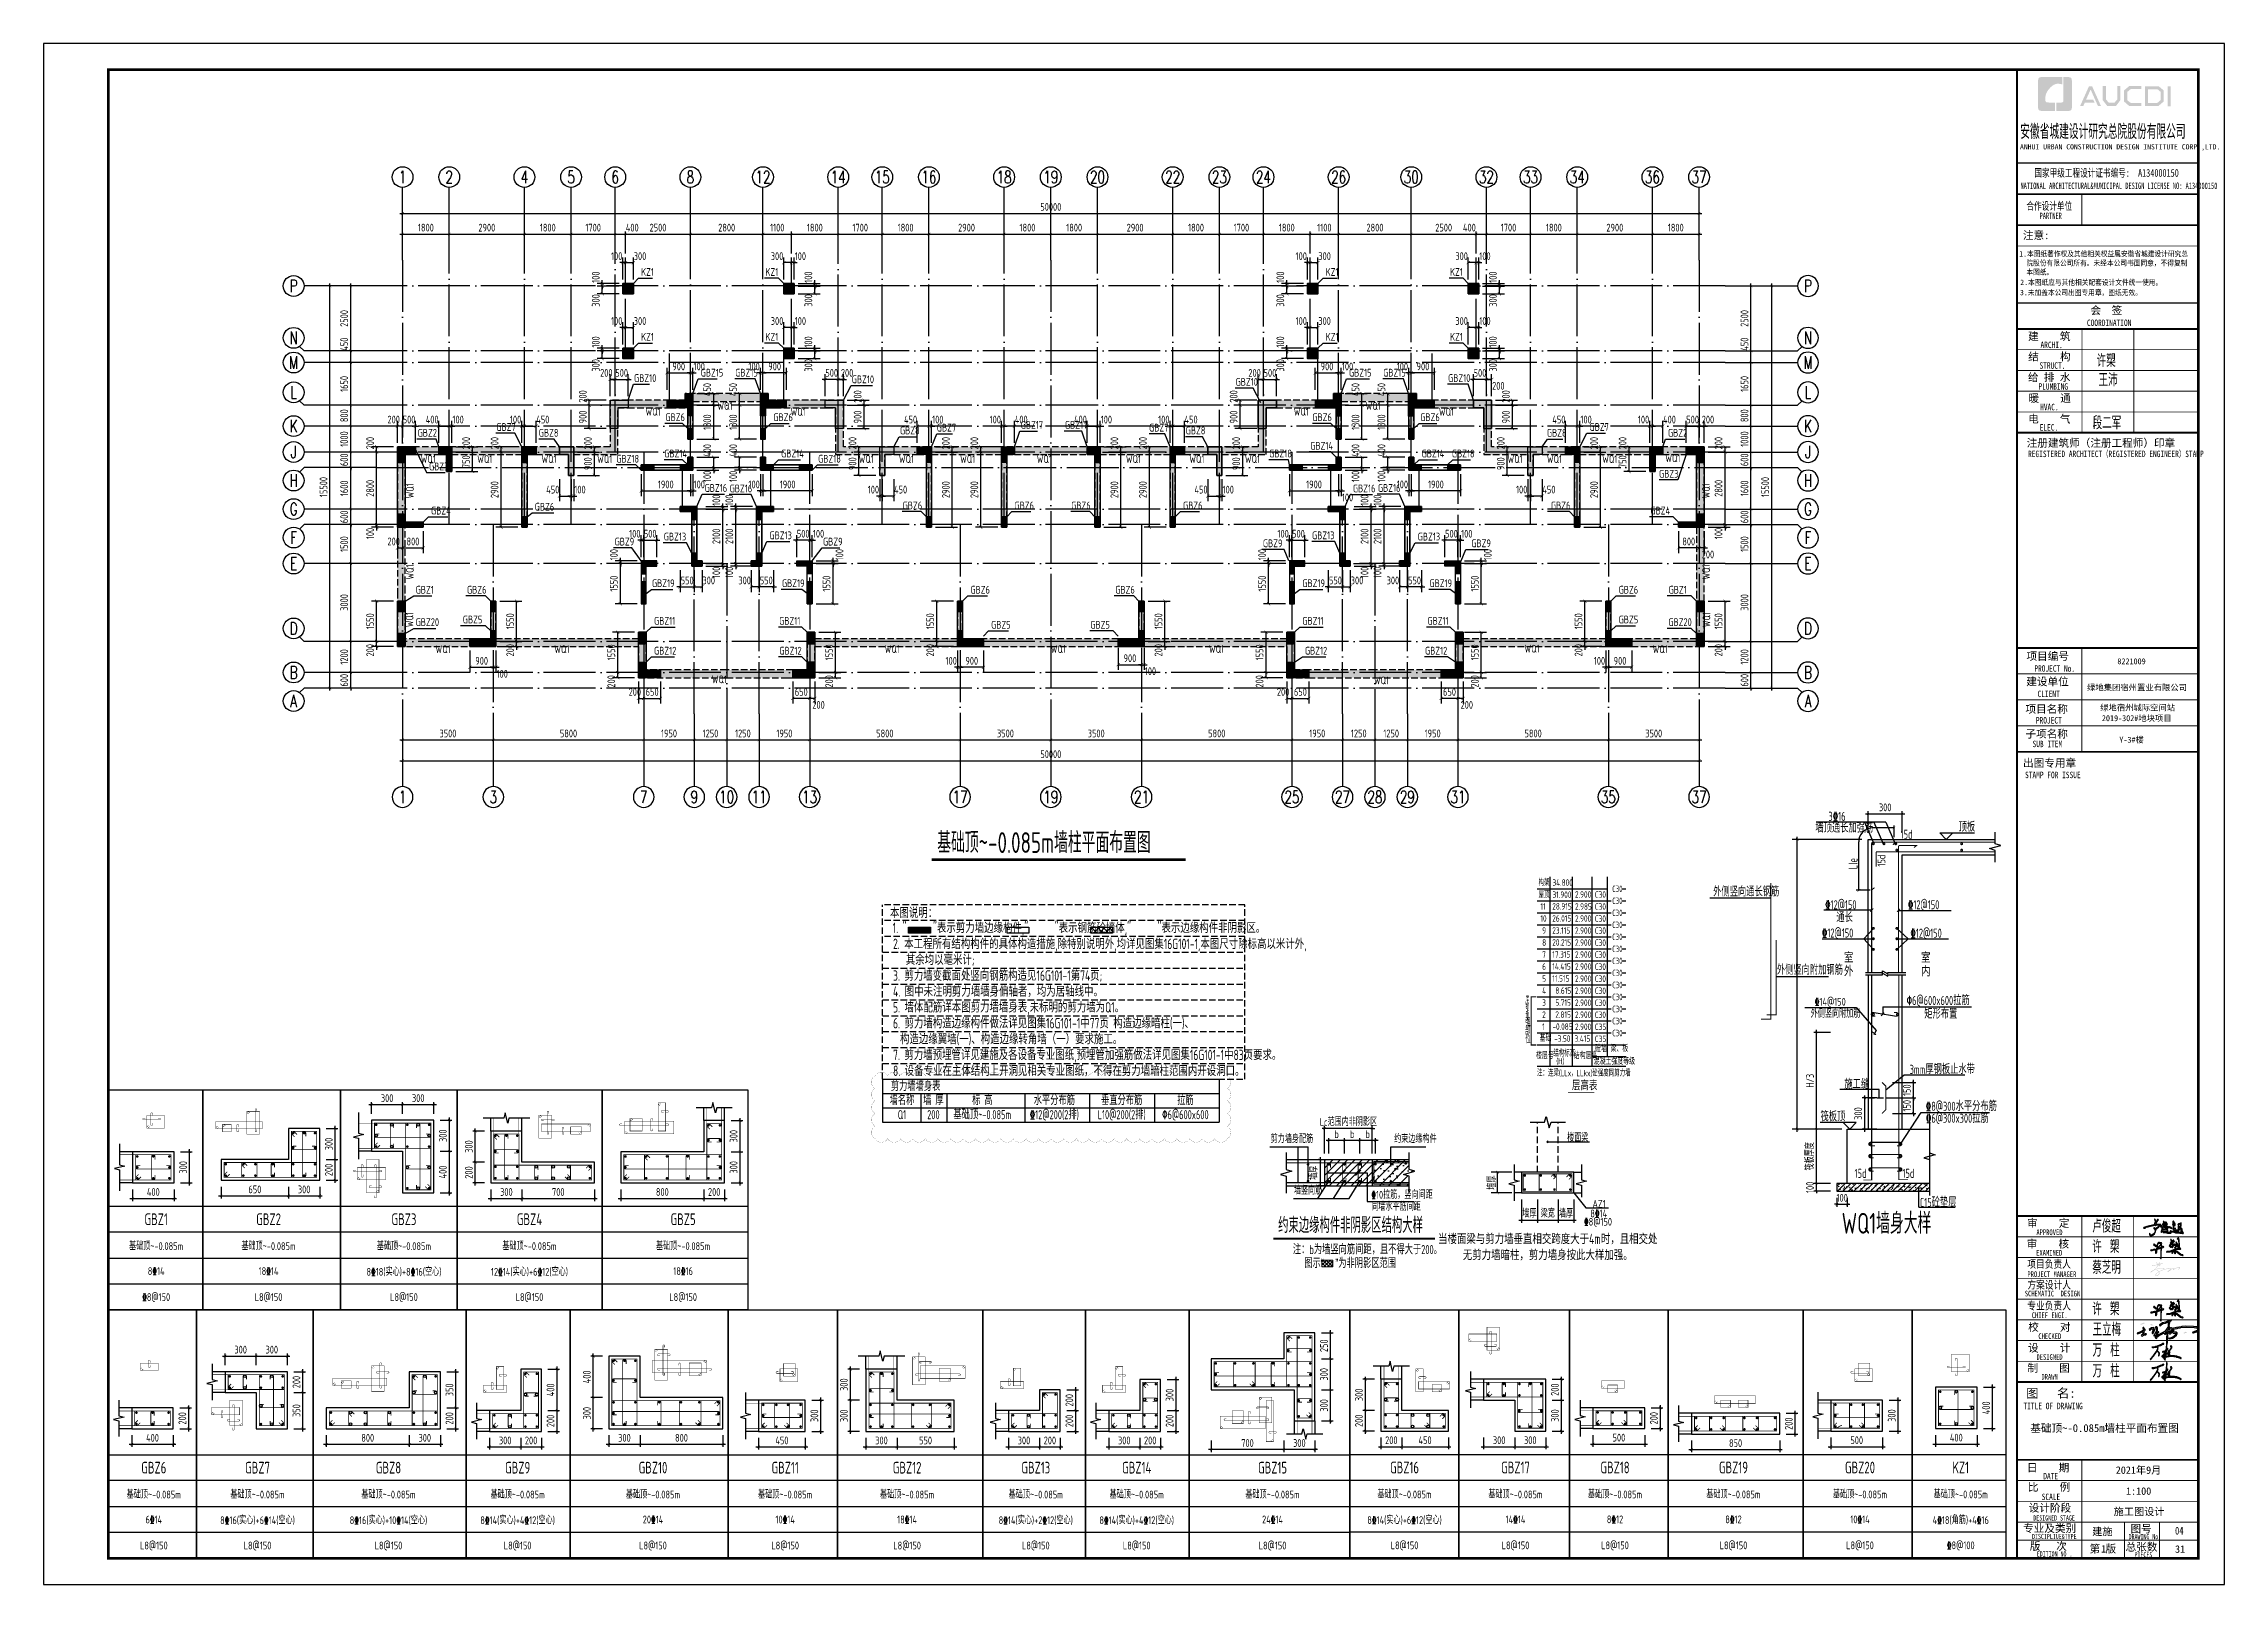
# Model space of a CAD drawing. Extents: x -668857 to 143095, y -247466 to 228182.
# Drawn here: x -341719 to -257619, y 166782 to 226182 of the extents above; entities that cross this region are included whole.
import ezdxf
from ezdxf.enums import TextEntityAlignment as Align

# ---------------------------------------------------------------- set-up
doc = ezdxf.new("R2010")
doc.units = 0
doc.header["$LTSCALE"] = 1000
for name, pattern in [('CONTINOUS', [0]), ('DASH', [0.35, 0.25, -0.1]), ('DASHED', [0.75, 0.5, -0.25]), ('DOTE', [2.42, 2, -0.2, 0.02, -0.2]), ('H3普通虚线', [4.2, 3, -1.2])]:
    doc.linetypes.add(name, pattern=pattern)
doc.layers.get('0').update_dxf_attribs({"linetype": 'CONTINUOUS'})
doc.layers.get('DEFPOINTS').update_dxf_attribs({"linetype": 'CONTINUOUS'})
for name, color, linetype in [('-TK', 7, 'CONTINUOUS'), ('A-AXIS', 1, 'CONTINUOUS'), ('A-DOTE', 10, 'DOTE'), ('AXIS_NUM', 7, 'CONTINUOUS'), ('COLU_DE_DIM', 3, 'CONTINUOUS'), ('COLU_DE_TEXT', 7, 'CONTINUOUS'), ('COLU_DE_TH', 7, 'CONTINUOUS'), ('DIM', 2, 'CONTINUOUS'), ('DIM_SYMB', 3, 'CONTINUOUS'), ('HATCH', 8, 'CONTINUOUS'), ('LABEL', 1, 'CONTINUOUS'), ('LINK', 6, 'CONTINUOUS'), ('LINK-INDEX', 6, 'CONTINUOUS'), ('PUB_TEXT', 2, 'CONTINUOUS'), ('REIN', 6, 'CONTINUOUS'), ('S-0-TEXT', 7, 'CONTINUOUS'), ('S-BEAM-XRBAR', 20, 'CONTINUOUS'), ('S-B板配筋号', 7, 'CONTINUOUS'), ('S-B表格', 2, 'CONTINUOUS'), ('S-DETL-DIM', 151, 'CONTINUOUS'), ('S-DETL-LINE1', 2, 'CONTINUOUS'), ('S-DETL-LINE2', 2, 'H3普通虚线'), ('S-DETL-TEXT', 7, 'CONTINUOUS'), ('S-Q墙填充', 252, 'CONTINUOUS'), ('S-Q墙实线', 6, 'CONTINUOUS'), ('S-Q墙标注', 3, 'CONTINUOUS'), ('S-Q墙虚线', 6, 'DASH'), ('S-SLAB-DIM', 151, 'CONTINUOUS'), ('S-WALL-BEHATCH', 51, 'CONTINUOUS'), ('S-X详图填充', 252, 'CONTINUOUS'), ('S-X详图实线', 4, 'CONTINUOUS'), ('S-X详图钢筋', 6, 'CONTINUOUS'), ('S-Y一般标注', 3, 'CONTINUOUS'), ('S-Z柱实线', 6, 'CONTINUOUS'), ('S-文字', 7, 'CONTINUOUS'), ('S-表格线', 54, 'CONTINUOUS'), ('SBG', 7, 'CONTINUOUS'), ('TAB', 7, 'CONTINUOUS'), ('TAB_TEXT', 7, 'CONTINUOUS'), ('TEXT', 2, 'CONTINUOUS'), ('THIN', 7, 'CONTINUOUS'), ('中粗1', 4, 'CONTINUOUS'), ('图签文字', 4, 'CONTINUOUS'), ('墙', 3, 'CONTINUOUS'), ('标注', 142, 'CONTINUOUS'), ('结构', 7, 'DASHED'), ('说明文字', 7, 'CONTINUOUS'), ('边构涂实_平_', 252, 'CONTINUOUS')]:
    doc.layers.add(name, color=color, linetype=linetype)
for name, color, linetype, lineweight in [('7549', 9, 'CONTINUOUS', 18), ('PUB_HATCH', 8, 'CONTINUOUS', 9), ('图框', 9, 'CONTINUOUS', 18), ('图签', 147, 'CONTINUOUS', 18), ('墙柱轮廓', 7, 'CONTINUOUS', 18)]:
    doc.layers.add(name, color=color, linetype=linetype, lineweight=lineweight)
doc.layers.add('审图修改', color=2, linetype='CONTINUOUS', plot=False)
doc.styles.add('HT', font='simhei.ttf')
doc.styles.add('TSSD_Axis', font='complex.shx', dxfattribs={"width": 0.7, "bigfont": 'hztxt.shx'})
doc.styles.add('TSSD_DIMENSION', font='Tssdeng.shx', dxfattribs={"width": 0.7, "bigfont": 'tssdchn.shx'})
doc.styles.add('TSSD_Norm', font='Tssdeng.shx', dxfattribs={"bigfont": 'tssdchn.shx'})
doc.styles.add('TSSD_REIN', font='tssdeng.shx', dxfattribs={"width": 0.7, "height": 300, "bigfont": 'tssdchn.shx'})
doc.styles.add('宋体', font='', dxfattribs={"height": 50})
doc.styles.add('建筑图签-1', font='simhei.ttf', dxfattribs={"width": 0.7})
doc.styles.add('建筑图签-2', font='TXT.shx', dxfattribs={"width": 0.5, "bigfont": 'HZTXT.shx'})
doc.styles.add('结构文字', font='zstxt.shx', dxfattribs={"width": 0.7, "bigfont": 'zshz.shx'})
doc.styles.get('宋体').set_extended_font_data('SimSun')
doc.dimstyles.new('STRUCK', dxfattribs={"dimtxt": 400, "dimasz": 121, "dimexe": 200, "dimexo": 150, "dimgap": 115, "dimtad": 1, "dimdec": 0, "dimdsep": 46, "dimtxsty": '结构文字', "dimblk": 'ARCHTICK', "dimcen": 400, "dimclrd": 3, "dimclre": 3, "dimclrt": 7, "dimadec": 0, "dimazin": 0, "dimtfac": 1, "dimtdec": 0, "dimtix": 1, "dimtmove": 2, "dimatfit": 3, "dimldrblk": '_DIMX', "dimfxl": 0, "dimtolj": 1, "dimtzin": 0, "dimarcsym": 0})
doc.dimstyles.new('TSSD_100_100', dxfattribs={"dimtxt": 300, "dimasz": 100, "dimexe": 100, "dimexo": 250, "dimgap": 100, "dimtad": 1, "dimdec": 0, "dimzin": 0, "dimdsep": 46, "dimtxsty": 'TSSD_DIMENSION', "dimblk": 'ARCHTICK', "dimcen": 0, "dimdle": 100, "dimclrt": 7, "dimadec": 0, "dimazin": 0, "dimtfac": 1, "dimtdec": 0, "dimtix": 1, "dimtmove": 2, "dimatfit": 3, "dimldrblk": 'ARCHTICK', "dimfxl": 0, "dimtolj": 1, "dimtzin": 0, "dimarcsym": 0})
doc.dimstyles.new('TSSD_100_100$0', dxfattribs={"dimtxt": 300, "dimasz": 80, "dimexe": 100, "dimexo": 250, "dimgap": 100, "dimtad": 1, "dimdec": 0, "dimzin": 0, "dimdsep": 46, "dimtxsty": 'TSSD_DIMENSION', "dimblk": 'ARCHTICK', "dimcen": 0, "dimdle": 100, "dimclrd": 3, "dimclre": 3, "dimclrt": 7, "dimadec": 0, "dimazin": 0, "dimtfac": 1, "dimtdec": 0, "dimtix": 1, "dimtmove": 2, "dimatfit": 3, "dimldrblk": 'ARCHTICK', "dimfxl": 0, "dimtolj": 1, "dimtzin": 0, "dimarcsym": 0})
doc.dimstyles.new('TSSD_25_100', dxfattribs={"dimtxt": 300, "dimasz": 100, "dimexe": 100, "dimexo": 250, "dimgap": 100, "dimtad": 1, "dimdec": 0, "dimlfac": 0.25, "dimzin": 0, "dimdsep": 46, "dimtxsty": 'TSSD_DIMENSION', "dimblk": 'ARCHTICK', "dimcen": 0, "dimdle": 100, "dimclrt": 7, "dimadec": 0, "dimazin": 0, "dimtfac": 1, "dimtdec": 0, "dimtix": 1, "dimtmove": 2, "dimatfit": 3, "dimldrblk": 'ARCHTICK', "dimfxl": 0, "dimtolj": 1, "dimtzin": 0, "dimarcsym": 0})
doc.dimstyles.new('XXB', dxfattribs={"dimtxt": 250, "dimasz": 100, "dimexe": 200, "dimexo": 250, "dimgap": 100, "dimtad": 1, "dimzin": 0, "dimdsep": 46, "dimtxsty": 'Standard', "dimblk": 'ARCHTICK', "dimcen": 0, "dimdle": 100, "dimclrd": 3, "dimclre": 3, "dimclrt": 7, "dimadec": 0, "dimazin": 0, "dimtfac": 1, "dimtix": 1, "dimtmove": 2, "dimatfit": 3, "dimldrblk": 'ARCHTICK', "dimfxl": 0, "dimtolj": 1, "dimtzin": 0, "dimarcsym": 0})

msp = doc.modelspace()

# ---------------------------------------------------------------- texts
at = {"layer": 'COLU_DE_TEXT', "style": 'TSSD_REIN', "width": 0.7}
for s, p in [('KZ1', (-318676.14, 217138.25)), ('KZ1', (-313880.02, 217138.25)), ('KZ1', (-292276.12, 217138.25)), ('KZ1', (-287479.98, 217138.27)), ('KZ1', (-318676.14, 214638.25)), ('KZ1', (-313879.99, 214638.25)), ('KZ1', (-292276.14, 214638.25)), ('KZ1', (-287479.99, 214638.25)), ('GBZ15', (-316376.13, 213256.23)), ('GBZ15', (-315046.93, 213256.23)), ('GBZ15', (-291376.11, 213256.26)), ('GBZ15', (-290058.06, 213256.12)), ('GBZ10', (-318948.08, 213048.72)), ('GBZ10', (-310551.76, 212999.92)), ('GBZ10', (-295749.6, 212899.92)), ('GBZ10', (-287554.78, 213048.71)), ('GBZ2', (-327291.69, 210935.94)), ('GBZ7', (-324256.76, 211162.67)), ('GBZ8', (-322621.77, 210938.25)), ('GBZ6', (-317737.96, 211538.25)), ('GBZ6', (-313576.14, 211538.25)), ('GBZ8', (-308692.51, 211027.53)), ('GBZ7', (-307272.33, 211136.38)), ('GBZ17', (-304035.59, 211243.98)), ('GBZ17', (-302330.52, 211243.98)), ('GBZ7', (-299085.7, 211136.38)), ('GBZ8', (-297673.6, 211027.53)), ('GBZ6', (-292789.98, 211538.25)), ('GBZ6', (-288628.17, 211538.25)), ('GBZ8', (-283744.31, 210938.25)), ('GBZ7', (-282101.24, 211162.67)), ('GBZ2', (-279074.39, 210935.94)), ('GBZ18', (-319631.57, 209938.61)), ('GBZ14', (-317781.91, 210138.55)), ('GBZ14', (-313276.14, 210138.55)), ('GBZ18', (-311848.29, 209938.49)), ('GBZ18', (-294454.92, 210138.55)), ('GBZ14', (-292870.5, 210438.55)), ('GBZ14', (-288576.14, 210138.55)), ('GBZ18', (-287409.08, 210138.55)), ('GBZ3', (-326854.46, 209642.61)), ('GBZ3', (-279419.72, 209359.18)), ('GBZ16', (-316226.14, 208811.05)), ('GBZ16', (-315261.14, 208794.23)), ('GBZ16', (-291226.19, 208794.23)), ('GBZ16', (-290261.14, 208811.05)), ('GBZ4', (-326776.14, 207938.25)), ('GBZ6', (-322776.14, 208088.21)), ('GBZ6', (-308589.98, 208138.25)), ('GBZ6', (-304276.14, 208138.25)), ('GBZ6', (-302089.98, 208138.25)), ('GBZ6', (-297776.14, 208138.25)), ('GBZ6', (-283589.98, 208138.25)), ('GBZ4', (-279751.52, 207938.25)), ('GBZ9', (-319697.7, 206742.87)), ('GBZ13', (-317801.53, 206935.77)), ('GBZ9', (-311660.31, 206742.7)), ('GBZ9', (-294697.7, 206678.23)), ('GBZ13', (-292801.52, 206985.6)), ('GBZ13', (-288726.16, 206935.77)), ('GBZ9', (-286660.31, 206678.23)), ('GBZ1', (-327368.98, 204888.25)), ('GBZ6', (-325389.97, 204888.25)), ('GBZ19', (-318257.45, 205137.95)), ('GBZ19', (-313244.85, 205137.95)), ('GBZ6', (-305976.14, 204888.25)), ('GBZ6', (-300389.98, 204888.25)), ('GBZ19', (-293176.02, 205137.95)), ('GBZ19', (-288273.14, 205137.95)), ('GBZ6', (-280976.16, 204888.25)), ('GBZ1', (-279051.49, 204888.23)), ('GBZ20', (-327368.97, 203638.25)), ('GBZ5', (-325551.5, 203738.25)), ('GBZ11', (-318176.14, 203688.25)), ('GBZ11', (-313351.5, 203688.25)), ('GBZ5', (-305176.14, 203538.25)), ('GBZ5', (-301351.53, 203538.25)), ('GBZ11', (-293176.16, 203688.25)), ('GBZ11', (-288351.52, 203688.25)), ('GBZ5', (-280976.16, 203738.23)), ('GBZ20', (-279059.58, 203638.22)), ('GBZ12', (-318176.14, 202538.26)), ('GBZ12', (-313343.43, 202538.25)), ('GBZ12', (-293076.12, 202538.25)), ('GBZ12', (-288443.45, 202538.25))]:
    msp.add_text(s, height=300, dxfattribs=at).set_placement(p, align=Align.BOTTOM_LEFT)
msp.add_text('GBZ13', height=300, rotation=359.9941974, dxfattribs=at).set_placement((-313726.1, 206985.56), align=Align.BOTTOM_LEFT)
at = {"layer": 'PUB_TEXT', "color": 7, "style": 'TSSD_REIN', "width": 0.7}
msp.add_text('基础顶~-0.085m墙柱平面布置图', height=800, dxfattribs=at).set_placement((-307257.19, 194981.22))
at = {"layer": 'S-Q墙标注', "style": 'TSSD_REIN', "width": 0.7}
for p in [(-318218.35, 211751.03), (-315446.62, 211972.02), (-312620.15, 211744.69), (-293218.35, 211751.03), (-290446.62, 211972.02), (-287620.15, 211744.69), (-326884.81, 209926.83), (-324706.15, 209926.83), (-322229.38, 209926.83), (-320081.79, 209926.83), (-309995.56, 209926.83), (-308444.97, 209926.83), (-306084.46, 209926.83), (-303128.85, 209926.83), (-299691.28, 209926.83), (-297245.39, 209926.83), (-295101.71, 209926.83), (-284975.45, 209926.83), (-283456.16, 209926.83), (-281322.68, 209926.83), (-278889.76, 209957.45), (-326315.84, 202593.92), (-321733.16, 202593.92), (-308994.94, 202602.66), (-302588.35, 202602.66), (-296488.31, 202602.66), (-284320.74, 202616.53), (-279376.7, 202593.92), (-315658.92, 201433.54), (-290126.82, 201393.97)]:
    msp.add_text('WQ1', height=300, dxfattribs=at).set_placement(p, align=Align.BOTTOM_CENTER)
for p in [(-327353.83, 208939.16), (-277370.5, 208939.16), (-327353.83, 205810.01), (-277368.58, 205810.01), (-327369.81, 203974.29), (-277353.89, 203974.28)]:
    msp.add_text('WQ1', height=300, rotation=89.9999985, dxfattribs=at).set_placement(p, align=Align.BOTTOM_CENTER)
at = {"layer": 'S-文字', "style": 'TSSD_REIN', "width": 0.7}
for s, height, p in [('本图说明：', 400, (-309076.52, 192474.54)), ('1. "      "表示剪力墙边缘构件,"      "表示钢筋砼墙体,"      "表示边缘构件非阴影区。', 400, (-308974.79, 191895.58)), ('2. 本工程所有结构构件的具体构造措施,除特别说明外,均详见图集16G101-1,本图尺寸除标高以米计外,', 400, (-308961.27, 191275.27)), ('其余均以毫米计;', 400, (-308468.67, 190663.75)), ('3. 剪力墙变截面处竖向钢筋构造见16G101-1第74页;', 400, (-308961.27, 190052.23)), ('4. 图中未注明剪力墙墙身偏轴者，均为居轴线中。', 400, (-308961.27, 189440.7)), ('6. 剪力墙构造边缘构件做法详见图集16G101-1中77页 构造边缘暗柱(一)、', 400, (-308961.27, 188217.65)), ('构造边缘翼墙(一)、构造边缘转角墙（一）要求施工。', 400, (-308692.03, 187606.13)), ('7. 剪力墙预埋管详见建施及各设备专业图纸,预埋管加强筋做法详见图集16G101-1中83页要求。', 400, (-308961.27, 186994.61)), ('8. 设备专业在主体结构上开洞见相关专业图纸，不得在剪力墙暗柱范围内开设洞口。', 400, (-308961.27, 186383.08)), ('剪力墙墙身表', 350, (-309045.66, 185807.94))]:
    msp.add_text(s, height=height, dxfattribs=at).set_placement(p)
at = {"layer": 'S-文字', "color": 3, "style": 'TSSD_REIN', "width": 0.7}
msp.add_text('5. 墙体配筋详本图剪力墙墙身表,未标明的剪力墙为Q1。', height=400, dxfattribs=at).set_placement((-308961.27, 188829.18))
at = {"layer": 'S-文字', "style": 'TSSD_REIN', "width": 0.7}
for s, p in [('墙名称', (-308617.09, 185265.8)), ('Q1', (-308617.09, 184715.8)), ('墙 厚', (-307404.41, 185265.8)), ('200', (-307404.41, 184715.8)), ('基础顶~-0.085m', (-305519.02, 184715.8)), ('标 高', (-305519.02, 185265.8)), ('水平分布筋', (-302740.55, 185265.8)), ('L10@200(2排)', (-300143.5, 184715.8)), ('垂直分布筋', (-300143.5, 185265.8)), ('拉筋', (-297687.31, 185265.8))]:
    msp.add_text(s, height=350, dxfattribs=at).set_placement(p, align=Align.CENTER)
at = {"layer": 'S-文字', "color": 1, "style": 'TSSD_REIN', "width": 0.7}
for s, p in [('%%13212@200(2排)', (-302740.55, 184715.8)), ('%%1306@600x600', (-297687.31, 184715.8))]:
    msp.add_text(s, height=350, dxfattribs=at).set_placement(p, align=Align.CENTER)
at = {"layer": 'TAB_TEXT', "color": 7, "style": 'TSSD_REIN', "width": 0.7}
for s, height, p in [('GBZ1', 450, (-337377.65, 180860.21)), ('GBZ2', 450, (-333043.26, 180860.21)), ('GBZ3', 450, (-327822.4, 180860.21)), ('GBZ4', 450, (-322981.07, 180860.21)), ('GBZ5', 450, (-317056.05, 180860.21)), ('基础顶~-0.085m', 300, (-337377.65, 179860.21)), ('基础顶~-0.085m', 300, (-333043.26, 179860.21)), ('基础顶~-0.085m', 300, (-327822.4, 179860.21)), ('基础顶~-0.085m', 300, (-322981.07, 179860.21)), ('基础顶~-0.085m', 300, (-317056.05, 179860.21)), ('8%%13214', 300, (-337377.65, 178860.21)), ('18%%13214', 300, (-333043.26, 178860.21)), ('L8@150', 300, (-333043.26, 177860.21)), ('L8@150', 300, (-327822.4, 177860.21)), ('L8@150', 300, (-322981.07, 177860.21)), ('L8@150', 300, (-317056.05, 177860.21)), ('GBZ6', 450, (-337468.52, 171282.28)), ('GBZ7', 450, (-333468.52, 171282.28)), ('GBZ8', 450, (-328418.53, 171282.28)), ('GBZ9', 450, (-323437.9, 171282.28)), ('GBZ10', 450, (-318218.53, 171282.28)), ('GBZ11', 450, (-313120.95, 171282.28)), ('GBZ12', 450, (-308418.47, 171282.28)), ('GBZ13', 450, (-303456.09, 171282.28)), ('GBZ14', 450, (-299563.51, 171282.28)), ('GBZ15', 450, (-294325.53, 171282.28)), ('GBZ16', 450, (-289235.1, 171288.79)), ('GBZ17', 450, (-284956.14, 171288.79)), ('GBZ18', 450, (-281118.14, 171288.79)), ('GBZ19', 450, (-276550.09, 171288.79)), ('GBZ20', 450, (-271670.6, 171288.79)), ('基础顶~-0.085m', 300, (-337468.52, 170282.28)), ('基础顶~-0.085m', 300, (-333468.52, 170282.28)), ('基础顶~-0.085m', 300, (-328418.53, 170282.28)), ('基础顶~-0.085m', 300, (-323437.9, 170282.28)), ('基础顶~-0.085m', 300, (-318218.53, 170282.28)), ('基础顶~-0.085m', 300, (-313120.95, 170282.28)), ('基础顶~-0.085m', 300, (-308418.47, 170282.28)), ('基础顶~-0.085m', 300, (-303456.09, 170282.28)), ('基础顶~-0.085m', 300, (-299563.51, 170282.28)), ('基础顶~-0.085m', 300, (-294325.53, 170282.28)), ('基础顶~-0.085m', 300, (-289235.1, 170288.79)), ('基础顶~-0.085m', 300, (-284956.14, 170288.79)), ('基础顶~-0.085m', 300, (-281118.14, 170288.79)), ('基础顶~-0.085m', 300, (-276550.09, 170288.79)), ('基础顶~-0.085m', 300, (-271670.6, 170288.79)), ('8%%13214(实心)+4%%13212(空心)', 300, (-323437.9, 169282.28)), ('8%%13214(实心)+2%%13212(空心)', 300, (-303456.09, 169282.28)), ('8%%13214(实心)+4%%13212(空心)', 300, (-299563.51, 169282.28)), ('8%%13214(实心)+6%%13212(空心)', 300, (-289235.1, 169288.79)), ('L8@150', 300, (-337468.52, 168282.28)), ('L8@150', 300, (-333468.52, 168282.28)), ('L8@150', 300, (-328418.53, 168282.28)), ('L8@150', 300, (-323437.9, 168282.28)), ('L8@150', 300, (-318218.53, 168282.28)), ('L8@150', 300, (-313120.95, 168282.28)), ('L8@150', 300, (-308418.47, 168282.28)), ('L8@150', 300, (-303456.09, 168282.28)), ('L8@150', 300, (-299563.51, 168282.28)), ('L8@150', 300, (-294325.53, 168282.28)), ('L8@150', 300, (-289235.1, 168288.79)), ('L8@150', 300, (-284956.14, 168288.79)), ('L8@150', 300, (-281118.14, 168288.79)), ('L8@150', 300, (-276550.09, 168288.79)), ('L8@150', 300, (-271670.6, 168288.79))]:
    msp.add_text(s, height=height, dxfattribs=at).set_placement(p, align=Align.MIDDLE)
at = {"layer": 'TAB_TEXT', "color": 1, "style": 'TSSD_REIN', "width": 0.7}
for s, p in [('8%%13218(实心)+8%%13216(空心)', (-327822.4, 178860.21)), ('12%%13214(实心)+6%%13212(空心)', (-322981.07, 178860.21)), ('18%%13216', (-317056.05, 178860.21)), ('%%1328@150', (-337377.65, 177860.21)), ('6%%13214', (-337468.52, 169282.28)), ('8%%13216(实心)+6%%13214(空心)', (-333468.52, 169282.28)), ('8%%13216(实心)+10%%13214(空心)', (-328418.53, 169282.28)), ('20%%13214', (-318218.53, 169282.28)), ('10%%13214', (-313120.95, 169282.28)), ('18%%13214', (-308418.47, 169282.28)), ('24%%13214', (-294325.53, 169282.28)), ('14%%13214', (-284956.14, 169288.79)), ('8%%13212', (-281118.14, 169288.79)), ('8%%13212', (-276550.09, 169288.79)), ('10%%13214', (-271670.6, 169288.79)), ('4%%13218(角筋)+4%%13216', (-267785.05, 169288.79)), ('%%1328@100', (-267785.05, 168288.79))]:
    msp.add_text(s, height=300, dxfattribs=at).set_placement(p, align=Align.MIDDLE)
at = {"layer": 'TAB_TEXT', "style": 'TSSD_REIN', "width": 0.7}
for s, height, p in [('KZ1', 450, (-267785.05, 171288.79)), ('基础顶~-0.085m', 300, (-267785.05, 170288.79))]:
    msp.add_text(s, height=height, dxfattribs=at).set_placement(p, align=Align.MIDDLE)
at = {"layer": '图签文字', "color": 1, "style": '建筑图签-1'}
msp.add_text('基础顶~-0.085m墙柱平面布置图', height=300, dxfattribs=at).set_placement((-265101.83, 172656.43))
at = {"layer": '图签文字', "color": 1, "style": '建筑图签-1', "width": 0.8}
msp.add_text('04', height=300, dxfattribs=at).set_placement((-259521.95, 168701.67))

# ---------------------------------------------------------------- blocks, each defined once
blk = doc.blocks.new('院标1')
h = blk.add_hatch(color=150)
h.dxf.hatch_style = 1
edge = h.paths.add_edge_path()
edge.add_spline(control_points=[(116373, 648379), (116379, 648379), (116382, 648379), (116391, 648379), (116391, 648379), (116391, 648379), (116616, 648379), (116616, 648379), (116616, 648379), (116616, 648379), (116616, 648054), (116616, 648054), (116616, 648054), (116616, 648054), (116108, 648054), (116108, 648054), (116108, 648054), (116028, 648054), (115963, 648111), (115963, 648199), (115963, 648199), (115963, 648199), (115963, 649215), (115963, 649215), (115963, 649215), (115963, 649295), (116018, 649360), (116108, 649360), (116108, 649360), (116108, 649360), (116897, 649360), (116897, 649360), (116897, 649360), (116897, 649360), (116897, 649080), (116897, 649080), (116897, 649080), (116897, 649080), (116566, 649140), (116356, 648859), (116356, 648859), (116245, 648719), (116240, 648545), (116247, 648466), (116247, 648466), (116254, 648386), (116247, 648466), (116247, 648466), (116247, 648466), (116247, 648466), (116258, 648374), (116373, 648379)], knot_values=[0, 0, 0, 0, 0.071429, 0.071429, 0.071429, 0.107143, 0.142857, 0.142857, 0.142857, 0.178571, 0.214286, 0.214286, 0.214286, 0.25, 0.285714, 0.285714, 0.285714, 0.321429, 0.357143, 0.357143, 0.357143, 0.392857, 0.428571, 0.428571, 0.428571, 0.464286, 0.5, 0.5, 0.5, 0.535714, 0.571429, 0.571429, 0.571429, 0.607143, 0.642857, 0.642857, 0.642857, 0.678571, 0.714286, 0.714286, 0.714286, 0.75, 0.785714, 0.785714, 0.785714, 0.821429, 0.857143, 0.857143, 0.857143, 0.928571, 1, 1, 1, 1], degree=3, periodic=0)
h = blk.add_hatch(color=150)
h.dxf.hatch_style = 1
edge = h.paths.add_edge_path()
edge.add_spline(control_points=[(117268, 649215), (117268, 649215), (117268, 648199), (117268, 648199), (117268, 648199), (117268, 648114), (117212, 648054), (117123, 648054), (117123, 648054), (117123, 648054), (116663, 648054), (116663, 648054), (116663, 648054), (116663, 648054), (116663, 648379), (116663, 648379), (116663, 648379), (116663, 648379), (116865, 648379), (116865, 648379), (116865, 648379), (116907, 648379), (116941, 648413), (116941, 648455), (116941, 648455), (116941, 648455), (116941, 649360), (116941, 649360), (116941, 649360), (116941, 649360), (117123, 649360), (117123, 649360), (117123, 649360), (117204, 649360), (117268, 649306), (117268, 649215)], knot_values=[0, 0, 0, 0, 0.1, 0.1, 0.1, 0.15, 0.2, 0.2, 0.2, 0.25, 0.3, 0.3, 0.3, 0.35, 0.4, 0.4, 0.4, 0.45, 0.5, 0.5, 0.5, 0.55, 0.6, 0.6, 0.6, 0.65, 0.7, 0.7, 0.7, 0.75, 0.8, 0.8, 0.8, 0.9, 1, 1, 1, 1], degree=3, periodic=0)
blk = doc.blocks.new('ljc')
at = {"linetype": 'Continuous'}
h = blk.add_hatch(color=0, dxfattribs=at)
h.paths.add_polyline_path([(2023, 1568), (2019, 1564), (2020, 1562), (2024, 1562), (2022, 1552), (1955, 1538), (1933, 1530), (1930, 1527), (1929, 1525), (1931, 1523), (1944, 1524), (1946, 1526), (1942, 1528), (1960, 1535), (1967, 1535), (1975, 1538), (1985, 1539), (1998, 1543), (2010, 1544), (2018, 1547), (2025, 1546), (2035, 1549), (2061, 1550), (2052, 1537), (2042, 1528), (2028, 1521), (2023, 1521), (2018, 1526), (2015, 1527), (2013, 1525), (2013, 1521), (2019, 1516), (2022, 1508), (2022, 1494), (2012, 1477), (2000, 1469), (1988, 1467), (1982, 1473), (1980, 1480), (1978, 1482), (1978, 1475), (1981, 1468), (1988, 1463), (1994, 1463), (2005, 1467), (2018, 1478), (2027, 1493), (2028, 1504), (2025, 1517), (2033, 1518), (2054, 1533), (2067, 1549), (2067, 1552), (2064, 1555), (2029, 1553), (2036, 1575), (2049, 1591), (2047, 1593), (2043, 1592), (2028, 1573), (2025, 1589), (2021, 1597), (2018, 1599), (2017, 1597), (2020, 1590)])
h.paths.add_polyline_path([(2081, 1522), (2081, 1528), (2075, 1541), (2093, 1562), (2097, 1572), (2094, 1577), (2087, 1576), (2089, 1572), (2092, 1572), (2091, 1567), (2080, 1551), (2066, 1537), (2065, 1535), (2067, 1533), (2073, 1535), (2077, 1523), (2077, 1513), (2072, 1496), (2072, 1492), (2074, 1490), (2078, 1494), (2083, 1510), (2099, 1510), (2119, 1507), (2119, 1500), (2116, 1496), (2108, 1493), (2087, 1496), (2084, 1492), (2087, 1489), (2103, 1488), (2122, 1483), (2140, 1484), (2148, 1482), (2152, 1486), (2152, 1491), (2148, 1488), (2125, 1488), (2114, 1490), (2124, 1499), (2126, 1509), (2121, 1512), (2119, 1511), (2108, 1514), (2124, 1523), (2132, 1532), (2130, 1535), (2121, 1536), (2115, 1533), (2109, 1533), (2123, 1555), (2121, 1559), (2114, 1557), (2116, 1564), (2115, 1569), (2111, 1573), (2105, 1572), (2093, 1554)])
h.paths.add_polyline_path([(2089, 1535), (2097, 1535), (2112, 1551), (2116, 1552), (2111, 1543), (2099, 1528), (2101, 1526), (2114, 1528), (2121, 1531), (2124, 1530), (2118, 1524), (2101, 1515), (2084, 1514), (2084, 1518)], flags=16)
h.paths.add_polyline_path([(2093, 1537), (2095, 1540), (2103, 1546), (2096, 1537)], flags=16)
h.paths.add_polyline_path([(2093, 1544), (2094, 1549), (2106, 1568), (2109, 1569), (2111, 1567), (2108, 1554), (2104, 1550)], flags=16)
h.paths.add_polyline_path([(2141, 1534), (2138, 1533), (2137, 1531), (2142, 1527), (2155, 1522), (2158, 1523), (2153, 1528)])
h.paths.add_polyline_path([(2175, 1522), (2173, 1524), (2172, 1546), (2183, 1545), (2185, 1547), (2183, 1557), (2178, 1566), (2177, 1561), (2180, 1556), (2181, 1550), (2175, 1550), (2170, 1554), (2169, 1574), (2171, 1574), (2175, 1569), (2176, 1571), (2170, 1579), (2167, 1579), (2165, 1577), (2164, 1562), (2166, 1553), (2163, 1553), (2162, 1551), (2167, 1547), (2169, 1537), (2169, 1524), (2166, 1521), (2165, 1517), (2168, 1513), (2170, 1513), (2173, 1517), (2180, 1517), (2178, 1502), (2175, 1500), (2167, 1499), (2175, 1496), (2180, 1497), (2183, 1500), (2184, 1511), (2187, 1521), (2185, 1523)])
h.paths.add_polyline_path([(2233, 1542), (2233, 1564), (2231, 1567), (2215, 1558), (2210, 1557), (2206, 1552), (2211, 1548), (2211, 1551), (2229, 1560), (2228, 1542), (2227, 1537), (2224, 1533), (2220, 1534), (2213, 1542), (2211, 1543), (2209, 1541), (2209, 1508), (2189, 1508), (2187, 1506), (2191, 1503), (2213, 1503), (2217, 1511), (2222, 1516), (2232, 1518), (2234, 1513), (2234, 1505), (2227, 1505), (2232, 1502), (2232, 1500), (2228, 1497), (2229, 1493), (2239, 1495), (2243, 1489), (2243, 1486), (2212, 1492), (2189, 1492), (2179, 1494), (2176, 1496), (2167, 1496), (2164, 1498), (2154, 1499), (2147, 1503), (2144, 1503), (2143, 1501), (2144, 1498), (2153, 1494), (2174, 1491), (2186, 1487), (2211, 1487), (2222, 1484), (2230, 1484), (2243, 1480), (2249, 1480), (2251, 1482), (2244, 1496), (2246, 1499), (2238, 1503), (2239, 1513), (2237, 1520), (2233, 1523), (2224, 1522), (2214, 1516), (2212, 1522), (2213, 1536), (2220, 1530), (2228, 1530), (2230, 1532)])
at = {"color": 0, "linetype": 'Continuous'}
for points in [[(1930, 1527), (1929, 1525), (1931, 1523), (1944, 1524), (1946, 1526), (1942, 1528), (1960, 1535), (1967, 1535), (1975, 1538), (1985, 1539), (1998, 1543), (2010, 1544), (2018, 1547), (2025, 1546), (2035, 1549), (2061, 1550), (2052, 1537), (2042, 1528), (2028, 1521), (2023, 1521), (2018, 1526), (2015, 1527), (2013, 1525), (2013, 1521), (2019, 1516), (2022, 1508), (2022, 1494), (2012, 1477), (2000, 1469), (1988, 1467), (1982, 1473), (1980, 1480), (1978, 1482), (1978, 1475), (1981, 1468), (1988, 1463), (1994, 1463), (2005, 1467), (2018, 1478), (2027, 1493), (2028, 1504), (2025, 1517), (2033, 1518), (2054, 1533), (2067, 1549), (2067, 1552), (2064, 1555), (2029, 1553), (2036, 1575), (2049, 1591), (2047, 1593), (2043, 1592), (2028, 1573), (2025, 1589), (2021, 1597), (2018, 1599), (2017, 1597), (2020, 1590), (2023, 1568), (2019, 1564), (2020, 1562), (2024, 1562), (2022, 1552), (1955, 1538), (1933, 1530), (1930, 1527)], [(2163, 1553), (2162, 1551), (2167, 1547), (2169, 1537), (2169, 1524), (2166, 1521), (2165, 1517), (2168, 1513), (2170, 1513), (2173, 1517), (2180, 1517), (2178, 1502), (2175, 1500), (2167, 1499), (2175, 1496), (2180, 1497), (2183, 1500), (2184, 1511), (2187, 1521), (2185, 1523), (2175, 1522), (2173, 1524), (2172, 1546), (2183, 1545), (2185, 1547), (2183, 1557), (2178, 1566), (2177, 1561), (2180, 1556), (2181, 1550), (2175, 1550), (2170, 1554), (2169, 1574), (2171, 1574), (2175, 1569), (2176, 1571), (2170, 1579), (2167, 1579), (2165, 1577), (2164, 1562), (2166, 1553), (2163, 1553)], [(2016, 1561), (2015, 1560), (2017, 1560), (2016, 1561)], [(2017, 1562), (2016, 1561), (2019, 1561), (2017, 1562)], [(2066, 1537), (2065, 1535), (2067, 1533), (2073, 1535), (2077, 1523), (2077, 1513), (2072, 1496), (2072, 1492), (2074, 1490), (2078, 1494), (2083, 1510), (2099, 1510), (2119, 1507), (2119, 1500), (2116, 1496), (2108, 1493), (2087, 1496), (2084, 1492), (2087, 1489), (2103, 1488), (2122, 1483), (2140, 1484), (2148, 1482), (2152, 1486), (2152, 1491), (2148, 1488), (2125, 1488), (2114, 1490), (2124, 1499), (2126, 1509), (2121, 1512), (2119, 1511), (2108, 1514), (2124, 1523), (2132, 1532), (2130, 1535), (2121, 1536), (2115, 1533), (2109, 1533), (2123, 1555), (2121, 1559), (2114, 1557), (2116, 1564), (2115, 1569), (2111, 1573), (2105, 1572), (2093, 1554), (2081, 1522), (2081, 1528), (2075, 1541), (2093, 1562), (2097, 1572), (2094, 1577), (2087, 1576), (2089, 1572), (2092, 1572), (2091, 1567), (2080, 1551), (2066, 1537)], [(2084, 1514), (2084, 1518), (2089, 1535), (2097, 1535), (2112, 1551), (2116, 1552), (2111, 1543), (2099, 1528), (2101, 1526), (2114, 1528), (2121, 1531), (2124, 1530), (2118, 1524), (2101, 1515), (2084, 1514)], [(2093, 1544), (2094, 1549), (2106, 1568), (2109, 1569), (2111, 1567), (2108, 1554), (2104, 1550), (2093, 1544)], [(2093, 1537), (2095, 1540), (2103, 1546), (2096, 1537), (2093, 1537)], [(2138, 1533), (2137, 1531), (2142, 1527), (2155, 1522), (2158, 1523), (2153, 1528), (2141, 1534), (2138, 1533)], [(2144, 1503), (2143, 1501), (2144, 1498), (2153, 1494), (2174, 1491), (2186, 1487), (2211, 1487), (2222, 1484), (2230, 1484), (2243, 1480), (2249, 1480), (2251, 1482), (2244, 1496), (2246, 1499), (2238, 1503), (2239, 1513), (2237, 1520), (2233, 1523), (2224, 1522), (2214, 1516), (2212, 1522), (2213, 1536), (2220, 1530), (2228, 1530), (2230, 1532), (2233, 1542), (2233, 1564), (2231, 1567), (2215, 1558), (2210, 1557), (2206, 1552), (2211, 1548), (2211, 1551), (2229, 1560), (2228, 1542), (2227, 1537), (2224, 1533), (2220, 1534), (2213, 1542), (2211, 1543), (2209, 1541), (2209, 1508), (2189, 1508), (2187, 1506), (2191, 1503), (2213, 1503), (2217, 1511), (2222, 1516), (2232, 1518), (2234, 1513), (2234, 1505), (2227, 1505), (2232, 1502), (2232, 1500), (2228, 1497), (2229, 1493), (2239, 1495), (2243, 1489), (2243, 1486), (2212, 1492), (2189, 1492), (2179, 1494), (2176, 1496), (2167, 1496), (2164, 1498), (2154, 1499), (2147, 1503), (2144, 1503)], [(2177, 1569), (2176, 1570), (2175, 1567), (2177, 1565), (2177, 1569)]]:
    blk.add_lwpolyline(points, dxfattribs=at)
blk = doc.blocks.new('A$C6AF37BC7')
h = blk.add_hatch(color=256)
h.paths.add_polyline_path([(660, -48), (672, -48), (678, -96)], flags=16)
h.paths.add_polyline_path([(708, 144), (702, 150), (660, 126), (672, 66), (666, 36), (456, -42), (366, -60), (294, -60), (276, -72), (288, -96), (456, -72), (612, -12), (564, -102), (552, -114), (546, -96), (534, -102), (534, -138), (558, -144), (654, -18), (654, 6), (672, 12), (678, -30), (648, -30), (642, -54), (654, -84), (654, -138), (684, -168), (708, -156), (714, -60), (804, -108), (948, -228), (1038, -258), (1062, -258), (1074, -246), (1056, -228), (1032, -228), (954, -192), (786, -60), (708, -30), (714, 24), (756, 30), (816, 54), (954, 48), (972, 66), (948, 84), (810, 84), (702, 48), (690, 120), (726, 132), (720, 144)])
h.paths.add_polyline_path([(852, 216), (864, 216), (870, 174), (840, 198)], flags=16)
h.paths.add_polyline_path([(-312, 282), (-318, 288), (-336, 288), (-348, 276), (-246, 180), (-222, 192), (-222, 210)], flags=17)
h.paths.add_polyline_path([(546, 330), (552, 330), (564, 300), (558, 216), (486, 174), (462, 180), (438, 222)], flags=16)
h.paths.add_polyline_path([(-102, 342), (-48, 336), (-18, 324), (18, 324), (-36, 246), (-174, 96), (-156, 246), (-132, 306)], flags=16)
h.paths.add_polyline_path([(-66, 366), (-72, 372), (-108, 372), (-138, 342), (-168, 288), (-192, 192), (-204, 18), (-228, -78), (-228, 6), (-258, 42), (-306, 48), (-438, 12), (-456, 12), (-468, 24), (-498, 0), (-486, -12), (-420, -12), (-318, 18), (-270, 18), (-252, -6), (-252, -102), (-264, -138), (-240, -156), (-216, -132), (-192, -72), (-174, 60), (-108, 66), (12, 108), (0, 0), (0, -366), (-18, -342), (-24, -372), (-6, -396), (24, -396), (24, -78), (42, 120), (108, 132), (132, 144), (144, 162), (132, 174), (66, 162), (48, 210), (48, 240), (18, 240), (12, 138), (-144, 90), (-114, 138), (-24, 228), (54, 330), (36, 354), (-18, 354)])
h.paths.add_polyline_path([(756, 378), (750, 384), (732, 384), (714, 366), (732, 360), (738, 324), (714, 180), (714, 156), (726, 144), (750, 162), (762, 366)])
h.paths.add_polyline_path([(498, 516), (492, 522), (474, 516), (492, 474), (486, 378), (444, 336), (468, 324), (552, 366), (426, 246), (408, 210), (414, 192), (462, 150), (504, 150), (552, 180), (552, 138), (570, 132), (582, 150), (588, 198), (666, 258), (648, 246), (690, 240), (702, 258), (666, 294), (588, 240), (588, 324), (564, 348), (630, 402), (654, 426), (654, 438), (636, 444), (534, 390), (576, 432), (618, 456), (630, 480), (606, 486), (570, 462), (516, 408), (516, 492)])
h.paths.add_polyline_path([(846, 594), (840, 600), (828, 600), (798, 570), (780, 522), (792, 516), (840, 570), (852, 516), (864, 264), (840, 246), (792, 246), (786, 258), (804, 294), (804, 324), (786, 330), (756, 264), (756, 240), (810, 204), (786, 174), (792, 162), (822, 186), (888, 102), (900, 96), (918, 114), (894, 216), (882, 510), (870, 570)])
at = {"linetype": 'Continuous'}
for points in [[(-66, 366), (-72, 372), (-108, 372), (-138, 342), (-168, 288), (-192, 192), (-204, 18), (-228, -78), (-228, 6), (-258, 42), (-306, 48), (-438, 12), (-456, 12), (-468, 24), (-498, 0), (-486, -12), (-420, -12), (-318, 18), (-270, 18), (-252, -6), (-252, -102), (-264, -138), (-240, -156), (-216, -132), (-192, -72), (-174, 60), (-108, 66), (12, 108), (0, 0), (0, -366), (-18, -342), (-24, -372), (-6, -396), (24, -396), (24, -78), (42, 120), (108, 132), (132, 144), (144, 162), (132, 174), (66, 162), (48, 210), (48, 240), (18, 240), (12, 138), (-144, 90), (-114, 138), (-24, 228), (54, 330), (36, 354), (-18, 354), (-66, 366)], [(-312, 282), (-318, 288), (-336, 288), (-348, 276), (-246, 180), (-222, 192), (-222, 210), (-312, 282)], [(-102, 342), (-48, 336), (-18, 324), (18, 324), (-36, 246), (-174, 96), (-156, 246), (-132, 306), (-102, 342)], [(708, 144), (702, 150), (660, 126), (672, 66), (666, 36), (456, -42), (366, -60), (294, -60), (276, -72), (288, -96), (456, -72), (612, -12), (564, -102), (552, -114), (546, -96), (534, -102), (534, -138), (558, -144), (654, -18), (654, 6), (672, 12), (678, -30), (648, -30), (642, -54), (654, -84), (654, -138), (684, -168), (708, -156), (714, -60), (804, -108), (948, -228), (1038, -258), (1062, -258), (1074, -246), (1056, -228), (1032, -228), (954, -192), (786, -60), (708, -30), (714, 24), (756, 30), (816, 54), (954, 48), (972, 66), (948, 84), (810, 84), (702, 48), (690, 120), (726, 132), (720, 144), (708, 144)], [(498, 516), (492, 522), (474, 516), (492, 474), (486, 378), (444, 336), (468, 324), (552, 366), (426, 246), (408, 210), (414, 192), (462, 150), (504, 150), (552, 180), (552, 138), (570, 132), (582, 150), (588, 198), (666, 258), (648, 246), (690, 240), (702, 258), (666, 294), (588, 240), (588, 324), (564, 348), (630, 402), (654, 426), (654, 438), (636, 444), (534, 390), (576, 432), (618, 456), (630, 480), (606, 486), (570, 462), (516, 408), (516, 492), (498, 516)], [(546, 330), (552, 330), (564, 300), (558, 216), (486, 174), (462, 180), (438, 222), (546, 330)], [(756, 378), (750, 384), (732, 384), (714, 366), (732, 360), (738, 324), (714, 180), (714, 156), (726, 144), (750, 162), (762, 366), (756, 378)], [(846, 594), (840, 600), (828, 600), (798, 570), (780, 522), (792, 516), (840, 570), (852, 516), (864, 264), (840, 246), (792, 246), (786, 258), (804, 294), (804, 324), (786, 330), (756, 264), (756, 240), (810, 204), (786, 174), (792, 162), (822, 186), (888, 102), (900, 96), (918, 114), (894, 216), (882, 510), (870, 570), (846, 594)], [(852, 216), (864, 216), (870, 174), (840, 198), (852, 216)], [(660, -48), (672, -48), (678, -96), (660, -48)]]:
    blk.add_lwpolyline(points, dxfattribs=at)
blk = doc.blocks.new('A1')
at = {"linetype": 'Continuous'}
h = blk.add_hatch(color=0, dxfattribs=at)
h.dxf.hatch_style = 1
h.paths.add_polyline_path([(81575, 12347), (81575, 12351), (81580, 12356), (81578, 12359), (81585, 12364), (81597, 12383), (81605, 12355)], flags=16)
h.paths.add_polyline_path([(81561, 12316), (81561, 12321), (81569, 12329), (81577, 12329), (81597, 12335), (81609, 12335), (81610, 12305), (81607, 12294), (81604, 12291), (81594, 12289), (81572, 12303)], flags=16)
h.paths.add_polyline_path([(81455, 11915), (81460, 11939), (81466, 11945), (81466, 11951), (81473, 11955), (81476, 11967), (81481, 11969), (81490, 11980), (81497, 11983), (81511, 12003), (81519, 12004), (81532, 12017), (81541, 12022), (81548, 12030), (81561, 12033), (81565, 12038), (81569, 12038), (81570, 12031), (81575, 12027), (81577, 12012), (81580, 12006), (81578, 11982), (81554, 11947), (81551, 11947), (81532, 11927), (81529, 11927), (81506, 11911), (81500, 11911), (81493, 11907), (81463, 11907)], flags=16)
h.paths.add_polyline_path([(81439, 11923), (81437, 11921), (81442, 11905), (81453, 11894), (81469, 11889), (81495, 11887), (81498, 11891), (81522, 11897), (81533, 11903), (81538, 11910), (81546, 11913), (81554, 11923), (81557, 11921), (81559, 11926), (81577, 11942), (81577, 11945), (81583, 11951), (81594, 11971), (81599, 11995), (81604, 12003), (81597, 12011), (81594, 12028), (81591, 12031), (81589, 12039), (81585, 12044), (81585, 12049), (81589, 12049), (81599, 12057), (81612, 12062), (81617, 12068), (81623, 12068), (81629, 12073), (81647, 12078), (81650, 12083), (81655, 12083), (81669, 12091), (81676, 12091), (81677, 12094), (81685, 12095), (81695, 12102), (81701, 12102), (81708, 12107), (81737, 12115), (81740, 12118), (81756, 12121), (81764, 12126), (81770, 12126), (81791, 12134), (81799, 12134), (81815, 12142), (81823, 12140), (81833, 12145), (81852, 12148), (81855, 12151), (81860, 12150), (81865, 12153), (81887, 12155), (81893, 12158), (82002, 12167), (82020, 12166), (82028, 12163), (82031, 12158), (82028, 12151), (82021, 12150), (82015, 12143), (82005, 12140), (81956, 12107), (81949, 12099), (81940, 12094), (81933, 12086), (81930, 12086), (81927, 12079), (81921, 12079), (81917, 12076), (81921, 12073), (81908, 12062), (81909, 12052), (81919, 12044), (81925, 12049), (81932, 12049), (81940, 12055), (81946, 12057), (81969, 12075), (81977, 12078), (81980, 12083), (81986, 12083), (81997, 12092), (82004, 12094), (82042, 12129), (82050, 12143), (82057, 12150), (82061, 12148), (82066, 12153), (82081, 12156), (82082, 12159), (82089, 12159), (82095, 12164), (82117, 12171), (82143, 12171), (82140, 12161), (82133, 12153), (82121, 12147), (82111, 12132), (82114, 12119), (82121, 12116), (82129, 12116), (82133, 12123), (82138, 12123), (82172, 12147), (82183, 12150), (82197, 12164), (82210, 12167), (82215, 12174), (82218, 12172), (82260, 12191), (82266, 12191), (82287, 12201), (82319, 12209), (82322, 12212), (82340, 12212), (82356, 12217), (82367, 12214), (82367, 12206), (82359, 12196), (82359, 12191), (82353, 12185), (82349, 12177), (82340, 12171), (82329, 12153), (82332, 12143), (82338, 12137), (82345, 12139), (82362, 12159), (82367, 12171), (82378, 12183), (82378, 12187), (82385, 12193), (82393, 12207), (82393, 12220), (82383, 12231), (82369, 12235), (82330, 12233), (82317, 12227), (82309, 12228), (82279, 12215), (82261, 12212), (82255, 12206), (82233, 12199), (82212, 12187), (82204, 12185), (82193, 12175), (82188, 12175), (82183, 12171), (82164, 12163), (82169, 12172), (82162, 12188), (82153, 12188), (82148, 12191), (82132, 12191), (82095, 12183), (82084, 12177), (82052, 12166), (82047, 12175), (82034, 12182), (82028, 12180), (82025, 12185), (82005, 12187), (81980, 12185), (81975, 12182), (81959, 12183), (81948, 12182), (81943, 12179), (81914, 12179), (81905, 12175), (81901, 12177), (81895, 12172), (81879, 12174), (81863, 12171), (81858, 12167), (81818, 12161), (81815, 12156), (81794, 12153), (81769, 12143), (81737, 12135), (81732, 12131), (81729, 12132), (81709, 12123), (81700, 12121), (81669, 12107), (81665, 12107), (81653, 12099), (81649, 12099), (81642, 12094), (81636, 12094), (81618, 12083), (81610, 12081), (81602, 12073), (81597, 12073), (81594, 12068), (81589, 12068), (81573, 12059), (81562, 12076), (81543, 12095), (81524, 12110), (81516, 12113), (81506, 12123), (81481, 12123), (81477, 12119), (81489, 12107), (81506, 12097), (81511, 12097), (81546, 12068), (81557, 12054), (81557, 12049), (81545, 12043), (81533, 12033), (81527, 12031), (81521, 12023), (81513, 12020), (81505, 12011), (81497, 12007), (81458, 11967), (81445, 11943), (81445, 11937), (81441, 11932)])
h.paths.add_polyline_path([(81245, 12044), (81244, 12043), (81244, 12035), (81252, 12028), (81269, 12030), (81292, 12041), (81295, 12046), (81306, 12047), (81314, 12055), (81321, 12057), (81327, 12065), (81337, 12068), (81340, 12075), (81345, 12075), (81377, 12102), (81380, 12102), (81385, 12108), (81394, 12110), (81409, 12119), (81418, 12121), (81434, 12129), (81444, 12129), (81449, 12134), (81460, 12135), (81465, 12140), (81481, 12142), (81492, 12148), (81495, 12147), (81498, 12150), (81517, 12153), (81554, 12166), (81564, 12166), (81629, 12180), (81634, 12179), (81658, 12183), (81690, 12182), (81695, 12185), (81737, 12185), (81762, 12180), (81759, 12174), (81751, 12167), (81749, 12159), (81754, 12153), (81762, 12153), (81777, 12167), (81783, 12185), (81778, 12195), (81762, 12201), (81745, 12203), (81735, 12199), (81729, 12203), (81690, 12203), (81674, 12199), (81666, 12201), (81658, 12198), (81650, 12199), (81644, 12196), (81637, 12198), (81610, 12195), (81601, 12190), (81594, 12191), (81581, 12187), (81561, 12185), (81557, 12182), (81556, 12183), (81511, 12169), (81497, 12167), (81490, 12163), (81476, 12161), (81474, 12158), (81421, 12140), (81434, 12156), (81481, 12203), (81506, 12239), (81516, 12249), (81517, 12257), (81524, 12260), (81549, 12300), (81562, 12287), (81583, 12275), (81591, 12267), (81605, 12265), (81615, 12273), (81621, 12283), (81620, 12286), (81623, 12292), (81626, 12318), (81626, 12334), (81623, 12337), (81625, 12340), (81634, 12343), (81639, 12342), (81644, 12345), (81660, 12345), (81665, 12348), (81673, 12347), (81681, 12351), (81713, 12355), (81724, 12363), (81724, 12374), (81717, 12380), (81706, 12380), (81679, 12371), (81668, 12372), (81652, 12364), (81620, 12358), (81610, 12387), (81607, 12414), (81597, 12419), (81586, 12417), (81583, 12414), (81577, 12393), (81570, 12383), (81569, 12375), (81553, 12342), (81548, 12343), (81545, 12340), (81537, 12343), (81484, 12412), (81474, 12420), (81468, 12420), (81463, 12417), (81465, 12403), (81492, 12374), (81519, 12334), (81509, 12332), (81506, 12329), (81484, 12326), (81481, 12323), (81473, 12323), (81437, 12313), (81433, 12315), (81431, 12311), (81397, 12308), (81385, 12303), (81370, 12303), (81361, 12299), (81351, 12299), (81346, 12302), (81343, 12299), (81313, 12299), (81309, 12295), (81309, 12281), (81316, 12273), (81343, 12275), (81349, 12271), (81354, 12278), (81373, 12284), (81378, 12283), (81396, 12289), (81412, 12289), (81417, 12292), (81423, 12292), (81426, 12295), (81431, 12294), (81457, 12302), (81463, 12300), (81476, 12303), (81479, 12308), (81493, 12308), (81501, 12313), (81508, 12311), (81513, 12316), (81533, 12318), (81537, 12316), (81537, 12311), (81529, 12302), (81527, 12295), (81521, 12291), (81516, 12278), (81501, 12260), (81492, 12243), (81485, 12238), (81463, 12207), (81402, 12145), (81378, 12124), (81337, 12105), (81325, 12097), (81314, 12094), (81308, 12087), (81290, 12079), (81277, 12068), (81271, 12068), (81257, 12052)])
h = blk.add_hatch(color=0, dxfattribs=at)
h.paths.add_polyline_path([(82053, 10195), (82048, 10201), (82019, 10189), (81984, 10189), (81956, 10160), (81932, 10160), (81823, 10114), (81708, 10080), (81604, 10005), (81604, 9982), (81633, 9964), (81668, 10005), (81742, 10051), (81823, 10074), (81932, 10126), (81956, 10126), (81938, 10062), (81932, 9970), (81915, 9913), (81817, 9757), (81558, 9625), (81483, 9573), (81437, 9527), (81437, 9504), (81454, 9486), (81489, 9481), (81495, 9509), (81483, 9521), (81547, 9573), (81783, 9699), (81777, 9659), (81800, 9642), (81817, 9642), (81869, 9688), (81869, 9705), (81858, 9711), (81829, 9688), (81846, 9722), (81892, 9751), (81898, 9740), (81886, 9711), (81881, 9584), (81869, 9550), (81869, 9308), (81881, 9296), (81898, 9296), (81909, 9308), (81921, 9636), (81938, 9757), (81961, 9780), (81967, 9774), (81950, 9728), (81961, 9682), (81984, 9659), (82025, 9665), (82082, 9728), (82123, 9688), (82174, 9688), (82203, 9676), (82226, 9682), (82244, 9676), (82220, 9630), (82140, 9555), (82048, 9509), (81990, 9498), (81950, 9475), (82002, 9469), (82094, 9492), (82163, 9527), (82249, 9602), (82284, 9659), (82284, 9699), (82255, 9717), (82203, 9717), (82134, 9734), (82134, 9757), (82157, 9809), (82140, 9832), (82117, 9820), (82100, 9780), (82007, 9699), (82002, 9751), (82013, 9786), (82019, 9763), (82030, 9757), (82071, 9820), (82117, 9826), (82128, 9838), (82278, 9866), (82301, 9878), (82399, 9890), (82422, 9901), (82647, 9918), (82940, 9907), (83004, 9895), (83061, 9872), (83084, 9849), (83084, 9826), (83050, 9792), (82883, 9717), (82871, 9705), (82877, 9694), (82912, 9694), (83021, 9734), (83090, 9774), (83125, 9815), (83131, 9838), (83119, 9866), (83090, 9895), (83021, 9930), (82912, 9947), (82618, 9953), (82462, 9941), (82428, 9930), (82249, 9907), (82088, 9861), (82088, 9872), (82065, 9895), (82042, 9884), (82030, 9849), (82025, 9890), (81996, 9895), (81984, 9878), (81979, 9832), (81956, 9815), (81967, 9924), (81984, 9941), (81973, 9982), (82007, 10149), (82059, 10183)])
h.paths.add_polyline_path([(81904, 9820), (81909, 9826), (81904, 9797), (81886, 9786)], flags=16)
h.paths.add_polyline_path([(81938, 9469), (81944, 9475), (81921, 9475), (81932, 9463)], flags=17)
h.paths.add_polyline_path([(82629, 9734), (82618, 9740), (82537, 9699), (82520, 9676), (82549, 9671), (82601, 9694), (82635, 9694), (82652, 9717)], flags=17)
h.paths.add_polyline_path([(81005, 9820), (81005, 9826), (81011, 9815)], flags=16)
h.paths.add_polyline_path([(80994, 9895), (80988, 9901), (80971, 9901), (80959, 9884), (80971, 9809), (80965, 9786), (80901, 9751), (80757, 9699), (80740, 9682), (80740, 9671), (80763, 9653), (80971, 9746), (80971, 9705), (80948, 9636), (80890, 9607), (80901, 9578), (80924, 9573), (81022, 9619), (81057, 9625), (81092, 9648), (81086, 9665), (81045, 9665), (80982, 9648), (81011, 9722), (81017, 9774), (81045, 9797), (81040, 9826), (81017, 9849)])
h.paths.add_polyline_path([(81385, 9907), (81380, 9913), (81362, 9901), (81293, 9890), (81201, 9826), (81212, 9803), (81241, 9797), (81282, 9838), (81305, 9849), (81339, 9855), (81351, 9826), (81316, 9711), (81316, 9688), (81328, 9676), (81345, 9676), (81362, 9694), (81414, 9826), (81426, 9838), (81420, 9855), (81385, 9797)])
h.paths.add_polyline_path([(81495, 9924), (81489, 9930), (81454, 9924), (81437, 9890), (81449, 9884), (81466, 9901), (81483, 9861), (81477, 9780), (81420, 9653), (81374, 9607), (81385, 9584), (81414, 9584), (81495, 9636), (81570, 9717), (81570, 9734), (81558, 9740), (81466, 9665), (81524, 9797), (81518, 9884)])
h.paths.add_polyline_path([(81276, 10039), (81270, 10045), (81247, 10028), (81247, 10016), (81276, 9993), (81310, 9987), (81333, 9970), (81339, 10010)])
h.paths.add_polyline_path([(81011, 10080), (81005, 10085), (80982, 10085), (80896, 10045), (80867, 10045), (80855, 10028), (80890, 10010), (80994, 10051), (81005, 10045), (81022, 10057)])
h = blk.add_hatch(color=256, dxfattribs=at)
h.paths.add_polyline_path([(81517, 9155), (81514, 9158), (81505, 9158), (81493, 9143), (81517, 9119), (81517, 9083), (81493, 9020), (81433, 8921), (81385, 8858), (81379, 8843), (81277, 8720), (81238, 8681), (81247, 8663), (81256, 8663), (81271, 8687), (81289, 8702), (81406, 8849), (81409, 8861), (81433, 8888), (81508, 9005), (81538, 9074), (81544, 9116), (81535, 9140)])
h.paths.add_polyline_path([(81760, 9281), (81757, 9284), (81730, 9281), (81688, 9257), (81628, 9236), (81604, 9221), (81532, 9194), (81526, 9188), (81505, 9185), (81490, 9176), (81448, 9167), (81421, 9155), (81364, 9146), (81313, 9146), (81298, 9140), (81322, 9128), (81385, 9128), (81475, 9149), (81505, 9164), (81523, 9167), (81583, 9191), (81601, 9203), (81640, 9215), (81697, 9242), (81709, 9242), (81763, 9260), (81769, 9269)])
h.paths.add_polyline_path([(81550, 8978), (81547, 8981), (81538, 8981), (81529, 8966), (81574, 8915), (81577, 8903), (81556, 8828), (81562, 8816), (81577, 8813), (81589, 8828), (81589, 8855), (81598, 8876), (81601, 8918), (81586, 8945)])
h.paths.add_polyline_path([(81883, 9350), (81880, 9353), (81874, 9353), (81862, 9341), (81871, 9296), (81871, 9251), (81847, 9020), (81787, 8990), (81745, 8978), (81721, 8978), (81712, 8969), (81715, 8954), (81733, 8951), (81784, 8969), (81796, 8969), (81841, 8993), (81844, 8957), (81838, 8906), (81808, 8891), (81796, 8879), (81823, 8927), (81823, 8936), (81817, 8942), (81799, 8933), (81784, 8900), (81742, 8840), (81727, 8831), (81694, 8798), (81685, 8795), (81682, 8780), (81694, 8768), (81760, 8831), (81817, 8873), (81832, 8882), (81835, 8855), (81823, 8801), (81823, 8780), (81793, 8768), (81787, 8771), (81787, 8819), (81793, 8828), (81781, 8834), (81775, 8828), (81769, 8780), (81772, 8765), (81739, 8753), (81730, 8744), (81736, 8729), (81772, 8738), (81781, 8681), (81787, 8669), (81805, 8654), (81823, 8663), (81820, 8669), (81829, 8726), (81841, 8759), (81898, 8777), (81970, 8789), (82117, 8792), (82153, 8789), (82168, 8783), (82189, 8786), (82198, 8780), (82222, 8780), (82267, 8765), (82285, 8765), (82390, 8717), (82411, 8699), (82426, 8702), (82435, 8714), (82429, 8729), (82387, 8753), (82327, 8777), (82270, 8795), (82180, 8810), (82105, 8816), (81994, 8813), (81970, 8807), (81916, 8804), (81841, 8786), (81850, 8816), (81856, 8885), (81865, 8888), (81901, 8876), (81922, 8897), (81916, 8903), (81898, 8903), (81871, 8918), (81859, 8918), (81862, 8981), (81868, 9008), (81901, 9047), (81913, 9071), (81919, 9098), (81907, 9104), (81883, 9053), (81868, 9041), (81895, 9302), (81895, 9323)])
h.paths.add_polyline_path([(82057, 9188), (82054, 9191), (82030, 9191), (82021, 9185), (82018, 9170), (82024, 9161), (82036, 9155), (82048, 9164), (82054, 9155), (82051, 9140), (82030, 9098), (81973, 9020), (81961, 9011), (81937, 8975), (81913, 8951), (81913, 8939), (81925, 8930), (81949, 8930), (81961, 8936), (81949, 8912), (81946, 8879), (81961, 8861), (81958, 8852), (81928, 8825), (81934, 8813), (81973, 8834), (81991, 8861), (81991, 8882), (81973, 8894), (81973, 8906), (82003, 8963), (81988, 8975), (81943, 8957), (82069, 9122), (82078, 9146), (82078, 9167), (82063, 9188)], flags=17)
h = blk.add_hatch(color=256, dxfattribs=at)
h.paths.add_polyline_path([(81517, 8355), (81514, 8358), (81505, 8358), (81493, 8343), (81517, 8319), (81517, 8283), (81493, 8220), (81433, 8121), (81385, 8058), (81379, 8043), (81277, 7920), (81238, 7881), (81247, 7863), (81256, 7863), (81271, 7887), (81289, 7902), (81406, 8049), (81409, 8061), (81433, 8088), (81508, 8205), (81538, 8274), (81544, 8316), (81535, 8340)])
h.paths.add_polyline_path([(81760, 8481), (81757, 8484), (81730, 8481), (81688, 8457), (81628, 8436), (81604, 8421), (81532, 8394), (81526, 8388), (81505, 8385), (81490, 8376), (81448, 8367), (81421, 8355), (81364, 8346), (81313, 8346), (81298, 8340), (81322, 8328), (81385, 8328), (81475, 8349), (81505, 8364), (81523, 8367), (81583, 8391), (81601, 8403), (81640, 8415), (81697, 8442), (81709, 8442), (81763, 8460), (81769, 8469)])
h.paths.add_polyline_path([(81550, 8178), (81547, 8181), (81538, 8181), (81529, 8166), (81574, 8115), (81577, 8103), (81556, 8028), (81562, 8016), (81577, 8013), (81589, 8028), (81589, 8055), (81598, 8076), (81601, 8118), (81586, 8145)])
h.paths.add_polyline_path([(81883, 8550), (81880, 8553), (81874, 8553), (81862, 8541), (81871, 8496), (81871, 8451), (81847, 8220), (81787, 8190), (81745, 8178), (81721, 8178), (81712, 8169), (81715, 8154), (81733, 8151), (81784, 8169), (81796, 8169), (81841, 8193), (81844, 8157), (81838, 8106), (81808, 8091), (81796, 8079), (81823, 8127), (81823, 8136), (81817, 8142), (81799, 8133), (81784, 8100), (81742, 8040), (81727, 8031), (81694, 7998), (81685, 7995), (81682, 7980), (81694, 7968), (81760, 8031), (81817, 8073), (81832, 8082), (81835, 8055), (81823, 8001), (81823, 7980), (81793, 7968), (81787, 7971), (81787, 8019), (81793, 8028), (81781, 8034), (81775, 8028), (81769, 7980), (81772, 7965), (81739, 7953), (81730, 7944), (81736, 7929), (81772, 7938), (81781, 7881), (81787, 7869), (81805, 7854), (81823, 7863), (81820, 7869), (81829, 7926), (81841, 7959), (81898, 7977), (81970, 7989), (82117, 7992), (82153, 7989), (82168, 7983), (82189, 7986), (82198, 7980), (82222, 7980), (82267, 7965), (82285, 7965), (82390, 7917), (82411, 7899), (82426, 7902), (82435, 7914), (82429, 7929), (82387, 7953), (82327, 7977), (82270, 7995), (82180, 8010), (82105, 8016), (81994, 8013), (81970, 8007), (81916, 8004), (81841, 7986), (81850, 8016), (81856, 8085), (81865, 8088), (81901, 8076), (81922, 8097), (81916, 8103), (81898, 8103), (81871, 8118), (81859, 8118), (81862, 8181), (81868, 8208), (81901, 8247), (81913, 8271), (81919, 8298), (81907, 8304), (81883, 8253), (81868, 8241), (81895, 8502), (81895, 8523)])
h.paths.add_polyline_path([(82057, 8388), (82054, 8391), (82030, 8391), (82021, 8385), (82018, 8370), (82024, 8361), (82036, 8355), (82048, 8364), (82054, 8355), (82051, 8340), (82030, 8298), (81973, 8220), (81961, 8211), (81937, 8175), (81913, 8151), (81913, 8139), (81925, 8130), (81949, 8130), (81961, 8136), (81949, 8112), (81946, 8079), (81961, 8061), (81958, 8052), (81928, 8025), (81934, 8013), (81973, 8034), (81991, 8061), (81991, 8082), (81973, 8094), (81973, 8106), (82003, 8163), (81988, 8175), (81943, 8157), (82069, 8322), (82078, 8346), (82078, 8367), (82063, 8388)], flags=17)
at = {"layer": '图框'}
h = blk.add_hatch(color=256, dxfattribs=at)
h.paths.add_polyline_path([(81908, 57758), (82034, 57758), (82034, 56988), (81908, 56988)])
h.paths.add_polyline_path([(81156, 57642), (81156, 57116), (81516, 57116), (81640, 57223), (81640, 57541), (81520, 57642)], flags=16)
h.paths.add_polyline_path([(81038, 57760), (81038, 56998), (81560, 56998), (81759, 57168), (81759, 57596), (81563, 57760)])
h.paths.add_polyline_path([(80895, 57764), (80895, 57648), (80488, 57648), (80355, 57537), (80355, 57218), (80488, 57115), (80897, 57115), (80897, 56993), (80433, 56993), (80231, 57168), (80231, 57596), (80429, 57764)])
h.paths.add_polyline_path([(79412, 57762), (79532, 57762), (79532, 57251), (79646, 57120), (79857, 57120), (79971, 57251), (79971, 57762), (80085, 57762), (80085, 57214), (79921, 56997), (79583, 56997), (79412, 57216)])
h.paths.add_polyline_path([(78880, 57760), (78997, 57760), (79339, 56996), (79223, 56996), (78942, 57630), (78767, 57242), (79038, 57242), (79099, 57127), (78718, 57127), (78659, 56994), (78536, 56994)])
blk.add_lwpolyline([(0, 59400), (0, 0), (84100, 0), (84100, 59400)], close=True)
at = {"const_width": 100}
blk.add_lwpolyline([(2500, 58400), (2500, 1000), (83100, 1000), (83100, 58400)], close=True, dxfattribs=at)
at = {"color": 0, "linetype": 'Continuous'}
for points in [[(82053, 10195), (82048, 10201), (82019, 10189), (81984, 10189), (81956, 10160), (81932, 10160), (81823, 10114), (81708, 10080), (81604, 10005), (81604, 9982), (81633, 9964), (81668, 10005), (81742, 10051), (81823, 10074), (81932, 10126), (81956, 10126), (81938, 10062), (81932, 9970), (81915, 9913), (81817, 9757), (81558, 9625), (81483, 9573), (81437, 9527), (81437, 9504), (81454, 9486), (81489, 9481), (81495, 9509), (81483, 9521), (81547, 9573), (81783, 9699), (81777, 9659), (81800, 9642), (81817, 9642), (81869, 9688), (81869, 9705), (81858, 9711), (81829, 9688), (81846, 9722), (81892, 9751), (81898, 9740), (81886, 9711), (81881, 9584), (81869, 9550), (81869, 9308), (81881, 9296), (81898, 9296), (81909, 9308), (81921, 9636), (81938, 9757), (81961, 9780), (81967, 9774), (81950, 9728), (81961, 9682), (81984, 9659), (82025, 9665), (82082, 9728), (82123, 9688), (82174, 9688), (82203, 9676), (82226, 9682), (82244, 9676), (82220, 9630), (82140, 9555), (82048, 9509), (81990, 9498), (81950, 9475), (82002, 9469), (82094, 9492), (82163, 9527), (82249, 9602), (82284, 9659), (82284, 9699), (82255, 9717), (82203, 9717), (82134, 9734), (82134, 9757), (82157, 9809), (82140, 9832), (82117, 9820), (82100, 9780), (82007, 9699), (82002, 9751), (82013, 9786), (82019, 9763), (82030, 9757), (82071, 9820), (82117, 9826), (82128, 9838), (82278, 9866), (82301, 9878), (82399, 9890), (82422, 9901), (82647, 9918), (82940, 9907), (83004, 9895), (83061, 9872), (83084, 9849), (83084, 9826), (83050, 9792), (82883, 9717), (82871, 9705), (82877, 9694), (82912, 9694), (83021, 9734), (83090, 9774), (83125, 9815), (83131, 9838), (83119, 9866), (83090, 9895), (83021, 9930), (82912, 9947), (82618, 9953), (82462, 9941), (82428, 9930), (82249, 9907), (82088, 9861), (82088, 9872), (82065, 9895), (82042, 9884), (82030, 9849), (82025, 9890), (81996, 9895), (81984, 9878), (81979, 9832), (81956, 9815), (81967, 9924), (81984, 9941), (81973, 9982), (82007, 10149), (82059, 10183), (82053, 10195)], [(80994, 9895), (80988, 9901), (80971, 9901), (80959, 9884), (80971, 9809), (80965, 9786), (80901, 9751), (80757, 9699), (80740, 9682), (80740, 9671), (80763, 9653), (80971, 9746), (80971, 9705), (80948, 9636), (80890, 9607), (80901, 9578), (80924, 9573), (81022, 9619), (81057, 9625), (81092, 9648), (81086, 9665), (81045, 9665), (80982, 9648), (81011, 9722), (81017, 9774), (81045, 9797), (81040, 9826), (81017, 9849), (80994, 9895)], [(81005, 9820), (81005, 9826), (81011, 9815), (81005, 9820)], [(81385, 9907), (81380, 9913), (81362, 9901), (81293, 9890), (81201, 9826), (81212, 9803), (81241, 9797), (81282, 9838), (81305, 9849), (81339, 9855), (81351, 9826), (81316, 9711), (81316, 9688), (81328, 9676), (81345, 9676), (81362, 9694), (81414, 9826), (81426, 9838), (81420, 9855), (81385, 9797), (81385, 9907)], [(81495, 9924), (81489, 9930), (81454, 9924), (81437, 9890), (81449, 9884), (81466, 9901), (81483, 9861), (81477, 9780), (81420, 9653), (81374, 9607), (81385, 9584), (81414, 9584), (81495, 9636), (81570, 9717), (81570, 9734), (81558, 9740), (81466, 9665), (81524, 9797), (81518, 9884), (81495, 9924)], [(81904, 9820), (81909, 9826), (81904, 9797), (81886, 9786), (81904, 9820)]]:
    blk.add_lwpolyline(points, dxfattribs=at)
at = {"linetype": 'Continuous'}
for points in [[(81760, 9281), (81757, 9284), (81730, 9281), (81688, 9257), (81628, 9236), (81604, 9221), (81532, 9194), (81526, 9188), (81505, 9185), (81490, 9176), (81448, 9167), (81421, 9155), (81364, 9146), (81313, 9146), (81298, 9140), (81322, 9128), (81385, 9128), (81475, 9149), (81505, 9164), (81523, 9167), (81583, 9191), (81601, 9203), (81640, 9215), (81697, 9242), (81709, 9242), (81763, 9260), (81769, 9269), (81760, 9281)], [(81883, 9350), (81880, 9353), (81874, 9353), (81862, 9341), (81871, 9296), (81871, 9251), (81847, 9020), (81787, 8990), (81745, 8978), (81721, 8978), (81712, 8969), (81715, 8954), (81733, 8951), (81784, 8969), (81796, 8969), (81841, 8993), (81844, 8957), (81838, 8906), (81808, 8891), (81796, 8879), (81823, 8927), (81823, 8936), (81817, 8942), (81799, 8933), (81784, 8900), (81742, 8840), (81727, 8831), (81694, 8798), (81685, 8795), (81682, 8780), (81694, 8768), (81760, 8831), (81817, 8873), (81832, 8882), (81835, 8855), (81823, 8801), (81823, 8780), (81793, 8768), (81787, 8771), (81787, 8819), (81793, 8828), (81781, 8834), (81775, 8828), (81769, 8780), (81772, 8765), (81739, 8753), (81730, 8744), (81736, 8729), (81772, 8738), (81781, 8681), (81787, 8669), (81805, 8654), (81823, 8663), (81820, 8669), (81829, 8726), (81841, 8759), (81898, 8777), (81970, 8789), (82117, 8792), (82153, 8789), (82168, 8783), (82189, 8786), (82198, 8780), (82222, 8780), (82267, 8765), (82285, 8765), (82390, 8717), (82411, 8699), (82426, 8702), (82435, 8714), (82429, 8729), (82387, 8753), (82327, 8777), (82270, 8795), (82180, 8810), (82105, 8816), (81994, 8813), (81970, 8807), (81916, 8804), (81841, 8786), (81850, 8816), (81856, 8885), (81865, 8888), (81901, 8876), (81922, 8897), (81916, 8903), (81898, 8903), (81871, 8918), (81859, 8918), (81862, 8981), (81868, 9008), (81901, 9047), (81913, 9071), (81919, 9098), (81907, 9104), (81883, 9053), (81868, 9041), (81895, 9302), (81895, 9323), (81883, 9350)], [(81517, 9155), (81514, 9158), (81505, 9158), (81493, 9143), (81517, 9119), (81517, 9083), (81493, 9020), (81433, 8921), (81385, 8858), (81379, 8843), (81277, 8720), (81238, 8681), (81247, 8663), (81256, 8663), (81271, 8687), (81289, 8702), (81406, 8849), (81409, 8861), (81433, 8888), (81508, 9005), (81538, 9074), (81544, 9116), (81535, 9140), (81517, 9155)], [(81760, 8481), (81757, 8484), (81730, 8481), (81688, 8457), (81628, 8436), (81604, 8421), (81532, 8394), (81526, 8388), (81505, 8385), (81490, 8376), (81448, 8367), (81421, 8355), (81364, 8346), (81313, 8346), (81298, 8340), (81322, 8328), (81385, 8328), (81475, 8349), (81505, 8364), (81523, 8367), (81583, 8391), (81601, 8403), (81640, 8415), (81697, 8442), (81709, 8442), (81763, 8460), (81769, 8469), (81760, 8481)], [(81550, 8978), (81547, 8981), (81538, 8981), (81529, 8966), (81574, 8915), (81577, 8903), (81556, 8828), (81562, 8816), (81577, 8813), (81589, 8828), (81589, 8855), (81598, 8876), (81601, 8918), (81586, 8945), (81550, 8978)], [(81883, 8550), (81880, 8553), (81874, 8553), (81862, 8541), (81871, 8496), (81871, 8451), (81847, 8220), (81787, 8190), (81745, 8178), (81721, 8178), (81712, 8169), (81715, 8154), (81733, 8151), (81784, 8169), (81796, 8169), (81841, 8193), (81844, 8157), (81838, 8106), (81808, 8091), (81796, 8079), (81823, 8127), (81823, 8136), (81817, 8142), (81799, 8133), (81784, 8100), (81742, 8040), (81727, 8031), (81694, 7998), (81685, 7995), (81682, 7980), (81694, 7968), (81760, 8031), (81817, 8073), (81832, 8082), (81835, 8055), (81823, 8001), (81823, 7980), (81793, 7968), (81787, 7971), (81787, 8019), (81793, 8028), (81781, 8034), (81775, 8028), (81769, 7980), (81772, 7965), (81739, 7953), (81730, 7944), (81736, 7929), (81772, 7938), (81781, 7881), (81787, 7869), (81805, 7854), (81823, 7863), (81820, 7869), (81829, 7926), (81841, 7959), (81898, 7977), (81970, 7989), (82117, 7992), (82153, 7989), (82168, 7983), (82189, 7986), (82198, 7980), (82222, 7980), (82267, 7965), (82285, 7965), (82390, 7917), (82411, 7899), (82426, 7902), (82435, 7914), (82429, 7929), (82387, 7953), (82327, 7977), (82270, 7995), (82180, 8010), (82105, 8016), (81994, 8013), (81970, 8007), (81916, 8004), (81841, 7986), (81850, 8016), (81856, 8085), (81865, 8088), (81901, 8076), (81922, 8097), (81916, 8103), (81898, 8103), (81871, 8118), (81859, 8118), (81862, 8181), (81868, 8208), (81901, 8247), (81913, 8271), (81919, 8298), (81907, 8304), (81883, 8253), (81868, 8241), (81895, 8502), (81895, 8523), (81883, 8550)], [(81805, 8750), (81814, 8750), (81802, 8702), (81796, 8714), (81793, 8741), (81805, 8750)], [(82057, 9188), (82054, 9191), (82030, 9191), (82021, 9185), (82018, 9170), (82024, 9161), (82036, 9155), (82048, 9164), (82054, 9155), (82051, 9140), (82030, 9098), (81973, 9020), (81961, 9011), (81937, 8975), (81913, 8951), (81913, 8939), (81925, 8930), (81949, 8930), (81961, 8936), (81949, 8912), (81946, 8879), (81961, 8861), (81958, 8852), (81928, 8825), (81934, 8813), (81973, 8834), (81991, 8861), (81991, 8882), (81973, 8894), (81973, 8906), (82003, 8963), (81988, 8975), (81943, 8957), (82069, 9122), (82078, 9146), (82078, 9167), (82063, 9188), (82057, 9188)], [(81517, 8355), (81514, 8358), (81505, 8358), (81493, 8343), (81517, 8319), (81517, 8283), (81493, 8220), (81433, 8121), (81385, 8058), (81379, 8043), (81277, 7920), (81238, 7881), (81247, 7863), (81256, 7863), (81271, 7887), (81289, 7902), (81406, 8049), (81409, 8061), (81433, 8088), (81508, 8205), (81538, 8274), (81544, 8316), (81535, 8340), (81517, 8355)], [(81550, 8178), (81547, 8181), (81538, 8181), (81529, 8166), (81574, 8115), (81577, 8103), (81556, 8028), (81562, 8016), (81577, 8013), (81589, 8028), (81589, 8055), (81598, 8076), (81601, 8118), (81586, 8145), (81550, 8178)], [(81805, 7950), (81814, 7950), (81802, 7902), (81796, 7914), (81793, 7941), (81805, 7950)], [(82057, 8388), (82054, 8391), (82030, 8391), (82021, 8385), (82018, 8370), (82024, 8361), (82036, 8355), (82048, 8364), (82054, 8355), (82051, 8340), (82030, 8298), (81973, 8220), (81961, 8211), (81937, 8175), (81913, 8151), (81913, 8139), (81925, 8130), (81949, 8130), (81961, 8136), (81949, 8112), (81946, 8079), (81961, 8061), (81958, 8052), (81928, 8025), (81934, 8013), (81973, 8034), (81991, 8061), (81991, 8082), (81973, 8094), (81973, 8106), (82003, 8163), (81988, 8175), (81943, 8157), (82069, 8322), (82078, 8346), (82078, 8367), (82063, 8388), (82057, 8388)]]:
    blk.add_lwpolyline(points, dxfattribs=at)
at = {"layer": '图框'}
for p, q in [((76100, 54800), (83100, 54800)), ((76100, 54800), (83100, 54800)), ((76100, 53600), (83100, 53600))]:
    blk.add_line(p, q, dxfattribs=at)
for points, const_width in [([(76100, 1000), (76100, 58400)], 70), ([(76100, 54800), (83100, 54800)], 60), ([(76100, 53600), (83100, 53600)], 60), ([(76100, 53600), (83100, 53600)], 60), ([(78600, 53600), (78600, 52400)], 35), ([(76100, 52400), (83100, 52400)], 60), ([(76100, 52400), (83100, 52400)], 60), ([(76100, 51599), (83100, 51599)], 35), ([(76108, 49400), (83108, 49400)], 60), ([(76108, 48400), (83108, 48400)], 70), ([(76108, 48400), (83108, 48400)], 70), ([(78608, 48400), (78608, 44400)], 35), ([(80608, 48400), (80608, 44400)], 35), ([(76108, 47600), (83108, 47600)], 35), ([(76108, 46800), (83108, 46800)], 35), ([(76108, 46000), (83108, 46000)], 35), ([(76108, 45200), (83108, 45200)], 35), ([(76108, 44400), (83108, 44400)], 70), ([(76100, 36100), (83100, 36100)], 70), ([(76100, 36100), (83100, 36100)], 70), ([(78600, 32100), (78600, 36100)], 35), ([(76100, 35100), (83100, 35100)], 35), ([(76100, 34100), (83100, 34100)], 35), ([(76100, 33100), (83100, 33100)], 35), ([(83100, 32100), (76100, 32100)], 70), ([(83100, 14200), (76100, 14200)], 70), ([(76100, 14200), (83100, 14200)], 70), ([(78600, 7800), (78600, 14200)], 35), ([(80600, 7800), (80600, 14200)], 35), ([(80600, 7800), (80600, 14200)], 35), ([(76100, 13400), (83100, 13400)], 35), ([(76100, 12600), (83100, 12600)], 35), ([(76100, 11800), (83100, 11800)], 35), ([(76100, 11000), (83100, 11000)], 35), ([(76100, 10200), (83100, 10200)], 35), ([(76100, 9400), (83100, 9400)], 35), ([(76100, 8600), (83100, 8600)], 35), ([(76100, 7800), (83100, 7800)], 70), ([(76100, 4800), (83100, 4800)], 70), ([(78600, 2400), (78600, 4800)], 35), ([(76100, 4000), (83100, 4000)], 35), ([(76100, 3200), (83100, 3200)], 35), ([(76100, 2400), (83100, 2400)], 35), ([(76100, 2400), (82600, 2400)], 35), ([(76100, 1700), (80250, 1700)], 35), ([(78600, 1000), (78600, 2400)], 35), ([(80250, 1000), (80250, 2400)], 35), ([(80250, 1000), (80250, 2400)], 35), ([(80250, 1000), (80250, 2400)], 35), ([(80250, 1700), (83100, 1700)], 35), ([(81600, 1000), (81600, 2400)], 35)]:
    blk.add_lwpolyline(points, dxfattribs=dict(at, const_width=const_width))
blk.add_blockref('院标1', (-39049, -591249))
at = {"color": 0, "linetype": 'Continuous', "xscale": 4.799999999813735, "yscale": 4.799999999813735, "zscale": 4.799999999813735}
blk.add_blockref('ljc', (71719, 6420, -78846106), dxfattribs=at)
at = {"xscale": 0.7999999998137355, "yscale": 0.8000000000465661, "zscale": 0.8}
for p in [(81649, 12881), (81649, 10481)]:
    blk.add_blockref('A$C6AF37BC7', p, dxfattribs=at)
at = {"layer": '图框'}
for s, height, style, width, p in [('ANHUI URBAN CONSTRUCTION DESIGN INSTITUTE CORP.,LTD.', 200, '建筑图签-1', 0.91, (76218, 55322)), ('NATIONAL ARCHITECTURAL&MUNICIPAL DESIGN LICENSE NO: A134000150', 250, '建筑图签-1', 0.6, (76237, 53795)), ('PARTNER', 250, '建筑图签-1', 0.6, (76975, 52634)), ('1.本图纸著作权及其他相关权益属安徽省城建设计研究总', 210, 'HT', 0.88, (76186, 51193)), ('本图纸。', 210, 'HT', 0.88, (76465, 50489)), ('院股份有限公司所有。未经本公司书面同意，不得复制', 210, 'HT', 0.88, (76465, 50839)), (' 2.本图纸应与其他相关配套设计文件统一使用。 ', 210, 'HT', 0.88, (76075, 50092)), ('3.未加盖本公司出图专用章，图纸无效。', 210, 'HT', 0.88, (76218, 49698)), ('COORDINATION', 250, '建筑图签-1', 0.7, (78800, 48513)), ('STRUCT.', 250, '建筑图签-1', 0.7, (76970, 46865)), ('ARCHI.', 250, '建筑图签-1', 0.7, (77009, 47662)), ('PLUMBING', 250, '建筑图签-1', 0.7, (76929, 46058)), ('HVAC.', 250, '建筑图签-1', 0.7, (76994, 45265)), ('ELEC.', 250, '建筑图签-1', 0.7, (76978, 44480)), ('REGISTERED ARCHITECT（REGISTERED ENGINEER）STAMP', 250, '建筑图签-1', 0.7, (76529, 43459)), ('PROJECT No.', 250, '建筑图签-1', 0.7, (76770, 35185, -1799)), ('CLIENT', 250, '建筑图签-1', 0.7, (76894, 34206)), ('PROJECT', 250, '建筑图签-1', 0.7, (76829, 33187)), ('SUB ITEM', 250, '建筑图签-1', 0.7, (76702, 32276)), ('STAMP FOR ISSUE', 250, '建筑图签-1', 0.7, (76413, 31081)), ('APPROVED ', 220, '建筑图签-1', 0.7, (76851, 13465)), ('EXAMINED  ', 220, '建筑图签-1', 0.7, (76842, 12674, -1799)), ('PROJECT MANAGER', 220, '建筑图签-1', 0.7, (76504, 11848, -1799)), ('SCHEMATIC  DESIGN', 220, '建筑图签-1', 0.7, (76403, 11101, -1799)), ('TITLE OF DRAWING', 250, '建筑图签-1', 0.7, (76354, 6753)), ('DATE', 250, '建筑图签-1', 0.7, (77116, 4049)), ('SCALE', 250, '建筑图签-1', 0.7, (77055, 3250)), ('DESIGNED STAGE', 200, '建筑图签-1', 0.7, (76733, 2460)), ('DISCIPLIUE&TYPE', 200, '建筑图签-1', 0.7, (76683, 1747)), ('DRAWING No.', 200, '建筑图签-1', 0.7, (80405, 1740)), ('EDITION NO .', 200, '建筑图签-1', 0.7, (76866, 1074)), ('PIECES', 200, '建筑图签-1', 0.7, (80634, 1040))]:
    blk.add_text(s, height=height, dxfattribs=dict(at, style=style, width=width)).set_placement(p)
at = {"layer": '图框', "style": '建筑图签-1', "width": 0.7}
for s, p in [('CHIEF ENGI.', (77364, 10375)), ('CHECKED  ', (77493, 9569)), ('DESIGNED ', (77420, 8765)), (' DRAWN   ', (77485, 8001))]:
    blk.add_text(s, height=220, dxfattribs=at).set_placement(p, align=Align.MIDDLE)
at = {"layer": '图签', "color": 2, "style": '宋体'}
for s, height, p in [('8221009', 229.3, (79974, 35472)), ('绿地集团宿州置业有限公司', 229.34, (78805, 34462)), ('绿地宿州城际空间站', 229.3, (79310, 33688)), ('2019-302#地块项目', 229.34, (79377, 33279)), ('Y-3#楼', 229.3, (80049, 32448)), ('2021年9月', 286.7, (79910, 4262)), ('1:100', 286.7, (80306, 3454)), ('施工图设计', 286.7, (79832, 2662)), ('建施', 286.7, (79004, 1893)), ('1', 287, (79343, 1225)), ('31', 286.7, (82197, 1219))]:
    blk.add_text(s, height=height, dxfattribs=at).set_placement(p)
at = {"layer": '图签文字', "color": 7, "style": '建筑图签-1'}
for s, height, width, p in [('安徽省城建设计研究总院股份有限公司', 500, 0.55, (76228, 55777)), ('国家甲级工程设计证书编号:  A134000150', 300, 0.7, (76772, 54267)), ('合作设计单位', 300, 0.7, (76465, 52990)), ('项目负责人', 300, 0.8, (76502, 12201)), ('方案设计人', 300, 0.8, (76502, 11398)), ('专业负责人', 300, 0.8, (76501, 10592))]:
    blk.add_text(s, height=height, dxfattribs=dict(at, width=width)).set_placement(p)
for s, height, p in [('注意:', 300, (76331, 51863)), ('会  签', 300, (78935, 48968)), ('建    筑', 300, (76530, 47967)), ('结    构', 300, (76534, 47179)), ('给 排 水', 300, (76525, 46385)), ('暖    通', 300, (76543, 45582)), ('电    气', 300, (76533, 44782)), ('注册建筑师（注册工程师）印章', 300, (76475, 43854)), ('项目编号', 300, (76468, 35632)), ('建设单位', 300, (76460, 34655)), ('项目名称', 300, (76427, 33597)), ('子项名称', 300, (76427, 32640)), ('出图专用章', 300, (76336, 31518)), ('审    定', 300, (76488, 13779)), ('审    核', 300, (76475, 12977)), ('校    对', 300, (76533, 9768)), ('设    计', 300, (76528, 8967)), ('制    图', 300, (76505, 8192)), ('图   名:', 350, (76455, 7195)), ('日    期', 300, (76484, 4349)), ('比    例', 300, (76522, 3602)), ('设计阶段', 300, (76552, 2800)), ('专业及类别', 300, (76338, 2013)), ('图号', 300, (80481, 1994)), ('版   次 ', 300, (76596, 1323)), ('第 版', 300, (78901, 1223)), ('总张数', 300, (80288, 1294))]:
    blk.add_text(s, height=height, dxfattribs=at).set_placement(p)
at = {"layer": '图签文字', "color": 1, "style": '建筑图签-2', "width": 0.7}
for s, p in [('许槊', (79175, 46928)), ('王沛', (79246, 46187)), ('段二军', (79021, 44532))]:
    blk.add_text(s, height=500, dxfattribs=at).set_placement(p)
at = {"layer": '图签文字', "color": 0, "style": '建筑图签-2', "width": 0.7}
for s, p in [('卢俊超', (79006, 13562)), ('许 槊', (79006, 12771)), ('蔡芝明', (79006, 11971)), ('许 槊', (79006, 10371)), ('王立梅', (79016, 9580)), ('万 柱', (79016, 8780)), ('万 柱', (79016, 7980))]:
    blk.add_text(s, height=500, dxfattribs=at).set_placement(p)
blk = doc.blocks.new('ts_axno')
at = {"color": 0, "linetype": 'ByBlock', "lineweight": -2}
blk.add_circle((0, 0), 0.5, dxfattribs=at)
at = {"color": 0, "linetype": 'ByBlock', "lineweight": -2, "style": 'TSSD_Axis', "width": 0.7}
blk.add_attdef('A', text='', height=0.6, dxfattribs=at).set_placement((0, 0), align=Align.MIDDLE_CENTER)
blk = doc.blocks.new('_ArchTick')
at = {"color": 0, "linetype": 'ByBlock', "const_width": 0.15}
blk.add_lwpolyline([(-0.5, -0.5), (0.5, 0.5)], dxfattribs=at)
blk = doc.blocks.new('*D217')
at = {"layer": 'DEFPOINTS', "color": 0}
for p in [(6400, 22100), (4600, 21100), (6400, 21100)]:
    blk.add_point(p, dxfattribs=at)
at = {"layer": 'S-Y一般标注', "color": 0, "lineweight": -2}
for p, q in [((4500, 22100), (6500, 22100)), ((4600, 21350), (4600, 22200)), ((6400, 21350), (6400, 22200))]:
    blk.add_line(p, q, dxfattribs=at)
at = {"layer": 'S-Y一般标注', "color": 0, "lineweight": -2, "xscale": 100, "yscale": 100, "zscale": 100, "rotation": 180}
blk.add_blockref('_ArchTick', (4600, 22100), dxfattribs=at)
at = {"layer": 'S-Y一般标注', "color": 0, "lineweight": -2, "xscale": 100, "yscale": 100, "zscale": 100}
blk.add_blockref('_ArchTick', (6400, 22100), dxfattribs=at)
at = {"layer": 'S-Y一般标注', "color": 7, "insert": (5500, 22350), "char_height": 300, "attachment_point": 5, "style": 'TSSD_DIMENSION'}
blk.add_mtext('\\A1;1800', dxfattribs=at)
blk = doc.blocks.new('*D218')
at = {"layer": 'DEFPOINTS', "color": 0}
for p in [(9300, 22100), (6400, 21100), (9300, 21100)]:
    blk.add_point(p, dxfattribs=at)
at = {"layer": 'S-Y一般标注', "color": 0, "lineweight": -2}
for p, q in [((6300, 22100), (9400, 22100)), ((6400, 21350), (6400, 22200)), ((9300, 21350), (9300, 22200))]:
    blk.add_line(p, q, dxfattribs=at)
at = {"layer": 'S-Y一般标注', "color": 0, "lineweight": -2, "xscale": 100, "yscale": 100, "zscale": 100, "rotation": 180}
blk.add_blockref('_ArchTick', (6400, 22100), dxfattribs=at)
at = {"layer": 'S-Y一般标注', "color": 0, "lineweight": -2, "xscale": 100, "yscale": 100, "zscale": 100}
blk.add_blockref('_ArchTick', (9300, 22100), dxfattribs=at)
at = {"layer": 'S-Y一般标注', "color": 7, "insert": (7850, 22350), "char_height": 300, "attachment_point": 5, "style": 'TSSD_DIMENSION'}
blk.add_mtext('\\A1;2900', dxfattribs=at)
blk = doc.blocks.new('*D219')
at = {"layer": 'DEFPOINTS', "color": 0}
for p in [(11100, 22100), (9300, 21100), (11100, 21100)]:
    blk.add_point(p, dxfattribs=at)
at = {"layer": 'S-Y一般标注', "color": 0, "lineweight": -2}
for p, q in [((9200, 22100), (11200, 22100)), ((9300, 21350), (9300, 22200)), ((11100, 21350), (11100, 22200))]:
    blk.add_line(p, q, dxfattribs=at)
at = {"layer": 'S-Y一般标注', "color": 0, "lineweight": -2, "xscale": 100, "yscale": 100, "zscale": 100, "rotation": 180}
blk.add_blockref('_ArchTick', (9300, 22100), dxfattribs=at)
at = {"layer": 'S-Y一般标注', "color": 0, "lineweight": -2, "xscale": 100, "yscale": 100, "zscale": 100}
blk.add_blockref('_ArchTick', (11100, 22100), dxfattribs=at)
at = {"layer": 'S-Y一般标注', "color": 7, "insert": (10200, 22350), "char_height": 300, "attachment_point": 5, "style": 'TSSD_DIMENSION'}
blk.add_mtext('\\A1;1800', dxfattribs=at)
blk = doc.blocks.new('*D220')
at = {"layer": 'DEFPOINTS', "color": 0}
for p in [(12800, 22100), (11100, 21100), (12800, 21100)]:
    blk.add_point(p, dxfattribs=at)
at = {"layer": 'S-Y一般标注', "color": 0, "lineweight": -2}
for p, q in [((11000, 22100), (12900, 22100)), ((11100, 21350), (11100, 22200)), ((12800, 21350), (12800, 22200))]:
    blk.add_line(p, q, dxfattribs=at)
at = {"layer": 'S-Y一般标注', "color": 0, "lineweight": -2, "xscale": 100, "yscale": 100, "zscale": 100, "rotation": 180}
blk.add_blockref('_ArchTick', (11100, 22100), dxfattribs=at)
at = {"layer": 'S-Y一般标注', "color": 0, "lineweight": -2, "xscale": 100, "yscale": 100, "zscale": 100}
blk.add_blockref('_ArchTick', (12800, 22100), dxfattribs=at)
at = {"layer": 'S-Y一般标注', "color": 7, "insert": (11950, 22350), "char_height": 300, "attachment_point": 5, "style": 'TSSD_DIMENSION'}
blk.add_mtext('\\A1;1700', dxfattribs=at)
blk = doc.blocks.new('*D221')
at = {"layer": 'DEFPOINTS', "color": 0}
for p in [(13200, 22100), (12800, 21100), (13200, 21100)]:
    blk.add_point(p, dxfattribs=at)
at = {"layer": 'S-Y一般标注', "color": 0, "lineweight": -2}
for p, q in [((12700, 22100), (13300, 22100)), ((12800, 21350), (12800, 22200)), ((13200, 21350), (13200, 22200))]:
    blk.add_line(p, q, dxfattribs=at)
at = {"layer": 'S-Y一般标注', "color": 0, "lineweight": -2, "xscale": 100, "yscale": 100, "zscale": 100, "rotation": 180}
blk.add_blockref('_ArchTick', (12800, 22100), dxfattribs=at)
at = {"layer": 'S-Y一般标注', "color": 0, "lineweight": -2, "xscale": 100, "yscale": 100, "zscale": 100}
blk.add_blockref('_ArchTick', (13200, 22100), dxfattribs=at)
at = {"layer": 'S-Y一般标注', "color": 7, "insert": (13458, 22350), "char_height": 300, "attachment_point": 5, "style": 'TSSD_DIMENSION'}
blk.add_mtext('\\A1;400', dxfattribs=at)
blk = doc.blocks.new('*D222')
at = {"layer": 'DEFPOINTS', "color": 0}
for p in [(18500, 22100), (15700, 21100), (18500, 21100)]:
    blk.add_point(p, dxfattribs=at)
at = {"layer": 'S-Y一般标注', "color": 0, "lineweight": -2}
for p, q in [((15600, 22100), (18600, 22100)), ((15700, 21350), (15700, 22200)), ((18500, 21350), (18500, 22200))]:
    blk.add_line(p, q, dxfattribs=at)
at = {"layer": 'S-Y一般标注', "color": 0, "lineweight": -2, "xscale": 100, "yscale": 100, "zscale": 100, "rotation": 180}
blk.add_blockref('_ArchTick', (15700, 22100), dxfattribs=at)
at = {"layer": 'S-Y一般标注', "color": 0, "lineweight": -2, "xscale": 100, "yscale": 100, "zscale": 100}
blk.add_blockref('_ArchTick', (18500, 22100), dxfattribs=at)
at = {"layer": 'S-Y一般标注', "color": 7, "insert": (17100, 22350), "char_height": 300, "attachment_point": 5, "style": 'TSSD_DIMENSION'}
blk.add_mtext('\\A1;2800', dxfattribs=at)
blk = doc.blocks.new('*D223')
at = {"layer": 'DEFPOINTS', "color": 0}
for p in [(19600, 22100), (18500, 21100), (19600, 21100)]:
    blk.add_point(p, dxfattribs=at)
at = {"layer": 'S-Y一般标注', "color": 0, "lineweight": -2}
for p, q in [((18400, 22100), (19700, 22100)), ((18500, 21350), (18500, 22200)), ((19600, 21350), (19600, 22200))]:
    blk.add_line(p, q, dxfattribs=at)
at = {"layer": 'S-Y一般标注', "color": 0, "lineweight": -2, "xscale": 100, "yscale": 100, "zscale": 100, "rotation": 180}
blk.add_blockref('_ArchTick', (18500, 22100), dxfattribs=at)
at = {"layer": 'S-Y一般标注', "color": 0, "lineweight": -2, "xscale": 100, "yscale": 100, "zscale": 100}
blk.add_blockref('_ArchTick', (19600, 22100), dxfattribs=at)
at = {"layer": 'S-Y一般标注', "color": 7, "insert": (19050, 22350), "char_height": 300, "attachment_point": 5, "style": 'TSSD_DIMENSION'}
blk.add_mtext('\\A1;1100', dxfattribs=at)
blk = doc.blocks.new('*D224')
at = {"layer": 'DEFPOINTS', "color": 0}
for p in [(23100, 22100), (21400, 21100), (23100, 21100)]:
    blk.add_point(p, dxfattribs=at)
at = {"layer": 'S-Y一般标注', "color": 0, "lineweight": -2}
for p, q in [((21300, 22100), (23200, 22100)), ((21400, 21350), (21400, 22200)), ((23100, 21350), (23100, 22200))]:
    blk.add_line(p, q, dxfattribs=at)
at = {"layer": 'S-Y一般标注', "color": 0, "lineweight": -2, "xscale": 100, "yscale": 100, "zscale": 100, "rotation": 180}
blk.add_blockref('_ArchTick', (21400, 22100), dxfattribs=at)
at = {"layer": 'S-Y一般标注', "color": 0, "lineweight": -2, "xscale": 100, "yscale": 100, "zscale": 100}
blk.add_blockref('_ArchTick', (23100, 22100), dxfattribs=at)
at = {"layer": 'S-Y一般标注', "color": 7, "insert": (22250, 22350), "char_height": 300, "attachment_point": 5, "style": 'TSSD_DIMENSION'}
blk.add_mtext('\\A1;1700', dxfattribs=at)
blk = doc.blocks.new('*D225')
at = {"layer": 'DEFPOINTS', "color": 0}
for p in [(24900, 22100), (23100, 21100), (24900, 21100)]:
    blk.add_point(p, dxfattribs=at)
at = {"layer": 'S-Y一般标注', "color": 0, "lineweight": -2}
for p, q in [((23000, 22100), (25000, 22100)), ((23100, 21350), (23100, 22200)), ((24900, 21350), (24900, 22200))]:
    blk.add_line(p, q, dxfattribs=at)
at = {"layer": 'S-Y一般标注', "color": 0, "lineweight": -2, "xscale": 100, "yscale": 100, "zscale": 100, "rotation": 180}
blk.add_blockref('_ArchTick', (23100, 22100), dxfattribs=at)
at = {"layer": 'S-Y一般标注', "color": 0, "lineweight": -2, "xscale": 100, "yscale": 100, "zscale": 100}
blk.add_blockref('_ArchTick', (24900, 22100), dxfattribs=at)
at = {"layer": 'S-Y一般标注', "color": 7, "insert": (24000, 22350), "char_height": 300, "attachment_point": 5, "style": 'TSSD_DIMENSION'}
blk.add_mtext('\\A1;1800', dxfattribs=at)
blk = doc.blocks.new('*D226')
at = {"layer": 'DEFPOINTS', "color": 0}
for p in [(27800, 22100), (24900, 21100), (27800, 21100)]:
    blk.add_point(p, dxfattribs=at)
at = {"layer": 'S-Y一般标注', "color": 0, "lineweight": -2}
for p, q in [((24800, 22100), (27900, 22100)), ((24900, 21350), (24900, 22200)), ((27800, 21350), (27800, 22200))]:
    blk.add_line(p, q, dxfattribs=at)
at = {"layer": 'S-Y一般标注', "color": 0, "lineweight": -2, "xscale": 100, "yscale": 100, "zscale": 100, "rotation": 180}
blk.add_blockref('_ArchTick', (24900, 22100), dxfattribs=at)
at = {"layer": 'S-Y一般标注', "color": 0, "lineweight": -2, "xscale": 100, "yscale": 100, "zscale": 100}
blk.add_blockref('_ArchTick', (27800, 22100), dxfattribs=at)
at = {"layer": 'S-Y一般标注', "color": 7, "insert": (26350, 22350), "char_height": 300, "attachment_point": 5, "style": 'TSSD_DIMENSION'}
blk.add_mtext('\\A1;2900', dxfattribs=at)
blk = doc.blocks.new('*D227')
at = {"layer": 'DEFPOINTS', "color": 0}
for p in [(29600, 22100), (27800, 21100), (29600, 21100)]:
    blk.add_point(p, dxfattribs=at)
at = {"layer": 'S-Y一般标注', "color": 0, "lineweight": -2}
for p, q in [((27700, 22100), (29700, 22100)), ((27800, 21350), (27800, 22200)), ((29600, 21350), (29600, 22200))]:
    blk.add_line(p, q, dxfattribs=at)
at = {"layer": 'S-Y一般标注', "color": 0, "lineweight": -2, "xscale": 100, "yscale": 100, "zscale": 100, "rotation": 180}
blk.add_blockref('_ArchTick', (27800, 22100), dxfattribs=at)
at = {"layer": 'S-Y一般标注', "color": 0, "lineweight": -2, "xscale": 100, "yscale": 100, "zscale": 100}
blk.add_blockref('_ArchTick', (29600, 22100), dxfattribs=at)
at = {"layer": 'S-Y一般标注', "color": 7, "insert": (28700, 22350), "char_height": 300, "attachment_point": 5, "style": 'TSSD_DIMENSION'}
blk.add_mtext('\\A1;1800', dxfattribs=at)
blk = doc.blocks.new('*D228')
at = {"layer": 'DEFPOINTS', "color": 0}
for p in [(31400, 22100), (29600, 21100), (31400, 21100)]:
    blk.add_point(p, dxfattribs=at)
at = {"layer": 'S-Y一般标注', "color": 0, "lineweight": -2}
for p, q in [((29500, 22100), (31500, 22100)), ((29600, 21350), (29600, 22200)), ((31400, 21350), (31400, 22200))]:
    blk.add_line(p, q, dxfattribs=at)
at = {"layer": 'S-Y一般标注', "color": 0, "lineweight": -2, "xscale": 100, "yscale": 100, "zscale": 100, "rotation": 180}
blk.add_blockref('_ArchTick', (29600, 22100), dxfattribs=at)
at = {"layer": 'S-Y一般标注', "color": 0, "lineweight": -2, "xscale": 100, "yscale": 100, "zscale": 100}
blk.add_blockref('_ArchTick', (31400, 22100), dxfattribs=at)
at = {"layer": 'S-Y一般标注', "color": 7, "insert": (30500, 22350), "char_height": 300, "attachment_point": 5, "style": 'TSSD_DIMENSION'}
blk.add_mtext('\\A1;1800', dxfattribs=at)
blk = doc.blocks.new('*D229')
at = {"layer": 'DEFPOINTS', "color": 0}
for p in [(34300, 22100), (31400, 21100), (34300, 21100)]:
    blk.add_point(p, dxfattribs=at)
at = {"layer": 'S-Y一般标注', "color": 0, "lineweight": -2}
for p, q in [((31300, 22100), (34400, 22100)), ((31400, 21350), (31400, 22200)), ((34300, 21350), (34300, 22200))]:
    blk.add_line(p, q, dxfattribs=at)
at = {"layer": 'S-Y一般标注', "color": 0, "lineweight": -2, "xscale": 100, "yscale": 100, "zscale": 100, "rotation": 180}
blk.add_blockref('_ArchTick', (31400, 22100), dxfattribs=at)
at = {"layer": 'S-Y一般标注', "color": 0, "lineweight": -2, "xscale": 100, "yscale": 100, "zscale": 100}
blk.add_blockref('_ArchTick', (34300, 22100), dxfattribs=at)
at = {"layer": 'S-Y一般标注', "color": 7, "insert": (32850, 22350), "char_height": 300, "attachment_point": 5, "style": 'TSSD_DIMENSION'}
blk.add_mtext('\\A1;2900', dxfattribs=at)
blk = doc.blocks.new('*D230')
at = {"layer": 'DEFPOINTS', "color": 0}
for p in [(36100, 22100), (34300, 21100), (36100, 21100)]:
    blk.add_point(p, dxfattribs=at)
at = {"layer": 'S-Y一般标注', "color": 0, "lineweight": -2}
for p, q in [((34200, 22100), (36200, 22100)), ((34300, 21350), (34300, 22200)), ((36100, 21350), (36100, 22200))]:
    blk.add_line(p, q, dxfattribs=at)
at = {"layer": 'S-Y一般标注', "color": 0, "lineweight": -2, "xscale": 100, "yscale": 100, "zscale": 100, "rotation": 180}
blk.add_blockref('_ArchTick', (34300, 22100), dxfattribs=at)
at = {"layer": 'S-Y一般标注', "color": 0, "lineweight": -2, "xscale": 100, "yscale": 100, "zscale": 100}
blk.add_blockref('_ArchTick', (36100, 22100), dxfattribs=at)
at = {"layer": 'S-Y一般标注', "color": 7, "insert": (35200, 22350), "char_height": 300, "attachment_point": 5, "style": 'TSSD_DIMENSION'}
blk.add_mtext('\\A1;1800', dxfattribs=at)
blk = doc.blocks.new('*D231')
at = {"layer": 'DEFPOINTS', "color": 0}
for p in [(37800, 22100), (36100, 21100), (37800, 21100)]:
    blk.add_point(p, dxfattribs=at)
at = {"layer": 'S-Y一般标注', "color": 0, "lineweight": -2}
for p, q in [((36000, 22100), (37900, 22100)), ((36100, 21350), (36100, 22200)), ((37800, 21350), (37800, 22200))]:
    blk.add_line(p, q, dxfattribs=at)
at = {"layer": 'S-Y一般标注', "color": 0, "lineweight": -2, "xscale": 100, "yscale": 100, "zscale": 100, "rotation": 180}
blk.add_blockref('_ArchTick', (36100, 22100), dxfattribs=at)
at = {"layer": 'S-Y一般标注', "color": 0, "lineweight": -2, "xscale": 100, "yscale": 100, "zscale": 100}
blk.add_blockref('_ArchTick', (37800, 22100), dxfattribs=at)
at = {"layer": 'S-Y一般标注', "color": 7, "insert": (36950, 22350), "char_height": 300, "attachment_point": 5, "style": 'TSSD_DIMENSION'}
blk.add_mtext('\\A1;1700', dxfattribs=at)
blk = doc.blocks.new('*D232')
at = {"layer": 'DEFPOINTS', "color": 0}
for p in [(40700, 22100), (39600, 21100), (40700, 21100)]:
    blk.add_point(p, dxfattribs=at)
at = {"layer": 'S-Y一般标注', "color": 0, "lineweight": -2}
for p, q in [((39500, 22100), (40800, 22100)), ((39600, 21350), (39600, 22200)), ((40700, 21350), (40700, 22200))]:
    blk.add_line(p, q, dxfattribs=at)
at = {"layer": 'S-Y一般标注', "color": 0, "lineweight": -2, "xscale": 100, "yscale": 100, "zscale": 100, "rotation": 180}
blk.add_blockref('_ArchTick', (39600, 22100), dxfattribs=at)
at = {"layer": 'S-Y一般标注', "color": 0, "lineweight": -2, "xscale": 100, "yscale": 100, "zscale": 100}
blk.add_blockref('_ArchTick', (40700, 22100), dxfattribs=at)
at = {"layer": 'S-Y一般标注', "color": 7, "insert": (40150, 22350), "char_height": 300, "attachment_point": 5, "style": 'TSSD_DIMENSION'}
blk.add_mtext('\\A1;1100', dxfattribs=at)
blk = doc.blocks.new('*D233')
at = {"layer": 'DEFPOINTS', "color": 0}
for p in [(43500, 22100), (40700, 21100), (43500, 21100)]:
    blk.add_point(p, dxfattribs=at)
at = {"layer": 'S-Y一般标注', "color": 0, "lineweight": -2}
for p, q in [((40600, 22100), (43600, 22100)), ((40700, 21350), (40700, 22200)), ((43500, 21350), (43500, 22200))]:
    blk.add_line(p, q, dxfattribs=at)
at = {"layer": 'S-Y一般标注', "color": 0, "lineweight": -2, "xscale": 100, "yscale": 100, "zscale": 100, "rotation": 180}
blk.add_blockref('_ArchTick', (40700, 22100), dxfattribs=at)
at = {"layer": 'S-Y一般标注', "color": 0, "lineweight": -2, "xscale": 100, "yscale": 100, "zscale": 100}
blk.add_blockref('_ArchTick', (43500, 22100), dxfattribs=at)
at = {"layer": 'S-Y一般标注', "color": 7, "insert": (42100, 22350), "char_height": 300, "attachment_point": 5, "style": 'TSSD_DIMENSION'}
blk.add_mtext('\\A1;2800', dxfattribs=at)
blk = doc.blocks.new('*D234')
at = {"layer": 'DEFPOINTS', "color": 0}
for p in [(46400, 22100), (46000, 21100), (46400, 21100)]:
    blk.add_point(p, dxfattribs=at)
at = {"layer": 'S-Y一般标注', "color": 0, "lineweight": -2}
for p, q in [((45900, 22100), (46500, 22100)), ((46000, 21350), (46000, 22200)), ((46400, 21350), (46400, 22200))]:
    blk.add_line(p, q, dxfattribs=at)
at = {"layer": 'S-Y一般标注', "color": 0, "lineweight": -2, "xscale": 100, "yscale": 100, "zscale": 100, "rotation": 180}
blk.add_blockref('_ArchTick', (46000, 22100), dxfattribs=at)
at = {"layer": 'S-Y一般标注', "color": 0, "lineweight": -2, "xscale": 100, "yscale": 100, "zscale": 100}
blk.add_blockref('_ArchTick', (46400, 22100), dxfattribs=at)
at = {"layer": 'S-Y一般标注', "color": 7, "insert": (45742, 22350), "char_height": 300, "attachment_point": 5, "style": 'TSSD_DIMENSION'}
blk.add_mtext('\\A1;400', dxfattribs=at)
blk = doc.blocks.new('*D235')
at = {"layer": 'DEFPOINTS', "color": 0}
for p in [(48100, 22100), (46400, 21100), (48100, 21100)]:
    blk.add_point(p, dxfattribs=at)
at = {"layer": 'S-Y一般标注', "color": 0, "lineweight": -2}
for p, q in [((46300, 22100), (48200, 22100)), ((46400, 21350), (46400, 22200)), ((48100, 21350), (48100, 22200))]:
    blk.add_line(p, q, dxfattribs=at)
at = {"layer": 'S-Y一般标注', "color": 0, "lineweight": -2, "xscale": 100, "yscale": 100, "zscale": 100, "rotation": 180}
blk.add_blockref('_ArchTick', (46400, 22100), dxfattribs=at)
at = {"layer": 'S-Y一般标注', "color": 0, "lineweight": -2, "xscale": 100, "yscale": 100, "zscale": 100}
blk.add_blockref('_ArchTick', (48100, 22100), dxfattribs=at)
at = {"layer": 'S-Y一般标注', "color": 7, "insert": (47250, 22350), "char_height": 300, "attachment_point": 5, "style": 'TSSD_DIMENSION'}
blk.add_mtext('\\A1;1700', dxfattribs=at)
blk = doc.blocks.new('*D236')
at = {"layer": 'DEFPOINTS', "color": 0}
for p in [(49900, 22100), (48100, 21100), (49900, 21100)]:
    blk.add_point(p, dxfattribs=at)
at = {"layer": 'S-Y一般标注', "color": 0, "lineweight": -2}
for p, q in [((48000, 22100), (50000, 22100)), ((48100, 21350), (48100, 22200)), ((49900, 21350), (49900, 22200))]:
    blk.add_line(p, q, dxfattribs=at)
at = {"layer": 'S-Y一般标注', "color": 0, "lineweight": -2, "xscale": 100, "yscale": 100, "zscale": 100, "rotation": 180}
blk.add_blockref('_ArchTick', (48100, 22100), dxfattribs=at)
at = {"layer": 'S-Y一般标注', "color": 0, "lineweight": -2, "xscale": 100, "yscale": 100, "zscale": 100}
blk.add_blockref('_ArchTick', (49900, 22100), dxfattribs=at)
at = {"layer": 'S-Y一般标注', "color": 7, "insert": (49000, 22350), "char_height": 300, "attachment_point": 5, "style": 'TSSD_DIMENSION'}
blk.add_mtext('\\A1;1800', dxfattribs=at)
blk = doc.blocks.new('*D237')
at = {"layer": 'DEFPOINTS', "color": 0}
for p in [(52800, 22100), (49900, 21100), (52800, 21100)]:
    blk.add_point(p, dxfattribs=at)
at = {"layer": 'S-Y一般标注', "color": 0, "lineweight": -2}
for p, q in [((49800, 22100), (52900, 22100)), ((49900, 21350), (49900, 22200)), ((52800, 21350), (52800, 22200))]:
    blk.add_line(p, q, dxfattribs=at)
at = {"layer": 'S-Y一般标注', "color": 0, "lineweight": -2, "xscale": 100, "yscale": 100, "zscale": 100, "rotation": 180}
blk.add_blockref('_ArchTick', (49900, 22100), dxfattribs=at)
at = {"layer": 'S-Y一般标注', "color": 0, "lineweight": -2, "xscale": 100, "yscale": 100, "zscale": 100}
blk.add_blockref('_ArchTick', (52800, 22100), dxfattribs=at)
at = {"layer": 'S-Y一般标注', "color": 7, "insert": (51350, 22350), "char_height": 300, "attachment_point": 5, "style": 'TSSD_DIMENSION'}
blk.add_mtext('\\A1;2900', dxfattribs=at)
blk = doc.blocks.new('*D238')
at = {"layer": 'DEFPOINTS', "color": 0}
for p in [(54600, 22100), (52800, 21100), (54600, 21100)]:
    blk.add_point(p, dxfattribs=at)
at = {"layer": 'S-Y一般标注', "color": 0, "lineweight": -2}
for p, q in [((52700, 22100), (54700, 22100)), ((52800, 21350), (52800, 22200)), ((54600, 21350), (54600, 22200))]:
    blk.add_line(p, q, dxfattribs=at)
at = {"layer": 'S-Y一般标注', "color": 0, "lineweight": -2, "xscale": 100, "yscale": 100, "zscale": 100, "rotation": 180}
blk.add_blockref('_ArchTick', (52800, 22100), dxfattribs=at)
at = {"layer": 'S-Y一般标注', "color": 0, "lineweight": -2, "xscale": 100, "yscale": 100, "zscale": 100}
blk.add_blockref('_ArchTick', (54600, 22100), dxfattribs=at)
at = {"layer": 'S-Y一般标注', "color": 7, "insert": (53700, 22350), "char_height": 300, "attachment_point": 5, "style": 'TSSD_DIMENSION'}
blk.add_mtext('\\A1;1800', dxfattribs=at)
blk = doc.blocks.new('*D239')
at = {"layer": 'DEFPOINTS', "color": 0}
for p in [(54600, 22900), (4600, 21100), (54600, 21100)]:
    blk.add_point(p, dxfattribs=at)
at = {"layer": 'S-Y一般标注', "color": 0, "lineweight": -2}
for p, q in [((4500, 22900), (54700, 22900)), ((4600, 21350), (4600, 23000)), ((54600, 21350), (54600, 23000))]:
    blk.add_line(p, q, dxfattribs=at)
at = {"layer": 'S-Y一般标注', "color": 0, "lineweight": -2, "xscale": 100, "yscale": 100, "zscale": 100, "rotation": 180}
blk.add_blockref('_ArchTick', (4600, 22900), dxfattribs=at)
at = {"layer": 'S-Y一般标注', "color": 0, "lineweight": -2, "xscale": 100, "yscale": 100, "zscale": 100}
blk.add_blockref('_ArchTick', (54600, 22900), dxfattribs=at)
at = {"layer": 'S-Y一般标注', "color": 7, "insert": (29600, 23150), "char_height": 300, "attachment_point": 5, "style": 'TSSD_DIMENSION'}
blk.add_mtext('\\A1;50000', dxfattribs=at)
blk = doc.blocks.new('*D240')
at = {"layer": 'DEFPOINTS', "color": 0}
for p in [(2600, 5200), (3600, 5200), (3600, 4600)]:
    blk.add_point(p, dxfattribs=at)
at = {"layer": 'S-Y一般标注', "color": 0, "lineweight": -2}
for p, q in [((3350, 5200), (2500, 5200)), ((2600, 5200), (2600, 5300)), ((2600, 4600), (2600, 5200)), ((3350, 4600), (2500, 4600)), ((2600, 4600), (2600, 4500))]:
    blk.add_line(p, q, dxfattribs=at)
at = {"layer": 'S-Y一般标注', "color": 0, "lineweight": -2, "xscale": 100, "yscale": 100, "zscale": 100}
for p, rotation in [((2600, 5200), 270), ((2600, 4600), 90)]:
    blk.add_blockref('_ArchTick', p, dxfattribs=dict(at, rotation=rotation))
at = {"layer": 'S-Y一般标注', "color": 7, "insert": (2350, 4900), "char_height": 300, "attachment_point": 5, "rotation": 90, "style": 'TSSD_DIMENSION'}
blk.add_mtext('\\A1;600', dxfattribs=at)
blk = doc.blocks.new('*D241')
at = {"layer": 'DEFPOINTS', "color": 0}
for p in [(2600, 10900), (3600, 10900), (3600, 9400)]:
    blk.add_point(p, dxfattribs=at)
at = {"layer": 'S-Y一般标注', "color": 0, "lineweight": -2}
for p, q in [((2600, 9300), (2600, 11000)), ((3350, 10900), (2500, 10900)), ((3350, 9400), (2500, 9400))]:
    blk.add_line(p, q, dxfattribs=at)
at = {"layer": 'S-Y一般标注', "color": 0, "lineweight": -2, "xscale": 100, "yscale": 100, "zscale": 100}
for p, rotation in [((2600, 10900), 90), ((2600, 9400), 270)]:
    blk.add_blockref('_ArchTick', p, dxfattribs=dict(at, rotation=rotation))
at = {"layer": 'S-Y一般标注', "color": 7, "insert": (2350, 10150), "char_height": 300, "attachment_point": 5, "rotation": 90, "style": 'TSSD_DIMENSION'}
blk.add_mtext('\\A1;1500', dxfattribs=at)
blk = doc.blocks.new('*D242')
at = {"layer": 'DEFPOINTS', "color": 0}
for p in [(2600, 11500), (3600, 11500), (3600, 10900)]:
    blk.add_point(p, dxfattribs=at)
at = {"layer": 'S-Y一般标注', "color": 0, "lineweight": -2}
for p, q in [((3350, 11500), (2500, 11500)), ((2600, 11500), (2600, 11600)), ((2600, 10900), (2600, 11500)), ((3350, 10900), (2500, 10900)), ((2600, 10900), (2600, 10800))]:
    blk.add_line(p, q, dxfattribs=at)
at = {"layer": 'S-Y一般标注', "color": 0, "lineweight": -2, "xscale": 100, "yscale": 100, "zscale": 100}
for p, rotation in [((2600, 11500), 270), ((2600, 10900), 90)]:
    blk.add_blockref('_ArchTick', p, dxfattribs=dict(at, rotation=rotation))
at = {"layer": 'S-Y一般标注', "color": 7, "insert": (2350, 11200), "char_height": 300, "attachment_point": 5, "rotation": 90, "style": 'TSSD_DIMENSION'}
blk.add_mtext('\\A1;600', dxfattribs=at)
blk = doc.blocks.new('*D243')
at = {"layer": 'DEFPOINTS', "color": 0}
for p in [(2600, 13100), (3600, 13100), (3600, 11500)]:
    blk.add_point(p, dxfattribs=at)
at = {"layer": 'S-Y一般标注', "color": 0, "lineweight": -2}
for p, q in [((3350, 13100), (2500, 13100)), ((2600, 11400), (2600, 13200)), ((3350, 11500), (2500, 11500))]:
    blk.add_line(p, q, dxfattribs=at)
at = {"layer": 'S-Y一般标注', "color": 0, "lineweight": -2, "xscale": 100, "yscale": 100, "zscale": 100}
for p, rotation in [((2600, 13100), 90), ((2600, 11500), 270)]:
    blk.add_blockref('_ArchTick', p, dxfattribs=dict(at, rotation=rotation))
at = {"layer": 'S-Y一般标注', "color": 7, "insert": (2350, 12300), "char_height": 300, "attachment_point": 5, "rotation": 90, "style": 'TSSD_DIMENSION'}
blk.add_mtext('\\A1;1600', dxfattribs=at)
blk = doc.blocks.new('*D244')
at = {"layer": 'DEFPOINTS', "color": 0}
for p in [(2600, 13700), (3600, 13700), (3600, 13100)]:
    blk.add_point(p, dxfattribs=at)
at = {"layer": 'S-Y一般标注', "color": 0, "lineweight": -2}
for p, q in [((3350, 13700), (2500, 13700)), ((2600, 13700), (2600, 13800)), ((2600, 13100), (2600, 13700)), ((3350, 13100), (2500, 13100)), ((2600, 13100), (2600, 13000))]:
    blk.add_line(p, q, dxfattribs=at)
at = {"layer": 'S-Y一般标注', "color": 0, "lineweight": -2, "xscale": 100, "yscale": 100, "zscale": 100}
for p, rotation in [((2600, 13700), 270), ((2600, 13100), 90)]:
    blk.add_blockref('_ArchTick', p, dxfattribs=dict(at, rotation=rotation))
at = {"layer": 'S-Y一般标注', "color": 7, "insert": (2350, 13400), "char_height": 300, "attachment_point": 5, "rotation": 90, "style": 'TSSD_DIMENSION'}
blk.add_mtext('\\A1;600', dxfattribs=at)
blk = doc.blocks.new('*D245')
at = {"layer": 'DEFPOINTS', "color": 0}
for p in [(2600, 14700), (3600, 14700), (3600, 13700)]:
    blk.add_point(p, dxfattribs=at)
at = {"layer": 'S-Y一般标注', "color": 0, "lineweight": -2}
for p, q in [((3350, 14700), (2500, 14700)), ((2600, 13600), (2600, 14800)), ((3350, 13700), (2500, 13700))]:
    blk.add_line(p, q, dxfattribs=at)
at = {"layer": 'S-Y一般标注', "color": 0, "lineweight": -2, "xscale": 100, "yscale": 100, "zscale": 100}
for p, rotation in [((2600, 14700), 90), ((2600, 13700), 270)]:
    blk.add_blockref('_ArchTick', p, dxfattribs=dict(at, rotation=rotation))
at = {"layer": 'S-Y一般标注', "color": 7, "insert": (2350, 14200), "char_height": 300, "attachment_point": 5, "rotation": 90, "style": 'TSSD_DIMENSION'}
blk.add_mtext('\\A1;1000', dxfattribs=at)
blk = doc.blocks.new('*D246')
at = {"layer": 'DEFPOINTS', "color": 0}
for p in [(1800, 20100), (3600, 20100), (3600, 4600)]:
    blk.add_point(p, dxfattribs=at)
at = {"layer": 'S-Y一般标注', "color": 0, "lineweight": -2}
for p, q in [((1800, 4500), (1800, 20200)), ((3350, 20100), (1700, 20100)), ((3350, 4600), (1700, 4600))]:
    blk.add_line(p, q, dxfattribs=at)
at = {"layer": 'S-Y一般标注', "color": 0, "lineweight": -2, "xscale": 100, "yscale": 100, "zscale": 100}
for p, rotation in [((1800, 20100), 90), ((1800, 4600), 270)]:
    blk.add_blockref('_ArchTick', p, dxfattribs=dict(at, rotation=rotation))
at = {"layer": 'S-Y一般标注', "color": 7, "insert": (1550, 12350), "char_height": 300, "attachment_point": 5, "rotation": 90, "style": 'TSSD_DIMENSION'}
blk.add_mtext('\\A1;15500', dxfattribs=at)
blk = doc.blocks.new('*D247')
at = {"layer": 'DEFPOINTS', "color": 0}
for p in [(2600, 15500), (3600, 15500), (3600, 14700)]:
    blk.add_point(p, dxfattribs=at)
at = {"layer": 'S-Y一般标注', "color": 0, "lineweight": -2}
for p, q in [((3350, 15500), (2500, 15500)), ((2600, 14600), (2600, 15600)), ((3350, 14700), (2500, 14700))]:
    blk.add_line(p, q, dxfattribs=at)
at = {"layer": 'S-Y一般标注', "color": 0, "lineweight": -2, "xscale": 100, "yscale": 100, "zscale": 100}
for p, rotation in [((2600, 15500), 90), ((2600, 14700), 270)]:
    blk.add_blockref('_ArchTick', p, dxfattribs=dict(at, rotation=rotation))
at = {"layer": 'S-Y一般标注', "color": 7, "insert": (2350, 15100), "char_height": 300, "attachment_point": 5, "rotation": 90, "style": 'TSSD_DIMENSION'}
blk.add_mtext('\\A1;800', dxfattribs=at)
blk = doc.blocks.new('*D248')
at = {"layer": 'DEFPOINTS', "color": 0}
for p in [(2600, 17600), (3600, 17600), (3600, 17150)]:
    blk.add_point(p, dxfattribs=at)
at = {"layer": 'S-Y一般标注', "color": 0, "lineweight": -2}
for p, q in [((2600, 17050), (2600, 17700)), ((3350, 17600), (2500, 17600)), ((3350, 17150), (2500, 17150))]:
    blk.add_line(p, q, dxfattribs=at)
at = {"layer": 'S-Y一般标注', "color": 0, "lineweight": -2, "xscale": 100, "yscale": 100, "zscale": 100}
for p, rotation in [((2600, 17600), 90), ((2600, 17150), 270)]:
    blk.add_blockref('_ArchTick', p, dxfattribs=dict(at, rotation=rotation))
at = {"layer": 'S-Y一般标注', "color": 7, "insert": (2350, 17858), "char_height": 300, "attachment_point": 5, "rotation": 90, "style": 'TSSD_DIMENSION'}
blk.add_mtext('\\A1;450', dxfattribs=at)
blk = doc.blocks.new('*D249')
at = {"layer": 'DEFPOINTS', "color": 0}
for p in [(2600, 20100), (3600, 20100), (3600, 17600)]:
    blk.add_point(p, dxfattribs=at)
at = {"layer": 'S-Y一般标注', "color": 0, "lineweight": -2}
for p, q in [((2600, 17500), (2600, 20200)), ((3350, 20100), (2500, 20100)), ((3350, 17600), (2500, 17600))]:
    blk.add_line(p, q, dxfattribs=at)
at = {"layer": 'S-Y一般标注', "color": 0, "lineweight": -2, "xscale": 100, "yscale": 100, "zscale": 100}
for p, rotation in [((2600, 20100), 90), ((2600, 17600), 270)]:
    blk.add_blockref('_ArchTick', p, dxfattribs=dict(at, rotation=rotation))
at = {"layer": 'S-Y一般标注', "color": 7, "insert": (2350, 18850), "char_height": 300, "attachment_point": 5, "rotation": 90, "style": 'TSSD_DIMENSION'}
blk.add_mtext('\\A1;2500', dxfattribs=at)
blk = doc.blocks.new('*D250')
at = {"layer": 'DEFPOINTS', "color": 0}
for p in [(2600, 6400), (3600, 6400), (3600, 5200)]:
    blk.add_point(p, dxfattribs=at)
at = {"layer": 'S-Y一般标注', "color": 0, "lineweight": -2}
for p, q in [((3350, 6400), (2500, 6400)), ((2600, 5100), (2600, 6500)), ((3350, 5200), (2500, 5200))]:
    blk.add_line(p, q, dxfattribs=at)
at = {"layer": 'S-Y一般标注', "color": 0, "lineweight": -2, "xscale": 100, "yscale": 100, "zscale": 100}
for p, rotation in [((2600, 6400), 90), ((2600, 5200), 270)]:
    blk.add_blockref('_ArchTick', p, dxfattribs=dict(at, rotation=rotation))
at = {"layer": 'S-Y一般标注', "color": 7, "insert": (2350, 5800), "char_height": 300, "attachment_point": 5, "rotation": 90, "style": 'TSSD_DIMENSION'}
blk.add_mtext('\\A1;1200', dxfattribs=at)
blk = doc.blocks.new('*D251')
at = {"layer": 'DEFPOINTS', "color": 0}
for p in [(2600, 9400), (3600, 9400), (3600, 6400)]:
    blk.add_point(p, dxfattribs=at)
at = {"layer": 'S-Y一般标注', "color": 0, "lineweight": -2}
for p, q in [((3350, 9400), (2500, 9400)), ((2600, 6300), (2600, 9500)), ((3350, 6400), (2500, 6400))]:
    blk.add_line(p, q, dxfattribs=at)
at = {"layer": 'S-Y一般标注', "color": 0, "lineweight": -2, "xscale": 100, "yscale": 100, "zscale": 100}
for p, rotation in [((2600, 9400), 90), ((2600, 6400), 270)]:
    blk.add_blockref('_ArchTick', p, dxfattribs=dict(at, rotation=rotation))
at = {"layer": 'S-Y一般标注', "color": 7, "insert": (2350, 7900), "char_height": 300, "attachment_point": 5, "rotation": 90, "style": 'TSSD_DIMENSION'}
blk.add_mtext('\\A1;3000', dxfattribs=at)
blk = doc.blocks.new('*D252')
at = {"layer": 'DEFPOINTS', "color": 0}
for p in [(15700, 22100), (13200, 21100), (15700, 21100)]:
    blk.add_point(p, dxfattribs=at)
at = {"layer": 'S-Y一般标注', "color": 0, "lineweight": -2}
for p, q in [((13100, 22100), (15800, 22100)), ((13200, 21350), (13200, 22200)), ((15700, 21350), (15700, 22200))]:
    blk.add_line(p, q, dxfattribs=at)
at = {"layer": 'S-Y一般标注', "color": 0, "lineweight": -2, "xscale": 100, "yscale": 100, "zscale": 100, "rotation": 180}
blk.add_blockref('_ArchTick', (13200, 22100), dxfattribs=at)
at = {"layer": 'S-Y一般标注', "color": 0, "lineweight": -2, "xscale": 100, "yscale": 100, "zscale": 100}
blk.add_blockref('_ArchTick', (15700, 22100), dxfattribs=at)
at = {"layer": 'S-Y一般标注', "color": 7, "insert": (14450, 22350), "char_height": 300, "attachment_point": 5, "style": 'TSSD_DIMENSION'}
blk.add_mtext('\\A1;2500', dxfattribs=at)
blk = doc.blocks.new('*D253')
at = {"layer": 'DEFPOINTS', "color": 0}
for p in [(21400, 22100), (19600, 21100), (21400, 21100)]:
    blk.add_point(p, dxfattribs=at)
at = {"layer": 'S-Y一般标注', "color": 0, "lineweight": -2}
for p, q in [((19500, 22100), (21500, 22100)), ((19600, 21350), (19600, 22200)), ((21400, 21350), (21400, 22200))]:
    blk.add_line(p, q, dxfattribs=at)
at = {"layer": 'S-Y一般标注', "color": 0, "lineweight": -2, "xscale": 100, "yscale": 100, "zscale": 100, "rotation": 180}
blk.add_blockref('_ArchTick', (19600, 22100), dxfattribs=at)
at = {"layer": 'S-Y一般标注', "color": 0, "lineweight": -2, "xscale": 100, "yscale": 100, "zscale": 100}
blk.add_blockref('_ArchTick', (21400, 22100), dxfattribs=at)
at = {"layer": 'S-Y一般标注', "color": 7, "insert": (20500, 22350), "char_height": 300, "attachment_point": 5, "style": 'TSSD_DIMENSION'}
blk.add_mtext('\\A1;1800', dxfattribs=at)
blk = doc.blocks.new('*D254')
at = {"layer": 'DEFPOINTS', "color": 0}
for p in [(39600, 22100), (37800, 21100), (39600, 21100)]:
    blk.add_point(p, dxfattribs=at)
at = {"layer": 'S-Y一般标注', "color": 0, "lineweight": -2}
for p, q in [((37700, 22100), (39700, 22100)), ((37800, 21350), (37800, 22200)), ((39600, 21350), (39600, 22200))]:
    blk.add_line(p, q, dxfattribs=at)
at = {"layer": 'S-Y一般标注', "color": 0, "lineweight": -2, "xscale": 100, "yscale": 100, "zscale": 100, "rotation": 180}
blk.add_blockref('_ArchTick', (37800, 22100), dxfattribs=at)
at = {"layer": 'S-Y一般标注', "color": 0, "lineweight": -2, "xscale": 100, "yscale": 100, "zscale": 100}
blk.add_blockref('_ArchTick', (39600, 22100), dxfattribs=at)
at = {"layer": 'S-Y一般标注', "color": 7, "insert": (38700, 22350), "char_height": 300, "attachment_point": 5, "style": 'TSSD_DIMENSION'}
blk.add_mtext('\\A1;1800', dxfattribs=at)
blk = doc.blocks.new('*D255')
at = {"layer": 'DEFPOINTS', "color": 0}
for p in [(46000, 22100), (43500, 21100), (46000, 21100)]:
    blk.add_point(p, dxfattribs=at)
at = {"layer": 'S-Y一般标注', "color": 0, "lineweight": -2}
for p, q in [((43400, 22100), (46100, 22100)), ((43500, 21350), (43500, 22200)), ((46000, 21350), (46000, 22200))]:
    blk.add_line(p, q, dxfattribs=at)
at = {"layer": 'S-Y一般标注', "color": 0, "lineweight": -2, "xscale": 100, "yscale": 100, "zscale": 100, "rotation": 180}
blk.add_blockref('_ArchTick', (43500, 22100), dxfattribs=at)
at = {"layer": 'S-Y一般标注', "color": 0, "lineweight": -2, "xscale": 100, "yscale": 100, "zscale": 100}
blk.add_blockref('_ArchTick', (46000, 22100), dxfattribs=at)
at = {"layer": 'S-Y一般标注', "color": 7, "insert": (44750, 22350), "char_height": 300, "attachment_point": 5, "style": 'TSSD_DIMENSION'}
blk.add_mtext('\\A1;2500', dxfattribs=at)
blk = doc.blocks.new('*D256')
at = {"layer": 'DEFPOINTS', "color": 0}
for p in [(8100, 3600), (13900, 3600), (13900, 2600)]:
    blk.add_point(p, dxfattribs=at)
at = {"layer": 'S-Y一般标注', "color": 0, "lineweight": -2}
for p, q in [((8000, 2600), (14000, 2600)), ((8100, 3350), (8100, 2500)), ((13900, 3350), (13900, 2500))]:
    blk.add_line(p, q, dxfattribs=at)
at = {"layer": 'S-Y一般标注', "color": 0, "lineweight": -2, "xscale": 100, "yscale": 100, "zscale": 100, "rotation": 180}
blk.add_blockref('_ArchTick', (8100, 2600), dxfattribs=at)
at = {"layer": 'S-Y一般标注', "color": 0, "lineweight": -2, "xscale": 100, "yscale": 100, "zscale": 100}
blk.add_blockref('_ArchTick', (13900, 2600), dxfattribs=at)
at = {"layer": 'S-Y一般标注', "color": 7, "insert": (11000, 2850), "char_height": 300, "attachment_point": 5, "style": 'TSSD_DIMENSION'}
blk.add_mtext('\\A1;5800', dxfattribs=at)
blk = doc.blocks.new('*D257')
at = {"layer": 'DEFPOINTS', "color": 0}
for p in [(18350, 3600), (20300, 3600), (20300, 2600)]:
    blk.add_point(p, dxfattribs=at)
at = {"layer": 'S-Y一般标注', "color": 0, "lineweight": -2}
for p, q in [((18250, 2600), (20400, 2600)), ((18350, 3350), (18350, 2500)), ((20300, 3350), (20300, 2500))]:
    blk.add_line(p, q, dxfattribs=at)
at = {"layer": 'S-Y一般标注', "color": 0, "lineweight": -2, "xscale": 100, "yscale": 100, "zscale": 100, "rotation": 180}
blk.add_blockref('_ArchTick', (18350, 2600), dxfattribs=at)
at = {"layer": 'S-Y一般标注', "color": 0, "lineweight": -2, "xscale": 100, "yscale": 100, "zscale": 100}
blk.add_blockref('_ArchTick', (20300, 2600), dxfattribs=at)
at = {"layer": 'S-Y一般标注', "color": 7, "insert": (19325, 2850), "char_height": 300, "attachment_point": 5, "style": 'TSSD_DIMENSION'}
blk.add_mtext('\\A1;1950', dxfattribs=at)
blk = doc.blocks.new('*D258')
at = {"layer": 'DEFPOINTS', "color": 0}
for p in [(20300, 3600), (26100, 3600), (26100, 2600)]:
    blk.add_point(p, dxfattribs=at)
at = {"layer": 'S-Y一般标注', "color": 0, "lineweight": -2}
for p, q in [((20200, 2600), (26200, 2600)), ((20300, 3350), (20300, 2500)), ((26100, 3350), (26100, 2500))]:
    blk.add_line(p, q, dxfattribs=at)
at = {"layer": 'S-Y一般标注', "color": 0, "lineweight": -2, "xscale": 100, "yscale": 100, "zscale": 100, "rotation": 180}
blk.add_blockref('_ArchTick', (20300, 2600), dxfattribs=at)
at = {"layer": 'S-Y一般标注', "color": 0, "lineweight": -2, "xscale": 100, "yscale": 100, "zscale": 100}
blk.add_blockref('_ArchTick', (26100, 2600), dxfattribs=at)
at = {"layer": 'S-Y一般标注', "color": 7, "insert": (23200, 2850), "char_height": 300, "attachment_point": 5, "style": 'TSSD_DIMENSION'}
blk.add_mtext('\\A1;5800', dxfattribs=at)
blk = doc.blocks.new('*D259')
at = {"layer": 'DEFPOINTS', "color": 0}
for p in [(26100, 3600), (29600, 3600), (29600, 2600)]:
    blk.add_point(p, dxfattribs=at)
at = {"layer": 'S-Y一般标注', "color": 0, "lineweight": -2}
for p, q in [((26000, 2600), (29700, 2600)), ((26100, 3350), (26100, 2500)), ((29600, 3350), (29600, 2500))]:
    blk.add_line(p, q, dxfattribs=at)
at = {"layer": 'S-Y一般标注', "color": 0, "lineweight": -2, "xscale": 100, "yscale": 100, "zscale": 100, "rotation": 180}
blk.add_blockref('_ArchTick', (26100, 2600), dxfattribs=at)
at = {"layer": 'S-Y一般标注', "color": 0, "lineweight": -2, "xscale": 100, "yscale": 100, "zscale": 100}
blk.add_blockref('_ArchTick', (29600, 2600), dxfattribs=at)
at = {"layer": 'S-Y一般标注', "color": 7, "insert": (27850, 2850), "char_height": 300, "attachment_point": 5, "style": 'TSSD_DIMENSION'}
blk.add_mtext('\\A1;3500', dxfattribs=at)
blk = doc.blocks.new('*D260')
at = {"layer": 'DEFPOINTS', "color": 0}
for p in [(33100, 3600), (38900, 3600), (38900, 2600)]:
    blk.add_point(p, dxfattribs=at)
at = {"layer": 'S-Y一般标注', "color": 0, "lineweight": -2}
for p, q in [((33000, 2600), (39000, 2600)), ((33100, 3350), (33100, 2500)), ((38900, 3350), (38900, 2500))]:
    blk.add_line(p, q, dxfattribs=at)
at = {"layer": 'S-Y一般标注', "color": 0, "lineweight": -2, "xscale": 100, "yscale": 100, "zscale": 100, "rotation": 180}
blk.add_blockref('_ArchTick', (33100, 2600), dxfattribs=at)
at = {"layer": 'S-Y一般标注', "color": 0, "lineweight": -2, "xscale": 100, "yscale": 100, "zscale": 100}
blk.add_blockref('_ArchTick', (38900, 2600), dxfattribs=at)
at = {"layer": 'S-Y一般标注', "color": 7, "insert": (36000, 2850), "char_height": 300, "attachment_point": 5, "style": 'TSSD_DIMENSION'}
blk.add_mtext('\\A1;5800', dxfattribs=at)
blk = doc.blocks.new('*D261')
at = {"layer": 'DEFPOINTS', "color": 0}
for p in [(43350, 3600), (45300, 3600), (45300, 2600)]:
    blk.add_point(p, dxfattribs=at)
at = {"layer": 'S-Y一般标注', "color": 0, "lineweight": -2}
for p, q in [((43250, 2600), (45400, 2600)), ((43350, 3350), (43350, 2500)), ((45300, 3350), (45300, 2500))]:
    blk.add_line(p, q, dxfattribs=at)
at = {"layer": 'S-Y一般标注', "color": 0, "lineweight": -2, "xscale": 100, "yscale": 100, "zscale": 100, "rotation": 180}
blk.add_blockref('_ArchTick', (43350, 2600), dxfattribs=at)
at = {"layer": 'S-Y一般标注', "color": 0, "lineweight": -2, "xscale": 100, "yscale": 100, "zscale": 100}
blk.add_blockref('_ArchTick', (45300, 2600), dxfattribs=at)
at = {"layer": 'S-Y一般标注', "color": 7, "insert": (44325, 2850), "char_height": 300, "attachment_point": 5, "style": 'TSSD_DIMENSION'}
blk.add_mtext('\\A1;1950', dxfattribs=at)
blk = doc.blocks.new('*D262')
at = {"layer": 'DEFPOINTS', "color": 0}
for p in [(45300, 3600), (51100, 3600), (51100, 2600)]:
    blk.add_point(p, dxfattribs=at)
at = {"layer": 'S-Y一般标注', "color": 0, "lineweight": -2}
for p, q in [((45200, 2600), (51200, 2600)), ((45300, 3350), (45300, 2500)), ((51100, 3350), (51100, 2500))]:
    blk.add_line(p, q, dxfattribs=at)
at = {"layer": 'S-Y一般标注', "color": 0, "lineweight": -2, "xscale": 100, "yscale": 100, "zscale": 100, "rotation": 180}
blk.add_blockref('_ArchTick', (45300, 2600), dxfattribs=at)
at = {"layer": 'S-Y一般标注', "color": 0, "lineweight": -2, "xscale": 100, "yscale": 100, "zscale": 100}
blk.add_blockref('_ArchTick', (51100, 2600), dxfattribs=at)
at = {"layer": 'S-Y一般标注', "color": 7, "insert": (48200, 2850), "char_height": 300, "attachment_point": 5, "style": 'TSSD_DIMENSION'}
blk.add_mtext('\\A1;5800', dxfattribs=at)
blk = doc.blocks.new('*D263')
at = {"layer": 'DEFPOINTS', "color": 0}
for p in [(51100, 3600), (54600, 3600), (54600, 2600)]:
    blk.add_point(p, dxfattribs=at)
at = {"layer": 'S-Y一般标注', "color": 0, "lineweight": -2}
for p, q in [((51000, 2600), (54700, 2600)), ((51100, 3350), (51100, 2500)), ((54600, 3350), (54600, 2500))]:
    blk.add_line(p, q, dxfattribs=at)
at = {"layer": 'S-Y一般标注', "color": 0, "lineweight": -2, "xscale": 100, "yscale": 100, "zscale": 100, "rotation": 180}
blk.add_blockref('_ArchTick', (51100, 2600), dxfattribs=at)
at = {"layer": 'S-Y一般标注', "color": 0, "lineweight": -2, "xscale": 100, "yscale": 100, "zscale": 100}
blk.add_blockref('_ArchTick', (54600, 2600), dxfattribs=at)
at = {"layer": 'S-Y一般标注', "color": 7, "insert": (52850, 2850), "char_height": 300, "attachment_point": 5, "style": 'TSSD_DIMENSION'}
blk.add_mtext('\\A1;3500', dxfattribs=at)
blk = doc.blocks.new('*D264')
at = {"layer": 'DEFPOINTS', "color": 0}
for p in [(4600, 3600), (54600, 3600), (54600, 1800)]:
    blk.add_point(p, dxfattribs=at)
at = {"layer": 'S-Y一般标注', "color": 0, "lineweight": -2}
for p, q in [((4600, 3350), (4600, 1700)), ((54600, 3350), (54600, 1700)), ((4500, 1800), (54700, 1800))]:
    blk.add_line(p, q, dxfattribs=at)
at = {"layer": 'S-Y一般标注', "color": 0, "lineweight": -2, "xscale": 100, "yscale": 100, "zscale": 100, "rotation": 180}
blk.add_blockref('_ArchTick', (4600, 1800), dxfattribs=at)
at = {"layer": 'S-Y一般标注', "color": 0, "lineweight": -2, "xscale": 100, "yscale": 100, "zscale": 100}
blk.add_blockref('_ArchTick', (54600, 1800), dxfattribs=at)
at = {"layer": 'S-Y一般标注', "color": 7, "insert": (29600, 2050), "char_height": 300, "attachment_point": 5, "style": 'TSSD_DIMENSION'}
blk.add_mtext('\\A1;50000', dxfattribs=at)
blk = doc.blocks.new('*D265')
at = {"layer": 'DEFPOINTS', "color": 0}
for p in [(15850, 3600), (17100, 3600), (17100, 2600)]:
    blk.add_point(p, dxfattribs=at)
at = {"layer": 'S-Y一般标注', "color": 0, "lineweight": -2}
for p, q in [((15750, 2600), (17200, 2600)), ((15850, 3350), (15850, 2500)), ((17100, 3350), (17100, 2500))]:
    blk.add_line(p, q, dxfattribs=at)
at = {"layer": 'S-Y一般标注', "color": 0, "lineweight": -2, "xscale": 100, "yscale": 100, "zscale": 100, "rotation": 180}
blk.add_blockref('_ArchTick', (15850, 2600), dxfattribs=at)
at = {"layer": 'S-Y一般标注', "color": 0, "lineweight": -2, "xscale": 100, "yscale": 100, "zscale": 100}
blk.add_blockref('_ArchTick', (17100, 2600), dxfattribs=at)
at = {"layer": 'S-Y一般标注', "color": 7, "insert": (16475, 2850), "char_height": 300, "attachment_point": 5, "style": 'TSSD_DIMENSION'}
blk.add_mtext('\\A1;1250', dxfattribs=at)
blk = doc.blocks.new('*D266')
at = {"layer": 'DEFPOINTS', "color": 0}
for p in [(4600, 3600), (8100, 3600), (8100, 2600)]:
    blk.add_point(p, dxfattribs=at)
at = {"layer": 'S-Y一般标注', "color": 0, "lineweight": -2}
for p, q in [((4500, 2600), (8200, 2600)), ((4600, 3350), (4600, 2500)), ((8100, 3350), (8100, 2500))]:
    blk.add_line(p, q, dxfattribs=at)
at = {"layer": 'S-Y一般标注', "color": 0, "lineweight": -2, "xscale": 100, "yscale": 100, "zscale": 100, "rotation": 180}
blk.add_blockref('_ArchTick', (4600, 2600), dxfattribs=at)
at = {"layer": 'S-Y一般标注', "color": 0, "lineweight": -2, "xscale": 100, "yscale": 100, "zscale": 100}
blk.add_blockref('_ArchTick', (8100, 2600), dxfattribs=at)
at = {"layer": 'S-Y一般标注', "color": 7, "insert": (6350, 2850), "char_height": 300, "attachment_point": 5, "style": 'TSSD_DIMENSION'}
blk.add_mtext('\\A1;3500', dxfattribs=at)
blk = doc.blocks.new('*D267')
at = {"layer": 'DEFPOINTS', "color": 0}
for p in [(29600, 3600), (33100, 3600), (33100, 2600)]:
    blk.add_point(p, dxfattribs=at)
at = {"layer": 'S-Y一般标注', "color": 0, "lineweight": -2}
for p, q in [((29500, 2600), (33200, 2600)), ((29600, 3350), (29600, 2500)), ((33100, 3350), (33100, 2500))]:
    blk.add_line(p, q, dxfattribs=at)
at = {"layer": 'S-Y一般标注', "color": 0, "lineweight": -2, "xscale": 100, "yscale": 100, "zscale": 100, "rotation": 180}
blk.add_blockref('_ArchTick', (29600, 2600), dxfattribs=at)
at = {"layer": 'S-Y一般标注', "color": 0, "lineweight": -2, "xscale": 100, "yscale": 100, "zscale": 100}
blk.add_blockref('_ArchTick', (33100, 2600), dxfattribs=at)
at = {"layer": 'S-Y一般标注', "color": 7, "insert": (31350, 2850), "char_height": 300, "attachment_point": 5, "style": 'TSSD_DIMENSION'}
blk.add_mtext('\\A1;3500', dxfattribs=at)
blk = doc.blocks.new('*D268')
at = {"layer": 'DEFPOINTS', "color": 0}
for p in [(38900, 3600), (40850, 3600), (40850, 2600)]:
    blk.add_point(p, dxfattribs=at)
at = {"layer": 'S-Y一般标注', "color": 0, "lineweight": -2}
for p, q in [((38800, 2600), (40950, 2600)), ((38900, 3350), (38900, 2500)), ((40850, 3350), (40850, 2500))]:
    blk.add_line(p, q, dxfattribs=at)
at = {"layer": 'S-Y一般标注', "color": 0, "lineweight": -2, "xscale": 100, "yscale": 100, "zscale": 100, "rotation": 180}
blk.add_blockref('_ArchTick', (38900, 2600), dxfattribs=at)
at = {"layer": 'S-Y一般标注', "color": 0, "lineweight": -2, "xscale": 100, "yscale": 100, "zscale": 100}
blk.add_blockref('_ArchTick', (40850, 2600), dxfattribs=at)
at = {"layer": 'S-Y一般标注', "color": 7, "insert": (39875, 2850), "char_height": 300, "attachment_point": 5, "style": 'TSSD_DIMENSION'}
blk.add_mtext('\\A1;1950', dxfattribs=at)
blk = doc.blocks.new('*D269')
at = {"layer": 'DEFPOINTS', "color": 0}
for p in [(55600, 5200), (56600, 5200), (55600, 4600)]:
    blk.add_point(p, dxfattribs=at)
at = {"layer": 'S-Y一般标注', "color": 0, "lineweight": -2}
for p, q in [((55850, 5200), (56700, 5200)), ((56600, 5200), (56600, 5300)), ((56600, 4600), (56600, 5200)), ((55850, 4600), (56700, 4600)), ((56600, 4600), (56600, 4500))]:
    blk.add_line(p, q, dxfattribs=at)
at = {"layer": 'S-Y一般标注', "color": 0, "lineweight": -2, "xscale": 100, "yscale": 100, "zscale": 100}
for p, rotation in [((56600, 5200), 270), ((56600, 4600), 90)]:
    blk.add_blockref('_ArchTick', p, dxfattribs=dict(at, rotation=rotation))
at = {"layer": 'S-Y一般标注', "color": 7, "insert": (56350, 4900), "char_height": 300, "attachment_point": 5, "rotation": 90, "style": 'TSSD_DIMENSION'}
blk.add_mtext('\\A1;600', dxfattribs=at)
blk = doc.blocks.new('*D270')
at = {"layer": 'DEFPOINTS', "color": 0}
for p in [(55600, 10900), (56600, 10900), (55600, 9400)]:
    blk.add_point(p, dxfattribs=at)
at = {"layer": 'S-Y一般标注', "color": 0, "lineweight": -2}
for p, q in [((56600, 9300), (56600, 11000)), ((55850, 10900), (56700, 10900)), ((55850, 9400), (56700, 9400))]:
    blk.add_line(p, q, dxfattribs=at)
at = {"layer": 'S-Y一般标注', "color": 0, "lineweight": -2, "xscale": 100, "yscale": 100, "zscale": 100}
for p, rotation in [((56600, 10900), 90), ((56600, 9400), 270)]:
    blk.add_blockref('_ArchTick', p, dxfattribs=dict(at, rotation=rotation))
at = {"layer": 'S-Y一般标注', "color": 7, "insert": (56350, 10150), "char_height": 300, "attachment_point": 5, "rotation": 90, "style": 'TSSD_DIMENSION'}
blk.add_mtext('\\A1;1500', dxfattribs=at)
blk = doc.blocks.new('*D271')
at = {"layer": 'DEFPOINTS', "color": 0}
for p in [(55600, 11500), (56600, 11500), (55600, 10900)]:
    blk.add_point(p, dxfattribs=at)
at = {"layer": 'S-Y一般标注', "color": 0, "lineweight": -2}
for p, q in [((55850, 11500), (56700, 11500)), ((56600, 11500), (56600, 11600)), ((56600, 10900), (56600, 11500)), ((55850, 10900), (56700, 10900)), ((56600, 10900), (56600, 10800))]:
    blk.add_line(p, q, dxfattribs=at)
at = {"layer": 'S-Y一般标注', "color": 0, "lineweight": -2, "xscale": 100, "yscale": 100, "zscale": 100}
for p, rotation in [((56600, 11500), 270), ((56600, 10900), 90)]:
    blk.add_blockref('_ArchTick', p, dxfattribs=dict(at, rotation=rotation))
at = {"layer": 'S-Y一般标注', "color": 7, "insert": (56350, 11200), "char_height": 300, "attachment_point": 5, "rotation": 90, "style": 'TSSD_DIMENSION'}
blk.add_mtext('\\A1;600', dxfattribs=at)
blk = doc.blocks.new('*D272')
at = {"layer": 'DEFPOINTS', "color": 0}
for p in [(55600, 13100), (56600, 13100), (55600, 11500)]:
    blk.add_point(p, dxfattribs=at)
at = {"layer": 'S-Y一般标注', "color": 0, "lineweight": -2}
for p, q in [((55850, 13100), (56700, 13100)), ((56600, 11400), (56600, 13200)), ((55850, 11500), (56700, 11500))]:
    blk.add_line(p, q, dxfattribs=at)
at = {"layer": 'S-Y一般标注', "color": 0, "lineweight": -2, "xscale": 100, "yscale": 100, "zscale": 100}
for p, rotation in [((56600, 13100), 90), ((56600, 11500), 270)]:
    blk.add_blockref('_ArchTick', p, dxfattribs=dict(at, rotation=rotation))
at = {"layer": 'S-Y一般标注', "color": 7, "insert": (56350, 12300), "char_height": 300, "attachment_point": 5, "rotation": 90, "style": 'TSSD_DIMENSION'}
blk.add_mtext('\\A1;1600', dxfattribs=at)
blk = doc.blocks.new('*D273')
at = {"layer": 'DEFPOINTS', "color": 0}
for p in [(55600, 13700), (56600, 13700), (55600, 13100)]:
    blk.add_point(p, dxfattribs=at)
at = {"layer": 'S-Y一般标注', "color": 0, "lineweight": -2}
for p, q in [((55850, 13700), (56700, 13700)), ((56600, 13700), (56600, 13800)), ((56600, 13100), (56600, 13700)), ((55850, 13100), (56700, 13100)), ((56600, 13100), (56600, 13000))]:
    blk.add_line(p, q, dxfattribs=at)
at = {"layer": 'S-Y一般标注', "color": 0, "lineweight": -2, "xscale": 100, "yscale": 100, "zscale": 100}
for p, rotation in [((56600, 13700), 270), ((56600, 13100), 90)]:
    blk.add_blockref('_ArchTick', p, dxfattribs=dict(at, rotation=rotation))
at = {"layer": 'S-Y一般标注', "color": 7, "insert": (56350, 13400), "char_height": 300, "attachment_point": 5, "rotation": 90, "style": 'TSSD_DIMENSION'}
blk.add_mtext('\\A1;600', dxfattribs=at)
blk = doc.blocks.new('*D274')
at = {"layer": 'DEFPOINTS', "color": 0}
for p in [(55600, 14700), (56600, 14700), (55600, 13700)]:
    blk.add_point(p, dxfattribs=at)
at = {"layer": 'S-Y一般标注', "color": 0, "lineweight": -2}
for p, q in [((55850, 14700), (56700, 14700)), ((56600, 13600), (56600, 14800)), ((55850, 13700), (56700, 13700))]:
    blk.add_line(p, q, dxfattribs=at)
at = {"layer": 'S-Y一般标注', "color": 0, "lineweight": -2, "xscale": 100, "yscale": 100, "zscale": 100}
for p, rotation in [((56600, 14700), 90), ((56600, 13700), 270)]:
    blk.add_blockref('_ArchTick', p, dxfattribs=dict(at, rotation=rotation))
at = {"layer": 'S-Y一般标注', "color": 7, "insert": (56350, 14200), "char_height": 300, "attachment_point": 5, "rotation": 90, "style": 'TSSD_DIMENSION'}
blk.add_mtext('\\A1;1000', dxfattribs=at)
blk = doc.blocks.new('*D275')
at = {"layer": 'DEFPOINTS', "color": 0}
for p in [(55600, 20100), (57400, 20100), (55600, 4600)]:
    blk.add_point(p, dxfattribs=at)
at = {"layer": 'S-Y一般标注', "color": 0, "lineweight": -2}
for p, q in [((57400, 4500), (57400, 20200)), ((55850, 20100), (57500, 20100)), ((55850, 4600), (57500, 4600))]:
    blk.add_line(p, q, dxfattribs=at)
at = {"layer": 'S-Y一般标注', "color": 0, "lineweight": -2, "xscale": 100, "yscale": 100, "zscale": 100}
for p, rotation in [((57400, 20100), 90), ((57400, 4600), 270)]:
    blk.add_blockref('_ArchTick', p, dxfattribs=dict(at, rotation=rotation))
at = {"layer": 'S-Y一般标注', "color": 7, "insert": (57150, 12350), "char_height": 300, "attachment_point": 5, "rotation": 90, "style": 'TSSD_DIMENSION'}
blk.add_mtext('\\A1;15500', dxfattribs=at)
blk = doc.blocks.new('*D276')
at = {"layer": 'DEFPOINTS', "color": 0}
for p in [(55600, 15500), (56600, 15500), (55600, 14700)]:
    blk.add_point(p, dxfattribs=at)
at = {"layer": 'S-Y一般标注', "color": 0, "lineweight": -2}
for p, q in [((55850, 15500), (56700, 15500)), ((56600, 14600), (56600, 15600)), ((55850, 14700), (56700, 14700))]:
    blk.add_line(p, q, dxfattribs=at)
at = {"layer": 'S-Y一般标注', "color": 0, "lineweight": -2, "xscale": 100, "yscale": 100, "zscale": 100}
for p, rotation in [((56600, 15500), 90), ((56600, 14700), 270)]:
    blk.add_blockref('_ArchTick', p, dxfattribs=dict(at, rotation=rotation))
at = {"layer": 'S-Y一般标注', "color": 7, "insert": (56350, 15100), "char_height": 300, "attachment_point": 5, "rotation": 90, "style": 'TSSD_DIMENSION'}
blk.add_mtext('\\A1;800', dxfattribs=at)
blk = doc.blocks.new('*D277')
at = {"layer": 'DEFPOINTS', "color": 0}
for p in [(55600, 17600), (55600, 17150), (56600, 17600)]:
    blk.add_point(p, dxfattribs=at)
at = {"layer": 'S-Y一般标注', "color": 0, "lineweight": -2}
for p, q in [((56600, 17050), (56600, 17700)), ((55850, 17600), (56700, 17600)), ((55850, 17150), (56700, 17150))]:
    blk.add_line(p, q, dxfattribs=at)
at = {"layer": 'S-Y一般标注', "color": 0, "lineweight": -2, "xscale": 100, "yscale": 100, "zscale": 100}
for p, rotation in [((56600, 17600), 90), ((56600, 17150), 270)]:
    blk.add_blockref('_ArchTick', p, dxfattribs=dict(at, rotation=rotation))
at = {"layer": 'S-Y一般标注', "color": 7, "insert": (56350, 17858), "char_height": 300, "attachment_point": 5, "rotation": 90, "style": 'TSSD_DIMENSION'}
blk.add_mtext('\\A1;450', dxfattribs=at)
blk = doc.blocks.new('*D278')
at = {"layer": 'DEFPOINTS', "color": 0}
for p in [(55600, 20100), (56600, 20100), (55600, 17600)]:
    blk.add_point(p, dxfattribs=at)
at = {"layer": 'S-Y一般标注', "color": 0, "lineweight": -2}
for p, q in [((56600, 17500), (56600, 20200)), ((55850, 20100), (56700, 20100)), ((55850, 17600), (56700, 17600))]:
    blk.add_line(p, q, dxfattribs=at)
at = {"layer": 'S-Y一般标注', "color": 0, "lineweight": -2, "xscale": 100, "yscale": 100, "zscale": 100}
for p, rotation in [((56600, 20100), 90), ((56600, 17600), 270)]:
    blk.add_blockref('_ArchTick', p, dxfattribs=dict(at, rotation=rotation))
at = {"layer": 'S-Y一般标注', "color": 7, "insert": (56350, 18850), "char_height": 300, "attachment_point": 5, "rotation": 90, "style": 'TSSD_DIMENSION'}
blk.add_mtext('\\A1;2500', dxfattribs=at)
blk = doc.blocks.new('*D279')
at = {"layer": 'DEFPOINTS', "color": 0}
for p in [(55600, 6400), (56600, 6400), (55600, 5200)]:
    blk.add_point(p, dxfattribs=at)
at = {"layer": 'S-Y一般标注', "color": 0, "lineweight": -2}
for p, q in [((55850, 6400), (56700, 6400)), ((56600, 5100), (56600, 6500)), ((55850, 5200), (56700, 5200))]:
    blk.add_line(p, q, dxfattribs=at)
at = {"layer": 'S-Y一般标注', "color": 0, "lineweight": -2, "xscale": 100, "yscale": 100, "zscale": 100}
for p, rotation in [((56600, 6400), 90), ((56600, 5200), 270)]:
    blk.add_blockref('_ArchTick', p, dxfattribs=dict(at, rotation=rotation))
at = {"layer": 'S-Y一般标注', "color": 7, "insert": (56350, 5800), "char_height": 300, "attachment_point": 5, "rotation": 90, "style": 'TSSD_DIMENSION'}
blk.add_mtext('\\A1;1200', dxfattribs=at)
blk = doc.blocks.new('*D280')
at = {"layer": 'DEFPOINTS', "color": 0}
for p in [(55600, 9400), (56600, 9400), (55600, 6400)]:
    blk.add_point(p, dxfattribs=at)
at = {"layer": 'S-Y一般标注', "color": 0, "lineweight": -2}
for p, q in [((55850, 9400), (56700, 9400)), ((56600, 6300), (56600, 9500)), ((55850, 6400), (56700, 6400))]:
    blk.add_line(p, q, dxfattribs=at)
at = {"layer": 'S-Y一般标注', "color": 0, "lineweight": -2, "xscale": 100, "yscale": 100, "zscale": 100}
for p, rotation in [((56600, 9400), 90), ((56600, 6400), 270)]:
    blk.add_blockref('_ArchTick', p, dxfattribs=dict(at, rotation=rotation))
at = {"layer": 'S-Y一般标注', "color": 7, "insert": (56350, 7900), "char_height": 300, "attachment_point": 5, "rotation": 90, "style": 'TSSD_DIMENSION'}
blk.add_mtext('\\A1;3000', dxfattribs=at)
blk = doc.blocks.new('*D281')
at = {"layer": 'DEFPOINTS', "color": 0}
for p in [(55600, 17150), (56600, 17150), (55600, 15500)]:
    blk.add_point(p, dxfattribs=at)
at = {"layer": 'S-Y一般标注', "color": 0, "lineweight": -2}
for p, q in [((55850, 17150), (56700, 17150)), ((56600, 15400), (56600, 17250)), ((55850, 15500), (56700, 15500))]:
    blk.add_line(p, q, dxfattribs=at)
at = {"layer": 'S-Y一般标注', "color": 0, "lineweight": -2, "xscale": 100, "yscale": 100, "zscale": 100}
for p, rotation in [((56600, 17150), 90), ((56600, 15500), 270)]:
    blk.add_blockref('_ArchTick', p, dxfattribs=dict(at, rotation=rotation))
at = {"layer": 'S-Y一般标注', "color": 7, "insert": (56350, 16325), "char_height": 300, "attachment_point": 5, "rotation": 90, "style": 'TSSD_DIMENSION'}
blk.add_mtext('\\A1;1650', dxfattribs=at)
blk = doc.blocks.new('*D282')
at = {"layer": 'DEFPOINTS', "color": 0}
for p in [(2600, 17150), (3600, 17150), (3600, 15500)]:
    blk.add_point(p, dxfattribs=at)
at = {"layer": 'S-Y一般标注', "color": 0, "lineweight": -2}
for p, q in [((3350, 17150), (2500, 17150)), ((2600, 15400), (2600, 17250)), ((3350, 15500), (2500, 15500))]:
    blk.add_line(p, q, dxfattribs=at)
at = {"layer": 'S-Y一般标注', "color": 0, "lineweight": -2, "xscale": 100, "yscale": 100, "zscale": 100}
for p, rotation in [((2600, 17150), 90), ((2600, 15500), 270)]:
    blk.add_blockref('_ArchTick', p, dxfattribs=dict(at, rotation=rotation))
at = {"layer": 'S-Y一般标注', "color": 7, "insert": (2350, 16325), "char_height": 300, "attachment_point": 5, "rotation": 90, "style": 'TSSD_DIMENSION'}
blk.add_mtext('\\A1;1650', dxfattribs=at)
blk = doc.blocks.new('*D283')
at = {"layer": 'DEFPOINTS', "color": 0}
for p in [(40850, 3600), (42100, 3600), (42100, 2600)]:
    blk.add_point(p, dxfattribs=at)
at = {"layer": 'S-Y一般标注', "color": 0, "lineweight": -2}
for p, q in [((40750, 2600), (42200, 2600)), ((40850, 3350), (40850, 2500)), ((42100, 3350), (42100, 2500))]:
    blk.add_line(p, q, dxfattribs=at)
at = {"layer": 'S-Y一般标注', "color": 0, "lineweight": -2, "xscale": 100, "yscale": 100, "zscale": 100, "rotation": 180}
blk.add_blockref('_ArchTick', (40850, 2600), dxfattribs=at)
at = {"layer": 'S-Y一般标注', "color": 0, "lineweight": -2, "xscale": 100, "yscale": 100, "zscale": 100}
blk.add_blockref('_ArchTick', (42100, 2600), dxfattribs=at)
at = {"layer": 'S-Y一般标注', "color": 7, "insert": (41475, 2850), "char_height": 300, "attachment_point": 5, "style": 'TSSD_DIMENSION'}
blk.add_mtext('\\A1;1250', dxfattribs=at)
blk = doc.blocks.new('*D284')
at = {"layer": 'DEFPOINTS', "color": 0}
for p in [(42100, 3600), (43350, 3600), (43350, 2600)]:
    blk.add_point(p, dxfattribs=at)
at = {"layer": 'S-Y一般标注', "color": 0, "lineweight": -2}
for p, q in [((42000, 2600), (43450, 2600)), ((42100, 3350), (42100, 2500)), ((43350, 3350), (43350, 2500))]:
    blk.add_line(p, q, dxfattribs=at)
at = {"layer": 'S-Y一般标注', "color": 0, "lineweight": -2, "xscale": 100, "yscale": 100, "zscale": 100, "rotation": 180}
blk.add_blockref('_ArchTick', (42100, 2600), dxfattribs=at)
at = {"layer": 'S-Y一般标注', "color": 0, "lineweight": -2, "xscale": 100, "yscale": 100, "zscale": 100}
blk.add_blockref('_ArchTick', (43350, 2600), dxfattribs=at)
at = {"layer": 'S-Y一般标注', "color": 7, "insert": (42725, 2850), "char_height": 300, "attachment_point": 5, "style": 'TSSD_DIMENSION'}
blk.add_mtext('\\A1;1250', dxfattribs=at)
blk = doc.blocks.new('*D285')
at = {"layer": 'DEFPOINTS', "color": 0}
for p in [(13900, 3600), (15850, 3600), (15850, 2600)]:
    blk.add_point(p, dxfattribs=at)
at = {"layer": 'S-Y一般标注', "color": 0, "lineweight": -2}
for p, q in [((13800, 2600), (15950, 2600)), ((13900, 3350), (13900, 2500)), ((15850, 3350), (15850, 2500))]:
    blk.add_line(p, q, dxfattribs=at)
at = {"layer": 'S-Y一般标注', "color": 0, "lineweight": -2, "xscale": 100, "yscale": 100, "zscale": 100, "rotation": 180}
blk.add_blockref('_ArchTick', (13900, 2600), dxfattribs=at)
at = {"layer": 'S-Y一般标注', "color": 0, "lineweight": -2, "xscale": 100, "yscale": 100, "zscale": 100}
blk.add_blockref('_ArchTick', (15850, 2600), dxfattribs=at)
at = {"layer": 'S-Y一般标注', "color": 7, "insert": (14875, 2850), "char_height": 300, "attachment_point": 5, "style": 'TSSD_DIMENSION'}
blk.add_mtext('\\A1;1950', dxfattribs=at)
blk = doc.blocks.new('*D286')
at = {"layer": 'DEFPOINTS', "color": 0}
for p in [(17100, 3600), (18350, 3600), (18350, 2600)]:
    blk.add_point(p, dxfattribs=at)
at = {"layer": 'S-Y一般标注', "color": 0, "lineweight": -2}
for p, q in [((17000, 2600), (18450, 2600)), ((17100, 3350), (17100, 2500)), ((18350, 3350), (18350, 2500))]:
    blk.add_line(p, q, dxfattribs=at)
at = {"layer": 'S-Y一般标注', "color": 0, "lineweight": -2, "xscale": 100, "yscale": 100, "zscale": 100, "rotation": 180}
blk.add_blockref('_ArchTick', (17100, 2600), dxfattribs=at)
at = {"layer": 'S-Y一般标注', "color": 0, "lineweight": -2, "xscale": 100, "yscale": 100, "zscale": 100}
blk.add_blockref('_ArchTick', (18350, 2600), dxfattribs=at)
at = {"layer": 'S-Y一般标注', "color": 7, "insert": (17725, 2850), "char_height": 300, "attachment_point": 5, "style": 'TSSD_DIMENSION'}
blk.add_mtext('\\A1;1250', dxfattribs=at)
blk = doc.blocks.new('*D607')
at = {"layer": 'COLU_DE_DIM', "color": 0, "lineweight": -2}
for p, q in [((-268757, 172539), (-268757, 172089)), ((-267157, 172539), (-267157, 172089)), ((-268857, 172189), (-267057, 172189))]:
    blk.add_line(p, q, dxfattribs=at)
at = {"layer": 'DEFPOINTS', "color": 0}
for p in [(-268757, 172789), (-267157, 172789), (-267157, 172189)]:
    blk.add_point(p, dxfattribs=at)
at = {"layer": 'COLU_DE_DIM', "color": 0, "lineweight": -2, "xscale": 100, "yscale": 100, "zscale": 100, "rotation": 180}
blk.add_blockref('_ArchTick', (-268757, 172189), dxfattribs=at)
at = {"layer": 'COLU_DE_DIM', "color": 0, "lineweight": -2, "xscale": 100, "yscale": 100, "zscale": 100}
blk.add_blockref('_ArchTick', (-267157, 172189), dxfattribs=at)
at = {"layer": 'COLU_DE_DIM', "color": 7, "insert": (-267957, 172439), "char_height": 300, "attachment_point": 5, "style": 'TSSD_DIMENSION'}
blk.add_mtext('\\A1;400', dxfattribs=at)
blk = doc.blocks.new('*D608')
at = {"layer": 'COLU_DE_DIM', "color": 0, "lineweight": -2}
for p, q in [((-266907, 174389), (-266457, 174389)), ((-266557, 172689), (-266557, 174489)), ((-266907, 172789), (-266457, 172789))]:
    blk.add_line(p, q, dxfattribs=at)
at = {"layer": 'DEFPOINTS', "color": 0}
for p in [(-267157, 174389), (-266557, 174389), (-267157, 172789)]:
    blk.add_point(p, dxfattribs=at)
at = {"layer": 'COLU_DE_DIM', "color": 0, "lineweight": -2, "xscale": 100, "yscale": 100, "zscale": 100}
for p, rotation in [((-266557, 174389), 90), ((-266557, 172789), 270)]:
    blk.add_blockref('_ArchTick', p, dxfattribs=dict(at, rotation=rotation))
at = {"layer": 'COLU_DE_DIM', "color": 7, "insert": (-266807, 173589), "char_height": 300, "attachment_point": 5, "rotation": 90, "style": 'TSSD_DIMENSION'}
blk.add_mtext('\\A1;400', dxfattribs=at)
blk = doc.blocks.new('*D609')
at = {"layer": 'COLU_DE_DIM', "color": 0, "lineweight": -2}
for p, q in [((-319919, 172532), (-319919, 172082)), ((-318719, 172532), (-318719, 172082)), ((-320019, 172182), (-318619, 172182))]:
    blk.add_line(p, q, dxfattribs=at)
at = {"layer": 'DEFPOINTS', "color": 0}
for p in [(-319919, 172782), (-318719, 172782), (-318719, 172182)]:
    blk.add_point(p, dxfattribs=at)
at = {"layer": 'COLU_DE_DIM', "color": 0, "lineweight": -2, "xscale": 100, "yscale": 100, "zscale": 100, "rotation": 180}
blk.add_blockref('_ArchTick', (-319919, 172182), dxfattribs=at)
at = {"layer": 'COLU_DE_DIM', "color": 0, "lineweight": -2, "xscale": 100, "yscale": 100, "zscale": 100}
blk.add_blockref('_ArchTick', (-318719, 172182), dxfattribs=at)
at = {"layer": 'COLU_DE_DIM', "color": 7, "insert": (-319319, 172432), "char_height": 300, "attachment_point": 5, "style": 'TSSD_DIMENSION'}
blk.add_mtext('\\A1;300', dxfattribs=at)
blk = doc.blocks.new('*D610')
at = {"layer": 'COLU_DE_DIM', "color": 0, "lineweight": -2}
for p, q in [((-318719, 172532), (-318719, 172082)), ((-315519, 172532), (-315519, 172082)), ((-318819, 172182), (-315419, 172182))]:
    blk.add_line(p, q, dxfattribs=at)
at = {"layer": 'DEFPOINTS', "color": 0}
for p in [(-318719, 172782), (-315519, 172782), (-315519, 172182)]:
    blk.add_point(p, dxfattribs=at)
at = {"layer": 'COLU_DE_DIM', "color": 0, "lineweight": -2, "xscale": 100, "yscale": 100, "zscale": 100, "rotation": 180}
blk.add_blockref('_ArchTick', (-318719, 172182), dxfattribs=at)
at = {"layer": 'COLU_DE_DIM', "color": 0, "lineweight": -2, "xscale": 100, "yscale": 100, "zscale": 100}
blk.add_blockref('_ArchTick', (-315519, 172182), dxfattribs=at)
at = {"layer": 'COLU_DE_DIM', "color": 7, "insert": (-317119, 172432), "char_height": 300, "attachment_point": 5, "style": 'TSSD_DIMENSION'}
blk.add_mtext('\\A1;800', dxfattribs=at)
blk = doc.blocks.new('*D611')
at = {"layer": 'COLU_DE_DIM', "color": 0, "lineweight": -2}
for p, q in [((-320169, 173982), (-320619, 173982)), ((-320519, 172682), (-320519, 174082)), ((-320169, 172782), (-320619, 172782))]:
    blk.add_line(p, q, dxfattribs=at)
at = {"layer": 'DEFPOINTS', "color": 0}
for p in [(-320519, 173982), (-319919, 173982), (-319919, 172782)]:
    blk.add_point(p, dxfattribs=at)
at = {"layer": 'COLU_DE_DIM', "color": 0, "lineweight": -2, "xscale": 100, "yscale": 100, "zscale": 100}
for p, rotation in [((-320519, 173982), 90), ((-320519, 172782), 270)]:
    blk.add_blockref('_ArchTick', p, dxfattribs=dict(at, rotation=rotation))
at = {"layer": 'COLU_DE_DIM', "color": 7, "insert": (-320769, 173382), "char_height": 300, "attachment_point": 5, "rotation": 90, "style": 'TSSD_DIMENSION'}
blk.add_mtext('\\A1;300', dxfattribs=at)
blk = doc.blocks.new('*D612')
at = {"layer": 'COLU_DE_DIM', "color": 0, "lineweight": -2}
for p, q in [((-320169, 175582), (-320619, 175582)), ((-320519, 173882), (-320519, 175682)), ((-320169, 173982), (-320619, 173982))]:
    blk.add_line(p, q, dxfattribs=at)
at = {"layer": 'DEFPOINTS', "color": 0}
for p in [(-320519, 175582), (-319919, 175582), (-319919, 173982)]:
    blk.add_point(p, dxfattribs=at)
at = {"layer": 'COLU_DE_DIM', "color": 0, "lineweight": -2, "xscale": 100, "yscale": 100, "zscale": 100}
for p, rotation in [((-320519, 175582), 90), ((-320519, 173982), 270)]:
    blk.add_blockref('_ArchTick', p, dxfattribs=dict(at, rotation=rotation))
at = {"layer": 'COLU_DE_DIM', "color": 7, "insert": (-320769, 174782), "char_height": 300, "attachment_point": 5, "rotation": 90, "style": 'TSSD_DIMENSION'}
blk.add_mtext('\\A1;400', dxfattribs=at)
blk = doc.blocks.new('*D613')
at = {"layer": 'COLU_DE_DIM', "color": 0, "lineweight": -2}
for p, q in [((-338319, 172532), (-338319, 172082)), ((-336719, 172532), (-336719, 172082)), ((-338419, 172182), (-336619, 172182))]:
    blk.add_line(p, q, dxfattribs=at)
at = {"layer": 'DEFPOINTS', "color": 0}
for p in [(-338319, 172782), (-336719, 172782), (-336719, 172182)]:
    blk.add_point(p, dxfattribs=at)
at = {"layer": 'COLU_DE_DIM', "color": 0, "lineweight": -2, "xscale": 100, "yscale": 100, "zscale": 100, "rotation": 180}
blk.add_blockref('_ArchTick', (-338319, 172182), dxfattribs=at)
at = {"layer": 'COLU_DE_DIM', "color": 0, "lineweight": -2, "xscale": 100, "yscale": 100, "zscale": 100}
blk.add_blockref('_ArchTick', (-336719, 172182), dxfattribs=at)
at = {"layer": 'COLU_DE_DIM', "color": 7, "insert": (-337519, 172432), "char_height": 300, "attachment_point": 5, "style": 'TSSD_DIMENSION'}
blk.add_mtext('\\A1;400', dxfattribs=at)
blk = doc.blocks.new('*D614')
at = {"layer": 'COLU_DE_DIM', "color": 0, "lineweight": -2}
for p, q in [((-336469, 173582), (-336019, 173582)), ((-336119, 172682), (-336119, 173682)), ((-336469, 172782), (-336019, 172782))]:
    blk.add_line(p, q, dxfattribs=at)
at = {"layer": 'DEFPOINTS', "color": 0}
for p in [(-336719, 173582), (-336119, 173582), (-336719, 172782)]:
    blk.add_point(p, dxfattribs=at)
at = {"layer": 'COLU_DE_DIM', "color": 0, "lineweight": -2, "xscale": 100, "yscale": 100, "zscale": 100}
for p, rotation in [((-336119, 173582), 90), ((-336119, 172782), 270)]:
    blk.add_blockref('_ArchTick', p, dxfattribs=dict(at, rotation=rotation))
at = {"layer": 'COLU_DE_DIM', "color": 7, "insert": (-336369, 173182), "char_height": 300, "attachment_point": 5, "rotation": 90, "style": 'TSSD_DIMENSION'}
blk.add_mtext('\\A1;200', dxfattribs=at)
blk = doc.blocks.new('*D615')
at = {"layer": 'COLU_DE_DIM', "color": 0, "lineweight": -2}
for p, q in [((-329172, 185279), (-327772, 185279)), ((-329072, 184929), (-329072, 185379)), ((-327872, 184929), (-327872, 185379))]:
    blk.add_line(p, q, dxfattribs=at)
at = {"layer": 'DEFPOINTS', "color": 0}
for p in [(-327872, 185279), (-329072, 184679), (-327872, 184679)]:
    blk.add_point(p, dxfattribs=at)
at = {"layer": 'COLU_DE_DIM', "color": 0, "lineweight": -2, "xscale": 100, "yscale": 100, "zscale": 100, "rotation": 180}
blk.add_blockref('_ArchTick', (-329072, 185279), dxfattribs=at)
at = {"layer": 'COLU_DE_DIM', "color": 0, "lineweight": -2, "xscale": 100, "yscale": 100, "zscale": 100}
blk.add_blockref('_ArchTick', (-327872, 185279), dxfattribs=at)
at = {"layer": 'COLU_DE_DIM', "color": 7, "insert": (-328472, 185529), "char_height": 300, "attachment_point": 5, "style": 'TSSD_DIMENSION'}
blk.add_mtext('\\A1;300', dxfattribs=at)
blk = doc.blocks.new('*D616')
at = {"layer": 'COLU_DE_DIM', "color": 0, "lineweight": -2}
for p, q in [((-327972, 185279), (-326572, 185279)), ((-327872, 184929), (-327872, 185379)), ((-326672, 184929), (-326672, 185379))]:
    blk.add_line(p, q, dxfattribs=at)
at = {"layer": 'DEFPOINTS', "color": 0}
for p in [(-326672, 185279), (-327872, 184679), (-326672, 184679)]:
    blk.add_point(p, dxfattribs=at)
at = {"layer": 'COLU_DE_DIM', "color": 0, "lineweight": -2, "xscale": 100, "yscale": 100, "zscale": 100, "rotation": 180}
blk.add_blockref('_ArchTick', (-327872, 185279), dxfattribs=at)
at = {"layer": 'COLU_DE_DIM', "color": 0, "lineweight": -2, "xscale": 100, "yscale": 100, "zscale": 100}
blk.add_blockref('_ArchTick', (-326672, 185279), dxfattribs=at)
at = {"layer": 'COLU_DE_DIM', "color": 7, "insert": (-327272, 185529), "char_height": 300, "attachment_point": 5, "style": 'TSSD_DIMENSION'}
blk.add_mtext('\\A1;300', dxfattribs=at)
blk = doc.blocks.new('*D617')
at = {"layer": 'COLU_DE_DIM', "color": 0, "lineweight": -2}
for p, q in [((-326422, 183479), (-325972, 183479)), ((-326072, 181779), (-326072, 183579)), ((-326422, 181879), (-325972, 181879))]:
    blk.add_line(p, q, dxfattribs=at)
at = {"layer": 'DEFPOINTS', "color": 0}
for p in [(-326672, 183479), (-326072, 183479), (-326672, 181879)]:
    blk.add_point(p, dxfattribs=at)
at = {"layer": 'COLU_DE_DIM', "color": 0, "lineweight": -2, "xscale": 100, "yscale": 100, "zscale": 100}
for p, rotation in [((-326072, 183479), 90), ((-326072, 181879), 270)]:
    blk.add_blockref('_ArchTick', p, dxfattribs=dict(at, rotation=rotation))
at = {"layer": 'COLU_DE_DIM', "color": 7, "insert": (-326322, 182679), "char_height": 300, "attachment_point": 5, "rotation": 90, "style": 'TSSD_DIMENSION'}
blk.add_mtext('\\A1;400', dxfattribs=at)
blk = doc.blocks.new('*D618')
at = {"layer": 'COLU_DE_DIM', "color": 0, "lineweight": -2}
for p, q in [((-326422, 184679), (-325972, 184679)), ((-326072, 183379), (-326072, 184779)), ((-326422, 183479), (-325972, 183479))]:
    blk.add_line(p, q, dxfattribs=at)
at = {"layer": 'DEFPOINTS', "color": 0}
for p in [(-326672, 184679), (-326072, 184679), (-326672, 183479)]:
    blk.add_point(p, dxfattribs=at)
at = {"layer": 'COLU_DE_DIM', "color": 0, "lineweight": -2, "xscale": 100, "yscale": 100, "zscale": 100}
for p, rotation in [((-326072, 184679), 90), ((-326072, 183479), 270)]:
    blk.add_blockref('_ArchTick', p, dxfattribs=dict(at, rotation=rotation))
at = {"layer": 'COLU_DE_DIM', "color": 7, "insert": (-326322, 184079), "char_height": 300, "attachment_point": 5, "rotation": 90, "style": 'TSSD_DIMENSION'}
blk.add_mtext('\\A1;300', dxfattribs=at)
blk = doc.blocks.new('*D619')
at = {"layer": 'COLU_DE_DIM', "color": 0, "lineweight": -2}
for p, q in [((-334972, 181760), (-332172, 181760)), ((-334872, 182110), (-334872, 181660)), ((-332272, 182110), (-332272, 181660))]:
    blk.add_line(p, q, dxfattribs=at)
at = {"layer": 'DEFPOINTS', "color": 0}
for p in [(-334872, 182360), (-332272, 182360), (-332272, 181760)]:
    blk.add_point(p, dxfattribs=at)
at = {"layer": 'COLU_DE_DIM', "color": 0, "lineweight": -2, "xscale": 100, "yscale": 100, "zscale": 100, "rotation": 180}
blk.add_blockref('_ArchTick', (-334872, 181760), dxfattribs=at)
at = {"layer": 'COLU_DE_DIM', "color": 0, "lineweight": -2, "xscale": 100, "yscale": 100, "zscale": 100}
blk.add_blockref('_ArchTick', (-332272, 181760), dxfattribs=at)
at = {"layer": 'COLU_DE_DIM', "color": 7, "insert": (-333572, 182010), "char_height": 300, "attachment_point": 5, "style": 'TSSD_DIMENSION'}
blk.add_mtext('\\A1;650', dxfattribs=at)
blk = doc.blocks.new('*D620')
at = {"layer": 'COLU_DE_DIM', "color": 0, "lineweight": -2}
for p, q in [((-332372, 181760), (-330972, 181760)), ((-332272, 182110), (-332272, 181660)), ((-331072, 182110), (-331072, 181660))]:
    blk.add_line(p, q, dxfattribs=at)
at = {"layer": 'DEFPOINTS', "color": 0}
for p in [(-332272, 182360), (-331072, 182360), (-331072, 181760)]:
    blk.add_point(p, dxfattribs=at)
at = {"layer": 'COLU_DE_DIM', "color": 0, "lineweight": -2, "xscale": 100, "yscale": 100, "zscale": 100, "rotation": 180}
blk.add_blockref('_ArchTick', (-332272, 181760), dxfattribs=at)
at = {"layer": 'COLU_DE_DIM', "color": 0, "lineweight": -2, "xscale": 100, "yscale": 100, "zscale": 100}
blk.add_blockref('_ArchTick', (-331072, 181760), dxfattribs=at)
at = {"layer": 'COLU_DE_DIM', "color": 7, "insert": (-331672, 182010), "char_height": 300, "attachment_point": 5, "style": 'TSSD_DIMENSION'}
blk.add_mtext('\\A1;300', dxfattribs=at)
blk = doc.blocks.new('*D621')
at = {"layer": 'COLU_DE_DIM', "color": 0, "lineweight": -2}
for p, q in [((-330822, 183160), (-330372, 183160)), ((-330472, 182260), (-330472, 183260)), ((-330822, 182360), (-330372, 182360))]:
    blk.add_line(p, q, dxfattribs=at)
at = {"layer": 'DEFPOINTS', "color": 0}
for p in [(-331072, 183160), (-330472, 183160), (-331072, 182360)]:
    blk.add_point(p, dxfattribs=at)
at = {"layer": 'COLU_DE_DIM', "color": 0, "lineweight": -2, "xscale": 100, "yscale": 100, "zscale": 100}
for p, rotation in [((-330472, 183160), 90), ((-330472, 182360), 270)]:
    blk.add_blockref('_ArchTick', p, dxfattribs=dict(at, rotation=rotation))
at = {"layer": 'COLU_DE_DIM', "color": 7, "insert": (-330722, 182760), "char_height": 300, "attachment_point": 5, "rotation": 90, "style": 'TSSD_DIMENSION'}
blk.add_mtext('\\A1;200', dxfattribs=at)
blk = doc.blocks.new('*D622')
at = {"layer": 'COLU_DE_DIM', "color": 0, "lineweight": -2}
for p, q in [((-330822, 184360), (-330372, 184360)), ((-330472, 183060), (-330472, 184460)), ((-330822, 183160), (-330372, 183160))]:
    blk.add_line(p, q, dxfattribs=at)
at = {"layer": 'DEFPOINTS', "color": 0}
for p in [(-331072, 184360), (-330472, 184360), (-331072, 183160)]:
    blk.add_point(p, dxfattribs=at)
at = {"layer": 'COLU_DE_DIM', "color": 0, "lineweight": -2, "xscale": 100, "yscale": 100, "zscale": 100}
for p, rotation in [((-330472, 184360), 90), ((-330472, 183160), 270)]:
    blk.add_blockref('_ArchTick', p, dxfattribs=dict(at, rotation=rotation))
at = {"layer": 'COLU_DE_DIM', "color": 7, "insert": (-330722, 183760), "char_height": 300, "attachment_point": 5, "rotation": 90, "style": 'TSSD_DIMENSION'}
blk.add_mtext('\\A1;300', dxfattribs=at)
blk = doc.blocks.new('*D623')
at = {"layer": 'COLU_DE_DIM', "color": 0, "lineweight": -2}
for p, q in [((-334819, 175582), (-333419, 175582)), ((-334719, 175232), (-334719, 175682)), ((-333519, 175232), (-333519, 175682))]:
    blk.add_line(p, q, dxfattribs=at)
at = {"layer": 'DEFPOINTS', "color": 0}
for p in [(-334719, 174982), (-333519, 175582), (-333519, 174982)]:
    blk.add_point(p, dxfattribs=at)
at = {"layer": 'COLU_DE_DIM', "color": 0, "lineweight": -2, "xscale": 100, "yscale": 100, "zscale": 100, "rotation": 180}
blk.add_blockref('_ArchTick', (-334719, 175582), dxfattribs=at)
at = {"layer": 'COLU_DE_DIM', "color": 0, "lineweight": -2, "xscale": 100, "yscale": 100, "zscale": 100}
blk.add_blockref('_ArchTick', (-333519, 175582), dxfattribs=at)
at = {"layer": 'COLU_DE_DIM', "color": 7, "insert": (-334119, 175832), "char_height": 300, "attachment_point": 5, "style": 'TSSD_DIMENSION'}
blk.add_mtext('\\A1;300', dxfattribs=at)
blk = doc.blocks.new('*D624')
at = {"layer": 'COLU_DE_DIM', "color": 0, "lineweight": -2}
for p, q in [((-333619, 175582), (-332219, 175582)), ((-333519, 175232), (-333519, 175682)), ((-332319, 175232), (-332319, 175682))]:
    blk.add_line(p, q, dxfattribs=at)
at = {"layer": 'DEFPOINTS', "color": 0}
for p in [(-333519, 174982), (-332319, 175582), (-332319, 174982)]:
    blk.add_point(p, dxfattribs=at)
at = {"layer": 'COLU_DE_DIM', "color": 0, "lineweight": -2, "xscale": 100, "yscale": 100, "zscale": 100, "rotation": 180}
blk.add_blockref('_ArchTick', (-333519, 175582), dxfattribs=at)
at = {"layer": 'COLU_DE_DIM', "color": 0, "lineweight": -2, "xscale": 100, "yscale": 100, "zscale": 100}
blk.add_blockref('_ArchTick', (-332319, 175582), dxfattribs=at)
at = {"layer": 'COLU_DE_DIM', "color": 7, "insert": (-332919, 175832), "char_height": 300, "attachment_point": 5, "style": 'TSSD_DIMENSION'}
blk.add_mtext('\\A1;300', dxfattribs=at)
blk = doc.blocks.new('*D625')
at = {"layer": 'COLU_DE_DIM', "color": 0, "lineweight": -2}
for p, q in [((-332069, 174182), (-331619, 174182)), ((-331719, 172682), (-331719, 174282)), ((-332069, 172782), (-331619, 172782))]:
    blk.add_line(p, q, dxfattribs=at)
at = {"layer": 'DEFPOINTS', "color": 0}
for p in [(-332319, 174182), (-331719, 174182), (-332319, 172782)]:
    blk.add_point(p, dxfattribs=at)
at = {"layer": 'COLU_DE_DIM', "color": 0, "lineweight": -2, "xscale": 100, "yscale": 100, "zscale": 100}
for p, rotation in [((-331719, 174182), 90), ((-331719, 172782), 270)]:
    blk.add_blockref('_ArchTick', p, dxfattribs=dict(at, rotation=rotation))
at = {"layer": 'COLU_DE_DIM', "color": 7, "insert": (-331969, 173482), "char_height": 300, "attachment_point": 5, "rotation": 90, "style": 'TSSD_DIMENSION'}
blk.add_mtext('\\A1;350', dxfattribs=at)
blk = doc.blocks.new('*D626')
at = {"layer": 'COLU_DE_DIM', "color": 0, "lineweight": -2}
for p, q in [((-332069, 174982), (-331619, 174982)), ((-331719, 174082), (-331719, 175082)), ((-332069, 174182), (-331619, 174182))]:
    blk.add_line(p, q, dxfattribs=at)
at = {"layer": 'DEFPOINTS', "color": 0}
for p in [(-332319, 174982), (-331719, 174982), (-332319, 174182)]:
    blk.add_point(p, dxfattribs=at)
at = {"layer": 'COLU_DE_DIM', "color": 0, "lineweight": -2, "xscale": 100, "yscale": 100, "zscale": 100}
for p, rotation in [((-331719, 174982), 90), ((-331719, 174182), 270)]:
    blk.add_blockref('_ArchTick', p, dxfattribs=dict(at, rotation=rotation))
at = {"layer": 'COLU_DE_DIM', "color": 7, "insert": (-331969, 174582), "char_height": 300, "attachment_point": 5, "rotation": 90, "style": 'TSSD_DIMENSION'}
blk.add_mtext('\\A1;200', dxfattribs=at)
blk = doc.blocks.new('*D627')
at = {"layer": 'COLU_DE_DIM', "color": 0, "lineweight": -2}
for p, q in [((-330819, 172532), (-330819, 172082)), ((-327619, 172532), (-327619, 172082)), ((-330919, 172182), (-327519, 172182))]:
    blk.add_line(p, q, dxfattribs=at)
at = {"layer": 'DEFPOINTS', "color": 0}
for p in [(-330819, 172782), (-327619, 172782), (-327619, 172182)]:
    blk.add_point(p, dxfattribs=at)
at = {"layer": 'COLU_DE_DIM', "color": 0, "lineweight": -2, "xscale": 100, "yscale": 100, "zscale": 100, "rotation": 180}
blk.add_blockref('_ArchTick', (-330819, 172182), dxfattribs=at)
at = {"layer": 'COLU_DE_DIM', "color": 0, "lineweight": -2, "xscale": 100, "yscale": 100, "zscale": 100}
blk.add_blockref('_ArchTick', (-327619, 172182), dxfattribs=at)
at = {"layer": 'COLU_DE_DIM', "color": 7, "insert": (-329219, 172432), "char_height": 300, "attachment_point": 5, "style": 'TSSD_DIMENSION'}
blk.add_mtext('\\A1;800', dxfattribs=at)
blk = doc.blocks.new('*D628')
at = {"layer": 'COLU_DE_DIM', "color": 0, "lineweight": -2}
for p, q in [((-327619, 172532), (-327619, 172082)), ((-326419, 172532), (-326419, 172082)), ((-327719, 172182), (-326319, 172182))]:
    blk.add_line(p, q, dxfattribs=at)
at = {"layer": 'DEFPOINTS', "color": 0}
for p in [(-327619, 172782), (-326419, 172782), (-326419, 172182)]:
    blk.add_point(p, dxfattribs=at)
at = {"layer": 'COLU_DE_DIM', "color": 0, "lineweight": -2, "xscale": 100, "yscale": 100, "zscale": 100, "rotation": 180}
blk.add_blockref('_ArchTick', (-327619, 172182), dxfattribs=at)
at = {"layer": 'COLU_DE_DIM', "color": 0, "lineweight": -2, "xscale": 100, "yscale": 100, "zscale": 100}
blk.add_blockref('_ArchTick', (-326419, 172182), dxfattribs=at)
at = {"layer": 'COLU_DE_DIM', "color": 7, "insert": (-327019, 172432), "char_height": 300, "attachment_point": 5, "style": 'TSSD_DIMENSION'}
blk.add_mtext('\\A1;300', dxfattribs=at)
blk = doc.blocks.new('*D629')
at = {"layer": 'COLU_DE_DIM', "color": 0, "lineweight": -2}
for p, q in [((-326169, 173582), (-325719, 173582)), ((-325819, 172682), (-325819, 173682)), ((-326169, 172782), (-325719, 172782))]:
    blk.add_line(p, q, dxfattribs=at)
at = {"layer": 'DEFPOINTS', "color": 0}
for p in [(-326419, 173582), (-325819, 173582), (-326419, 172782)]:
    blk.add_point(p, dxfattribs=at)
at = {"layer": 'COLU_DE_DIM', "color": 0, "lineweight": -2, "xscale": 100, "yscale": 100, "zscale": 100}
for p, rotation in [((-325819, 173582), 90), ((-325819, 172782), 270)]:
    blk.add_blockref('_ArchTick', p, dxfattribs=dict(at, rotation=rotation))
at = {"layer": 'COLU_DE_DIM', "color": 7, "insert": (-326069, 173182), "char_height": 300, "attachment_point": 5, "rotation": 90, "style": 'TSSD_DIMENSION'}
blk.add_mtext('\\A1;200', dxfattribs=at)
blk = doc.blocks.new('*D630')
at = {"layer": 'COLU_DE_DIM', "color": 0, "lineweight": -2}
for p, q in [((-326169, 174982), (-325719, 174982)), ((-325819, 173482), (-325819, 175082)), ((-326169, 173582), (-325719, 173582))]:
    blk.add_line(p, q, dxfattribs=at)
at = {"layer": 'DEFPOINTS', "color": 0}
for p in [(-326419, 174982), (-325819, 174982), (-326419, 173582)]:
    blk.add_point(p, dxfattribs=at)
at = {"layer": 'COLU_DE_DIM', "color": 0, "lineweight": -2, "xscale": 100, "yscale": 100, "zscale": 100}
for p, rotation in [((-325819, 174982), 90), ((-325819, 173582), 270)]:
    blk.add_blockref('_ArchTick', p, dxfattribs=dict(at, rotation=rotation))
at = {"layer": 'COLU_DE_DIM', "color": 7, "insert": (-326069, 174282), "char_height": 300, "attachment_point": 5, "rotation": 90, "style": 'TSSD_DIMENSION'}
blk.add_mtext('\\A1;350', dxfattribs=at)
blk = doc.blocks.new('*D631')
at = {"layer": 'COLU_DE_DIM', "color": 0, "lineweight": -2}
for p, q in [((-286186, 172439), (-286186, 171989)), ((-284986, 172439), (-284986, 171989)), ((-286286, 172089), (-284886, 172089))]:
    blk.add_line(p, q, dxfattribs=at)
at = {"layer": 'DEFPOINTS', "color": 0}
for p in [(-286186, 172689), (-284986, 172689), (-284986, 172089)]:
    blk.add_point(p, dxfattribs=at)
at = {"layer": 'COLU_DE_DIM', "color": 0, "lineweight": -2, "xscale": 100, "yscale": 100, "zscale": 100, "rotation": 180}
blk.add_blockref('_ArchTick', (-286186, 172089), dxfattribs=at)
at = {"layer": 'COLU_DE_DIM', "color": 0, "lineweight": -2, "xscale": 100, "yscale": 100, "zscale": 100}
blk.add_blockref('_ArchTick', (-284986, 172089), dxfattribs=at)
at = {"layer": 'COLU_DE_DIM', "color": 7, "insert": (-285586, 172339), "char_height": 300, "attachment_point": 5, "style": 'TSSD_DIMENSION'}
blk.add_mtext('\\A1;300', dxfattribs=at)
blk = doc.blocks.new('*D632')
at = {"layer": 'COLU_DE_DIM', "color": 0, "lineweight": -2}
for p, q in [((-284986, 172439), (-284986, 171989)), ((-283786, 172439), (-283786, 171989)), ((-285086, 172089), (-283686, 172089))]:
    blk.add_line(p, q, dxfattribs=at)
at = {"layer": 'DEFPOINTS', "color": 0}
for p in [(-284986, 172689), (-283786, 172689), (-283786, 172089)]:
    blk.add_point(p, dxfattribs=at)
at = {"layer": 'COLU_DE_DIM', "color": 0, "lineweight": -2, "xscale": 100, "yscale": 100, "zscale": 100, "rotation": 180}
blk.add_blockref('_ArchTick', (-284986, 172089), dxfattribs=at)
at = {"layer": 'COLU_DE_DIM', "color": 0, "lineweight": -2, "xscale": 100, "yscale": 100, "zscale": 100}
blk.add_blockref('_ArchTick', (-283786, 172089), dxfattribs=at)
at = {"layer": 'COLU_DE_DIM', "color": 7, "insert": (-284386, 172339), "char_height": 300, "attachment_point": 5, "style": 'TSSD_DIMENSION'}
blk.add_mtext('\\A1;300', dxfattribs=at)
blk = doc.blocks.new('*D633')
at = {"layer": 'COLU_DE_DIM', "color": 0, "lineweight": -2}
for p, q in [((-283536, 173889), (-283086, 173889)), ((-283186, 172589), (-283186, 173989)), ((-283536, 172689), (-283086, 172689))]:
    blk.add_line(p, q, dxfattribs=at)
at = {"layer": 'DEFPOINTS', "color": 0}
for p in [(-283786, 173889), (-283186, 173889), (-283786, 172689)]:
    blk.add_point(p, dxfattribs=at)
at = {"layer": 'COLU_DE_DIM', "color": 0, "lineweight": -2, "xscale": 100, "yscale": 100, "zscale": 100}
for p, rotation in [((-283186, 173889), 90), ((-283186, 172689), 270)]:
    blk.add_blockref('_ArchTick', p, dxfattribs=dict(at, rotation=rotation))
at = {"layer": 'COLU_DE_DIM', "color": 7, "insert": (-283436, 173289), "char_height": 300, "attachment_point": 5, "rotation": 90, "style": 'TSSD_DIMENSION'}
blk.add_mtext('\\A1;300', dxfattribs=at)
blk = doc.blocks.new('*D634')
at = {"layer": 'COLU_DE_DIM', "color": 0, "lineweight": -2}
for p, q in [((-283536, 174689), (-283086, 174689)), ((-283186, 173789), (-283186, 174789)), ((-283536, 173889), (-283086, 173889))]:
    blk.add_line(p, q, dxfattribs=at)
at = {"layer": 'DEFPOINTS', "color": 0}
for p in [(-283786, 174689), (-283186, 174689), (-283786, 173889)]:
    blk.add_point(p, dxfattribs=at)
at = {"layer": 'COLU_DE_DIM', "color": 0, "lineweight": -2, "xscale": 100, "yscale": 100, "zscale": 100}
for p, rotation in [((-283186, 174689), 90), ((-283186, 173889), 270)]:
    blk.add_blockref('_ArchTick', p, dxfattribs=dict(at, rotation=rotation))
at = {"layer": 'COLU_DE_DIM', "color": 7, "insert": (-283436, 174289), "char_height": 300, "attachment_point": 5, "rotation": 90, "style": 'TSSD_DIMENSION'}
blk.add_mtext('\\A1;200', dxfattribs=at)
blk = doc.blocks.new('*D635')
at = {"layer": 'COLU_DE_DIM', "color": 0, "lineweight": -2}
for p, q in [((-300644, 172432), (-300644, 171982)), ((-299444, 172432), (-299444, 171982)), ((-300744, 172082), (-299344, 172082))]:
    blk.add_line(p, q, dxfattribs=at)
at = {"layer": 'DEFPOINTS', "color": 0}
for p in [(-300644, 172682), (-299444, 172682), (-299444, 172082)]:
    blk.add_point(p, dxfattribs=at)
at = {"layer": 'COLU_DE_DIM', "color": 0, "lineweight": -2, "xscale": 100, "yscale": 100, "zscale": 100, "rotation": 180}
blk.add_blockref('_ArchTick', (-300644, 172082), dxfattribs=at)
at = {"layer": 'COLU_DE_DIM', "color": 0, "lineweight": -2, "xscale": 100, "yscale": 100, "zscale": 100}
blk.add_blockref('_ArchTick', (-299444, 172082), dxfattribs=at)
at = {"layer": 'COLU_DE_DIM', "color": 7, "insert": (-300044, 172332), "char_height": 300, "attachment_point": 5, "style": 'TSSD_DIMENSION'}
blk.add_mtext('\\A1;300', dxfattribs=at)
blk = doc.blocks.new('*D636')
at = {"layer": 'COLU_DE_DIM', "color": 0, "lineweight": -2}
for p, q in [((-299444, 172432), (-299444, 171982)), ((-298644, 172432), (-298644, 171982)), ((-299544, 172082), (-298544, 172082))]:
    blk.add_line(p, q, dxfattribs=at)
at = {"layer": 'DEFPOINTS', "color": 0}
for p in [(-299444, 172682), (-298644, 172682), (-298644, 172082)]:
    blk.add_point(p, dxfattribs=at)
at = {"layer": 'COLU_DE_DIM', "color": 0, "lineweight": -2, "xscale": 100, "yscale": 100, "zscale": 100, "rotation": 180}
blk.add_blockref('_ArchTick', (-299444, 172082), dxfattribs=at)
at = {"layer": 'COLU_DE_DIM', "color": 0, "lineweight": -2, "xscale": 100, "yscale": 100, "zscale": 100}
blk.add_blockref('_ArchTick', (-298644, 172082), dxfattribs=at)
at = {"layer": 'COLU_DE_DIM', "color": 7, "insert": (-299044, 172332), "char_height": 300, "attachment_point": 5, "style": 'TSSD_DIMENSION'}
blk.add_mtext('\\A1;200', dxfattribs=at)
blk = doc.blocks.new('*D637')
at = {"layer": 'COLU_DE_DIM', "color": 0, "lineweight": -2}
for p, q in [((-298394, 173482), (-297944, 173482)), ((-298044, 172582), (-298044, 173582)), ((-298394, 172682), (-297944, 172682))]:
    blk.add_line(p, q, dxfattribs=at)
at = {"layer": 'DEFPOINTS', "color": 0}
for p in [(-298644, 173482), (-298044, 173482), (-298644, 172682)]:
    blk.add_point(p, dxfattribs=at)
at = {"layer": 'COLU_DE_DIM', "color": 0, "lineweight": -2, "xscale": 100, "yscale": 100, "zscale": 100}
for p, rotation in [((-298044, 173482), 90), ((-298044, 172682), 270)]:
    blk.add_blockref('_ArchTick', p, dxfattribs=dict(at, rotation=rotation))
at = {"layer": 'COLU_DE_DIM', "color": 7, "insert": (-298294, 173082), "char_height": 300, "attachment_point": 5, "rotation": 90, "style": 'TSSD_DIMENSION'}
blk.add_mtext('\\A1;200', dxfattribs=at)
blk = doc.blocks.new('*D638')
at = {"layer": 'COLU_DE_DIM', "color": 0, "lineweight": -2}
for p, q in [((-298394, 174682), (-297944, 174682)), ((-298044, 173382), (-298044, 174782)), ((-298394, 173482), (-297944, 173482))]:
    blk.add_line(p, q, dxfattribs=at)
at = {"layer": 'DEFPOINTS', "color": 0}
for p in [(-298644, 174682), (-298044, 174682), (-298644, 173482)]:
    blk.add_point(p, dxfattribs=at)
at = {"layer": 'COLU_DE_DIM', "color": 0, "lineweight": -2, "xscale": 100, "yscale": 100, "zscale": 100}
for p, rotation in [((-298044, 174682), 90), ((-298044, 173482), 270)]:
    blk.add_blockref('_ArchTick', p, dxfattribs=dict(at, rotation=rotation))
at = {"layer": 'COLU_DE_DIM', "color": 7, "insert": (-298294, 174082), "char_height": 300, "attachment_point": 5, "rotation": 90, "style": 'TSSD_DIMENSION'}
blk.add_mtext('\\A1;300', dxfattribs=at)
blk = doc.blocks.new('*D639')
at = {"layer": 'COLU_DE_DIM', "color": 0, "lineweight": -2}
for p, q in [((-324572, 181660), (-323172, 181660)), ((-324472, 182010), (-324472, 181560)), ((-323272, 182010), (-323272, 181560))]:
    blk.add_line(p, q, dxfattribs=at)
at = {"layer": 'DEFPOINTS', "color": 0}
for p in [(-324472, 182260), (-323272, 182260), (-323272, 181660)]:
    blk.add_point(p, dxfattribs=at)
at = {"layer": 'COLU_DE_DIM', "color": 0, "lineweight": -2, "xscale": 100, "yscale": 100, "zscale": 100, "rotation": 180}
blk.add_blockref('_ArchTick', (-324472, 181660), dxfattribs=at)
at = {"layer": 'COLU_DE_DIM', "color": 0, "lineweight": -2, "xscale": 100, "yscale": 100, "zscale": 100}
blk.add_blockref('_ArchTick', (-323272, 181660), dxfattribs=at)
at = {"layer": 'COLU_DE_DIM', "color": 7, "insert": (-323872, 181910), "char_height": 300, "attachment_point": 5, "style": 'TSSD_DIMENSION'}
blk.add_mtext('\\A1;300', dxfattribs=at)
blk = doc.blocks.new('*D640')
at = {"layer": 'COLU_DE_DIM', "color": 0, "lineweight": -2}
for p, q in [((-323372, 181660), (-320372, 181660)), ((-323272, 182010), (-323272, 181560)), ((-320472, 182010), (-320472, 181560))]:
    blk.add_line(p, q, dxfattribs=at)
at = {"layer": 'DEFPOINTS', "color": 0}
for p in [(-323272, 182260), (-320472, 182260), (-320472, 181660)]:
    blk.add_point(p, dxfattribs=at)
at = {"layer": 'COLU_DE_DIM', "color": 0, "lineweight": -2, "xscale": 100, "yscale": 100, "zscale": 100, "rotation": 180}
blk.add_blockref('_ArchTick', (-323272, 181660), dxfattribs=at)
at = {"layer": 'COLU_DE_DIM', "color": 0, "lineweight": -2, "xscale": 100, "yscale": 100, "zscale": 100}
blk.add_blockref('_ArchTick', (-320472, 181660), dxfattribs=at)
at = {"layer": 'COLU_DE_DIM', "color": 7, "insert": (-321872, 181910), "char_height": 300, "attachment_point": 5, "style": 'TSSD_DIMENSION'}
blk.add_mtext('\\A1;700', dxfattribs=at)
blk = doc.blocks.new('*D641')
at = {"layer": 'COLU_DE_DIM', "color": 0, "lineweight": -2}
for p, q in [((-324722, 183060), (-325172, 183060)), ((-325072, 182160), (-325072, 183160)), ((-324722, 182260), (-325172, 182260))]:
    blk.add_line(p, q, dxfattribs=at)
at = {"layer": 'DEFPOINTS', "color": 0}
for p in [(-325072, 183060), (-324472, 183060), (-324472, 182260)]:
    blk.add_point(p, dxfattribs=at)
at = {"layer": 'COLU_DE_DIM', "color": 0, "lineweight": -2, "xscale": 100, "yscale": 100, "zscale": 100}
for p, rotation in [((-325072, 183060), 90), ((-325072, 182260), 270)]:
    blk.add_blockref('_ArchTick', p, dxfattribs=dict(at, rotation=rotation))
at = {"layer": 'COLU_DE_DIM', "color": 7, "insert": (-325322, 182660), "char_height": 300, "attachment_point": 5, "rotation": 90, "style": 'TSSD_DIMENSION'}
blk.add_mtext('\\A1;200', dxfattribs=at)
blk = doc.blocks.new('*D642')
at = {"layer": 'COLU_DE_DIM', "color": 0, "lineweight": -2}
for p, q in [((-324722, 184260), (-325172, 184260)), ((-325072, 182960), (-325072, 184360)), ((-324722, 183060), (-325172, 183060))]:
    blk.add_line(p, q, dxfattribs=at)
at = {"layer": 'DEFPOINTS', "color": 0}
for p in [(-325072, 184260), (-324472, 184260), (-324472, 183060)]:
    blk.add_point(p, dxfattribs=at)
at = {"layer": 'COLU_DE_DIM', "color": 0, "lineweight": -2, "xscale": 100, "yscale": 100, "zscale": 100}
for p, rotation in [((-325072, 184260), 90), ((-325072, 183060), 270)]:
    blk.add_blockref('_ArchTick', p, dxfattribs=dict(at, rotation=rotation))
at = {"layer": 'COLU_DE_DIM', "color": 7, "insert": (-325322, 183660), "char_height": 300, "attachment_point": 5, "rotation": 90, "style": 'TSSD_DIMENSION'}
blk.add_mtext('\\A1;300', dxfattribs=at)
blk = doc.blocks.new('*D643')
at = {"layer": 'COLU_DE_DIM', "color": 0, "lineweight": -2}
for p, q in [((-290144, 172439), (-290144, 171989)), ((-289344, 172439), (-289344, 171989)), ((-290244, 172089), (-289244, 172089))]:
    blk.add_line(p, q, dxfattribs=at)
at = {"layer": 'DEFPOINTS', "color": 0}
for p in [(-290144, 172689), (-289344, 172689), (-289344, 172089)]:
    blk.add_point(p, dxfattribs=at)
at = {"layer": 'COLU_DE_DIM', "color": 0, "lineweight": -2, "xscale": 100, "yscale": 100, "zscale": 100, "rotation": 180}
blk.add_blockref('_ArchTick', (-290144, 172089), dxfattribs=at)
at = {"layer": 'COLU_DE_DIM', "color": 0, "lineweight": -2, "xscale": 100, "yscale": 100, "zscale": 100}
blk.add_blockref('_ArchTick', (-289344, 172089), dxfattribs=at)
at = {"layer": 'COLU_DE_DIM', "color": 7, "insert": (-289744, 172339), "char_height": 300, "attachment_point": 5, "style": 'TSSD_DIMENSION'}
blk.add_mtext('\\A1;200', dxfattribs=at)
blk = doc.blocks.new('*D644')
at = {"layer": 'COLU_DE_DIM', "color": 0, "lineweight": -2}
for p, q in [((-289344, 172439), (-289344, 171989)), ((-287544, 172439), (-287544, 171989)), ((-289444, 172089), (-287444, 172089))]:
    blk.add_line(p, q, dxfattribs=at)
at = {"layer": 'DEFPOINTS', "color": 0}
for p in [(-289344, 172689), (-287544, 172689), (-287544, 172089)]:
    blk.add_point(p, dxfattribs=at)
at = {"layer": 'COLU_DE_DIM', "color": 0, "lineweight": -2, "xscale": 100, "yscale": 100, "zscale": 100, "rotation": 180}
blk.add_blockref('_ArchTick', (-289344, 172089), dxfattribs=at)
at = {"layer": 'COLU_DE_DIM', "color": 0, "lineweight": -2, "xscale": 100, "yscale": 100, "zscale": 100}
blk.add_blockref('_ArchTick', (-287544, 172089), dxfattribs=at)
at = {"layer": 'COLU_DE_DIM', "color": 7, "insert": (-288444, 172339), "char_height": 300, "attachment_point": 5, "style": 'TSSD_DIMENSION'}
blk.add_mtext('\\A1;450', dxfattribs=at)
blk = doc.blocks.new('*D645')
at = {"layer": 'COLU_DE_DIM', "color": 0, "lineweight": -2}
for p, q in [((-290394, 173489), (-290844, 173489)), ((-290744, 172589), (-290744, 173589)), ((-290394, 172689), (-290844, 172689))]:
    blk.add_line(p, q, dxfattribs=at)
at = {"layer": 'DEFPOINTS', "color": 0}
for p in [(-290744, 173489), (-290144, 173489), (-290144, 172689)]:
    blk.add_point(p, dxfattribs=at)
at = {"layer": 'COLU_DE_DIM', "color": 0, "lineweight": -2, "xscale": 100, "yscale": 100, "zscale": 100}
for p, rotation in [((-290744, 173489), 90), ((-290744, 172689), 270)]:
    blk.add_blockref('_ArchTick', p, dxfattribs=dict(at, rotation=rotation))
at = {"layer": 'COLU_DE_DIM', "color": 7, "insert": (-290994, 173089), "char_height": 300, "attachment_point": 5, "rotation": 90, "style": 'TSSD_DIMENSION'}
blk.add_mtext('\\A1;200', dxfattribs=at)
blk = doc.blocks.new('*D646')
at = {"layer": 'COLU_DE_DIM', "color": 0, "lineweight": -2}
for p, q in [((-290394, 174689), (-290844, 174689)), ((-290744, 173389), (-290744, 174789)), ((-290394, 173489), (-290844, 173489))]:
    blk.add_line(p, q, dxfattribs=at)
at = {"layer": 'DEFPOINTS', "color": 0}
for p in [(-290744, 174689), (-290144, 174689), (-290144, 173489)]:
    blk.add_point(p, dxfattribs=at)
at = {"layer": 'COLU_DE_DIM', "color": 0, "lineweight": -2, "xscale": 100, "yscale": 100, "zscale": 100}
for p, rotation in [((-290744, 174689), 90), ((-290744, 173489), 270)]:
    blk.add_blockref('_ArchTick', p, dxfattribs=dict(at, rotation=rotation))
at = {"layer": 'COLU_DE_DIM', "color": 7, "insert": (-290994, 174089), "char_height": 300, "attachment_point": 5, "rotation": 90, "style": 'TSSD_DIMENSION'}
blk.add_mtext('\\A1;300', dxfattribs=at)
blk = doc.blocks.new('*D647')
at = {"layer": 'COLU_DE_DIM', "color": 0, "lineweight": -2}
for p, q in [((-304512, 172432), (-304512, 171982)), ((-303312, 172432), (-303312, 171982)), ((-304612, 172082), (-303212, 172082))]:
    blk.add_line(p, q, dxfattribs=at)
at = {"layer": 'DEFPOINTS', "color": 0}
for p in [(-304512, 172682), (-303312, 172682), (-303312, 172082)]:
    blk.add_point(p, dxfattribs=at)
at = {"layer": 'COLU_DE_DIM', "color": 0, "lineweight": -2, "xscale": 100, "yscale": 100, "zscale": 100, "rotation": 180}
blk.add_blockref('_ArchTick', (-304512, 172082), dxfattribs=at)
at = {"layer": 'COLU_DE_DIM', "color": 0, "lineweight": -2, "xscale": 100, "yscale": 100, "zscale": 100}
blk.add_blockref('_ArchTick', (-303312, 172082), dxfattribs=at)
at = {"layer": 'COLU_DE_DIM', "color": 7, "insert": (-303912, 172332), "char_height": 300, "attachment_point": 5, "style": 'TSSD_DIMENSION'}
blk.add_mtext('\\A1;300', dxfattribs=at)
blk = doc.blocks.new('*D648')
at = {"layer": 'COLU_DE_DIM', "color": 0, "lineweight": -2}
for p, q in [((-303312, 172432), (-303312, 171982)), ((-302512, 172432), (-302512, 171982)), ((-303412, 172082), (-302412, 172082))]:
    blk.add_line(p, q, dxfattribs=at)
at = {"layer": 'DEFPOINTS', "color": 0}
for p in [(-303312, 172682), (-302512, 172682), (-302512, 172082)]:
    blk.add_point(p, dxfattribs=at)
at = {"layer": 'COLU_DE_DIM', "color": 0, "lineweight": -2, "xscale": 100, "yscale": 100, "zscale": 100, "rotation": 180}
blk.add_blockref('_ArchTick', (-303312, 172082), dxfattribs=at)
at = {"layer": 'COLU_DE_DIM', "color": 0, "lineweight": -2, "xscale": 100, "yscale": 100, "zscale": 100}
blk.add_blockref('_ArchTick', (-302512, 172082), dxfattribs=at)
at = {"layer": 'COLU_DE_DIM', "color": 7, "insert": (-302912, 172332), "char_height": 300, "attachment_point": 5, "style": 'TSSD_DIMENSION'}
blk.add_mtext('\\A1;200', dxfattribs=at)
blk = doc.blocks.new('*D649')
at = {"layer": 'COLU_DE_DIM', "color": 0, "lineweight": -2}
for p, q in [((-302262, 173482), (-301812, 173482)), ((-301912, 172582), (-301912, 173582)), ((-302262, 172682), (-301812, 172682))]:
    blk.add_line(p, q, dxfattribs=at)
at = {"layer": 'DEFPOINTS', "color": 0}
for p in [(-302512, 173482), (-301912, 173482), (-302512, 172682)]:
    blk.add_point(p, dxfattribs=at)
at = {"layer": 'COLU_DE_DIM', "color": 0, "lineweight": -2, "xscale": 100, "yscale": 100, "zscale": 100}
for p, rotation in [((-301912, 173482), 90), ((-301912, 172682), 270)]:
    blk.add_blockref('_ArchTick', p, dxfattribs=dict(at, rotation=rotation))
at = {"layer": 'COLU_DE_DIM', "color": 7, "insert": (-302162, 173082), "char_height": 300, "attachment_point": 5, "rotation": 90, "style": 'TSSD_DIMENSION'}
blk.add_mtext('\\A1;200', dxfattribs=at)
blk = doc.blocks.new('*D650')
at = {"layer": 'COLU_DE_DIM', "color": 0, "lineweight": -2}
for p, q in [((-302262, 174282), (-301812, 174282)), ((-301912, 173382), (-301912, 174382)), ((-302262, 173482), (-301812, 173482))]:
    blk.add_line(p, q, dxfattribs=at)
at = {"layer": 'DEFPOINTS', "color": 0}
for p in [(-302512, 174282), (-301912, 174282), (-302512, 173482)]:
    blk.add_point(p, dxfattribs=at)
at = {"layer": 'COLU_DE_DIM', "color": 0, "lineweight": -2, "xscale": 100, "yscale": 100, "zscale": 100}
for p, rotation in [((-301912, 174282), 90), ((-301912, 173482), 270)]:
    blk.add_blockref('_ArchTick', p, dxfattribs=dict(at, rotation=rotation))
at = {"layer": 'COLU_DE_DIM', "color": 7, "insert": (-302162, 173882), "char_height": 300, "attachment_point": 5, "rotation": 90, "style": 'TSSD_DIMENSION'}
blk.add_mtext('\\A1;200', dxfattribs=at)
blk = doc.blocks.new('*D651')
at = {"layer": 'COLU_DE_DIM', "color": 0, "lineweight": -2}
for p, q in [((-338388, 181660), (-336588, 181660)), ((-338288, 182010), (-338288, 181560)), ((-336688, 182010), (-336688, 181560))]:
    blk.add_line(p, q, dxfattribs=at)
at = {"layer": 'DEFPOINTS', "color": 0}
for p in [(-338288, 182260), (-336688, 182260), (-336688, 181660)]:
    blk.add_point(p, dxfattribs=at)
at = {"layer": 'COLU_DE_DIM', "color": 0, "lineweight": -2, "xscale": 100, "yscale": 100, "zscale": 100, "rotation": 180}
blk.add_blockref('_ArchTick', (-338288, 181660), dxfattribs=at)
at = {"layer": 'COLU_DE_DIM', "color": 0, "lineweight": -2, "xscale": 100, "yscale": 100, "zscale": 100}
blk.add_blockref('_ArchTick', (-336688, 181660), dxfattribs=at)
at = {"layer": 'COLU_DE_DIM', "color": 7, "insert": (-337488, 181910), "char_height": 300, "attachment_point": 5, "style": 'TSSD_DIMENSION'}
blk.add_mtext('\\A1;400', dxfattribs=at)
blk = doc.blocks.new('*D652')
at = {"layer": 'COLU_DE_DIM', "color": 0, "lineweight": -2}
for p, q in [((-336438, 183460), (-335988, 183460)), ((-336088, 182160), (-336088, 183560)), ((-336438, 182260), (-335988, 182260))]:
    blk.add_line(p, q, dxfattribs=at)
at = {"layer": 'DEFPOINTS', "color": 0}
for p in [(-336688, 183460), (-336088, 183460), (-336688, 182260)]:
    blk.add_point(p, dxfattribs=at)
at = {"layer": 'COLU_DE_DIM', "color": 0, "lineweight": -2, "xscale": 100, "yscale": 100, "zscale": 100}
for p, rotation in [((-336088, 183460), 90), ((-336088, 182260), 270)]:
    blk.add_blockref('_ArchTick', p, dxfattribs=dict(at, rotation=rotation))
at = {"layer": 'COLU_DE_DIM', "color": 7, "insert": (-336338, 182860), "char_height": 300, "attachment_point": 5, "rotation": 90, "style": 'TSSD_DIMENSION'}
blk.add_mtext('\\A1;300', dxfattribs=at)
blk = doc.blocks.new('*D653')
at = {"layer": 'COLU_DE_DIM', "color": 0, "lineweight": -2}
for p, q in [((-319559, 181660), (-316159, 181660)), ((-319459, 182010), (-319459, 181560)), ((-316259, 182010), (-316259, 181560))]:
    blk.add_line(p, q, dxfattribs=at)
at = {"layer": 'DEFPOINTS', "color": 0}
for p in [(-319459, 182260), (-316259, 182260), (-316259, 181660)]:
    blk.add_point(p, dxfattribs=at)
at = {"layer": 'COLU_DE_DIM', "color": 0, "lineweight": -2, "xscale": 100, "yscale": 100, "zscale": 100, "rotation": 180}
blk.add_blockref('_ArchTick', (-319459, 181660), dxfattribs=at)
at = {"layer": 'COLU_DE_DIM', "color": 0, "lineweight": -2, "xscale": 100, "yscale": 100, "zscale": 100}
blk.add_blockref('_ArchTick', (-316259, 181660), dxfattribs=at)
at = {"layer": 'COLU_DE_DIM', "color": 7, "insert": (-317859, 181910), "char_height": 300, "attachment_point": 5, "style": 'TSSD_DIMENSION'}
blk.add_mtext('\\A1;800', dxfattribs=at)
blk = doc.blocks.new('*D654')
at = {"layer": 'COLU_DE_DIM', "color": 0, "lineweight": -2}
for p, q in [((-316359, 181660), (-315359, 181660)), ((-316259, 182010), (-316259, 181560)), ((-315459, 182010), (-315459, 181560))]:
    blk.add_line(p, q, dxfattribs=at)
at = {"layer": 'DEFPOINTS', "color": 0}
for p in [(-316259, 182260), (-315459, 182260), (-315459, 181660)]:
    blk.add_point(p, dxfattribs=at)
at = {"layer": 'COLU_DE_DIM', "color": 0, "lineweight": -2, "xscale": 100, "yscale": 100, "zscale": 100, "rotation": 180}
blk.add_blockref('_ArchTick', (-316259, 181660), dxfattribs=at)
at = {"layer": 'COLU_DE_DIM', "color": 0, "lineweight": -2, "xscale": 100, "yscale": 100, "zscale": 100}
blk.add_blockref('_ArchTick', (-315459, 181660), dxfattribs=at)
at = {"layer": 'COLU_DE_DIM', "color": 7, "insert": (-315859, 181910), "char_height": 300, "attachment_point": 5, "style": 'TSSD_DIMENSION'}
blk.add_mtext('\\A1;200', dxfattribs=at)
blk = doc.blocks.new('*D655')
at = {"layer": 'COLU_DE_DIM', "color": 0, "lineweight": -2}
for p, q in [((-315209, 183460), (-314759, 183460)), ((-314859, 182160), (-314859, 183560)), ((-315209, 182260), (-314759, 182260))]:
    blk.add_line(p, q, dxfattribs=at)
at = {"layer": 'DEFPOINTS', "color": 0}
for p in [(-315459, 183460), (-314859, 183460), (-315459, 182260)]:
    blk.add_point(p, dxfattribs=at)
at = {"layer": 'COLU_DE_DIM', "color": 0, "lineweight": -2, "xscale": 100, "yscale": 100, "zscale": 100}
for p, rotation in [((-314859, 183460), 90), ((-314859, 182260), 270)]:
    blk.add_blockref('_ArchTick', p, dxfattribs=dict(at, rotation=rotation))
at = {"layer": 'COLU_DE_DIM', "color": 7, "insert": (-315109, 182860), "char_height": 300, "attachment_point": 5, "rotation": 90, "style": 'TSSD_DIMENSION'}
blk.add_mtext('\\A1;300', dxfattribs=at)
blk = doc.blocks.new('*D656')
at = {"layer": 'COLU_DE_DIM', "color": 0, "lineweight": -2}
for p, q in [((-315209, 184660), (-314759, 184660)), ((-314859, 183360), (-314859, 184760)), ((-315209, 183460), (-314759, 183460))]:
    blk.add_line(p, q, dxfattribs=at)
at = {"layer": 'DEFPOINTS', "color": 0}
for p in [(-315459, 184660), (-314859, 184660), (-315459, 183460)]:
    blk.add_point(p, dxfattribs=at)
at = {"layer": 'COLU_DE_DIM', "color": 0, "lineweight": -2, "xscale": 100, "yscale": 100, "zscale": 100}
for p, rotation in [((-314859, 184660), 90), ((-314859, 183460), 270)]:
    blk.add_blockref('_ArchTick', p, dxfattribs=dict(at, rotation=rotation))
at = {"layer": 'COLU_DE_DIM', "color": 7, "insert": (-315109, 184060), "char_height": 300, "attachment_point": 5, "rotation": 90, "style": 'TSSD_DIMENSION'}
blk.add_mtext('\\A1;300', dxfattribs=at)
blk = doc.blocks.new('*D657')
at = {"layer": 'COLU_DE_DIM', "color": 0, "lineweight": -2}
for p, q in [((-310007, 172432), (-310007, 171982)), ((-308807, 172432), (-308807, 171982)), ((-310107, 172082), (-308707, 172082))]:
    blk.add_line(p, q, dxfattribs=at)
at = {"layer": 'DEFPOINTS', "color": 0}
for p in [(-310007, 172682), (-308807, 172682), (-308807, 172082)]:
    blk.add_point(p, dxfattribs=at)
at = {"layer": 'COLU_DE_DIM', "color": 0, "lineweight": -2, "xscale": 100, "yscale": 100, "zscale": 100, "rotation": 180}
blk.add_blockref('_ArchTick', (-310007, 172082), dxfattribs=at)
at = {"layer": 'COLU_DE_DIM', "color": 0, "lineweight": -2, "xscale": 100, "yscale": 100, "zscale": 100}
blk.add_blockref('_ArchTick', (-308807, 172082), dxfattribs=at)
at = {"layer": 'COLU_DE_DIM', "color": 7, "insert": (-309407, 172332), "char_height": 300, "attachment_point": 5, "style": 'TSSD_DIMENSION'}
blk.add_mtext('\\A1;300', dxfattribs=at)
blk = doc.blocks.new('*D658')
at = {"layer": 'COLU_DE_DIM', "color": 0, "lineweight": -2}
for p, q in [((-308807, 172432), (-308807, 171982)), ((-306607, 172432), (-306607, 171982)), ((-308907, 172082), (-306507, 172082))]:
    blk.add_line(p, q, dxfattribs=at)
at = {"layer": 'DEFPOINTS', "color": 0}
for p in [(-308807, 172682), (-306607, 172682), (-306607, 172082)]:
    blk.add_point(p, dxfattribs=at)
at = {"layer": 'COLU_DE_DIM', "color": 0, "lineweight": -2, "xscale": 100, "yscale": 100, "zscale": 100, "rotation": 180}
blk.add_blockref('_ArchTick', (-308807, 172082), dxfattribs=at)
at = {"layer": 'COLU_DE_DIM', "color": 0, "lineweight": -2, "xscale": 100, "yscale": 100, "zscale": 100}
blk.add_blockref('_ArchTick', (-306607, 172082), dxfattribs=at)
at = {"layer": 'COLU_DE_DIM', "color": 7, "insert": (-307707, 172332), "char_height": 300, "attachment_point": 5, "style": 'TSSD_DIMENSION'}
blk.add_mtext('\\A1;550', dxfattribs=at)
blk = doc.blocks.new('*D659')
at = {"layer": 'COLU_DE_DIM', "color": 0, "lineweight": -2}
for p, q in [((-310257, 173882), (-310707, 173882)), ((-310607, 172582), (-310607, 173982)), ((-310257, 172682), (-310707, 172682))]:
    blk.add_line(p, q, dxfattribs=at)
at = {"layer": 'DEFPOINTS', "color": 0}
for p in [(-310607, 173882), (-310007, 173882), (-310007, 172682)]:
    blk.add_point(p, dxfattribs=at)
at = {"layer": 'COLU_DE_DIM', "color": 0, "lineweight": -2, "xscale": 100, "yscale": 100, "zscale": 100}
for p, rotation in [((-310607, 173882), 90), ((-310607, 172682), 270)]:
    blk.add_blockref('_ArchTick', p, dxfattribs=dict(at, rotation=rotation))
at = {"layer": 'COLU_DE_DIM', "color": 7, "insert": (-310857, 173282), "char_height": 300, "attachment_point": 5, "rotation": 90, "style": 'TSSD_DIMENSION'}
blk.add_mtext('\\A1;300', dxfattribs=at)
blk = doc.blocks.new('*D660')
at = {"layer": 'COLU_DE_DIM', "color": 0, "lineweight": -2}
for p, q in [((-310257, 175082), (-310707, 175082)), ((-310607, 173782), (-310607, 175182)), ((-310257, 173882), (-310707, 173882))]:
    blk.add_line(p, q, dxfattribs=at)
at = {"layer": 'DEFPOINTS', "color": 0}
for p in [(-310607, 175082), (-310007, 175082), (-310007, 173882)]:
    blk.add_point(p, dxfattribs=at)
at = {"layer": 'COLU_DE_DIM', "color": 0, "lineweight": -2, "xscale": 100, "yscale": 100, "zscale": 100}
for p, rotation in [((-310607, 175082), 90), ((-310607, 173882), 270)]:
    blk.add_blockref('_ArchTick', p, dxfattribs=dict(at, rotation=rotation))
at = {"layer": 'COLU_DE_DIM', "color": 7, "insert": (-310857, 174482), "char_height": 300, "attachment_point": 5, "rotation": 90, "style": 'TSSD_DIMENSION'}
blk.add_mtext('\\A1;300', dxfattribs=at)
blk = doc.blocks.new('*D661')
at = {"layer": 'COLU_DE_DIM', "color": 0, "lineweight": -2}
for p, q in [((-314146, 172432), (-314146, 171982)), ((-312346, 172432), (-312346, 171982)), ((-314246, 172082), (-312246, 172082))]:
    blk.add_line(p, q, dxfattribs=at)
at = {"layer": 'DEFPOINTS', "color": 0}
for p in [(-314146, 172682), (-312346, 172682), (-312346, 172082)]:
    blk.add_point(p, dxfattribs=at)
at = {"layer": 'COLU_DE_DIM', "color": 0, "lineweight": -2, "xscale": 100, "yscale": 100, "zscale": 100, "rotation": 180}
blk.add_blockref('_ArchTick', (-314146, 172082), dxfattribs=at)
at = {"layer": 'COLU_DE_DIM', "color": 0, "lineweight": -2, "xscale": 100, "yscale": 100, "zscale": 100}
blk.add_blockref('_ArchTick', (-312346, 172082), dxfattribs=at)
at = {"layer": 'COLU_DE_DIM', "color": 7, "insert": (-313246, 172332), "char_height": 300, "attachment_point": 5, "style": 'TSSD_DIMENSION'}
blk.add_mtext('\\A1;450', dxfattribs=at)
blk = doc.blocks.new('*D662')
at = {"layer": 'COLU_DE_DIM', "color": 0, "lineweight": -2}
for p, q in [((-312096, 173882), (-311646, 173882)), ((-311746, 172582), (-311746, 173982)), ((-312096, 172682), (-311646, 172682))]:
    blk.add_line(p, q, dxfattribs=at)
at = {"layer": 'DEFPOINTS', "color": 0}
for p in [(-312346, 173882), (-311746, 173882), (-312346, 172682)]:
    blk.add_point(p, dxfattribs=at)
at = {"layer": 'COLU_DE_DIM', "color": 0, "lineweight": -2, "xscale": 100, "yscale": 100, "zscale": 100}
for p, rotation in [((-311746, 173882), 90), ((-311746, 172682), 270)]:
    blk.add_blockref('_ArchTick', p, dxfattribs=dict(at, rotation=rotation))
at = {"layer": 'COLU_DE_DIM', "color": 7, "insert": (-311996, 173282), "char_height": 300, "attachment_point": 5, "rotation": 90, "style": 'TSSD_DIMENSION'}
blk.add_mtext('\\A1;300', dxfattribs=at)
blk = doc.blocks.new('B20200424131938')
at = {"layer": '7549', "const_width": 40}
blk.add_lwpolyline([(417, 3688), (217, 3688), (217, 1834), (417, 1834)], dxfattribs=at)
at = {"layer": 'S-0-TEXT'}
blk.add_lwpolyline([(1641, 0, 27, 27, 0), (2658, 0, 0, 0, 0)], format="xyseb", dxfattribs=at)
at = {"layer": 'S-B表格'}
for p, q in [((452, 7859), (3167, 7859)), ((952, 1021), (952, 8323)), ((1817, 1021), (1817, 8323)), ((2567, 1021), (2567, 8323)), ((3167, 1385), (3167, 8323)), ((3731, 7859), (3862, 7859)), ((3731, 7859), (3862, 7859)), ((3731, 7859), (3862, 7859)), ((3731, 7859), (3862, 7859)), ((3731, 7859), (3862, 7859)), ((3731, 7859), (3862, 7859)), ((452, 7396), (3167, 7396)), ((452, 7396), (3167, 7396)), ((452, 7396), (3167, 7396)), ((452, 7396), (3167, 7396)), ((452, 6932), (3167, 6932)), ((452, 6932), (3167, 6932)), ((3167, 7396), (3298, 7396)), ((3167, 7396), (3298, 7396)), ((3167, 7396), (3298, 7396)), ((3167, 7396), (3298, 7396)), ((3167, 7396), (3298, 7396)), ((3167, 7396), (3298, 7396)), ((3167, 6932), (3298, 6932)), ((3167, 6932), (3298, 6932)), ((3167, 6932), (3298, 6932)), ((3731, 7396), (3862, 7396)), ((3731, 7396), (3862, 7396)), ((3731, 7396), (3862, 7396)), ((3731, 7396), (3862, 7396)), ((3731, 7396), (3862, 7396)), ((3731, 7396), (3862, 7396)), ((3731, 6932), (3862, 6932)), ((3731, 6932), (3862, 6932)), ((3731, 6932), (3862, 6932)), ((452, 6469), (3167, 6469)), ((452, 6469), (3167, 6469)), ((452, 6005), (3167, 6005)), ((452, 6005), (3167, 6005)), ((3167, 6469), (3298, 6469)), ((3167, 6469), (3298, 6469)), ((3167, 6469), (3298, 6469)), ((3167, 6005), (3298, 6005)), ((3167, 6005), (3298, 6005)), ((3167, 6005), (3298, 6005)), ((3731, 6469), (3862, 6469)), ((3731, 6469), (3862, 6469)), ((3731, 6469), (3862, 6469)), ((3731, 6005), (3862, 6005)), ((3731, 6005), (3862, 6005)), ((3731, 6005), (3862, 6005)), ((452, 5542), (3167, 5542)), ((452, 5542), (3167, 5542)), ((452, 5078), (3167, 5078)), ((452, 5078), (3167, 5078)), ((3167, 5542), (3298, 5542)), ((3167, 5542), (3298, 5542)), ((3167, 5542), (3298, 5542)), ((3167, 5078), (3298, 5078)), ((3167, 5078), (3298, 5078)), ((3167, 5078), (3298, 5078)), ((3731, 5542), (3862, 5542)), ((3731, 5542), (3862, 5542)), ((3731, 5542), (3862, 5542)), ((3731, 5078), (3862, 5078)), ((3731, 5078), (3862, 5078)), ((3731, 5078), (3862, 5078)), ((452, 4615), (3167, 4615)), ((3167, 4615), (3298, 4615)), ((3731, 4615), (3862, 4615)), ((452, 4151), (3167, 4151)), ((452, 3688), (3167, 3688)), ((3167, 4151), (3298, 4151)), ((3167, 3688), (3298, 3688)), ((3731, 4151), (3862, 4151)), ((3731, 3688), (3862, 3688)), ((452, 3224), (3167, 3224)), ((452, 2761), (3167, 2761)), ((3167, 3224), (3298, 3224)), ((3167, 2761), (3298, 2761)), ((3731, 3224), (3862, 3224)), ((3731, 2761), (3862, 2761)), ((452, 2297), (3167, 2297)), ((452, 1834), (3167, 1834)), ((452, 1834), (3862, 1834)), ((452, 1834), (2854, 1834)), ((452, 1834), (2854, 1834)), ((3167, 2297), (3298, 2297)), ((3731, 2297), (3862, 2297)), ((452, 1021), (3862, 1021)), ((2567, 1385), (3862, 1385))]:
    blk.add_line(p, q, dxfattribs=at)
at = {"style": 'TSSD_REIN'}
for s, width, p, p2 in [('底', 0.535575, (-3, 3408), (134, 3408)), ('部', 0.530918, (-3, 3100), (134, 3100)), ('加', 0.526341, (-3, 2774), (134, 2774))]:
    blk.add_text(s, height=285, dxfattribs=dict(at, width=width)).set_placement(p, p2, align=Align.FIT)
for s, height, width, p in [('部', 285, 0.535575, (-13, 2146)), ('强', 285, 0.535575, (-3, 2477)), ('位', 285, 0.535575, (-3, 1820)), ('砼墙', 250, 0.7, (2681, 1495)), ('梁、板', 250, 0.7, (3279, 1495))]:
    blk.add_text(s, height=height, dxfattribs=dict(at, width=width)).set_placement(p, align=Align.BOTTOM_LEFT)
for s, width, p in [('楼层号', 0.7, (405, 1299)), ('结构标高', 0.65, (1070, 1392)), ('(H)', 0.65, (1188, 1086)), ('结构层高', 0.7, (1860, 1299)), ('混凝土强度等级', 0.7, (2629, 1080))]:
    blk.add_text(s, height=250, dxfattribs=dict(at, width=width)).set_placement(p)
at = {"layer": 'S-0-TEXT', "style": 'TSSD_REIN', "width": 0.7}
blk.add_text('层高表', height=360, dxfattribs=at).set_placement((1790, 90))
at = {"layer": 'S-B表格', "style": 'TSSD_REIN'}
for s, width, p in [('构架', 0.65, (503, 7966)), ('屋顶', 0.65, (503, 7502)), ('34.800', 0.7, (1039, 7969)), ('31.900', 0.7, (1039, 7505)), ('2.900', 0.7, (1907, 7512)), ('C30', 0.7, (2675, 7508)), ('C30', 0.65, (3345, 7731)), ('C30', 0.65, (3345, 7731)), ('11', 0.7, (572, 7050)), ('10', 0.7, (572, 6587)), ('28.915', 0.7, (1031, 7053)), ('26.015', 0.7, (1031, 6590)), ('2.985', 0.7, (1907, 7048)), ('2.900', 0.7, (1907, 6585)), ('C30', 0.7, (2675, 7045)), ('C30', 0.7, (2675, 6581)), ('C30', 0.65, (3345, 7268)), ('C30', 0.65, (3345, 7268)), ('C30', 0.65, (3345, 6804)), ('9', 0.7, (642, 6123)), ('8', 0.7, (642, 5660)), ('23.115', 0.7, (1031, 6126)), ('20.215', 0.7, (1031, 5663)), ('2.900', 0.7, (1907, 6121)), ('2.900', 0.7, (1907, 5658)), ('C30', 0.7, (2675, 6118)), ('C30', 0.7, (2675, 5654)), ('C30', 0.65, (3345, 6341)), ('C30', 0.65, (3345, 5877)), ('7', 0.7, (642, 5196)), ('17.315', 0.7, (1031, 5199)), ('2.900', 0.7, (1907, 5194)), ('C30', 0.7, (2675, 5191)), ('C30', 0.65, (3345, 5414)), ('C30', 0.65, (3345, 4950)), ('6', 0.7, (642, 4733)), ('5', 0.7, (642, 4269)), ('14.415', 0.7, (1031, 4736)), ('11.515', 0.7, (1031, 4272)), ('2.900', 0.7, (1907, 4731)), ('2.900', 0.7, (1907, 4267)), ('C30', 0.7, (2675, 4727)), ('C30', 0.7, (2675, 4264)), ('C30', 0.65, (3345, 4487)), ('C30', 0.65, (3345, 4023)), ('4', 0.7, (642, 3806)), ('3', 0.7, (642, 3342)), ('5.715', 0.7, (1150, 3345)), ('8.615', 0.7, (1150, 3809)), ('2.900', 0.7, (1907, 3804)), ('2.900', 0.7, (1907, 3340)), ('C30', 0.7, (2675, 3800)), ('C30', 0.7, (2675, 3337)), ('C30', 0.65, (3345, 3560)), ('1', 0.7, (642, 2415)), ('2', 0.7, (642, 2879)), ('-0.085', 0.7, (1038, 2418)), ('2.815', 0.7, (1150, 2882)), ('2.900', 0.7, (1907, 2877)), ('2.900', 0.7, (1907, 2413)), ('C30', 0.7, (2675, 2873)), ('C35', 0.7, (2675, 2410)), ('C30', 0.65, (3345, 3096)), ('C30', 0.65, (3345, 2633)), ('基础', 0.7, (545, 1974)), ('-3.50', 0.7, (1103, 1955)), ('3.415', 0.7, (1891, 1955)), ('C35', 0.7, (2675, 1946)), ('C30', 0.65, (3345, 2169))]:
    blk.add_text(s, height=250, dxfattribs=dict(at, width=width)).set_placement(p)
at = {"layer": 'TEXT', "style": 'TSSD_REIN', "width": 0.65}
blk.add_text('注：连梁(LLx，LLkx)砼强度同剪力墙', height=250, dxfattribs=at).set_placement((443, 627))
blk = doc.blocks.new('*D663')
at = {"layer": 'DEFPOINTS', "color": 0}
for p in [(-328876, 207638), (-328076, 207638), (-328076, 207538)]:
    blk.add_point(p, dxfattribs=at)
at = {"layer": 'S-Q墙标注', "color": 3, "lineweight": -2}
for p, q in [((-328876, 207638), (-328876, 207759)), ((-328226, 207638), (-329076, 207638)), ((-328226, 207538), (-329076, 207538)), ((-328876, 207538), (-328876, 207638)), ((-328876, 207538), (-328876, 207417))]:
    blk.add_line(p, q, dxfattribs=at)
at = {"layer": 'S-Q墙标注', "color": 3, "lineweight": -2, "xscale": 121, "yscale": 121, "zscale": 121}
for p, rotation in [((-328876, 207638), 270), ((-328876, 207538), 90)]:
    blk.add_blockref('_ArchTick', p, dxfattribs=dict(at, rotation=rotation))
at = {"layer": 'S-Q墙标注', "color": 7, "insert": (-329126, 207296), "char_height": 300, "attachment_point": 5, "rotation": 90, "style": 'TSSD_REIN'}
blk.add_mtext('\\A1;100', dxfattribs=at)
blk = doc.blocks.new('_DIMX')
blk.add_line((-150, 0), (150, 0))
at = {"const_width": 50}
blk.add_lwpolyline([(-70, -70), (70, 70)], dxfattribs=at)
blk = doc.blocks.new('*D664')
at = {"layer": 'DEFPOINTS', "color": 0}
for p in [(-328876, 210438), (-328076, 210438), (-328076, 207638)]:
    blk.add_point(p, dxfattribs=at)
at = {"layer": 'S-Q墙标注', "color": 3, "lineweight": -2}
for p, q in [((-328226, 210438), (-329076, 210438)), ((-328876, 207638), (-328876, 210438)), ((-328226, 207638), (-329076, 207638))]:
    blk.add_line(p, q, dxfattribs=at)
at = {"layer": 'S-Q墙标注', "color": 3, "lineweight": -2, "xscale": 121, "yscale": 121, "zscale": 121}
for p, rotation in [((-328876, 210438), 90), ((-328876, 207638), 270)]:
    blk.add_blockref('_ArchTick', p, dxfattribs=dict(at, rotation=rotation))
at = {"layer": 'S-Q墙标注', "color": 7, "insert": (-329126, 209038), "char_height": 300, "attachment_point": 5, "rotation": 90, "style": 'TSSD_REIN'}
blk.add_mtext('\\A1;2800', dxfattribs=at)
blk = doc.blocks.new('*D665')
at = {"layer": 'DEFPOINTS', "color": 0}
for p in [(-328876, 210638), (-328076, 210638), (-328076, 210438)]:
    blk.add_point(p, dxfattribs=at)
at = {"layer": 'S-Q墙标注', "color": 3, "lineweight": -2}
for p, q in [((-328226, 210638), (-329076, 210638)), ((-328226, 210438), (-329076, 210438)), ((-328876, 210438), (-328876, 210638))]:
    blk.add_line(p, q, dxfattribs=at)
at = {"layer": 'S-Q墙标注', "color": 3, "lineweight": -2, "xscale": 121, "yscale": 121, "zscale": 121}
for p, rotation in [((-328876, 210638), 90), ((-328876, 210438), 270)]:
    blk.add_blockref('_ArchTick', p, dxfattribs=dict(at, rotation=rotation))
at = {"layer": 'S-Q墙标注', "color": 7, "insert": (-329126, 210780), "char_height": 300, "attachment_point": 5, "rotation": 90, "style": 'TSSD_REIN'}
blk.add_mtext('\\A1;200', dxfattribs=at)
blk = doc.blocks.new('*D666')
at = {"layer": 'DEFPOINTS', "color": 0}
for p in [(-328076, 207538), (-327876, 207538), (-327876, 206738)]:
    blk.add_point(p, dxfattribs=at)
at = {"layer": 'S-Q墙标注', "color": 3, "lineweight": -2}
for p, q in [((-328076, 207388), (-328076, 206538)), ((-327876, 207388), (-327876, 206538)), ((-328076, 206738), (-327876, 206738))]:
    blk.add_line(p, q, dxfattribs=at)
at = {"layer": 'S-Q墙标注', "color": 3, "lineweight": -2, "xscale": 121, "yscale": 121, "zscale": 121, "rotation": 180}
blk.add_blockref('_ArchTick', (-328076, 206738), dxfattribs=at)
at = {"layer": 'S-Q墙标注', "color": 3, "lineweight": -2, "xscale": 121, "yscale": 121, "zscale": 121}
blk.add_blockref('_ArchTick', (-327876, 206738), dxfattribs=at)
at = {"layer": 'S-Q墙标注', "color": 7, "insert": (-328218, 206988), "char_height": 300, "attachment_point": 5, "style": 'TSSD_REIN'}
blk.add_mtext('\\A1;200', dxfattribs=at)
blk = doc.blocks.new('*D667')
at = {"layer": 'DEFPOINTS', "color": 0}
for p in [(-327876, 207538), (-327076, 207538), (-327076, 206738)]:
    blk.add_point(p, dxfattribs=at)
at = {"layer": 'S-Q墙标注', "color": 3, "lineweight": -2}
for p, q in [((-327876, 207388), (-327876, 206538)), ((-327076, 207388), (-327076, 206538)), ((-327876, 206738), (-327076, 206738))]:
    blk.add_line(p, q, dxfattribs=at)
at = {"layer": 'S-Q墙标注', "color": 3, "lineweight": -2, "xscale": 121, "yscale": 121, "zscale": 121, "rotation": 180}
blk.add_blockref('_ArchTick', (-327876, 206738), dxfattribs=at)
at = {"layer": 'S-Q墙标注', "color": 3, "lineweight": -2, "xscale": 121, "yscale": 121, "zscale": 121}
blk.add_blockref('_ArchTick', (-327076, 206738), dxfattribs=at)
at = {"layer": 'S-Q墙标注', "color": 7, "insert": (-327476, 206988), "char_height": 300, "attachment_point": 5, "style": 'TSSD_REIN'}
blk.add_mtext('\\A1;800', dxfattribs=at)
blk = doc.blocks.new('*D668')
at = {"layer": 'DEFPOINTS', "color": 0}
for p in [(-328876, 203138), (-328076, 203138), (-328076, 202938)]:
    blk.add_point(p, dxfattribs=at)
at = {"layer": 'S-Q墙标注', "color": 3, "lineweight": -2}
for p, q in [((-328226, 203138), (-329076, 203138)), ((-328226, 202938), (-329076, 202938)), ((-328876, 203138), (-328876, 203259)), ((-328876, 202938), (-328876, 203138)), ((-328876, 202938), (-328876, 202817))]:
    blk.add_line(p, q, dxfattribs=at)
at = {"layer": 'S-Q墙标注', "color": 3, "lineweight": -2, "xscale": 121, "yscale": 121, "zscale": 121}
for p, rotation in [((-328876, 203138), 270), ((-328876, 202938), 90)]:
    blk.add_blockref('_ArchTick', p, dxfattribs=dict(at, rotation=rotation))
at = {"layer": 'S-Q墙标注', "color": 7, "insert": (-329126, 202796), "char_height": 300, "attachment_point": 5, "rotation": 90, "style": 'TSSD_REIN'}
blk.add_mtext('\\A1;200', dxfattribs=at)
blk = doc.blocks.new('*D669')
at = {"layer": 'DEFPOINTS', "color": 0}
for p in [(-328876, 204688), (-328076, 204688), (-328076, 203138)]:
    blk.add_point(p, dxfattribs=at)
at = {"layer": 'S-Q墙标注', "color": 3, "lineweight": -2}
for p, q in [((-328226, 204688), (-329076, 204688)), ((-328876, 203138), (-328876, 204688)), ((-328226, 203138), (-329076, 203138))]:
    blk.add_line(p, q, dxfattribs=at)
at = {"layer": 'S-Q墙标注', "color": 3, "lineweight": -2, "xscale": 121, "yscale": 121, "zscale": 121}
for p, rotation in [((-328876, 204688), 90), ((-328876, 203138), 270)]:
    blk.add_blockref('_ArchTick', p, dxfattribs=dict(at, rotation=rotation))
at = {"layer": 'S-Q墙标注', "color": 7, "insert": (-329126, 203913), "char_height": 300, "attachment_point": 5, "rotation": 90, "style": 'TSSD_REIN'}
blk.add_mtext('\\A1;1550', dxfattribs=at)
blk = doc.blocks.new('*D670')
at = {"layer": 'DEFPOINTS', "color": 0}
for p in [(-327876, 211438), (-327876, 210638), (-327376, 210638)]:
    blk.add_point(p, dxfattribs=at)
at = {"layer": 'S-Q墙标注', "color": 3, "lineweight": -2}
for p, q in [((-327876, 211438), (-327997, 211438)), ((-327876, 210788), (-327876, 211638)), ((-327376, 211438), (-327876, 211438)), ((-327376, 210788), (-327376, 211638)), ((-327376, 211438), (-327255, 211438))]:
    blk.add_line(p, q, dxfattribs=at)
at = {"layer": 'S-Q墙标注', "color": 3, "lineweight": -2, "xscale": 121, "yscale": 121, "zscale": 121}
blk.add_blockref('_ArchTick', (-327876, 211438), dxfattribs=at)
at = {"layer": 'S-Q墙标注', "color": 3, "lineweight": -2, "xscale": 121, "yscale": 121, "zscale": 121, "rotation": 180}
blk.add_blockref('_ArchTick', (-327376, 211438), dxfattribs=at)
at = {"layer": 'S-Q墙标注', "color": 7, "insert": (-327626, 211688), "char_height": 300, "attachment_point": 5, "style": 'TSSD_REIN'}
blk.add_mtext('\\A1;500', dxfattribs=at)
blk = doc.blocks.new('*D671')
at = {"layer": 'DEFPOINTS', "color": 0}
for p in [(-328076, 211438), (-328076, 210638), (-327876, 210638)]:
    blk.add_point(p, dxfattribs=at)
at = {"layer": 'S-Q墙标注', "color": 3, "lineweight": -2}
for p, q in [((-328076, 210788), (-328076, 211638)), ((-327876, 211438), (-328076, 211438)), ((-327876, 210788), (-327876, 211638))]:
    blk.add_line(p, q, dxfattribs=at)
at = {"layer": 'S-Q墙标注', "color": 3, "lineweight": -2, "xscale": 121, "yscale": 121, "zscale": 121, "rotation": 180}
blk.add_blockref('_ArchTick', (-328076, 211438), dxfattribs=at)
at = {"layer": 'S-Q墙标注', "color": 3, "lineweight": -2, "xscale": 121, "yscale": 121, "zscale": 121}
blk.add_blockref('_ArchTick', (-327876, 211438), dxfattribs=at)
at = {"layer": 'S-Q墙标注', "color": 7, "insert": (-328218, 211688), "char_height": 300, "attachment_point": 5, "style": 'TSSD_REIN'}
blk.add_mtext('\\A1;200', dxfattribs=at)
blk = doc.blocks.new('*D672')
at = {"layer": 'DEFPOINTS', "color": 0}
for p in [(-324276, 203138), (-324276, 202938), (-323476, 203138)]:
    blk.add_point(p, dxfattribs=at)
at = {"layer": 'S-Q墙标注', "color": 3, "lineweight": -2}
for p, q in [((-324126, 203138), (-323276, 203138)), ((-324126, 202938), (-323276, 202938)), ((-323476, 203138), (-323476, 203259)), ((-323476, 202938), (-323476, 203138)), ((-323476, 202938), (-323476, 202817))]:
    blk.add_line(p, q, dxfattribs=at)
at = {"layer": 'S-Q墙标注', "color": 3, "lineweight": -2, "xscale": 121, "yscale": 121, "zscale": 121}
for p, rotation in [((-323476, 203138), 270), ((-323476, 202938), 90)]:
    blk.add_blockref('_ArchTick', p, dxfattribs=dict(at, rotation=rotation))
at = {"layer": 'S-Q墙标注', "color": 7, "insert": (-323726, 202796), "char_height": 300, "attachment_point": 5, "rotation": 90, "style": 'TSSD_REIN'}
blk.add_mtext('\\A1;200', dxfattribs=at)
blk = doc.blocks.new('*D673')
at = {"layer": 'DEFPOINTS', "color": 0}
for p in [(-324276, 204688), (-323476, 204688), (-324276, 203138)]:
    blk.add_point(p, dxfattribs=at)
at = {"layer": 'S-Q墙标注', "color": 3, "lineweight": -2}
for p, q in [((-324126, 204688), (-323276, 204688)), ((-323476, 203138), (-323476, 204688)), ((-324126, 203138), (-323276, 203138))]:
    blk.add_line(p, q, dxfattribs=at)
at = {"layer": 'S-Q墙标注', "color": 3, "lineweight": -2, "xscale": 121, "yscale": 121, "zscale": 121}
for p, rotation in [((-323476, 204688), 90), ((-323476, 203138), 270)]:
    blk.add_blockref('_ArchTick', p, dxfattribs=dict(at, rotation=rotation))
at = {"layer": 'S-Q墙标注', "color": 7, "insert": (-323726, 203913), "char_height": 300, "attachment_point": 5, "rotation": 90, "style": 'TSSD_REIN'}
blk.add_mtext('\\A1;1550', dxfattribs=at)
blk = doc.blocks.new('*D674')
at = {"layer": 'DEFPOINTS', "color": 0}
for p in [(-325276, 202938), (-324376, 202938), (-324376, 202138)]:
    blk.add_point(p, dxfattribs=at)
at = {"layer": 'S-Q墙标注', "color": 3, "lineweight": -2}
for p, q in [((-325276, 202788), (-325276, 201938)), ((-324376, 202788), (-324376, 201938)), ((-325276, 202138), (-324376, 202138))]:
    blk.add_line(p, q, dxfattribs=at)
at = {"layer": 'S-Q墙标注', "color": 3, "lineweight": -2, "xscale": 121, "yscale": 121, "zscale": 121, "rotation": 180}
blk.add_blockref('_ArchTick', (-325276, 202138), dxfattribs=at)
at = {"layer": 'S-Q墙标注', "color": 3, "lineweight": -2, "xscale": 121, "yscale": 121, "zscale": 121}
blk.add_blockref('_ArchTick', (-324376, 202138), dxfattribs=at)
at = {"layer": 'S-Q墙标注', "color": 7, "insert": (-324826, 202388), "char_height": 300, "attachment_point": 5, "style": 'TSSD_REIN'}
blk.add_mtext('\\A1;900', dxfattribs=at)
blk = doc.blocks.new('*D675')
at = {"layer": 'DEFPOINTS', "color": 0}
for p in [(-324376, 202938), (-324276, 202938), (-324276, 202138)]:
    blk.add_point(p, dxfattribs=at)
at = {"layer": 'S-Q墙标注', "color": 3, "lineweight": -2}
for p, q in [((-324376, 202788), (-324376, 201938)), ((-324276, 202788), (-324276, 201938)), ((-324376, 202138), (-324497, 202138)), ((-324376, 202138), (-324276, 202138)), ((-324276, 202138), (-324155, 202138))]:
    blk.add_line(p, q, dxfattribs=at)
at = {"layer": 'S-Q墙标注', "color": 3, "lineweight": -2, "xscale": 121, "yscale": 121, "zscale": 121}
blk.add_blockref('_ArchTick', (-324376, 202138), dxfattribs=at)
at = {"layer": 'S-Q墙标注', "color": 3, "lineweight": -2, "xscale": 121, "yscale": 121, "zscale": 121, "rotation": 180}
blk.add_blockref('_ArchTick', (-324276, 202138), dxfattribs=at)
at = {"layer": 'S-Q墙标注', "color": 7, "insert": (-324034, 201888), "char_height": 300, "attachment_point": 5, "style": 'TSSD_REIN'}
blk.add_mtext('\\A1;100', dxfattribs=at)
blk = doc.blocks.new('*D676')
at = {"layer": 'DEFPOINTS', "color": 0}
for p in [(-319576, 201938), (-318776, 201938), (-318776, 201738)]:
    blk.add_point(p, dxfattribs=at)
at = {"layer": 'S-Q墙标注', "color": 3, "lineweight": -2}
for p, q in [((-318926, 201938), (-319776, 201938)), ((-319576, 201738), (-319576, 201938)), ((-318926, 201738), (-319776, 201738))]:
    blk.add_line(p, q, dxfattribs=at)
at = {"layer": 'S-Q墙标注', "color": 3, "lineweight": -2, "xscale": 121, "yscale": 121, "zscale": 121}
for p, rotation in [((-319576, 201938), 90), ((-319576, 201738), 270)]:
    blk.add_blockref('_ArchTick', p, dxfattribs=dict(at, rotation=rotation))
at = {"layer": 'S-Q墙标注', "color": 7, "insert": (-319826, 201596), "char_height": 300, "attachment_point": 5, "rotation": 90, "style": 'TSSD_REIN'}
blk.add_mtext('\\A1;200', dxfattribs=at)
blk = doc.blocks.new('*D677')
at = {"layer": 'DEFPOINTS', "color": 0}
for p in [(-319576, 203488), (-318776, 203488), (-318776, 201938)]:
    blk.add_point(p, dxfattribs=at)
at = {"layer": 'S-Q墙标注', "color": 3, "lineweight": -2}
for p, q in [((-318926, 203488), (-319776, 203488)), ((-319576, 201938), (-319576, 203488)), ((-318926, 201938), (-319776, 201938))]:
    blk.add_line(p, q, dxfattribs=at)
at = {"layer": 'S-Q墙标注', "color": 3, "lineweight": -2, "xscale": 121, "yscale": 121, "zscale": 121}
for p, rotation in [((-319576, 203488), 90), ((-319576, 201938), 270)]:
    blk.add_blockref('_ArchTick', p, dxfattribs=dict(at, rotation=rotation))
at = {"layer": 'S-Q墙标注', "color": 7, "insert": (-319826, 202713), "char_height": 300, "attachment_point": 5, "rotation": 90, "style": 'TSSD_REIN'}
blk.add_mtext('\\A1;1550', dxfattribs=at)
blk = doc.blocks.new('*D678')
at = {"layer": 'DEFPOINTS', "color": 0}
for p in [(-318776, 201738), (-318576, 201738), (-318576, 200938)]:
    blk.add_point(p, dxfattribs=at)
at = {"layer": 'S-Q墙标注', "color": 3, "lineweight": -2}
for p, q in [((-318776, 201588), (-318776, 200738)), ((-318576, 201588), (-318576, 200738)), ((-318776, 200938), (-318576, 200938))]:
    blk.add_line(p, q, dxfattribs=at)
at = {"layer": 'S-Q墙标注', "color": 3, "lineweight": -2, "xscale": 121, "yscale": 121, "zscale": 121, "rotation": 180}
blk.add_blockref('_ArchTick', (-318776, 200938), dxfattribs=at)
at = {"layer": 'S-Q墙标注', "color": 3, "lineweight": -2, "xscale": 121, "yscale": 121, "zscale": 121}
blk.add_blockref('_ArchTick', (-318576, 200938), dxfattribs=at)
at = {"layer": 'S-Q墙标注', "color": 7, "insert": (-318918, 201188), "char_height": 300, "attachment_point": 5, "style": 'TSSD_REIN'}
blk.add_mtext('\\A1;200', dxfattribs=at)
blk = doc.blocks.new('*D679')
at = {"layer": 'DEFPOINTS', "color": 0}
for p in [(-318576, 201738), (-317926, 201738), (-317926, 200938)]:
    blk.add_point(p, dxfattribs=at)
at = {"layer": 'S-Q墙标注', "color": 3, "lineweight": -2}
for p, q in [((-318576, 201588), (-318576, 200738)), ((-317926, 201588), (-317926, 200738)), ((-318576, 200938), (-317926, 200938))]:
    blk.add_line(p, q, dxfattribs=at)
at = {"layer": 'S-Q墙标注', "color": 3, "lineweight": -2, "xscale": 121, "yscale": 121, "zscale": 121, "rotation": 180}
blk.add_blockref('_ArchTick', (-318576, 200938), dxfattribs=at)
at = {"layer": 'S-Q墙标注', "color": 3, "lineweight": -2, "xscale": 121, "yscale": 121, "zscale": 121}
blk.add_blockref('_ArchTick', (-317926, 200938), dxfattribs=at)
at = {"layer": 'S-Q墙标注', "color": 7, "insert": (-318251, 201188), "char_height": 300, "attachment_point": 5, "style": 'TSSD_REIN'}
blk.add_mtext('\\A1;650', dxfattribs=at)
blk = doc.blocks.new('*D680')
at = {"layer": 'DEFPOINTS', "color": 0}
for p in [(-325976, 210438), (-325176, 210438), (-325976, 209688)]:
    blk.add_point(p, dxfattribs=at)
at = {"layer": 'S-Q墙标注', "color": 3, "lineweight": -2}
for p, q in [((-325826, 210438), (-324976, 210438)), ((-325176, 209688), (-325176, 210438)), ((-325826, 209688), (-324976, 209688))]:
    blk.add_line(p, q, dxfattribs=at)
at = {"layer": 'S-Q墙标注', "color": 3, "lineweight": -2, "xscale": 121, "yscale": 121, "zscale": 121}
for p, rotation in [((-325176, 210438), 90), ((-325176, 209688), 270)]:
    blk.add_blockref('_ArchTick', p, dxfattribs=dict(at, rotation=rotation))
at = {"layer": 'S-Q墙标注', "color": 7, "insert": (-325426, 210063), "char_height": 300, "attachment_point": 5, "rotation": 90, "style": 'TSSD_REIN'}
blk.add_mtext('\\A1;750', dxfattribs=at)
blk = doc.blocks.new('*D681')
at = {"layer": 'DEFPOINTS', "color": 0}
for p in [(-325976, 210638), (-325976, 210438), (-325176, 210638)]:
    blk.add_point(p, dxfattribs=at)
at = {"layer": 'S-Q墙标注', "color": 3, "lineweight": -2}
for p, q in [((-325826, 210638), (-324976, 210638)), ((-325826, 210438), (-324976, 210438)), ((-325176, 210438), (-325176, 210638))]:
    blk.add_line(p, q, dxfattribs=at)
at = {"layer": 'S-Q墙标注', "color": 3, "lineweight": -2, "xscale": 121, "yscale": 121, "zscale": 121}
for p, rotation in [((-325176, 210638), 90), ((-325176, 210438), 270)]:
    blk.add_blockref('_ArchTick', p, dxfattribs=dict(at, rotation=rotation))
at = {"layer": 'S-Q墙标注', "color": 7, "insert": (-325426, 210780), "char_height": 300, "attachment_point": 5, "rotation": 90, "style": 'TSSD_REIN'}
blk.add_mtext('\\A1;200', dxfattribs=at)
blk = doc.blocks.new('*D682')
at = {"layer": 'DEFPOINTS', "color": 0}
for p in [(-326076, 211438), (-326476, 210638), (-326076, 210638)]:
    blk.add_point(p, dxfattribs=at)
at = {"layer": 'S-Q墙标注', "color": 3, "lineweight": -2}
for p, q in [((-326476, 210788), (-326476, 211638)), ((-326476, 211438), (-326076, 211438)), ((-326076, 210788), (-326076, 211638))]:
    blk.add_line(p, q, dxfattribs=at)
at = {"layer": 'S-Q墙标注', "color": 3, "lineweight": -2, "xscale": 121, "yscale": 121, "zscale": 121, "rotation": 180}
blk.add_blockref('_ArchTick', (-326476, 211438), dxfattribs=at)
at = {"layer": 'S-Q墙标注', "color": 3, "lineweight": -2, "xscale": 121, "yscale": 121, "zscale": 121}
blk.add_blockref('_ArchTick', (-326076, 211438), dxfattribs=at)
at = {"layer": 'S-Q墙标注', "color": 7, "insert": (-326734, 211688), "char_height": 300, "attachment_point": 5, "style": 'TSSD_REIN'}
blk.add_mtext('\\A1;400', dxfattribs=at)
blk = doc.blocks.new('*D683')
at = {"layer": 'DEFPOINTS', "color": 0}
for p in [(-325976, 211438), (-326076, 210638), (-325976, 210638)]:
    blk.add_point(p, dxfattribs=at)
at = {"layer": 'S-Q墙标注', "color": 3, "lineweight": -2}
for p, q in [((-326076, 211438), (-326197, 211438)), ((-326076, 210788), (-326076, 211638)), ((-326076, 211438), (-325976, 211438)), ((-325976, 210788), (-325976, 211638)), ((-325976, 211438), (-325855, 211438))]:
    blk.add_line(p, q, dxfattribs=at)
at = {"layer": 'S-Q墙标注', "color": 3, "lineweight": -2, "xscale": 121, "yscale": 121, "zscale": 121}
blk.add_blockref('_ArchTick', (-326076, 211438), dxfattribs=at)
at = {"layer": 'S-Q墙标注', "color": 3, "lineweight": -2, "xscale": 121, "yscale": 121, "zscale": 121, "rotation": 180}
blk.add_blockref('_ArchTick', (-325976, 211438), dxfattribs=at)
at = {"layer": 'S-Q墙标注', "color": 7, "insert": (-325734, 211688), "char_height": 300, "attachment_point": 5, "style": 'TSSD_REIN'}
blk.add_mtext('\\A1;100', dxfattribs=at)
blk = doc.blocks.new('*D684')
at = {"layer": 'DEFPOINTS', "color": 0}
for p in [(-324076, 210438), (-323276, 210438), (-323276, 207538)]:
    blk.add_point(p, dxfattribs=at)
at = {"layer": 'S-Q墙标注', "color": 3, "lineweight": -2}
for p, q in [((-323426, 210438), (-324276, 210438)), ((-324076, 207538), (-324076, 210438)), ((-323426, 207538), (-324276, 207538))]:
    blk.add_line(p, q, dxfattribs=at)
at = {"layer": 'S-Q墙标注', "color": 3, "lineweight": -2, "xscale": 121, "yscale": 121, "zscale": 121}
for p, rotation in [((-324076, 210438), 90), ((-324076, 207538), 270)]:
    blk.add_blockref('_ArchTick', p, dxfattribs=dict(at, rotation=rotation))
at = {"layer": 'S-Q墙标注', "color": 7, "insert": (-324326, 208988), "char_height": 300, "attachment_point": 5, "rotation": 90, "style": 'TSSD_REIN'}
blk.add_mtext('\\A1;2900', dxfattribs=at)
blk = doc.blocks.new('*D685')
at = {"layer": 'DEFPOINTS', "color": 0}
for p in [(-324076, 210638), (-323276, 210638), (-323276, 210438)]:
    blk.add_point(p, dxfattribs=at)
at = {"layer": 'S-Q墙标注', "color": 3, "lineweight": -2}
for p, q in [((-323426, 210638), (-324276, 210638)), ((-323426, 210438), (-324276, 210438)), ((-324076, 210438), (-324076, 210638))]:
    blk.add_line(p, q, dxfattribs=at)
at = {"layer": 'S-Q墙标注', "color": 3, "lineweight": -2, "xscale": 121, "yscale": 121, "zscale": 121}
for p, rotation in [((-324076, 210638), 90), ((-324076, 210438), 270)]:
    blk.add_blockref('_ArchTick', p, dxfattribs=dict(at, rotation=rotation))
at = {"layer": 'S-Q墙标注', "color": 7, "insert": (-324326, 210780), "char_height": 300, "attachment_point": 5, "rotation": 90, "style": 'TSSD_REIN'}
blk.add_mtext('\\A1;200', dxfattribs=at)
blk = doc.blocks.new('*D686')
at = {"layer": 'DEFPOINTS', "color": 0}
for p in [(-323176, 211438), (-323276, 210638), (-323176, 210638)]:
    blk.add_point(p, dxfattribs=at)
at = {"layer": 'S-Q墙标注', "color": 3, "lineweight": -2}
for p, q in [((-323276, 211438), (-323397, 211438)), ((-323276, 210788), (-323276, 211638)), ((-323276, 211438), (-323176, 211438)), ((-323176, 210788), (-323176, 211638)), ((-323176, 211438), (-323055, 211438))]:
    blk.add_line(p, q, dxfattribs=at)
at = {"layer": 'S-Q墙标注', "color": 3, "lineweight": -2, "xscale": 121, "yscale": 121, "zscale": 121}
blk.add_blockref('_ArchTick', (-323276, 211438), dxfattribs=at)
at = {"layer": 'S-Q墙标注', "color": 3, "lineweight": -2, "xscale": 121, "yscale": 121, "zscale": 121, "rotation": 180}
blk.add_blockref('_ArchTick', (-323176, 211438), dxfattribs=at)
at = {"layer": 'S-Q墙标注', "color": 7, "insert": (-323518, 211688), "char_height": 300, "attachment_point": 5, "style": 'TSSD_REIN'}
blk.add_mtext('\\A1;100', dxfattribs=at)
blk = doc.blocks.new('*D687')
at = {"layer": 'DEFPOINTS', "color": 0}
for p in [(-322726, 211438), (-323176, 210638), (-322726, 210638)]:
    blk.add_point(p, dxfattribs=at)
at = {"layer": 'S-Q墙标注', "color": 3, "lineweight": -2}
for p, q in [((-323176, 210788), (-323176, 211638)), ((-323176, 211438), (-322726, 211438)), ((-322726, 210788), (-322726, 211638))]:
    blk.add_line(p, q, dxfattribs=at)
at = {"layer": 'S-Q墙标注', "color": 3, "lineweight": -2, "xscale": 121, "yscale": 121, "zscale": 121, "rotation": 180}
blk.add_blockref('_ArchTick', (-323176, 211438), dxfattribs=at)
at = {"layer": 'S-Q墙标注', "color": 3, "lineweight": -2, "xscale": 121, "yscale": 121, "zscale": 121}
blk.add_blockref('_ArchTick', (-322726, 211438), dxfattribs=at)
at = {"layer": 'S-Q墙标注', "color": 7, "insert": (-322468, 211688), "char_height": 300, "attachment_point": 5, "style": 'TSSD_REIN'}
blk.add_mtext('\\A1;450', dxfattribs=at)
blk = doc.blocks.new('*D688')
at = {"layer": 'DEFPOINTS', "color": 0}
for p in [(-321276, 210438), (-320476, 210438), (-321276, 209538)]:
    blk.add_point(p, dxfattribs=at)
at = {"layer": 'S-Q墙标注', "color": 3, "lineweight": -2}
for p, q in [((-321126, 210438), (-320276, 210438)), ((-320476, 209538), (-320476, 210438)), ((-321126, 209538), (-320276, 209538))]:
    blk.add_line(p, q, dxfattribs=at)
at = {"layer": 'S-Q墙标注', "color": 3, "lineweight": -2, "xscale": 121, "yscale": 121, "zscale": 121}
for p, rotation in [((-320476, 210438), 90), ((-320476, 209538), 270)]:
    blk.add_blockref('_ArchTick', p, dxfattribs=dict(at, rotation=rotation))
at = {"layer": 'S-Q墙标注', "color": 7, "insert": (-320726, 209988), "char_height": 300, "attachment_point": 5, "rotation": 90, "style": 'TSSD_REIN'}
blk.add_mtext('\\A1;900', dxfattribs=at)
blk = doc.blocks.new('*D689')
at = {"layer": 'DEFPOINTS', "color": 0}
for p in [(-321276, 210638), (-321276, 210438), (-320476, 210638)]:
    blk.add_point(p, dxfattribs=at)
at = {"layer": 'S-Q墙标注', "color": 3, "lineweight": -2}
for p, q in [((-321126, 210638), (-320276, 210638)), ((-321126, 210438), (-320276, 210438)), ((-320476, 210438), (-320476, 210638))]:
    blk.add_line(p, q, dxfattribs=at)
at = {"layer": 'S-Q墙标注', "color": 3, "lineweight": -2, "xscale": 121, "yscale": 121, "zscale": 121}
for p, rotation in [((-320476, 210638), 90), ((-320476, 210438), 270)]:
    blk.add_blockref('_ArchTick', p, dxfattribs=dict(at, rotation=rotation))
at = {"layer": 'S-Q墙标注', "color": 7, "insert": (-320726, 210780), "char_height": 300, "attachment_point": 5, "rotation": 90, "style": 'TSSD_REIN'}
blk.add_mtext('\\A1;200', dxfattribs=at)
blk = doc.blocks.new('*D690')
at = {"layer": 'DEFPOINTS', "color": 0}
for p in [(-321826, 209538), (-321376, 209538), (-321376, 208738)]:
    blk.add_point(p, dxfattribs=at)
at = {"layer": 'S-Q墙标注', "color": 3, "lineweight": -2}
for p, q in [((-321826, 209388), (-321826, 208538)), ((-321826, 208738), (-321376, 208738)), ((-321376, 209388), (-321376, 208538))]:
    blk.add_line(p, q, dxfattribs=at)
at = {"layer": 'S-Q墙标注', "color": 3, "lineweight": -2, "xscale": 121, "yscale": 121, "zscale": 121, "rotation": 180}
blk.add_blockref('_ArchTick', (-321826, 208738), dxfattribs=at)
at = {"layer": 'S-Q墙标注', "color": 3, "lineweight": -2, "xscale": 121, "yscale": 121, "zscale": 121}
blk.add_blockref('_ArchTick', (-321376, 208738), dxfattribs=at)
at = {"layer": 'S-Q墙标注', "color": 7, "insert": (-322084, 208988), "char_height": 300, "attachment_point": 5, "style": 'TSSD_REIN'}
blk.add_mtext('\\A1;450', dxfattribs=at)
blk = doc.blocks.new('*D691')
at = {"layer": 'DEFPOINTS', "color": 0}
for p in [(-321376, 209538), (-321276, 209538), (-321276, 208738)]:
    blk.add_point(p, dxfattribs=at)
at = {"layer": 'S-Q墙标注', "color": 3, "lineweight": -2}
for p, q in [((-321376, 208738), (-321497, 208738)), ((-321376, 209388), (-321376, 208538)), ((-321376, 208738), (-321276, 208738)), ((-321276, 209388), (-321276, 208538)), ((-321276, 208738), (-321155, 208738))]:
    blk.add_line(p, q, dxfattribs=at)
at = {"layer": 'S-Q墙标注', "color": 3, "lineweight": -2, "xscale": 121, "yscale": 121, "zscale": 121}
blk.add_blockref('_ArchTick', (-321376, 208738), dxfattribs=at)
at = {"layer": 'S-Q墙标注', "color": 3, "lineweight": -2, "xscale": 121, "yscale": 121, "zscale": 121, "rotation": 180}
blk.add_blockref('_ArchTick', (-321276, 208738), dxfattribs=at)
at = {"layer": 'S-Q墙标注', "color": 7, "insert": (-321034, 208988), "char_height": 300, "attachment_point": 5, "style": 'TSSD_REIN'}
blk.add_mtext('\\A1;100', dxfattribs=at)
blk = doc.blocks.new('*D692')
at = {"layer": 'DEFPOINTS', "color": 0}
for p in [(-316676, 209838), (-316676, 209738), (-315876, 209838)]:
    blk.add_point(p, dxfattribs=at)
at = {"layer": 'S-Q墙标注', "color": 3, "lineweight": -2}
for p, q in [((-316526, 209838), (-315676, 209838)), ((-316526, 209738), (-315676, 209738)), ((-315876, 209838), (-315876, 209959)), ((-315876, 209738), (-315876, 209838)), ((-315876, 209738), (-315876, 209617))]:
    blk.add_line(p, q, dxfattribs=at)
at = {"layer": 'S-Q墙标注', "color": 3, "lineweight": -2, "xscale": 121, "yscale": 121, "zscale": 121}
for p, rotation in [((-315876, 209838), 270), ((-315876, 209738), 90)]:
    blk.add_blockref('_ArchTick', p, dxfattribs=dict(at, rotation=rotation))
at = {"layer": 'S-Q墙标注', "color": 7, "insert": (-316126, 209497), "char_height": 300, "attachment_point": 5, "rotation": 90, "style": 'TSSD_REIN'}
blk.add_mtext('\\A1;100', dxfattribs=at)
blk = doc.blocks.new('*D693')
at = {"layer": 'DEFPOINTS', "color": 0}
for p in [(-316676, 210238), (-316676, 209838), (-315876, 210238)]:
    blk.add_point(p, dxfattribs=at)
at = {"layer": 'S-Q墙标注', "color": 3, "lineweight": -2}
for p, q in [((-316526, 210238), (-315676, 210238)), ((-316526, 209838), (-315676, 209838)), ((-315876, 209838), (-315876, 210238))]:
    blk.add_line(p, q, dxfattribs=at)
at = {"layer": 'S-Q墙标注', "color": 3, "lineweight": -2, "xscale": 121, "yscale": 121, "zscale": 121}
for p, rotation in [((-315876, 210238), 90), ((-315876, 209838), 270)]:
    blk.add_blockref('_ArchTick', p, dxfattribs=dict(at, rotation=rotation))
at = {"layer": 'S-Q墙标注', "color": 7, "insert": (-316126, 210497), "char_height": 300, "attachment_point": 5, "rotation": 90, "style": 'TSSD_REIN'}
blk.add_mtext('\\A1;400', dxfattribs=at)
blk = doc.blocks.new('*D694')
at = {"layer": 'DEFPOINTS', "color": 0}
for p in [(-318676, 209738), (-316776, 209738), (-316776, 208938)]:
    blk.add_point(p, dxfattribs=at)
at = {"layer": 'S-Q墙标注', "color": 3, "lineweight": -2}
for p, q in [((-318676, 209588), (-318676, 208738)), ((-316776, 209588), (-316776, 208738)), ((-318676, 208938), (-316776, 208938))]:
    blk.add_line(p, q, dxfattribs=at)
at = {"layer": 'S-Q墙标注', "color": 3, "lineweight": -2, "xscale": 121, "yscale": 121, "zscale": 121, "rotation": 180}
blk.add_blockref('_ArchTick', (-318676, 208938), dxfattribs=at)
at = {"layer": 'S-Q墙标注', "color": 3, "lineweight": -2, "xscale": 121, "yscale": 121, "zscale": 121}
blk.add_blockref('_ArchTick', (-316776, 208938), dxfattribs=at)
at = {"layer": 'S-Q墙标注', "color": 7, "insert": (-317726, 209188), "char_height": 300, "attachment_point": 5, "style": 'TSSD_REIN'}
blk.add_mtext('\\A1;1900', dxfattribs=at)
blk = doc.blocks.new('*D695')
at = {"layer": 'DEFPOINTS', "color": 0}
for p in [(-316776, 209738), (-316676, 209738), (-316676, 208938)]:
    blk.add_point(p, dxfattribs=at)
at = {"layer": 'S-Q墙标注', "color": 3, "lineweight": -2}
for p, q in [((-316776, 209588), (-316776, 208738)), ((-316676, 209588), (-316676, 208738)), ((-316776, 208938), (-316897, 208938)), ((-316776, 208938), (-316676, 208938)), ((-316676, 208938), (-316555, 208938))]:
    blk.add_line(p, q, dxfattribs=at)
at = {"layer": 'S-Q墙标注', "color": 3, "lineweight": -2, "xscale": 121, "yscale": 121, "zscale": 121}
blk.add_blockref('_ArchTick', (-316776, 208938), dxfattribs=at)
at = {"layer": 'S-Q墙标注', "color": 3, "lineweight": -2, "xscale": 121, "yscale": 121, "zscale": 121, "rotation": 180}
blk.add_blockref('_ArchTick', (-316676, 208938), dxfattribs=at)
at = {"layer": 'S-Q墙标注', "color": 7, "insert": (-316434, 209188), "char_height": 300, "attachment_point": 5, "style": 'TSSD_REIN'}
blk.add_mtext('\\A1;100', dxfattribs=at)
blk = doc.blocks.new('*D696')
at = {"layer": 'DEFPOINTS', "color": 0}
for p in [(-320676, 212238), (-319876, 212238), (-319876, 211338)]:
    blk.add_point(p, dxfattribs=at)
at = {"layer": 'S-Q墙标注', "color": 3, "lineweight": -2}
for p, q in [((-320026, 212238), (-320876, 212238)), ((-320676, 211338), (-320676, 212238)), ((-320026, 211338), (-320876, 211338))]:
    blk.add_line(p, q, dxfattribs=at)
at = {"layer": 'S-Q墙标注', "color": 3, "lineweight": -2, "xscale": 121, "yscale": 121, "zscale": 121}
for p, rotation in [((-320676, 212238), 90), ((-320676, 211338), 270)]:
    blk.add_blockref('_ArchTick', p, dxfattribs=dict(at, rotation=rotation))
at = {"layer": 'S-Q墙标注', "color": 7, "insert": (-320926, 211788), "char_height": 300, "attachment_point": 5, "rotation": 90, "style": 'TSSD_REIN'}
blk.add_mtext('\\A1;900', dxfattribs=at)
blk = doc.blocks.new('*D697')
at = {"layer": 'DEFPOINTS', "color": 0}
for p in [(-320676, 212438), (-319876, 212438), (-319876, 212238)]:
    blk.add_point(p, dxfattribs=at)
at = {"layer": 'S-Q墙标注', "color": 3, "lineweight": -2}
for p, q in [((-320026, 212438), (-320876, 212438)), ((-320026, 212238), (-320876, 212238)), ((-320676, 212238), (-320676, 212438))]:
    blk.add_line(p, q, dxfattribs=at)
at = {"layer": 'S-Q墙标注', "color": 3, "lineweight": -2, "xscale": 121, "yscale": 121, "zscale": 121}
for p, rotation in [((-320676, 212438), 90), ((-320676, 212238), 270)]:
    blk.add_blockref('_ArchTick', p, dxfattribs=dict(at, rotation=rotation))
at = {"layer": 'S-Q墙标注', "color": 7, "insert": (-320926, 212580), "char_height": 300, "attachment_point": 5, "rotation": 90, "style": 'TSSD_REIN'}
blk.add_mtext('\\A1;200', dxfattribs=at)
blk = doc.blocks.new('*D698')
at = {"layer": 'DEFPOINTS', "color": 0}
for p in [(-319676, 213238), (-319876, 212438), (-319676, 212438)]:
    blk.add_point(p, dxfattribs=at)
at = {"layer": 'S-Q墙标注', "color": 3, "lineweight": -2}
for p, q in [((-319876, 212588), (-319876, 213438)), ((-319876, 213238), (-319676, 213238)), ((-319676, 212588), (-319676, 213438))]:
    blk.add_line(p, q, dxfattribs=at)
at = {"layer": 'S-Q墙标注', "color": 3, "lineweight": -2, "xscale": 121, "yscale": 121, "zscale": 121, "rotation": 180}
blk.add_blockref('_ArchTick', (-319876, 213238), dxfattribs=at)
at = {"layer": 'S-Q墙标注', "color": 3, "lineweight": -2, "xscale": 121, "yscale": 121, "zscale": 121}
blk.add_blockref('_ArchTick', (-319676, 213238), dxfattribs=at)
at = {"layer": 'S-Q墙标注', "color": 7, "insert": (-320018, 213488), "char_height": 300, "attachment_point": 5, "style": 'TSSD_REIN'}
blk.add_mtext('\\A1;200', dxfattribs=at)
blk = doc.blocks.new('*D699')
at = {"layer": 'DEFPOINTS', "color": 0}
for p in [(-319176, 213238), (-319676, 212438), (-319176, 212438)]:
    blk.add_point(p, dxfattribs=at)
at = {"layer": 'S-Q墙标注', "color": 3, "lineweight": -2}
for p, q in [((-319676, 213238), (-319797, 213238)), ((-319676, 212588), (-319676, 213438)), ((-319676, 213238), (-319176, 213238)), ((-319176, 212588), (-319176, 213438)), ((-319176, 213238), (-319055, 213238))]:
    blk.add_line(p, q, dxfattribs=at)
at = {"layer": 'S-Q墙标注', "color": 3, "lineweight": -2, "xscale": 121, "yscale": 121, "zscale": 121}
blk.add_blockref('_ArchTick', (-319676, 213238), dxfattribs=at)
at = {"layer": 'S-Q墙标注', "color": 3, "lineweight": -2, "xscale": 121, "yscale": 121, "zscale": 121, "rotation": 180}
blk.add_blockref('_ArchTick', (-319176, 213238), dxfattribs=at)
at = {"layer": 'S-Q墙标注', "color": 7, "insert": (-319426, 213488), "char_height": 300, "attachment_point": 5, "style": 'TSSD_REIN'}
blk.add_mtext('\\A1;500', dxfattribs=at)
blk = doc.blocks.new('*D700')
at = {"layer": 'DEFPOINTS', "color": 0}
for p in [(-317176, 206038), (-316626, 206038), (-316626, 205238)]:
    blk.add_point(p, dxfattribs=at)
at = {"layer": 'S-Q墙标注', "color": 3, "lineweight": -2}
for p, q in [((-317176, 205238), (-317297, 205238)), ((-317176, 205888), (-317176, 205038)), ((-317176, 205238), (-316626, 205238)), ((-316626, 205888), (-316626, 205038)), ((-316626, 205238), (-316505, 205238))]:
    blk.add_line(p, q, dxfattribs=at)
at = {"layer": 'S-Q墙标注', "color": 3, "lineweight": -2, "xscale": 121, "yscale": 121, "zscale": 121}
blk.add_blockref('_ArchTick', (-317176, 205238), dxfattribs=at)
at = {"layer": 'S-Q墙标注', "color": 3, "lineweight": -2, "xscale": 121, "yscale": 121, "zscale": 121, "rotation": 180}
blk.add_blockref('_ArchTick', (-316626, 205238), dxfattribs=at)
at = {"layer": 'S-Q墙标注', "color": 7, "insert": (-316901, 205488), "char_height": 300, "attachment_point": 5, "style": 'TSSD_REIN'}
blk.add_mtext('\\A1;550', dxfattribs=at)
blk = doc.blocks.new('*D701')
at = {"layer": 'DEFPOINTS', "color": 0}
for p in [(-316626, 206038), (-316326, 206038), (-316326, 205238)]:
    blk.add_point(p, dxfattribs=at)
at = {"layer": 'S-Q墙标注', "color": 3, "lineweight": -2}
for p, q in [((-316626, 205888), (-316626, 205038)), ((-316626, 205238), (-316326, 205238)), ((-316326, 205888), (-316326, 205038))]:
    blk.add_line(p, q, dxfattribs=at)
at = {"layer": 'S-Q墙标注', "color": 3, "lineweight": -2, "xscale": 121, "yscale": 121, "zscale": 121, "rotation": 180}
blk.add_blockref('_ArchTick', (-316626, 205238), dxfattribs=at)
at = {"layer": 'S-Q墙标注', "color": 3, "lineweight": -2, "xscale": 121, "yscale": 121, "zscale": 121}
blk.add_blockref('_ArchTick', (-316326, 205238), dxfattribs=at)
at = {"layer": 'S-Q墙标注', "color": 7, "insert": (-316068, 205488), "char_height": 300, "attachment_point": 5, "style": 'TSSD_REIN'}
blk.add_mtext('\\A1;300', dxfattribs=at)
blk = doc.blocks.new('*D702')
at = {"layer": 'DEFPOINTS', "color": 0}
for p in [(-316676, 212238), (-315876, 212238), (-316676, 210938)]:
    blk.add_point(p, dxfattribs=at)
at = {"layer": 'S-Q墙标注', "color": 3, "lineweight": -2}
for p, q in [((-316526, 212238), (-315676, 212238)), ((-315876, 210938), (-315876, 212238)), ((-316526, 210938), (-315676, 210938))]:
    blk.add_line(p, q, dxfattribs=at)
at = {"layer": 'S-Q墙标注', "color": 3, "lineweight": -2, "xscale": 121, "yscale": 121, "zscale": 121}
for p, rotation in [((-315876, 212238), 90), ((-315876, 210938), 270)]:
    blk.add_blockref('_ArchTick', p, dxfattribs=dict(at, rotation=rotation))
at = {"layer": 'S-Q墙标注', "color": 7, "insert": (-316126, 211588), "char_height": 300, "attachment_point": 5, "rotation": 90, "style": 'TSSD_REIN'}
blk.add_mtext('\\A1;1300', dxfattribs=at)
blk = doc.blocks.new('*D703')
at = {"layer": 'DEFPOINTS', "color": 0}
for p in [(-316676, 212688), (-316676, 212238), (-315876, 212688)]:
    blk.add_point(p, dxfattribs=at)
at = {"layer": 'S-Q墙标注', "color": 3, "lineweight": -2}
for p, q in [((-316526, 212688), (-315676, 212688)), ((-316526, 212238), (-315676, 212238)), ((-315876, 212238), (-315876, 212688))]:
    blk.add_line(p, q, dxfattribs=at)
at = {"layer": 'S-Q墙标注', "color": 3, "lineweight": -2, "xscale": 121, "yscale": 121, "zscale": 121}
for p, rotation in [((-315876, 212688), 90), ((-315876, 212238), 270)]:
    blk.add_blockref('_ArchTick', p, dxfattribs=dict(at, rotation=rotation))
at = {"layer": 'S-Q墙标注', "color": 7, "insert": (-316126, 212846), "char_height": 300, "attachment_point": 5, "rotation": 90, "style": 'TSSD_REIN'}
blk.add_mtext('\\A1;450', dxfattribs=at)
blk = doc.blocks.new('*D704')
at = {"layer": 'DEFPOINTS', "color": 0}
for p in [(-316776, 213488), (-317676, 212688), (-316776, 212688)]:
    blk.add_point(p, dxfattribs=at)
at = {"layer": 'S-Q墙标注', "color": 3, "lineweight": -2}
for p, q in [((-317676, 212838), (-317676, 213688)), ((-316776, 212838), (-316776, 213688)), ((-317676, 213488), (-316776, 213488))]:
    blk.add_line(p, q, dxfattribs=at)
at = {"layer": 'S-Q墙标注', "color": 3, "lineweight": -2, "xscale": 121, "yscale": 121, "zscale": 121, "rotation": 180}
blk.add_blockref('_ArchTick', (-317676, 213488), dxfattribs=at)
at = {"layer": 'S-Q墙标注', "color": 3, "lineweight": -2, "xscale": 121, "yscale": 121, "zscale": 121}
blk.add_blockref('_ArchTick', (-316776, 213488), dxfattribs=at)
at = {"layer": 'S-Q墙标注', "color": 7, "insert": (-317226, 213738), "char_height": 300, "attachment_point": 5, "style": 'TSSD_REIN'}
blk.add_mtext('\\A1;900', dxfattribs=at)
blk = doc.blocks.new('*D705')
at = {"layer": 'DEFPOINTS', "color": 0}
for p in [(-316676, 213488), (-316776, 212688), (-316676, 212688)]:
    blk.add_point(p, dxfattribs=at)
at = {"layer": 'S-Q墙标注', "color": 3, "lineweight": -2}
for p, q in [((-316776, 212838), (-316776, 213688)), ((-316676, 212838), (-316676, 213688)), ((-316776, 213488), (-316897, 213488)), ((-316776, 213488), (-316676, 213488)), ((-316676, 213488), (-316555, 213488))]:
    blk.add_line(p, q, dxfattribs=at)
at = {"layer": 'S-Q墙标注', "color": 3, "lineweight": -2, "xscale": 121, "yscale": 121, "zscale": 121}
blk.add_blockref('_ArchTick', (-316776, 213488), dxfattribs=at)
at = {"layer": 'S-Q墙标注', "color": 3, "lineweight": -2, "xscale": 121, "yscale": 121, "zscale": 121, "rotation": 180}
blk.add_blockref('_ArchTick', (-316676, 213488), dxfattribs=at)
at = {"layer": 'S-Q墙标注', "color": 7, "insert": (-316434, 213738), "char_height": 300, "attachment_point": 5, "style": 'TSSD_REIN'}
blk.add_mtext('\\A1;100', dxfattribs=at)
blk = doc.blocks.new('*D706')
at = {"layer": 'DEFPOINTS', "color": 0}
for p in [(-307276, 203138), (-306476, 203138), (-306476, 202938)]:
    blk.add_point(p, dxfattribs=at)
at = {"layer": 'S-Q墙标注', "color": 3, "lineweight": -2}
for p, q in [((-306626, 203138), (-307476, 203138)), ((-306626, 202938), (-307476, 202938)), ((-307276, 202938), (-307276, 203138))]:
    blk.add_line(p, q, dxfattribs=at)
at = {"layer": 'S-Q墙标注', "color": 3, "lineweight": -2, "xscale": 121, "yscale": 121, "zscale": 121}
for p, rotation in [((-307276, 203138), 90), ((-307276, 202938), 270)]:
    blk.add_blockref('_ArchTick', p, dxfattribs=dict(at, rotation=rotation))
at = {"layer": 'S-Q墙标注', "color": 7, "insert": (-307526, 202796), "char_height": 300, "attachment_point": 5, "rotation": 90, "style": 'TSSD_REIN'}
blk.add_mtext('\\A1;200', dxfattribs=at)
blk = doc.blocks.new('*D707')
at = {"layer": 'DEFPOINTS', "color": 0}
for p in [(-307276, 204688), (-306476, 204688), (-306476, 203138)]:
    blk.add_point(p, dxfattribs=at)
at = {"layer": 'S-Q墙标注', "color": 3, "lineweight": -2}
for p, q in [((-306626, 204688), (-307476, 204688)), ((-307276, 203138), (-307276, 204688)), ((-306626, 203138), (-307476, 203138))]:
    blk.add_line(p, q, dxfattribs=at)
at = {"layer": 'S-Q墙标注', "color": 3, "lineweight": -2, "xscale": 121, "yscale": 121, "zscale": 121}
for p, rotation in [((-307276, 204688), 90), ((-307276, 203138), 270)]:
    blk.add_blockref('_ArchTick', p, dxfattribs=dict(at, rotation=rotation))
at = {"layer": 'S-Q墙标注', "color": 7, "insert": (-307526, 203913), "char_height": 300, "attachment_point": 5, "rotation": 90, "style": 'TSSD_REIN'}
blk.add_mtext('\\A1;1550', dxfattribs=at)
blk = doc.blocks.new('*D708')
at = {"layer": 'DEFPOINTS', "color": 0}
for p in [(-306376, 202938), (-305476, 202938), (-306376, 202138)]:
    blk.add_point(p, dxfattribs=at)
at = {"layer": 'S-Q墙标注', "color": 3, "lineweight": -2}
for p, q in [((-306376, 202788), (-306376, 201938)), ((-305476, 202788), (-305476, 201938)), ((-305476, 202138), (-306376, 202138))]:
    blk.add_line(p, q, dxfattribs=at)
at = {"layer": 'S-Q墙标注', "color": 3, "lineweight": -2, "xscale": 121, "yscale": 121, "zscale": 121, "rotation": 180}
blk.add_blockref('_ArchTick', (-306376, 202138), dxfattribs=at)
at = {"layer": 'S-Q墙标注', "color": 3, "lineweight": -2, "xscale": 121, "yscale": 121, "zscale": 121}
blk.add_blockref('_ArchTick', (-305476, 202138), dxfattribs=at)
at = {"layer": 'S-Q墙标注', "color": 7, "insert": (-305926, 202388), "char_height": 300, "attachment_point": 5, "style": 'TSSD_REIN'}
blk.add_mtext('\\A1;900', dxfattribs=at)
blk = doc.blocks.new('*D709')
at = {"layer": 'DEFPOINTS', "color": 0}
for p in [(-306476, 202938), (-306376, 202938), (-306476, 202138)]:
    blk.add_point(p, dxfattribs=at)
at = {"layer": 'S-Q墙标注', "color": 3, "lineweight": -2}
for p, q in [((-306476, 202788), (-306476, 201938)), ((-306376, 202788), (-306376, 201938)), ((-306476, 202138), (-306597, 202138)), ((-306376, 202138), (-306476, 202138)), ((-306376, 202138), (-306255, 202138))]:
    blk.add_line(p, q, dxfattribs=at)
at = {"layer": 'S-Q墙标注', "color": 3, "lineweight": -2, "xscale": 121, "yscale": 121, "zscale": 121}
blk.add_blockref('_ArchTick', (-306476, 202138), dxfattribs=at)
at = {"layer": 'S-Q墙标注', "color": 3, "lineweight": -2, "xscale": 121, "yscale": 121, "zscale": 121, "rotation": 180}
blk.add_blockref('_ArchTick', (-306376, 202138), dxfattribs=at)
at = {"layer": 'S-Q墙标注', "color": 7, "insert": (-306718, 202388), "char_height": 300, "attachment_point": 5, "style": 'TSSD_REIN'}
blk.add_mtext('\\A1;100', dxfattribs=at)
blk = doc.blocks.new('*D710')
at = {"layer": 'DEFPOINTS', "color": 0}
for p in [(-311976, 201938), (-311176, 201938), (-311976, 201738)]:
    blk.add_point(p, dxfattribs=at)
at = {"layer": 'S-Q墙标注', "color": 3, "lineweight": -2}
for p, q in [((-311826, 201938), (-310976, 201938)), ((-311176, 201738), (-311176, 201938)), ((-311826, 201738), (-310976, 201738))]:
    blk.add_line(p, q, dxfattribs=at)
at = {"layer": 'S-Q墙标注', "color": 3, "lineweight": -2, "xscale": 121, "yscale": 121, "zscale": 121}
for p, rotation in [((-311176, 201938), 90), ((-311176, 201738), 270)]:
    blk.add_blockref('_ArchTick', p, dxfattribs=dict(at, rotation=rotation))
at = {"layer": 'S-Q墙标注', "color": 7, "insert": (-311426, 201596), "char_height": 300, "attachment_point": 5, "rotation": 90, "style": 'TSSD_REIN'}
blk.add_mtext('\\A1;200', dxfattribs=at)
blk = doc.blocks.new('*D711')
at = {"layer": 'DEFPOINTS', "color": 0}
for p in [(-311976, 203488), (-311176, 203488), (-311976, 201938)]:
    blk.add_point(p, dxfattribs=at)
at = {"layer": 'S-Q墙标注', "color": 3, "lineweight": -2}
for p, q in [((-311826, 203488), (-310976, 203488)), ((-311176, 201938), (-311176, 203488)), ((-311826, 201938), (-310976, 201938))]:
    blk.add_line(p, q, dxfattribs=at)
at = {"layer": 'S-Q墙标注', "color": 3, "lineweight": -2, "xscale": 121, "yscale": 121, "zscale": 121}
for p, rotation in [((-311176, 203488), 90), ((-311176, 201938), 270)]:
    blk.add_blockref('_ArchTick', p, dxfattribs=dict(at, rotation=rotation))
at = {"layer": 'S-Q墙标注', "color": 7, "insert": (-311426, 202713), "char_height": 300, "attachment_point": 5, "rotation": 90, "style": 'TSSD_REIN'}
blk.add_mtext('\\A1;1550', dxfattribs=at)
blk = doc.blocks.new('*D712')
at = {"layer": 'DEFPOINTS', "color": 0}
for p in [(-312176, 201738), (-311976, 201738), (-312176, 200938)]:
    blk.add_point(p, dxfattribs=at)
at = {"layer": 'S-Q墙标注', "color": 3, "lineweight": -2}
for p, q in [((-312176, 201588), (-312176, 200738)), ((-311976, 201588), (-311976, 200738)), ((-311976, 200938), (-312176, 200938))]:
    blk.add_line(p, q, dxfattribs=at)
at = {"layer": 'S-Q墙标注', "color": 3, "lineweight": -2, "xscale": 121, "yscale": 121, "zscale": 121, "rotation": 180}
blk.add_blockref('_ArchTick', (-312176, 200938), dxfattribs=at)
at = {"layer": 'S-Q墙标注', "color": 3, "lineweight": -2, "xscale": 121, "yscale": 121, "zscale": 121}
blk.add_blockref('_ArchTick', (-311976, 200938), dxfattribs=at)
at = {"layer": 'S-Q墙标注', "color": 7, "insert": (-311834, 200688), "char_height": 300, "attachment_point": 5, "style": 'TSSD_REIN'}
blk.add_mtext('\\A1;200', dxfattribs=at)
blk = doc.blocks.new('*D713')
at = {"layer": 'DEFPOINTS', "color": 0}
for p in [(-312826, 201738), (-312176, 201738), (-312826, 200938)]:
    blk.add_point(p, dxfattribs=at)
at = {"layer": 'S-Q墙标注', "color": 3, "lineweight": -2}
for p, q in [((-312826, 201588), (-312826, 200738)), ((-312176, 201588), (-312176, 200738)), ((-312176, 200938), (-312826, 200938))]:
    blk.add_line(p, q, dxfattribs=at)
at = {"layer": 'S-Q墙标注', "color": 3, "lineweight": -2, "xscale": 121, "yscale": 121, "zscale": 121, "rotation": 180}
blk.add_blockref('_ArchTick', (-312826, 200938), dxfattribs=at)
at = {"layer": 'S-Q墙标注', "color": 3, "lineweight": -2, "xscale": 121, "yscale": 121, "zscale": 121}
blk.add_blockref('_ArchTick', (-312176, 200938), dxfattribs=at)
at = {"layer": 'S-Q墙标注', "color": 7, "insert": (-312501, 201188), "char_height": 300, "attachment_point": 5, "style": 'TSSD_REIN'}
blk.add_mtext('\\A1;650', dxfattribs=at)
blk = doc.blocks.new('*D714')
at = {"layer": 'DEFPOINTS', "color": 0}
for p in [(-305576, 210438), (-304776, 210438), (-304776, 207538)]:
    blk.add_point(p, dxfattribs=at)
at = {"layer": 'S-Q墙标注', "color": 3, "lineweight": -2}
for p, q in [((-304926, 210438), (-305776, 210438)), ((-305576, 207538), (-305576, 210438)), ((-304926, 207538), (-305776, 207538))]:
    blk.add_line(p, q, dxfattribs=at)
at = {"layer": 'S-Q墙标注', "color": 3, "lineweight": -2, "xscale": 121, "yscale": 121, "zscale": 121}
for p, rotation in [((-305576, 210438), 90), ((-305576, 207538), 270)]:
    blk.add_blockref('_ArchTick', p, dxfattribs=dict(at, rotation=rotation))
at = {"layer": 'S-Q墙标注', "color": 7, "insert": (-305826, 208988), "char_height": 300, "attachment_point": 5, "rotation": 90, "style": 'TSSD_REIN'}
blk.add_mtext('\\A1;2900', dxfattribs=at)
blk = doc.blocks.new('*D715')
at = {"layer": 'DEFPOINTS', "color": 0}
for p in [(-305576, 210638), (-304776, 210638), (-304776, 210438)]:
    blk.add_point(p, dxfattribs=at)
at = {"layer": 'S-Q墙标注', "color": 3, "lineweight": -2}
for p, q in [((-304926, 210638), (-305776, 210638)), ((-304926, 210438), (-305776, 210438)), ((-305576, 210438), (-305576, 210638))]:
    blk.add_line(p, q, dxfattribs=at)
at = {"layer": 'S-Q墙标注', "color": 3, "lineweight": -2, "xscale": 121, "yscale": 121, "zscale": 121}
for p, rotation in [((-305576, 210638), 90), ((-305576, 210438), 270)]:
    blk.add_blockref('_ArchTick', p, dxfattribs=dict(at, rotation=rotation))
at = {"layer": 'S-Q墙标注', "color": 7, "insert": (-305826, 210780), "char_height": 300, "attachment_point": 5, "rotation": 90, "style": 'TSSD_REIN'}
blk.add_mtext('\\A1;200', dxfattribs=at)
blk = doc.blocks.new('*D716')
at = {"layer": 'DEFPOINTS', "color": 0}
for p in [(-304676, 211438), (-304676, 210638), (-304276, 210638)]:
    blk.add_point(p, dxfattribs=at)
at = {"layer": 'S-Q墙标注', "color": 3, "lineweight": -2}
for p, q in [((-304676, 210788), (-304676, 211638)), ((-304276, 211438), (-304676, 211438)), ((-304276, 210788), (-304276, 211638))]:
    blk.add_line(p, q, dxfattribs=at)
at = {"layer": 'S-Q墙标注', "color": 3, "lineweight": -2, "xscale": 121, "yscale": 121, "zscale": 121, "rotation": 180}
blk.add_blockref('_ArchTick', (-304676, 211438), dxfattribs=at)
at = {"layer": 'S-Q墙标注', "color": 3, "lineweight": -2, "xscale": 121, "yscale": 121, "zscale": 121}
blk.add_blockref('_ArchTick', (-304276, 211438), dxfattribs=at)
at = {"layer": 'S-Q墙标注', "color": 7, "insert": (-304018, 211688), "char_height": 300, "attachment_point": 5, "style": 'TSSD_REIN'}
blk.add_mtext('\\A1;400', dxfattribs=at)
blk = doc.blocks.new('*D717')
at = {"layer": 'DEFPOINTS', "color": 0}
for p in [(-304776, 211438), (-304776, 210638), (-304676, 210638)]:
    blk.add_point(p, dxfattribs=at)
at = {"layer": 'S-Q墙标注', "color": 3, "lineweight": -2}
for p, q in [((-304776, 211438), (-304897, 211438)), ((-304776, 210788), (-304776, 211638)), ((-304676, 211438), (-304776, 211438)), ((-304676, 210788), (-304676, 211638)), ((-304676, 211438), (-304555, 211438))]:
    blk.add_line(p, q, dxfattribs=at)
at = {"layer": 'S-Q墙标注', "color": 3, "lineweight": -2, "xscale": 121, "yscale": 121, "zscale": 121}
blk.add_blockref('_ArchTick', (-304776, 211438), dxfattribs=at)
at = {"layer": 'S-Q墙标注', "color": 3, "lineweight": -2, "xscale": 121, "yscale": 121, "zscale": 121, "rotation": 180}
blk.add_blockref('_ArchTick', (-304676, 211438), dxfattribs=at)
at = {"layer": 'S-Q墙标注', "color": 7, "insert": (-305018, 211688), "char_height": 300, "attachment_point": 5, "style": 'TSSD_REIN'}
blk.add_mtext('\\A1;100', dxfattribs=at)
blk = doc.blocks.new('*D718')
at = {"layer": 'DEFPOINTS', "color": 0}
for p in [(-307476, 210438), (-306676, 210438), (-307476, 207538)]:
    blk.add_point(p, dxfattribs=at)
at = {"layer": 'S-Q墙标注', "color": 3, "lineweight": -2}
for p, q in [((-307326, 210438), (-306476, 210438)), ((-306676, 207538), (-306676, 210438)), ((-307326, 207538), (-306476, 207538))]:
    blk.add_line(p, q, dxfattribs=at)
at = {"layer": 'S-Q墙标注', "color": 3, "lineweight": -2, "xscale": 121, "yscale": 121, "zscale": 121}
for p, rotation in [((-306676, 210438), 90), ((-306676, 207538), 270)]:
    blk.add_blockref('_ArchTick', p, dxfattribs=dict(at, rotation=rotation))
at = {"layer": 'S-Q墙标注', "color": 7, "insert": (-306926, 208988), "char_height": 300, "attachment_point": 5, "rotation": 90, "style": 'TSSD_REIN'}
blk.add_mtext('\\A1;2900', dxfattribs=at)
blk = doc.blocks.new('*D719')
at = {"layer": 'DEFPOINTS', "color": 0}
for p in [(-307476, 210638), (-307476, 210438), (-306676, 210638)]:
    blk.add_point(p, dxfattribs=at)
at = {"layer": 'S-Q墙标注', "color": 3, "lineweight": -2}
for p, q in [((-307326, 210638), (-306476, 210638)), ((-307326, 210438), (-306476, 210438)), ((-306676, 210438), (-306676, 210638))]:
    blk.add_line(p, q, dxfattribs=at)
at = {"layer": 'S-Q墙标注', "color": 3, "lineweight": -2, "xscale": 121, "yscale": 121, "zscale": 121}
for p, rotation in [((-306676, 210638), 90), ((-306676, 210438), 270)]:
    blk.add_blockref('_ArchTick', p, dxfattribs=dict(at, rotation=rotation))
at = {"layer": 'S-Q墙标注', "color": 7, "insert": (-306926, 210780), "char_height": 300, "attachment_point": 5, "rotation": 90, "style": 'TSSD_REIN'}
blk.add_mtext('\\A1;200', dxfattribs=at)
blk = doc.blocks.new('*D720')
at = {"layer": 'DEFPOINTS', "color": 0}
for p in [(-307576, 211438), (-307576, 210638), (-307476, 210638)]:
    blk.add_point(p, dxfattribs=at)
at = {"layer": 'S-Q墙标注', "color": 3, "lineweight": -2}
for p, q in [((-307576, 211438), (-307697, 211438)), ((-307576, 210788), (-307576, 211638)), ((-307476, 211438), (-307576, 211438)), ((-307476, 210788), (-307476, 211638)), ((-307476, 211438), (-307355, 211438))]:
    blk.add_line(p, q, dxfattribs=at)
at = {"layer": 'S-Q墙标注', "color": 3, "lineweight": -2, "xscale": 121, "yscale": 121, "zscale": 121}
blk.add_blockref('_ArchTick', (-307576, 211438), dxfattribs=at)
at = {"layer": 'S-Q墙标注', "color": 3, "lineweight": -2, "xscale": 121, "yscale": 121, "zscale": 121, "rotation": 180}
blk.add_blockref('_ArchTick', (-307476, 211438), dxfattribs=at)
at = {"layer": 'S-Q墙标注', "color": 7, "insert": (-307234, 211688), "char_height": 300, "attachment_point": 5, "style": 'TSSD_REIN'}
blk.add_mtext('\\A1;100', dxfattribs=at)
blk = doc.blocks.new('*D721')
at = {"layer": 'DEFPOINTS', "color": 0}
for p in [(-308026, 211438), (-308026, 210638), (-307576, 210638)]:
    blk.add_point(p, dxfattribs=at)
at = {"layer": 'S-Q墙标注', "color": 3, "lineweight": -2}
for p, q in [((-308026, 210788), (-308026, 211638)), ((-307576, 211438), (-308026, 211438)), ((-307576, 210788), (-307576, 211638))]:
    blk.add_line(p, q, dxfattribs=at)
at = {"layer": 'S-Q墙标注', "color": 3, "lineweight": -2, "xscale": 121, "yscale": 121, "zscale": 121, "rotation": 180}
blk.add_blockref('_ArchTick', (-308026, 211438), dxfattribs=at)
at = {"layer": 'S-Q墙标注', "color": 3, "lineweight": -2, "xscale": 121, "yscale": 121, "zscale": 121}
blk.add_blockref('_ArchTick', (-307576, 211438), dxfattribs=at)
at = {"layer": 'S-Q墙标注', "color": 7, "insert": (-308284, 211688), "char_height": 300, "attachment_point": 5, "style": 'TSSD_REIN'}
blk.add_mtext('\\A1;450', dxfattribs=at)
blk = doc.blocks.new('*D722')
at = {"layer": 'DEFPOINTS', "color": 0}
for p in [(-310276, 210438), (-309476, 210438), (-309476, 209538)]:
    blk.add_point(p, dxfattribs=at)
at = {"layer": 'S-Q墙标注', "color": 3, "lineweight": -2}
for p, q in [((-309626, 210438), (-310476, 210438)), ((-310276, 209538), (-310276, 210438)), ((-309626, 209538), (-310476, 209538))]:
    blk.add_line(p, q, dxfattribs=at)
at = {"layer": 'S-Q墙标注', "color": 3, "lineweight": -2, "xscale": 121, "yscale": 121, "zscale": 121}
for p, rotation in [((-310276, 210438), 90), ((-310276, 209538), 270)]:
    blk.add_blockref('_ArchTick', p, dxfattribs=dict(at, rotation=rotation))
at = {"layer": 'S-Q墙标注', "color": 7, "insert": (-310526, 209988), "char_height": 300, "attachment_point": 5, "rotation": 90, "style": 'TSSD_REIN'}
blk.add_mtext('\\A1;900', dxfattribs=at)
blk = doc.blocks.new('*D723')
at = {"layer": 'DEFPOINTS', "color": 0}
for p in [(-310276, 210638), (-309476, 210638), (-309476, 210438)]:
    blk.add_point(p, dxfattribs=at)
at = {"layer": 'S-Q墙标注', "color": 3, "lineweight": -2}
for p, q in [((-309626, 210638), (-310476, 210638)), ((-309626, 210438), (-310476, 210438)), ((-310276, 210438), (-310276, 210638))]:
    blk.add_line(p, q, dxfattribs=at)
at = {"layer": 'S-Q墙标注', "color": 3, "lineweight": -2, "xscale": 121, "yscale": 121, "zscale": 121}
for p, rotation in [((-310276, 210638), 90), ((-310276, 210438), 270)]:
    blk.add_blockref('_ArchTick', p, dxfattribs=dict(at, rotation=rotation))
at = {"layer": 'S-Q墙标注', "color": 7, "insert": (-310526, 210780), "char_height": 300, "attachment_point": 5, "rotation": 90, "style": 'TSSD_REIN'}
blk.add_mtext('\\A1;200', dxfattribs=at)
blk = doc.blocks.new('*D724')
at = {"layer": 'DEFPOINTS', "color": 0}
for p in [(-309376, 209538), (-308926, 209538), (-309376, 208738)]:
    blk.add_point(p, dxfattribs=at)
at = {"layer": 'S-Q墙标注', "color": 3, "lineweight": -2}
for p, q in [((-309376, 209388), (-309376, 208538)), ((-308926, 208738), (-309376, 208738)), ((-308926, 209388), (-308926, 208538))]:
    blk.add_line(p, q, dxfattribs=at)
at = {"layer": 'S-Q墙标注', "color": 3, "lineweight": -2, "xscale": 121, "yscale": 121, "zscale": 121, "rotation": 180}
blk.add_blockref('_ArchTick', (-309376, 208738), dxfattribs=at)
at = {"layer": 'S-Q墙标注', "color": 3, "lineweight": -2, "xscale": 121, "yscale": 121, "zscale": 121}
blk.add_blockref('_ArchTick', (-308926, 208738), dxfattribs=at)
at = {"layer": 'S-Q墙标注', "color": 7, "insert": (-308668, 208988), "char_height": 300, "attachment_point": 5, "style": 'TSSD_REIN'}
blk.add_mtext('\\A1;450', dxfattribs=at)
blk = doc.blocks.new('*D725')
at = {"layer": 'DEFPOINTS', "color": 0}
for p in [(-309476, 209538), (-309376, 209538), (-309476, 208738)]:
    blk.add_point(p, dxfattribs=at)
at = {"layer": 'S-Q墙标注', "color": 3, "lineweight": -2}
for p, q in [((-309476, 208738), (-309597, 208738)), ((-309476, 209388), (-309476, 208538)), ((-309376, 208738), (-309476, 208738)), ((-309376, 209388), (-309376, 208538)), ((-309376, 208738), (-309255, 208738))]:
    blk.add_line(p, q, dxfattribs=at)
at = {"layer": 'S-Q墙标注', "color": 3, "lineweight": -2, "xscale": 121, "yscale": 121, "zscale": 121}
blk.add_blockref('_ArchTick', (-309476, 208738), dxfattribs=at)
at = {"layer": 'S-Q墙标注', "color": 3, "lineweight": -2, "xscale": 121, "yscale": 121, "zscale": 121, "rotation": 180}
blk.add_blockref('_ArchTick', (-309376, 208738), dxfattribs=at)
at = {"layer": 'S-Q墙标注', "color": 7, "insert": (-309718, 208988), "char_height": 300, "attachment_point": 5, "style": 'TSSD_REIN'}
blk.add_mtext('\\A1;100', dxfattribs=at)
blk = doc.blocks.new('*D726')
at = {"layer": 'DEFPOINTS', "color": 0}
for p in [(-314876, 209838), (-314076, 209838), (-314076, 209738)]:
    blk.add_point(p, dxfattribs=at)
at = {"layer": 'S-Q墙标注', "color": 3, "lineweight": -2}
for p, q in [((-314226, 209838), (-315076, 209838)), ((-314226, 209738), (-315076, 209738)), ((-314876, 209838), (-314876, 209959)), ((-314876, 209738), (-314876, 209838)), ((-314876, 209738), (-314876, 209617))]:
    blk.add_line(p, q, dxfattribs=at)
at = {"layer": 'S-Q墙标注', "color": 3, "lineweight": -2, "xscale": 121, "yscale": 121, "zscale": 121}
for p, rotation in [((-314876, 209838), 270), ((-314876, 209738), 90)]:
    blk.add_blockref('_ArchTick', p, dxfattribs=dict(at, rotation=rotation))
at = {"layer": 'S-Q墙标注', "color": 7, "insert": (-315126, 209497), "char_height": 300, "attachment_point": 5, "rotation": 90, "style": 'TSSD_REIN'}
blk.add_mtext('\\A1;100', dxfattribs=at)
blk = doc.blocks.new('*D727')
at = {"layer": 'DEFPOINTS', "color": 0}
for p in [(-314876, 210238), (-314076, 210238), (-314076, 209838)]:
    blk.add_point(p, dxfattribs=at)
at = {"layer": 'S-Q墙标注', "color": 3, "lineweight": -2}
for p, q in [((-314226, 210238), (-315076, 210238)), ((-314226, 209838), (-315076, 209838)), ((-314876, 209838), (-314876, 210238))]:
    blk.add_line(p, q, dxfattribs=at)
at = {"layer": 'S-Q墙标注', "color": 3, "lineweight": -2, "xscale": 121, "yscale": 121, "zscale": 121}
for p, rotation in [((-314876, 210238), 90), ((-314876, 209838), 270)]:
    blk.add_blockref('_ArchTick', p, dxfattribs=dict(at, rotation=rotation))
at = {"layer": 'S-Q墙标注', "color": 7, "insert": (-315126, 210497), "char_height": 300, "attachment_point": 5, "rotation": 90, "style": 'TSSD_REIN'}
blk.add_mtext('\\A1;400', dxfattribs=at)
blk = doc.blocks.new('*D728')
at = {"layer": 'DEFPOINTS', "color": 0}
for p in [(-313976, 209738), (-312076, 209738), (-313976, 208938)]:
    blk.add_point(p, dxfattribs=at)
at = {"layer": 'S-Q墙标注', "color": 3, "lineweight": -2}
for p, q in [((-313976, 209588), (-313976, 208738)), ((-312076, 209588), (-312076, 208738)), ((-312076, 208938), (-313976, 208938))]:
    blk.add_line(p, q, dxfattribs=at)
at = {"layer": 'S-Q墙标注', "color": 3, "lineweight": -2, "xscale": 121, "yscale": 121, "zscale": 121, "rotation": 180}
blk.add_blockref('_ArchTick', (-313976, 208938), dxfattribs=at)
at = {"layer": 'S-Q墙标注', "color": 3, "lineweight": -2, "xscale": 121, "yscale": 121, "zscale": 121}
blk.add_blockref('_ArchTick', (-312076, 208938), dxfattribs=at)
at = {"layer": 'S-Q墙标注', "color": 7, "insert": (-313026, 209188), "char_height": 300, "attachment_point": 5, "style": 'TSSD_REIN'}
blk.add_mtext('\\A1;1900', dxfattribs=at)
blk = doc.blocks.new('*D729')
at = {"layer": 'DEFPOINTS', "color": 0}
for p in [(-314076, 209738), (-313976, 209738), (-314076, 208938)]:
    blk.add_point(p, dxfattribs=at)
at = {"layer": 'S-Q墙标注', "color": 3, "lineweight": -2}
for p, q in [((-314076, 209588), (-314076, 208738)), ((-313976, 209588), (-313976, 208738)), ((-314076, 208938), (-314197, 208938)), ((-313976, 208938), (-314076, 208938)), ((-313976, 208938), (-313855, 208938))]:
    blk.add_line(p, q, dxfattribs=at)
at = {"layer": 'S-Q墙标注', "color": 3, "lineweight": -2, "xscale": 121, "yscale": 121, "zscale": 121}
blk.add_blockref('_ArchTick', (-314076, 208938), dxfattribs=at)
at = {"layer": 'S-Q墙标注', "color": 3, "lineweight": -2, "xscale": 121, "yscale": 121, "zscale": 121, "rotation": 180}
blk.add_blockref('_ArchTick', (-313976, 208938), dxfattribs=at)
at = {"layer": 'S-Q墙标注', "color": 7, "insert": (-314318, 209188), "char_height": 300, "attachment_point": 5, "style": 'TSSD_REIN'}
blk.add_mtext('\\A1;100', dxfattribs=at)
blk = doc.blocks.new('*D730')
at = {"layer": 'DEFPOINTS', "color": 0}
for p in [(-310876, 212238), (-310076, 212238), (-310876, 211338)]:
    blk.add_point(p, dxfattribs=at)
at = {"layer": 'S-Q墙标注', "color": 3, "lineweight": -2}
for p, q in [((-310726, 212238), (-309876, 212238)), ((-310076, 211338), (-310076, 212238)), ((-310726, 211338), (-309876, 211338))]:
    blk.add_line(p, q, dxfattribs=at)
at = {"layer": 'S-Q墙标注', "color": 3, "lineweight": -2, "xscale": 121, "yscale": 121, "zscale": 121}
for p, rotation in [((-310076, 212238), 90), ((-310076, 211338), 270)]:
    blk.add_blockref('_ArchTick', p, dxfattribs=dict(at, rotation=rotation))
at = {"layer": 'S-Q墙标注', "color": 7, "insert": (-310326, 211788), "char_height": 300, "attachment_point": 5, "rotation": 90, "style": 'TSSD_REIN'}
blk.add_mtext('\\A1;900', dxfattribs=at)
blk = doc.blocks.new('*D731')
at = {"layer": 'DEFPOINTS', "color": 0}
for p in [(-310876, 212438), (-310876, 212238), (-310076, 212438)]:
    blk.add_point(p, dxfattribs=at)
at = {"layer": 'S-Q墙标注', "color": 3, "lineweight": -2}
for p, q in [((-310726, 212438), (-309876, 212438)), ((-310726, 212238), (-309876, 212238)), ((-310076, 212238), (-310076, 212438))]:
    blk.add_line(p, q, dxfattribs=at)
at = {"layer": 'S-Q墙标注', "color": 3, "lineweight": -2, "xscale": 121, "yscale": 121, "zscale": 121}
for p, rotation in [((-310076, 212438), 90), ((-310076, 212238), 270)]:
    blk.add_blockref('_ArchTick', p, dxfattribs=dict(at, rotation=rotation))
at = {"layer": 'S-Q墙标注', "color": 7, "insert": (-310326, 212580), "char_height": 300, "attachment_point": 5, "rotation": 90, "style": 'TSSD_REIN'}
blk.add_mtext('\\A1;200', dxfattribs=at)
blk = doc.blocks.new('*D732')
at = {"layer": 'DEFPOINTS', "color": 0}
for p in [(-311076, 213238), (-311076, 212438), (-310876, 212438)]:
    blk.add_point(p, dxfattribs=at)
at = {"layer": 'S-Q墙标注', "color": 3, "lineweight": -2}
for p, q in [((-311076, 213238), (-311197, 213238)), ((-311076, 212588), (-311076, 213438)), ((-310876, 213238), (-311076, 213238)), ((-310876, 212588), (-310876, 213438)), ((-310876, 213238), (-310755, 213238))]:
    blk.add_line(p, q, dxfattribs=at)
at = {"layer": 'S-Q墙标注', "color": 3, "lineweight": -2, "xscale": 121, "yscale": 121, "zscale": 121}
blk.add_blockref('_ArchTick', (-311076, 213238), dxfattribs=at)
at = {"layer": 'S-Q墙标注', "color": 3, "lineweight": -2, "xscale": 121, "yscale": 121, "zscale": 121, "rotation": 180}
blk.add_blockref('_ArchTick', (-310876, 213238), dxfattribs=at)
at = {"layer": 'S-Q墙标注', "color": 7, "insert": (-310734, 213488), "char_height": 300, "attachment_point": 5, "style": 'TSSD_REIN'}
blk.add_mtext('\\A1;200', dxfattribs=at)
blk = doc.blocks.new('*D733')
at = {"layer": 'DEFPOINTS', "color": 0}
for p in [(-311576, 213238), (-311576, 212438), (-311076, 212438)]:
    blk.add_point(p, dxfattribs=at)
at = {"layer": 'S-Q墙标注', "color": 3, "lineweight": -2}
for p, q in [((-311576, 213238), (-311697, 213238)), ((-311576, 212588), (-311576, 213438)), ((-311076, 213238), (-311576, 213238)), ((-311076, 212588), (-311076, 213438)), ((-311076, 213238), (-310955, 213238))]:
    blk.add_line(p, q, dxfattribs=at)
at = {"layer": 'S-Q墙标注', "color": 3, "lineweight": -2, "xscale": 121, "yscale": 121, "zscale": 121}
blk.add_blockref('_ArchTick', (-311576, 213238), dxfattribs=at)
at = {"layer": 'S-Q墙标注', "color": 3, "lineweight": -2, "xscale": 121, "yscale": 121, "zscale": 121, "rotation": 180}
blk.add_blockref('_ArchTick', (-311076, 213238), dxfattribs=at)
at = {"layer": 'S-Q墙标注', "color": 7, "insert": (-311326, 213488), "char_height": 300, "attachment_point": 5, "style": 'TSSD_REIN'}
blk.add_mtext('\\A1;500', dxfattribs=at)
blk = doc.blocks.new('*D734')
at = {"layer": 'DEFPOINTS', "color": 0}
for p in [(-314126, 206038), (-314126, 205238), (-313576, 206038)]:
    blk.add_point(p, dxfattribs=at)
at = {"layer": 'S-Q墙标注', "color": 3, "lineweight": -2}
for p, q in [((-314126, 205238), (-314247, 205238)), ((-314126, 205888), (-314126, 205038)), ((-313576, 205238), (-314126, 205238)), ((-313576, 205888), (-313576, 205038)), ((-313576, 205238), (-313455, 205238))]:
    blk.add_line(p, q, dxfattribs=at)
at = {"layer": 'S-Q墙标注', "color": 3, "lineweight": -2, "xscale": 121, "yscale": 121, "zscale": 121}
blk.add_blockref('_ArchTick', (-314126, 205238), dxfattribs=at)
at = {"layer": 'S-Q墙标注', "color": 3, "lineweight": -2, "xscale": 121, "yscale": 121, "zscale": 121, "rotation": 180}
blk.add_blockref('_ArchTick', (-313576, 205238), dxfattribs=at)
at = {"layer": 'S-Q墙标注', "color": 7, "insert": (-313851, 205488), "char_height": 300, "attachment_point": 5, "style": 'TSSD_REIN'}
blk.add_mtext('\\A1;550', dxfattribs=at)
blk = doc.blocks.new('*D735')
at = {"layer": 'DEFPOINTS', "color": 0}
for p in [(-314426, 206038), (-314426, 205238), (-314126, 206038)]:
    blk.add_point(p, dxfattribs=at)
at = {"layer": 'S-Q墙标注', "color": 3, "lineweight": -2}
for p, q in [((-314426, 205888), (-314426, 205038)), ((-314126, 205238), (-314426, 205238)), ((-314126, 205888), (-314126, 205038))]:
    blk.add_line(p, q, dxfattribs=at)
at = {"layer": 'S-Q墙标注', "color": 3, "lineweight": -2, "xscale": 121, "yscale": 121, "zscale": 121, "rotation": 180}
blk.add_blockref('_ArchTick', (-314426, 205238), dxfattribs=at)
at = {"layer": 'S-Q墙标注', "color": 3, "lineweight": -2, "xscale": 121, "yscale": 121, "zscale": 121}
blk.add_blockref('_ArchTick', (-314126, 205238), dxfattribs=at)
at = {"layer": 'S-Q墙标注', "color": 7, "insert": (-314684, 205488), "char_height": 300, "attachment_point": 5, "style": 'TSSD_REIN'}
blk.add_mtext('\\A1;300', dxfattribs=at)
blk = doc.blocks.new('*D736')
at = {"layer": 'DEFPOINTS', "color": 0}
for p in [(-314876, 212238), (-314076, 212238), (-314076, 210938)]:
    blk.add_point(p, dxfattribs=at)
at = {"layer": 'S-Q墙标注', "color": 3, "lineweight": -2}
for p, q in [((-314226, 212238), (-315076, 212238)), ((-314876, 210938), (-314876, 212238)), ((-314226, 210938), (-315076, 210938))]:
    blk.add_line(p, q, dxfattribs=at)
at = {"layer": 'S-Q墙标注', "color": 3, "lineweight": -2, "xscale": 121, "yscale": 121, "zscale": 121}
for p, rotation in [((-314876, 212238), 90), ((-314876, 210938), 270)]:
    blk.add_blockref('_ArchTick', p, dxfattribs=dict(at, rotation=rotation))
at = {"layer": 'S-Q墙标注', "color": 7, "insert": (-315126, 211588), "char_height": 300, "attachment_point": 5, "rotation": 90, "style": 'TSSD_REIN'}
blk.add_mtext('\\A1;1300', dxfattribs=at)
blk = doc.blocks.new('*D737')
at = {"layer": 'DEFPOINTS', "color": 0}
for p in [(-314876, 212688), (-314076, 212688), (-314076, 212238)]:
    blk.add_point(p, dxfattribs=at)
at = {"layer": 'S-Q墙标注', "color": 3, "lineweight": -2}
for p, q in [((-314226, 212688), (-315076, 212688)), ((-314226, 212238), (-315076, 212238)), ((-314876, 212238), (-314876, 212688))]:
    blk.add_line(p, q, dxfattribs=at)
at = {"layer": 'S-Q墙标注', "color": 3, "lineweight": -2, "xscale": 121, "yscale": 121, "zscale": 121}
for p, rotation in [((-314876, 212688), 90), ((-314876, 212238), 270)]:
    blk.add_blockref('_ArchTick', p, dxfattribs=dict(at, rotation=rotation))
at = {"layer": 'S-Q墙标注', "color": 7, "insert": (-315126, 212846), "char_height": 300, "attachment_point": 5, "rotation": 90, "style": 'TSSD_REIN'}
blk.add_mtext('\\A1;450', dxfattribs=at)
blk = doc.blocks.new('*D738')
at = {"layer": 'DEFPOINTS', "color": 0}
for p in [(-313976, 213488), (-313976, 212688), (-313076, 212688)]:
    blk.add_point(p, dxfattribs=at)
at = {"layer": 'S-Q墙标注', "color": 3, "lineweight": -2}
for p, q in [((-313976, 212838), (-313976, 213688)), ((-313076, 212838), (-313076, 213688)), ((-313076, 213488), (-313976, 213488))]:
    blk.add_line(p, q, dxfattribs=at)
at = {"layer": 'S-Q墙标注', "color": 3, "lineweight": -2, "xscale": 121, "yscale": 121, "zscale": 121, "rotation": 180}
blk.add_blockref('_ArchTick', (-313976, 213488), dxfattribs=at)
at = {"layer": 'S-Q墙标注', "color": 3, "lineweight": -2, "xscale": 121, "yscale": 121, "zscale": 121}
blk.add_blockref('_ArchTick', (-313076, 213488), dxfattribs=at)
at = {"layer": 'S-Q墙标注', "color": 7, "insert": (-313526, 213738), "char_height": 300, "attachment_point": 5, "style": 'TSSD_REIN'}
blk.add_mtext('\\A1;900', dxfattribs=at)
blk = doc.blocks.new('*D739')
at = {"layer": 'DEFPOINTS', "color": 0}
for p in [(-314076, 213488), (-314076, 212688), (-313976, 212688)]:
    blk.add_point(p, dxfattribs=at)
at = {"layer": 'S-Q墙标注', "color": 3, "lineweight": -2}
for p, q in [((-314076, 212838), (-314076, 213688)), ((-313976, 212838), (-313976, 213688)), ((-314076, 213488), (-314197, 213488)), ((-313976, 213488), (-314076, 213488)), ((-313976, 213488), (-313855, 213488))]:
    blk.add_line(p, q, dxfattribs=at)
at = {"layer": 'S-Q墙标注', "color": 3, "lineweight": -2, "xscale": 121, "yscale": 121, "zscale": 121}
blk.add_blockref('_ArchTick', (-314076, 213488), dxfattribs=at)
at = {"layer": 'S-Q墙标注', "color": 3, "lineweight": -2, "xscale": 121, "yscale": 121, "zscale": 121, "rotation": 180}
blk.add_blockref('_ArchTick', (-313976, 213488), dxfattribs=at)
at = {"layer": 'S-Q墙标注', "color": 7, "insert": (-314318, 213738), "char_height": 300, "attachment_point": 5, "style": 'TSSD_REIN'}
blk.add_mtext('\\A1;100', dxfattribs=at)
blk = doc.blocks.new('*D740')
at = {"layer": 'DEFPOINTS', "color": 0}
for p in [(-277676, 207638), (-277676, 207538), (-276876, 207638)]:
    blk.add_point(p, dxfattribs=at)
at = {"layer": 'S-Q墙标注', "color": 3, "lineweight": -2}
for p, q in [((-276876, 207638), (-276876, 207759)), ((-277526, 207638), (-276676, 207638)), ((-277526, 207538), (-276676, 207538)), ((-276876, 207538), (-276876, 207638)), ((-276876, 207538), (-276876, 207417))]:
    blk.add_line(p, q, dxfattribs=at)
at = {"layer": 'S-Q墙标注', "color": 3, "lineweight": -2, "xscale": 121, "yscale": 121, "zscale": 121}
for p, rotation in [((-276876, 207638), 270), ((-276876, 207538), 90)]:
    blk.add_blockref('_ArchTick', p, dxfattribs=dict(at, rotation=rotation))
at = {"layer": 'S-Q墙标注', "color": 7, "insert": (-277126, 207296), "char_height": 300, "attachment_point": 5, "rotation": 90, "style": 'TSSD_REIN'}
blk.add_mtext('\\A1;100', dxfattribs=at)
blk = doc.blocks.new('*D741')
at = {"layer": 'DEFPOINTS', "color": 0}
for p in [(-277676, 210438), (-276876, 210438), (-277676, 207638)]:
    blk.add_point(p, dxfattribs=at)
at = {"layer": 'S-Q墙标注', "color": 3, "lineweight": -2}
for p, q in [((-277526, 210438), (-276676, 210438)), ((-276876, 207638), (-276876, 210438)), ((-277526, 207638), (-276676, 207638))]:
    blk.add_line(p, q, dxfattribs=at)
at = {"layer": 'S-Q墙标注', "color": 3, "lineweight": -2, "xscale": 121, "yscale": 121, "zscale": 121}
for p, rotation in [((-276876, 210438), 90), ((-276876, 207638), 270)]:
    blk.add_blockref('_ArchTick', p, dxfattribs=dict(at, rotation=rotation))
at = {"layer": 'S-Q墙标注', "color": 7, "insert": (-277126, 209038), "char_height": 300, "attachment_point": 5, "rotation": 90, "style": 'TSSD_REIN'}
blk.add_mtext('\\A1;2800', dxfattribs=at)
blk = doc.blocks.new('*D742')
at = {"layer": 'DEFPOINTS', "color": 0}
for p in [(-277676, 210638), (-277676, 210438), (-276876, 210638)]:
    blk.add_point(p, dxfattribs=at)
at = {"layer": 'S-Q墙标注', "color": 3, "lineweight": -2}
for p, q in [((-277526, 210638), (-276676, 210638)), ((-277526, 210438), (-276676, 210438)), ((-276876, 210438), (-276876, 210638))]:
    blk.add_line(p, q, dxfattribs=at)
at = {"layer": 'S-Q墙标注', "color": 3, "lineweight": -2, "xscale": 121, "yscale": 121, "zscale": 121}
for p, rotation in [((-276876, 210638), 90), ((-276876, 210438), 270)]:
    blk.add_blockref('_ArchTick', p, dxfattribs=dict(at, rotation=rotation))
at = {"layer": 'S-Q墙标注', "color": 7, "insert": (-277126, 210780), "char_height": 300, "attachment_point": 5, "rotation": 90, "style": 'TSSD_REIN'}
blk.add_mtext('\\A1;200', dxfattribs=at)
blk = doc.blocks.new('*D743')
at = {"layer": 'DEFPOINTS', "color": 0}
for p in [(-277876, 207538), (-277676, 207538), (-277876, 206738)]:
    blk.add_point(p, dxfattribs=at)
at = {"layer": 'S-Q墙标注', "color": 3, "lineweight": -2}
for p, q in [((-277876, 207388), (-277876, 206538)), ((-277676, 207388), (-277676, 206538)), ((-277876, 206738), (-277997, 206738)), ((-277676, 206738), (-277876, 206738)), ((-277676, 206738), (-277555, 206738))]:
    blk.add_line(p, q, dxfattribs=at)
at = {"layer": 'S-Q墙标注', "color": 3, "lineweight": -2, "xscale": 121, "yscale": 121, "zscale": 121}
blk.add_blockref('_ArchTick', (-277876, 206738), dxfattribs=at)
at = {"layer": 'S-Q墙标注', "color": 3, "lineweight": -2, "xscale": 121, "yscale": 121, "zscale": 121, "rotation": 180}
blk.add_blockref('_ArchTick', (-277676, 206738), dxfattribs=at)
at = {"layer": 'S-Q墙标注', "color": 7, "insert": (-277534, 206488), "char_height": 300, "attachment_point": 5, "style": 'TSSD_REIN'}
blk.add_mtext('\\A1;200', dxfattribs=at)
blk = doc.blocks.new('*D744')
at = {"layer": 'DEFPOINTS', "color": 0}
for p in [(-278676, 207538), (-277876, 207538), (-278676, 206738)]:
    blk.add_point(p, dxfattribs=at)
at = {"layer": 'S-Q墙标注', "color": 3, "lineweight": -2}
for p, q in [((-278676, 207388), (-278676, 206538)), ((-277876, 207388), (-277876, 206538)), ((-277876, 206738), (-278676, 206738))]:
    blk.add_line(p, q, dxfattribs=at)
at = {"layer": 'S-Q墙标注', "color": 3, "lineweight": -2, "xscale": 121, "yscale": 121, "zscale": 121, "rotation": 180}
blk.add_blockref('_ArchTick', (-278676, 206738), dxfattribs=at)
at = {"layer": 'S-Q墙标注', "color": 3, "lineweight": -2, "xscale": 121, "yscale": 121, "zscale": 121}
blk.add_blockref('_ArchTick', (-277876, 206738), dxfattribs=at)
at = {"layer": 'S-Q墙标注', "color": 7, "insert": (-278276, 206988), "char_height": 300, "attachment_point": 5, "style": 'TSSD_REIN'}
blk.add_mtext('\\A1;800', dxfattribs=at)
blk = doc.blocks.new('*D745')
at = {"layer": 'DEFPOINTS', "color": 0}
for p in [(-277676, 203138), (-277676, 202938), (-276876, 203138)]:
    blk.add_point(p, dxfattribs=at)
at = {"layer": 'S-Q墙标注', "color": 3, "lineweight": -2}
for p, q in [((-277526, 203138), (-276676, 203138)), ((-277526, 202938), (-276676, 202938)), ((-276876, 203138), (-276876, 203259)), ((-276876, 202938), (-276876, 203138)), ((-276876, 202938), (-276876, 202817))]:
    blk.add_line(p, q, dxfattribs=at)
at = {"layer": 'S-Q墙标注', "color": 3, "lineweight": -2, "xscale": 121, "yscale": 121, "zscale": 121}
for p, rotation in [((-276876, 203138), 270), ((-276876, 202938), 90)]:
    blk.add_blockref('_ArchTick', p, dxfattribs=dict(at, rotation=rotation))
at = {"layer": 'S-Q墙标注', "color": 7, "insert": (-277126, 202796), "char_height": 300, "attachment_point": 5, "rotation": 90, "style": 'TSSD_REIN'}
blk.add_mtext('\\A1;200', dxfattribs=at)
blk = doc.blocks.new('*D746')
at = {"layer": 'DEFPOINTS', "color": 0}
for p in [(-277676, 204688), (-276876, 204688), (-277676, 203138)]:
    blk.add_point(p, dxfattribs=at)
at = {"layer": 'S-Q墙标注', "color": 3, "lineweight": -2}
for p, q in [((-277526, 204688), (-276676, 204688)), ((-276876, 203138), (-276876, 204688)), ((-277526, 203138), (-276676, 203138))]:
    blk.add_line(p, q, dxfattribs=at)
at = {"layer": 'S-Q墙标注', "color": 3, "lineweight": -2, "xscale": 121, "yscale": 121, "zscale": 121}
for p, rotation in [((-276876, 204688), 90), ((-276876, 203138), 270)]:
    blk.add_blockref('_ArchTick', p, dxfattribs=dict(at, rotation=rotation))
at = {"layer": 'S-Q墙标注', "color": 7, "insert": (-277126, 203913), "char_height": 300, "attachment_point": 5, "rotation": 90, "style": 'TSSD_REIN'}
blk.add_mtext('\\A1;1550', dxfattribs=at)
blk = doc.blocks.new('*D747')
at = {"layer": 'DEFPOINTS', "color": 0}
for p in [(-277876, 211438), (-278376, 210638), (-277876, 210638)]:
    blk.add_point(p, dxfattribs=at)
at = {"layer": 'S-Q墙标注', "color": 3, "lineweight": -2}
for p, q in [((-278376, 211438), (-278497, 211438)), ((-278376, 210788), (-278376, 211638)), ((-278376, 211438), (-277876, 211438)), ((-277876, 210788), (-277876, 211638)), ((-277876, 211438), (-277755, 211438))]:
    blk.add_line(p, q, dxfattribs=at)
at = {"layer": 'S-Q墙标注', "color": 3, "lineweight": -2, "xscale": 121, "yscale": 121, "zscale": 121}
blk.add_blockref('_ArchTick', (-278376, 211438), dxfattribs=at)
at = {"layer": 'S-Q墙标注', "color": 3, "lineweight": -2, "xscale": 121, "yscale": 121, "zscale": 121, "rotation": 180}
blk.add_blockref('_ArchTick', (-277876, 211438), dxfattribs=at)
at = {"layer": 'S-Q墙标注', "color": 7, "insert": (-278126, 211688), "char_height": 300, "attachment_point": 5, "style": 'TSSD_REIN'}
blk.add_mtext('\\A1;500', dxfattribs=at)
blk = doc.blocks.new('*D748')
at = {"layer": 'DEFPOINTS', "color": 0}
for p in [(-277676, 211438), (-277876, 210638), (-277676, 210638)]:
    blk.add_point(p, dxfattribs=at)
at = {"layer": 'S-Q墙标注', "color": 3, "lineweight": -2}
for p, q in [((-277876, 211438), (-277997, 211438)), ((-277876, 210788), (-277876, 211638)), ((-277876, 211438), (-277676, 211438)), ((-277676, 210788), (-277676, 211638)), ((-277676, 211438), (-277555, 211438))]:
    blk.add_line(p, q, dxfattribs=at)
at = {"layer": 'S-Q墙标注', "color": 3, "lineweight": -2, "xscale": 121, "yscale": 121, "zscale": 121}
blk.add_blockref('_ArchTick', (-277876, 211438), dxfattribs=at)
at = {"layer": 'S-Q墙标注', "color": 3, "lineweight": -2, "xscale": 121, "yscale": 121, "zscale": 121, "rotation": 180}
blk.add_blockref('_ArchTick', (-277676, 211438), dxfattribs=at)
at = {"layer": 'S-Q墙标注', "color": 7, "insert": (-277534, 211688), "char_height": 300, "attachment_point": 5, "style": 'TSSD_REIN'}
blk.add_mtext('\\A1;200', dxfattribs=at)
blk = doc.blocks.new('*D749')
at = {"layer": 'DEFPOINTS', "color": 0}
for p in [(-282276, 203138), (-281476, 203138), (-281476, 202938)]:
    blk.add_point(p, dxfattribs=at)
at = {"layer": 'S-Q墙标注', "color": 3, "lineweight": -2}
for p, q in [((-281626, 203138), (-282476, 203138)), ((-281626, 202938), (-282476, 202938)), ((-282276, 203138), (-282276, 203259)), ((-282276, 202938), (-282276, 203138)), ((-282276, 202938), (-282276, 202817))]:
    blk.add_line(p, q, dxfattribs=at)
at = {"layer": 'S-Q墙标注', "color": 3, "lineweight": -2, "xscale": 121, "yscale": 121, "zscale": 121}
for p, rotation in [((-282276, 203138), 270), ((-282276, 202938), 90)]:
    blk.add_blockref('_ArchTick', p, dxfattribs=dict(at, rotation=rotation))
at = {"layer": 'S-Q墙标注', "color": 7, "insert": (-282526, 202796), "char_height": 300, "attachment_point": 5, "rotation": 90, "style": 'TSSD_REIN'}
blk.add_mtext('\\A1;200', dxfattribs=at)
blk = doc.blocks.new('*D750')
at = {"layer": 'DEFPOINTS', "color": 0}
for p in [(-282276, 204688), (-281476, 204688), (-281476, 203138)]:
    blk.add_point(p, dxfattribs=at)
at = {"layer": 'S-Q墙标注', "color": 3, "lineweight": -2}
for p, q in [((-281626, 204688), (-282476, 204688)), ((-282276, 203138), (-282276, 204688)), ((-281626, 203138), (-282476, 203138))]:
    blk.add_line(p, q, dxfattribs=at)
at = {"layer": 'S-Q墙标注', "color": 3, "lineweight": -2, "xscale": 121, "yscale": 121, "zscale": 121}
for p, rotation in [((-282276, 204688), 90), ((-282276, 203138), 270)]:
    blk.add_blockref('_ArchTick', p, dxfattribs=dict(at, rotation=rotation))
at = {"layer": 'S-Q墙标注', "color": 7, "insert": (-282526, 203913), "char_height": 300, "attachment_point": 5, "rotation": 90, "style": 'TSSD_REIN'}
blk.add_mtext('\\A1;1550', dxfattribs=at)
blk = doc.blocks.new('*D751')
at = {"layer": 'DEFPOINTS', "color": 0}
for p in [(-281376, 202938), (-280476, 202938), (-281376, 202138)]:
    blk.add_point(p, dxfattribs=at)
at = {"layer": 'S-Q墙标注', "color": 3, "lineweight": -2}
for p, q in [((-281376, 202788), (-281376, 201938)), ((-280476, 202788), (-280476, 201938)), ((-280476, 202138), (-281376, 202138))]:
    blk.add_line(p, q, dxfattribs=at)
at = {"layer": 'S-Q墙标注', "color": 3, "lineweight": -2, "xscale": 121, "yscale": 121, "zscale": 121, "rotation": 180}
blk.add_blockref('_ArchTick', (-281376, 202138), dxfattribs=at)
at = {"layer": 'S-Q墙标注', "color": 3, "lineweight": -2, "xscale": 121, "yscale": 121, "zscale": 121}
blk.add_blockref('_ArchTick', (-280476, 202138), dxfattribs=at)
at = {"layer": 'S-Q墙标注', "color": 7, "insert": (-280926, 202388), "char_height": 300, "attachment_point": 5, "style": 'TSSD_REIN'}
blk.add_mtext('\\A1;900', dxfattribs=at)
blk = doc.blocks.new('*D752')
at = {"layer": 'DEFPOINTS', "color": 0}
for p in [(-281476, 202938), (-281376, 202938), (-281476, 202138)]:
    blk.add_point(p, dxfattribs=at)
at = {"layer": 'S-Q墙标注', "color": 3, "lineweight": -2}
for p, q in [((-281476, 202788), (-281476, 201938)), ((-281376, 202788), (-281376, 201938)), ((-281476, 202138), (-281597, 202138)), ((-281376, 202138), (-281476, 202138)), ((-281376, 202138), (-281255, 202138))]:
    blk.add_line(p, q, dxfattribs=at)
at = {"layer": 'S-Q墙标注', "color": 3, "lineweight": -2, "xscale": 121, "yscale": 121, "zscale": 121}
blk.add_blockref('_ArchTick', (-281476, 202138), dxfattribs=at)
at = {"layer": 'S-Q墙标注', "color": 3, "lineweight": -2, "xscale": 121, "yscale": 121, "zscale": 121, "rotation": 180}
blk.add_blockref('_ArchTick', (-281376, 202138), dxfattribs=at)
at = {"layer": 'S-Q墙标注', "color": 7, "insert": (-281718, 202388), "char_height": 300, "attachment_point": 5, "style": 'TSSD_REIN'}
blk.add_mtext('\\A1;100', dxfattribs=at)
blk = doc.blocks.new('*D753')
at = {"layer": 'DEFPOINTS', "color": 0}
for p in [(-287076, 201938), (-286276, 201938), (-287076, 201738)]:
    blk.add_point(p, dxfattribs=at)
at = {"layer": 'S-Q墙标注', "color": 3, "lineweight": -2}
for p, q in [((-286926, 201938), (-286076, 201938)), ((-286276, 201738), (-286276, 201938)), ((-286926, 201738), (-286076, 201738))]:
    blk.add_line(p, q, dxfattribs=at)
at = {"layer": 'S-Q墙标注', "color": 3, "lineweight": -2, "xscale": 121, "yscale": 121, "zscale": 121}
for p, rotation in [((-286276, 201938), 90), ((-286276, 201738), 270)]:
    blk.add_blockref('_ArchTick', p, dxfattribs=dict(at, rotation=rotation))
at = {"layer": 'S-Q墙标注', "color": 7, "insert": (-286526, 201596), "char_height": 300, "attachment_point": 5, "rotation": 90, "style": 'TSSD_REIN'}
blk.add_mtext('\\A1;200', dxfattribs=at)
blk = doc.blocks.new('*D754')
at = {"layer": 'DEFPOINTS', "color": 0}
for p in [(-287076, 203488), (-286276, 203488), (-287076, 201938)]:
    blk.add_point(p, dxfattribs=at)
at = {"layer": 'S-Q墙标注', "color": 3, "lineweight": -2}
for p, q in [((-286926, 203488), (-286076, 203488)), ((-286276, 201938), (-286276, 203488)), ((-286926, 201938), (-286076, 201938))]:
    blk.add_line(p, q, dxfattribs=at)
at = {"layer": 'S-Q墙标注', "color": 3, "lineweight": -2, "xscale": 121, "yscale": 121, "zscale": 121}
for p, rotation in [((-286276, 203488), 90), ((-286276, 201938), 270)]:
    blk.add_blockref('_ArchTick', p, dxfattribs=dict(at, rotation=rotation))
at = {"layer": 'S-Q墙标注', "color": 7, "insert": (-286526, 202713), "char_height": 300, "attachment_point": 5, "rotation": 90, "style": 'TSSD_REIN'}
blk.add_mtext('\\A1;1550', dxfattribs=at)
blk = doc.blocks.new('*D755')
at = {"layer": 'DEFPOINTS', "color": 0}
for p in [(-287176, 201738), (-286976, 201738), (-287176, 200938)]:
    blk.add_point(p, dxfattribs=at)
at = {"layer": 'S-Q墙标注', "color": 3, "lineweight": -2}
for p, q in [((-287176, 201588), (-287176, 200738)), ((-286976, 201588), (-286976, 200738)), ((-286976, 200938), (-287176, 200938))]:
    blk.add_line(p, q, dxfattribs=at)
at = {"layer": 'S-Q墙标注', "color": 3, "lineweight": -2, "xscale": 121, "yscale": 121, "zscale": 121, "rotation": 180}
blk.add_blockref('_ArchTick', (-287176, 200938), dxfattribs=at)
at = {"layer": 'S-Q墙标注', "color": 3, "lineweight": -2, "xscale": 121, "yscale": 121, "zscale": 121}
blk.add_blockref('_ArchTick', (-286976, 200938), dxfattribs=at)
at = {"layer": 'S-Q墙标注', "color": 7, "insert": (-286834, 200688), "char_height": 300, "attachment_point": 5, "style": 'TSSD_REIN'}
blk.add_mtext('\\A1;200', dxfattribs=at)
blk = doc.blocks.new('*D756')
at = {"layer": 'DEFPOINTS', "color": 0}
for p in [(-287826, 201738), (-287176, 201738), (-287826, 200938)]:
    blk.add_point(p, dxfattribs=at)
at = {"layer": 'S-Q墙标注', "color": 3, "lineweight": -2}
for p, q in [((-287826, 201588), (-287826, 200738)), ((-287176, 201588), (-287176, 200738)), ((-287176, 200938), (-287826, 200938))]:
    blk.add_line(p, q, dxfattribs=at)
at = {"layer": 'S-Q墙标注', "color": 3, "lineweight": -2, "xscale": 121, "yscale": 121, "zscale": 121, "rotation": 180}
blk.add_blockref('_ArchTick', (-287826, 200938), dxfattribs=at)
at = {"layer": 'S-Q墙标注', "color": 3, "lineweight": -2, "xscale": 121, "yscale": 121, "zscale": 121}
blk.add_blockref('_ArchTick', (-287176, 200938), dxfattribs=at)
at = {"layer": 'S-Q墙标注', "color": 7, "insert": (-287501, 201188), "char_height": 300, "attachment_point": 5, "style": 'TSSD_REIN'}
blk.add_mtext('\\A1;650', dxfattribs=at)
blk = doc.blocks.new('*D757')
at = {"layer": 'DEFPOINTS', "color": 0}
for p in [(-280576, 210438), (-279776, 210438), (-279776, 209688)]:
    blk.add_point(p, dxfattribs=at)
at = {"layer": 'S-Q墙标注', "color": 3, "lineweight": -2}
for p, q in [((-279926, 210438), (-280776, 210438)), ((-280576, 209688), (-280576, 210438)), ((-279926, 209688), (-280776, 209688))]:
    blk.add_line(p, q, dxfattribs=at)
at = {"layer": 'S-Q墙标注', "color": 3, "lineweight": -2, "xscale": 121, "yscale": 121, "zscale": 121}
for p, rotation in [((-280576, 210438), 90), ((-280576, 209688), 270)]:
    blk.add_blockref('_ArchTick', p, dxfattribs=dict(at, rotation=rotation))
at = {"layer": 'S-Q墙标注', "color": 7, "insert": (-280826, 210063), "char_height": 300, "attachment_point": 5, "rotation": 90, "style": 'TSSD_REIN'}
blk.add_mtext('\\A1;750', dxfattribs=at)
blk = doc.blocks.new('*D758')
at = {"layer": 'DEFPOINTS', "color": 0}
for p in [(-280576, 210638), (-279776, 210638), (-279776, 210438)]:
    blk.add_point(p, dxfattribs=at)
at = {"layer": 'S-Q墙标注', "color": 3, "lineweight": -2}
for p, q in [((-279926, 210638), (-280776, 210638)), ((-279926, 210438), (-280776, 210438)), ((-280576, 210438), (-280576, 210638))]:
    blk.add_line(p, q, dxfattribs=at)
at = {"layer": 'S-Q墙标注', "color": 3, "lineweight": -2, "xscale": 121, "yscale": 121, "zscale": 121}
for p, rotation in [((-280576, 210638), 90), ((-280576, 210438), 270)]:
    blk.add_blockref('_ArchTick', p, dxfattribs=dict(at, rotation=rotation))
at = {"layer": 'S-Q墙标注', "color": 7, "insert": (-280826, 210780), "char_height": 300, "attachment_point": 5, "rotation": 90, "style": 'TSSD_REIN'}
blk.add_mtext('\\A1;200', dxfattribs=at)
blk = doc.blocks.new('*D759')
at = {"layer": 'DEFPOINTS', "color": 0}
for p in [(-279676, 211438), (-279676, 210638), (-279276, 210638)]:
    blk.add_point(p, dxfattribs=at)
at = {"layer": 'S-Q墙标注', "color": 3, "lineweight": -2}
for p, q in [((-279676, 210788), (-279676, 211638)), ((-279276, 211438), (-279676, 211438)), ((-279276, 210788), (-279276, 211638))]:
    blk.add_line(p, q, dxfattribs=at)
at = {"layer": 'S-Q墙标注', "color": 3, "lineweight": -2, "xscale": 121, "yscale": 121, "zscale": 121, "rotation": 180}
blk.add_blockref('_ArchTick', (-279676, 211438), dxfattribs=at)
at = {"layer": 'S-Q墙标注', "color": 3, "lineweight": -2, "xscale": 121, "yscale": 121, "zscale": 121}
blk.add_blockref('_ArchTick', (-279276, 211438), dxfattribs=at)
at = {"layer": 'S-Q墙标注', "color": 7, "insert": (-279018, 211688), "char_height": 300, "attachment_point": 5, "style": 'TSSD_REIN'}
blk.add_mtext('\\A1;400', dxfattribs=at)
blk = doc.blocks.new('*D760')
at = {"layer": 'DEFPOINTS', "color": 0}
for p in [(-279776, 211438), (-279776, 210638), (-279676, 210638)]:
    blk.add_point(p, dxfattribs=at)
at = {"layer": 'S-Q墙标注', "color": 3, "lineweight": -2}
for p, q in [((-279776, 211438), (-279897, 211438)), ((-279776, 210788), (-279776, 211638)), ((-279676, 211438), (-279776, 211438)), ((-279676, 210788), (-279676, 211638)), ((-279676, 211438), (-279555, 211438))]:
    blk.add_line(p, q, dxfattribs=at)
at = {"layer": 'S-Q墙标注', "color": 3, "lineweight": -2, "xscale": 121, "yscale": 121, "zscale": 121}
blk.add_blockref('_ArchTick', (-279776, 211438), dxfattribs=at)
at = {"layer": 'S-Q墙标注', "color": 3, "lineweight": -2, "xscale": 121, "yscale": 121, "zscale": 121, "rotation": 180}
blk.add_blockref('_ArchTick', (-279676, 211438), dxfattribs=at)
at = {"layer": 'S-Q墙标注', "color": 7, "insert": (-280018, 211688), "char_height": 300, "attachment_point": 5, "style": 'TSSD_REIN'}
blk.add_mtext('\\A1;100', dxfattribs=at)
blk = doc.blocks.new('*D761')
at = {"layer": 'DEFPOINTS', "color": 0}
for p in [(-282476, 210438), (-281676, 210438), (-282476, 207538)]:
    blk.add_point(p, dxfattribs=at)
at = {"layer": 'S-Q墙标注', "color": 3, "lineweight": -2}
for p, q in [((-282326, 210438), (-281476, 210438)), ((-281676, 207538), (-281676, 210438)), ((-282326, 207538), (-281476, 207538))]:
    blk.add_line(p, q, dxfattribs=at)
at = {"layer": 'S-Q墙标注', "color": 3, "lineweight": -2, "xscale": 121, "yscale": 121, "zscale": 121}
for p, rotation in [((-281676, 210438), 90), ((-281676, 207538), 270)]:
    blk.add_blockref('_ArchTick', p, dxfattribs=dict(at, rotation=rotation))
at = {"layer": 'S-Q墙标注', "color": 7, "insert": (-281926, 208988), "char_height": 300, "attachment_point": 5, "rotation": 90, "style": 'TSSD_REIN'}
blk.add_mtext('\\A1;2900', dxfattribs=at)
blk = doc.blocks.new('*D762')
at = {"layer": 'DEFPOINTS', "color": 0}
for p in [(-282476, 210638), (-282476, 210438), (-281676, 210638)]:
    blk.add_point(p, dxfattribs=at)
at = {"layer": 'S-Q墙标注', "color": 3, "lineweight": -2}
for p, q in [((-282326, 210638), (-281476, 210638)), ((-282326, 210438), (-281476, 210438)), ((-281676, 210438), (-281676, 210638))]:
    blk.add_line(p, q, dxfattribs=at)
at = {"layer": 'S-Q墙标注', "color": 3, "lineweight": -2, "xscale": 121, "yscale": 121, "zscale": 121}
for p, rotation in [((-281676, 210638), 90), ((-281676, 210438), 270)]:
    blk.add_blockref('_ArchTick', p, dxfattribs=dict(at, rotation=rotation))
at = {"layer": 'S-Q墙标注', "color": 7, "insert": (-281926, 210780), "char_height": 300, "attachment_point": 5, "rotation": 90, "style": 'TSSD_REIN'}
blk.add_mtext('\\A1;200', dxfattribs=at)
blk = doc.blocks.new('*D763')
at = {"layer": 'DEFPOINTS', "color": 0}
for p in [(-282576, 211438), (-282576, 210638), (-282476, 210638)]:
    blk.add_point(p, dxfattribs=at)
at = {"layer": 'S-Q墙标注', "color": 3, "lineweight": -2}
for p, q in [((-282576, 211438), (-282697, 211438)), ((-282576, 210788), (-282576, 211638)), ((-282476, 211438), (-282576, 211438)), ((-282476, 210788), (-282476, 211638)), ((-282476, 211438), (-282355, 211438))]:
    blk.add_line(p, q, dxfattribs=at)
at = {"layer": 'S-Q墙标注', "color": 3, "lineweight": -2, "xscale": 121, "yscale": 121, "zscale": 121}
blk.add_blockref('_ArchTick', (-282576, 211438), dxfattribs=at)
at = {"layer": 'S-Q墙标注', "color": 3, "lineweight": -2, "xscale": 121, "yscale": 121, "zscale": 121, "rotation": 180}
blk.add_blockref('_ArchTick', (-282476, 211438), dxfattribs=at)
at = {"layer": 'S-Q墙标注', "color": 7, "insert": (-282234, 211688), "char_height": 300, "attachment_point": 5, "style": 'TSSD_REIN'}
blk.add_mtext('\\A1;100', dxfattribs=at)
blk = doc.blocks.new('*D764')
at = {"layer": 'DEFPOINTS', "color": 0}
for p in [(-283026, 211438), (-283026, 210638), (-282576, 210638)]:
    blk.add_point(p, dxfattribs=at)
at = {"layer": 'S-Q墙标注', "color": 3, "lineweight": -2}
for p, q in [((-283026, 210788), (-283026, 211638)), ((-282576, 211438), (-283026, 211438)), ((-282576, 210788), (-282576, 211638))]:
    blk.add_line(p, q, dxfattribs=at)
at = {"layer": 'S-Q墙标注', "color": 3, "lineweight": -2, "xscale": 121, "yscale": 121, "zscale": 121, "rotation": 180}
blk.add_blockref('_ArchTick', (-283026, 211438), dxfattribs=at)
at = {"layer": 'S-Q墙标注', "color": 3, "lineweight": -2, "xscale": 121, "yscale": 121, "zscale": 121}
blk.add_blockref('_ArchTick', (-282576, 211438), dxfattribs=at)
at = {"layer": 'S-Q墙标注', "color": 7, "insert": (-283284, 211688), "char_height": 300, "attachment_point": 5, "style": 'TSSD_REIN'}
blk.add_mtext('\\A1;450', dxfattribs=at)
blk = doc.blocks.new('*D765')
at = {"layer": 'DEFPOINTS', "color": 0}
for p in [(-285276, 210438), (-284476, 210438), (-284476, 209538)]:
    blk.add_point(p, dxfattribs=at)
at = {"layer": 'S-Q墙标注', "color": 3, "lineweight": -2}
for p, q in [((-284626, 210438), (-285476, 210438)), ((-285276, 209538), (-285276, 210438)), ((-284626, 209538), (-285476, 209538))]:
    blk.add_line(p, q, dxfattribs=at)
at = {"layer": 'S-Q墙标注', "color": 3, "lineweight": -2, "xscale": 121, "yscale": 121, "zscale": 121}
for p, rotation in [((-285276, 210438), 90), ((-285276, 209538), 270)]:
    blk.add_blockref('_ArchTick', p, dxfattribs=dict(at, rotation=rotation))
at = {"layer": 'S-Q墙标注', "color": 7, "insert": (-285526, 209988), "char_height": 300, "attachment_point": 5, "rotation": 90, "style": 'TSSD_REIN'}
blk.add_mtext('\\A1;900', dxfattribs=at)
blk = doc.blocks.new('*D766')
at = {"layer": 'DEFPOINTS', "color": 0}
for p in [(-285276, 210638), (-284476, 210638), (-284476, 210438)]:
    blk.add_point(p, dxfattribs=at)
at = {"layer": 'S-Q墙标注', "color": 3, "lineweight": -2}
for p, q in [((-284626, 210638), (-285476, 210638)), ((-284626, 210438), (-285476, 210438)), ((-285276, 210438), (-285276, 210638))]:
    blk.add_line(p, q, dxfattribs=at)
at = {"layer": 'S-Q墙标注', "color": 3, "lineweight": -2, "xscale": 121, "yscale": 121, "zscale": 121}
for p, rotation in [((-285276, 210638), 90), ((-285276, 210438), 270)]:
    blk.add_blockref('_ArchTick', p, dxfattribs=dict(at, rotation=rotation))
at = {"layer": 'S-Q墙标注', "color": 7, "insert": (-285526, 210780), "char_height": 300, "attachment_point": 5, "rotation": 90, "style": 'TSSD_REIN'}
blk.add_mtext('\\A1;200', dxfattribs=at)
blk = doc.blocks.new('*D767')
at = {"layer": 'DEFPOINTS', "color": 0}
for p in [(-284376, 209538), (-283926, 209538), (-284376, 208738)]:
    blk.add_point(p, dxfattribs=at)
at = {"layer": 'S-Q墙标注', "color": 3, "lineweight": -2}
for p, q in [((-284376, 209388), (-284376, 208538)), ((-283926, 208738), (-284376, 208738)), ((-283926, 209388), (-283926, 208538))]:
    blk.add_line(p, q, dxfattribs=at)
at = {"layer": 'S-Q墙标注', "color": 3, "lineweight": -2, "xscale": 121, "yscale": 121, "zscale": 121, "rotation": 180}
blk.add_blockref('_ArchTick', (-284376, 208738), dxfattribs=at)
at = {"layer": 'S-Q墙标注', "color": 3, "lineweight": -2, "xscale": 121, "yscale": 121, "zscale": 121}
blk.add_blockref('_ArchTick', (-283926, 208738), dxfattribs=at)
at = {"layer": 'S-Q墙标注', "color": 7, "insert": (-283668, 208988), "char_height": 300, "attachment_point": 5, "style": 'TSSD_REIN'}
blk.add_mtext('\\A1;450', dxfattribs=at)
blk = doc.blocks.new('*D768')
at = {"layer": 'DEFPOINTS', "color": 0}
for p in [(-284476, 209538), (-284376, 209538), (-284476, 208738)]:
    blk.add_point(p, dxfattribs=at)
at = {"layer": 'S-Q墙标注', "color": 3, "lineweight": -2}
for p, q in [((-284476, 208738), (-284597, 208738)), ((-284476, 209388), (-284476, 208538)), ((-284376, 208738), (-284476, 208738)), ((-284376, 209388), (-284376, 208538)), ((-284376, 208738), (-284255, 208738))]:
    blk.add_line(p, q, dxfattribs=at)
at = {"layer": 'S-Q墙标注', "color": 3, "lineweight": -2, "xscale": 121, "yscale": 121, "zscale": 121}
blk.add_blockref('_ArchTick', (-284476, 208738), dxfattribs=at)
at = {"layer": 'S-Q墙标注', "color": 3, "lineweight": -2, "xscale": 121, "yscale": 121, "zscale": 121, "rotation": 180}
blk.add_blockref('_ArchTick', (-284376, 208738), dxfattribs=at)
at = {"layer": 'S-Q墙标注', "color": 7, "insert": (-284718, 208988), "char_height": 300, "attachment_point": 5, "style": 'TSSD_REIN'}
blk.add_mtext('\\A1;100', dxfattribs=at)
blk = doc.blocks.new('*D769')
at = {"layer": 'DEFPOINTS', "color": 0}
for p in [(-289876, 209838), (-289076, 209838), (-289076, 209738)]:
    blk.add_point(p, dxfattribs=at)
at = {"layer": 'S-Q墙标注', "color": 3, "lineweight": -2}
for p, q in [((-289226, 209838), (-290076, 209838)), ((-289226, 209738), (-290076, 209738)), ((-289876, 209838), (-289876, 209959)), ((-289876, 209738), (-289876, 209838)), ((-289876, 209738), (-289876, 209617))]:
    blk.add_line(p, q, dxfattribs=at)
at = {"layer": 'S-Q墙标注', "color": 3, "lineweight": -2, "xscale": 121, "yscale": 121, "zscale": 121}
for p, rotation in [((-289876, 209838), 270), ((-289876, 209738), 90)]:
    blk.add_blockref('_ArchTick', p, dxfattribs=dict(at, rotation=rotation))
at = {"layer": 'S-Q墙标注', "color": 7, "insert": (-290126, 209497), "char_height": 300, "attachment_point": 5, "rotation": 90, "style": 'TSSD_REIN'}
blk.add_mtext('\\A1;100', dxfattribs=at)
blk = doc.blocks.new('*D770')
at = {"layer": 'DEFPOINTS', "color": 0}
for p in [(-289876, 210238), (-289076, 210238), (-289076, 209838)]:
    blk.add_point(p, dxfattribs=at)
at = {"layer": 'S-Q墙标注', "color": 3, "lineweight": -2}
for p, q in [((-289226, 210238), (-290076, 210238)), ((-289226, 209838), (-290076, 209838)), ((-289876, 209838), (-289876, 210238))]:
    blk.add_line(p, q, dxfattribs=at)
at = {"layer": 'S-Q墙标注', "color": 3, "lineweight": -2, "xscale": 121, "yscale": 121, "zscale": 121}
for p, rotation in [((-289876, 210238), 90), ((-289876, 209838), 270)]:
    blk.add_blockref('_ArchTick', p, dxfattribs=dict(at, rotation=rotation))
at = {"layer": 'S-Q墙标注', "color": 7, "insert": (-290126, 210497), "char_height": 300, "attachment_point": 5, "rotation": 90, "style": 'TSSD_REIN'}
blk.add_mtext('\\A1;400', dxfattribs=at)
blk = doc.blocks.new('*D771')
at = {"layer": 'DEFPOINTS', "color": 0}
for p in [(-288976, 209738), (-287076, 209738), (-288976, 208938)]:
    blk.add_point(p, dxfattribs=at)
at = {"layer": 'S-Q墙标注', "color": 3, "lineweight": -2}
for p, q in [((-288976, 209588), (-288976, 208738)), ((-287076, 209588), (-287076, 208738)), ((-287076, 208938), (-288976, 208938))]:
    blk.add_line(p, q, dxfattribs=at)
at = {"layer": 'S-Q墙标注', "color": 3, "lineweight": -2, "xscale": 121, "yscale": 121, "zscale": 121, "rotation": 180}
blk.add_blockref('_ArchTick', (-288976, 208938), dxfattribs=at)
at = {"layer": 'S-Q墙标注', "color": 3, "lineweight": -2, "xscale": 121, "yscale": 121, "zscale": 121}
blk.add_blockref('_ArchTick', (-287076, 208938), dxfattribs=at)
at = {"layer": 'S-Q墙标注', "color": 7, "insert": (-288026, 209188), "char_height": 300, "attachment_point": 5, "style": 'TSSD_REIN'}
blk.add_mtext('\\A1;1900', dxfattribs=at)
blk = doc.blocks.new('*D772')
at = {"layer": 'DEFPOINTS', "color": 0}
for p in [(-289076, 209738), (-288976, 209738), (-289076, 208938)]:
    blk.add_point(p, dxfattribs=at)
at = {"layer": 'S-Q墙标注', "color": 3, "lineweight": -2}
for p, q in [((-289076, 209588), (-289076, 208738)), ((-288976, 209588), (-288976, 208738)), ((-289076, 208938), (-289197, 208938)), ((-288976, 208938), (-289076, 208938)), ((-288976, 208938), (-288855, 208938))]:
    blk.add_line(p, q, dxfattribs=at)
at = {"layer": 'S-Q墙标注', "color": 3, "lineweight": -2, "xscale": 121, "yscale": 121, "zscale": 121}
blk.add_blockref('_ArchTick', (-289076, 208938), dxfattribs=at)
at = {"layer": 'S-Q墙标注', "color": 3, "lineweight": -2, "xscale": 121, "yscale": 121, "zscale": 121, "rotation": 180}
blk.add_blockref('_ArchTick', (-288976, 208938), dxfattribs=at)
at = {"layer": 'S-Q墙标注', "color": 7, "insert": (-289318, 209188), "char_height": 300, "attachment_point": 5, "style": 'TSSD_REIN'}
blk.add_mtext('\\A1;100', dxfattribs=at)
blk = doc.blocks.new('*D773')
at = {"layer": 'DEFPOINTS', "color": 0}
for p in [(-285876, 212238), (-285076, 212238), (-285876, 211338)]:
    blk.add_point(p, dxfattribs=at)
at = {"layer": 'S-Q墙标注', "color": 3, "lineweight": -2}
for p, q in [((-285726, 212238), (-284876, 212238)), ((-285076, 211338), (-285076, 212238)), ((-285726, 211338), (-284876, 211338))]:
    blk.add_line(p, q, dxfattribs=at)
at = {"layer": 'S-Q墙标注', "color": 3, "lineweight": -2, "xscale": 121, "yscale": 121, "zscale": 121}
for p, rotation in [((-285076, 212238), 90), ((-285076, 211338), 270)]:
    blk.add_blockref('_ArchTick', p, dxfattribs=dict(at, rotation=rotation))
at = {"layer": 'S-Q墙标注', "color": 7, "insert": (-285326, 211788), "char_height": 300, "attachment_point": 5, "rotation": 90, "style": 'TSSD_REIN'}
blk.add_mtext('\\A1;900', dxfattribs=at)
blk = doc.blocks.new('*D774')
at = {"layer": 'DEFPOINTS', "color": 0}
for p in [(-285876, 212438), (-285876, 212238), (-285076, 212438)]:
    blk.add_point(p, dxfattribs=at)
at = {"layer": 'S-Q墙标注', "color": 3, "lineweight": -2}
for p, q in [((-285726, 212438), (-284876, 212438)), ((-285726, 212238), (-284876, 212238)), ((-285076, 212238), (-285076, 212438))]:
    blk.add_line(p, q, dxfattribs=at)
at = {"layer": 'S-Q墙标注', "color": 3, "lineweight": -2, "xscale": 121, "yscale": 121, "zscale": 121}
for p, rotation in [((-285076, 212438), 90), ((-285076, 212238), 270)]:
    blk.add_blockref('_ArchTick', p, dxfattribs=dict(at, rotation=rotation))
at = {"layer": 'S-Q墙标注', "color": 7, "insert": (-285326, 212580), "char_height": 300, "attachment_point": 5, "rotation": 90, "style": 'TSSD_REIN'}
blk.add_mtext('\\A1;200', dxfattribs=at)
blk = doc.blocks.new('*D775')
at = {"layer": 'DEFPOINTS', "color": 0}
for p in [(-286076, 213238), (-286076, 212438), (-285876, 212438)]:
    blk.add_point(p, dxfattribs=at)
at = {"layer": 'S-Q墙标注', "color": 3, "lineweight": -2}
for p, q in [((-286076, 212588), (-286076, 213438)), ((-285876, 213238), (-286076, 213238)), ((-285876, 212588), (-285876, 213438))]:
    blk.add_line(p, q, dxfattribs=at)
at = {"layer": 'S-Q墙标注', "color": 3, "lineweight": -2, "xscale": 121, "yscale": 121, "zscale": 121, "rotation": 180}
blk.add_blockref('_ArchTick', (-286076, 213238), dxfattribs=at)
at = {"layer": 'S-Q墙标注', "color": 3, "lineweight": -2, "xscale": 121, "yscale": 121, "zscale": 121}
blk.add_blockref('_ArchTick', (-285876, 213238), dxfattribs=at)
at = {"layer": 'S-Q墙标注', "color": 7, "insert": (-285618, 212988), "char_height": 300, "attachment_point": 5, "style": 'TSSD_REIN'}
blk.add_mtext('\\A1;200', dxfattribs=at)
blk = doc.blocks.new('*D776')
at = {"layer": 'DEFPOINTS', "color": 0}
for p in [(-286576, 213238), (-286576, 212438), (-286076, 212438)]:
    blk.add_point(p, dxfattribs=at)
at = {"layer": 'S-Q墙标注', "color": 3, "lineweight": -2}
for p, q in [((-286576, 213238), (-286697, 213238)), ((-286576, 212588), (-286576, 213438)), ((-286076, 213238), (-286576, 213238)), ((-286076, 212588), (-286076, 213438)), ((-286076, 213238), (-285955, 213238))]:
    blk.add_line(p, q, dxfattribs=at)
at = {"layer": 'S-Q墙标注', "color": 3, "lineweight": -2, "xscale": 121, "yscale": 121, "zscale": 121}
blk.add_blockref('_ArchTick', (-286576, 213238), dxfattribs=at)
at = {"layer": 'S-Q墙标注', "color": 3, "lineweight": -2, "xscale": 121, "yscale": 121, "zscale": 121, "rotation": 180}
blk.add_blockref('_ArchTick', (-286076, 213238), dxfattribs=at)
at = {"layer": 'S-Q墙标注', "color": 7, "insert": (-286326, 213488), "char_height": 300, "attachment_point": 5, "style": 'TSSD_REIN'}
blk.add_mtext('\\A1;500', dxfattribs=at)
blk = doc.blocks.new('*D777')
at = {"layer": 'DEFPOINTS', "color": 0}
for p in [(-289126, 206038), (-289126, 205238), (-288576, 206038)]:
    blk.add_point(p, dxfattribs=at)
at = {"layer": 'S-Q墙标注', "color": 3, "lineweight": -2}
for p, q in [((-289126, 205238), (-289247, 205238)), ((-289126, 205888), (-289126, 205038)), ((-288576, 205238), (-289126, 205238)), ((-288576, 205888), (-288576, 205038)), ((-288576, 205238), (-288455, 205238))]:
    blk.add_line(p, q, dxfattribs=at)
at = {"layer": 'S-Q墙标注', "color": 3, "lineweight": -2, "xscale": 121, "yscale": 121, "zscale": 121}
blk.add_blockref('_ArchTick', (-289126, 205238), dxfattribs=at)
at = {"layer": 'S-Q墙标注', "color": 3, "lineweight": -2, "xscale": 121, "yscale": 121, "zscale": 121, "rotation": 180}
blk.add_blockref('_ArchTick', (-288576, 205238), dxfattribs=at)
at = {"layer": 'S-Q墙标注', "color": 7, "insert": (-288851, 205488), "char_height": 300, "attachment_point": 5, "style": 'TSSD_REIN'}
blk.add_mtext('\\A1;550', dxfattribs=at)
blk = doc.blocks.new('*D778')
at = {"layer": 'DEFPOINTS', "color": 0}
for p in [(-289426, 206038), (-289426, 205238), (-289126, 206038)]:
    blk.add_point(p, dxfattribs=at)
at = {"layer": 'S-Q墙标注', "color": 3, "lineweight": -2}
for p, q in [((-289426, 205888), (-289426, 205038)), ((-289126, 205238), (-289426, 205238)), ((-289126, 205888), (-289126, 205038))]:
    blk.add_line(p, q, dxfattribs=at)
at = {"layer": 'S-Q墙标注', "color": 3, "lineweight": -2, "xscale": 121, "yscale": 121, "zscale": 121, "rotation": 180}
blk.add_blockref('_ArchTick', (-289426, 205238), dxfattribs=at)
at = {"layer": 'S-Q墙标注', "color": 3, "lineweight": -2, "xscale": 121, "yscale": 121, "zscale": 121}
blk.add_blockref('_ArchTick', (-289126, 205238), dxfattribs=at)
at = {"layer": 'S-Q墙标注', "color": 7, "insert": (-289684, 205488), "char_height": 300, "attachment_point": 5, "style": 'TSSD_REIN'}
blk.add_mtext('\\A1;300', dxfattribs=at)
blk = doc.blocks.new('*D779')
at = {"layer": 'DEFPOINTS', "color": 0}
for p in [(-289876, 212238), (-289076, 212238), (-289076, 210938)]:
    blk.add_point(p, dxfattribs=at)
at = {"layer": 'S-Q墙标注', "color": 3, "lineweight": -2}
for p, q in [((-289226, 212238), (-290076, 212238)), ((-289876, 210938), (-289876, 212238)), ((-289226, 210938), (-290076, 210938))]:
    blk.add_line(p, q, dxfattribs=at)
at = {"layer": 'S-Q墙标注', "color": 3, "lineweight": -2, "xscale": 121, "yscale": 121, "zscale": 121}
for p, rotation in [((-289876, 212238), 90), ((-289876, 210938), 270)]:
    blk.add_blockref('_ArchTick', p, dxfattribs=dict(at, rotation=rotation))
at = {"layer": 'S-Q墙标注', "color": 7, "insert": (-290126, 211588), "char_height": 300, "attachment_point": 5, "rotation": 90, "style": 'TSSD_REIN'}
blk.add_mtext('\\A1;1300', dxfattribs=at)
blk = doc.blocks.new('*D780')
at = {"layer": 'DEFPOINTS', "color": 0}
for p in [(-289876, 212688), (-289076, 212688), (-289076, 212238)]:
    blk.add_point(p, dxfattribs=at)
at = {"layer": 'S-Q墙标注', "color": 3, "lineweight": -2}
for p, q in [((-289226, 212688), (-290076, 212688)), ((-289226, 212238), (-290076, 212238)), ((-289876, 212238), (-289876, 212688))]:
    blk.add_line(p, q, dxfattribs=at)
at = {"layer": 'S-Q墙标注', "color": 3, "lineweight": -2, "xscale": 121, "yscale": 121, "zscale": 121}
for p, rotation in [((-289876, 212688), 90), ((-289876, 212238), 270)]:
    blk.add_blockref('_ArchTick', p, dxfattribs=dict(at, rotation=rotation))
at = {"layer": 'S-Q墙标注', "color": 7, "insert": (-290126, 212846), "char_height": 300, "attachment_point": 5, "rotation": 90, "style": 'TSSD_REIN'}
blk.add_mtext('\\A1;450', dxfattribs=at)
blk = doc.blocks.new('*D781')
at = {"layer": 'DEFPOINTS', "color": 0}
for p in [(-288976, 213488), (-288976, 212688), (-288076, 212688)]:
    blk.add_point(p, dxfattribs=at)
at = {"layer": 'S-Q墙标注', "color": 3, "lineweight": -2}
for p, q in [((-288976, 212838), (-288976, 213688)), ((-288076, 212838), (-288076, 213688)), ((-288076, 213488), (-288976, 213488))]:
    blk.add_line(p, q, dxfattribs=at)
at = {"layer": 'S-Q墙标注', "color": 3, "lineweight": -2, "xscale": 121, "yscale": 121, "zscale": 121, "rotation": 180}
blk.add_blockref('_ArchTick', (-288976, 213488), dxfattribs=at)
at = {"layer": 'S-Q墙标注', "color": 3, "lineweight": -2, "xscale": 121, "yscale": 121, "zscale": 121}
blk.add_blockref('_ArchTick', (-288076, 213488), dxfattribs=at)
at = {"layer": 'S-Q墙标注', "color": 7, "insert": (-288526, 213738), "char_height": 300, "attachment_point": 5, "style": 'TSSD_REIN'}
blk.add_mtext('\\A1;900', dxfattribs=at)
blk = doc.blocks.new('*D782')
at = {"layer": 'DEFPOINTS', "color": 0}
for p in [(-289076, 213488), (-289076, 212688), (-288976, 212688)]:
    blk.add_point(p, dxfattribs=at)
at = {"layer": 'S-Q墙标注', "color": 3, "lineweight": -2}
for p, q in [((-289076, 212838), (-289076, 213688)), ((-288976, 212838), (-288976, 213688)), ((-289076, 213488), (-289197, 213488)), ((-288976, 213488), (-289076, 213488)), ((-288976, 213488), (-288855, 213488))]:
    blk.add_line(p, q, dxfattribs=at)
at = {"layer": 'S-Q墙标注', "color": 3, "lineweight": -2, "xscale": 121, "yscale": 121, "zscale": 121}
blk.add_blockref('_ArchTick', (-289076, 213488), dxfattribs=at)
at = {"layer": 'S-Q墙标注', "color": 3, "lineweight": -2, "xscale": 121, "yscale": 121, "zscale": 121, "rotation": 180}
blk.add_blockref('_ArchTick', (-288976, 213488), dxfattribs=at)
at = {"layer": 'S-Q墙标注', "color": 7, "insert": (-289318, 213738), "char_height": 300, "attachment_point": 5, "style": 'TSSD_REIN'}
blk.add_mtext('\\A1;100', dxfattribs=at)
blk = doc.blocks.new('*D783')
at = {"layer": 'DEFPOINTS', "color": 0}
for p in [(-299276, 203138), (-299276, 202938), (-298476, 203138)]:
    blk.add_point(p, dxfattribs=at)
at = {"layer": 'S-Q墙标注', "color": 3, "lineweight": -2}
for p, q in [((-299126, 203138), (-298276, 203138)), ((-299126, 202938), (-298276, 202938)), ((-298476, 203138), (-298476, 203259)), ((-298476, 202938), (-298476, 203138)), ((-298476, 202938), (-298476, 202817))]:
    blk.add_line(p, q, dxfattribs=at)
at = {"layer": 'S-Q墙标注', "color": 3, "lineweight": -2, "xscale": 121, "yscale": 121, "zscale": 121}
for p, rotation in [((-298476, 203138), 270), ((-298476, 202938), 90)]:
    blk.add_blockref('_ArchTick', p, dxfattribs=dict(at, rotation=rotation))
at = {"layer": 'S-Q墙标注', "color": 7, "insert": (-298726, 202796), "char_height": 300, "attachment_point": 5, "rotation": 90, "style": 'TSSD_REIN'}
blk.add_mtext('\\A1;200', dxfattribs=at)
blk = doc.blocks.new('*D784')
at = {"layer": 'DEFPOINTS', "color": 0}
for p in [(-299276, 204688), (-298476, 204688), (-299276, 203138)]:
    blk.add_point(p, dxfattribs=at)
at = {"layer": 'S-Q墙标注', "color": 3, "lineweight": -2}
for p, q in [((-299126, 204688), (-298276, 204688)), ((-298476, 203138), (-298476, 204688)), ((-299126, 203138), (-298276, 203138))]:
    blk.add_line(p, q, dxfattribs=at)
at = {"layer": 'S-Q墙标注', "color": 3, "lineweight": -2, "xscale": 121, "yscale": 121, "zscale": 121}
for p, rotation in [((-298476, 204688), 90), ((-298476, 203138), 270)]:
    blk.add_blockref('_ArchTick', p, dxfattribs=dict(at, rotation=rotation))
at = {"layer": 'S-Q墙标注', "color": 7, "insert": (-298726, 203913), "char_height": 300, "attachment_point": 5, "rotation": 90, "style": 'TSSD_REIN'}
blk.add_mtext('\\A1;1550', dxfattribs=at)
blk = doc.blocks.new('*D785')
at = {"layer": 'DEFPOINTS', "color": 0}
for p in [(-300276, 203038), (-299376, 203038), (-299376, 202238)]:
    blk.add_point(p, dxfattribs=at)
at = {"layer": 'S-Q墙标注', "color": 3, "lineweight": -2}
for p, q in [((-300276, 202888), (-300276, 202038)), ((-299376, 202888), (-299376, 202038)), ((-300276, 202238), (-299376, 202238))]:
    blk.add_line(p, q, dxfattribs=at)
at = {"layer": 'S-Q墙标注', "color": 3, "lineweight": -2, "xscale": 121, "yscale": 121, "zscale": 121, "rotation": 180}
blk.add_blockref('_ArchTick', (-300276, 202238), dxfattribs=at)
at = {"layer": 'S-Q墙标注', "color": 3, "lineweight": -2, "xscale": 121, "yscale": 121, "zscale": 121}
blk.add_blockref('_ArchTick', (-299376, 202238), dxfattribs=at)
at = {"layer": 'S-Q墙标注', "color": 7, "insert": (-299826, 202488), "char_height": 300, "attachment_point": 5, "style": 'TSSD_REIN'}
blk.add_mtext('\\A1;900', dxfattribs=at)
blk = doc.blocks.new('*D786')
at = {"layer": 'DEFPOINTS', "color": 0}
for p in [(-299376, 203038), (-299276, 203038), (-299276, 202238)]:
    blk.add_point(p, dxfattribs=at)
at = {"layer": 'S-Q墙标注', "color": 3, "lineweight": -2}
for p, q in [((-299376, 202888), (-299376, 202038)), ((-299276, 202888), (-299276, 202038)), ((-299376, 202238), (-299497, 202238)), ((-299376, 202238), (-299276, 202238)), ((-299276, 202238), (-299155, 202238))]:
    blk.add_line(p, q, dxfattribs=at)
at = {"layer": 'S-Q墙标注', "color": 3, "lineweight": -2, "xscale": 121, "yscale": 121, "zscale": 121}
blk.add_blockref('_ArchTick', (-299376, 202238), dxfattribs=at)
at = {"layer": 'S-Q墙标注', "color": 3, "lineweight": -2, "xscale": 121, "yscale": 121, "zscale": 121, "rotation": 180}
blk.add_blockref('_ArchTick', (-299276, 202238), dxfattribs=at)
at = {"layer": 'S-Q墙标注', "color": 7, "insert": (-299034, 201988), "char_height": 300, "attachment_point": 5, "style": 'TSSD_REIN'}
blk.add_mtext('\\A1;100', dxfattribs=at)
blk = doc.blocks.new('*D787')
at = {"layer": 'DEFPOINTS', "color": 0}
for p in [(-294576, 201938), (-293776, 201938), (-293776, 201738)]:
    blk.add_point(p, dxfattribs=at)
at = {"layer": 'S-Q墙标注', "color": 3, "lineweight": -2}
for p, q in [((-293926, 201938), (-294776, 201938)), ((-294576, 201738), (-294576, 201938)), ((-293926, 201738), (-294776, 201738))]:
    blk.add_line(p, q, dxfattribs=at)
at = {"layer": 'S-Q墙标注', "color": 3, "lineweight": -2, "xscale": 121, "yscale": 121, "zscale": 121}
for p, rotation in [((-294576, 201938), 90), ((-294576, 201738), 270)]:
    blk.add_blockref('_ArchTick', p, dxfattribs=dict(at, rotation=rotation))
at = {"layer": 'S-Q墙标注', "color": 7, "insert": (-294826, 201596), "char_height": 300, "attachment_point": 5, "rotation": 90, "style": 'TSSD_REIN'}
blk.add_mtext('\\A1;200', dxfattribs=at)
blk = doc.blocks.new('*D788')
at = {"layer": 'DEFPOINTS', "color": 0}
for p in [(-294576, 203488), (-293776, 203488), (-293776, 201938)]:
    blk.add_point(p, dxfattribs=at)
at = {"layer": 'S-Q墙标注', "color": 3, "lineweight": -2}
for p, q in [((-293926, 203488), (-294776, 203488)), ((-294576, 201938), (-294576, 203488)), ((-293926, 201938), (-294776, 201938))]:
    blk.add_line(p, q, dxfattribs=at)
at = {"layer": 'S-Q墙标注', "color": 3, "lineweight": -2, "xscale": 121, "yscale": 121, "zscale": 121}
for p, rotation in [((-294576, 203488), 90), ((-294576, 201938), 270)]:
    blk.add_blockref('_ArchTick', p, dxfattribs=dict(at, rotation=rotation))
at = {"layer": 'S-Q墙标注', "color": 7, "insert": (-294826, 202713), "char_height": 300, "attachment_point": 5, "rotation": 90, "style": 'TSSD_REIN'}
blk.add_mtext('\\A1;1550', dxfattribs=at)
blk = doc.blocks.new('*D789')
at = {"layer": 'DEFPOINTS', "color": 0}
for p in [(-293776, 201738), (-293576, 201738), (-293576, 200938)]:
    blk.add_point(p, dxfattribs=at)
at = {"layer": 'S-Q墙标注', "color": 3, "lineweight": -2}
for p, q in [((-293776, 201588), (-293776, 200738)), ((-293576, 201588), (-293576, 200738)), ((-293776, 200938), (-293576, 200938))]:
    blk.add_line(p, q, dxfattribs=at)
at = {"layer": 'S-Q墙标注', "color": 3, "lineweight": -2, "xscale": 121, "yscale": 121, "zscale": 121, "rotation": 180}
blk.add_blockref('_ArchTick', (-293776, 200938), dxfattribs=at)
at = {"layer": 'S-Q墙标注', "color": 3, "lineweight": -2, "xscale": 121, "yscale": 121, "zscale": 121}
blk.add_blockref('_ArchTick', (-293576, 200938), dxfattribs=at)
at = {"layer": 'S-Q墙标注', "color": 7, "insert": (-293918, 201188), "char_height": 300, "attachment_point": 5, "style": 'TSSD_REIN'}
blk.add_mtext('\\A1;200', dxfattribs=at)
blk = doc.blocks.new('*D790')
at = {"layer": 'DEFPOINTS', "color": 0}
for p in [(-293576, 201738), (-292926, 201738), (-292926, 200938)]:
    blk.add_point(p, dxfattribs=at)
at = {"layer": 'S-Q墙标注', "color": 3, "lineweight": -2}
for p, q in [((-293576, 201588), (-293576, 200738)), ((-292926, 201588), (-292926, 200738)), ((-293576, 200938), (-292926, 200938))]:
    blk.add_line(p, q, dxfattribs=at)
at = {"layer": 'S-Q墙标注', "color": 3, "lineweight": -2, "xscale": 121, "yscale": 121, "zscale": 121, "rotation": 180}
blk.add_blockref('_ArchTick', (-293576, 200938), dxfattribs=at)
at = {"layer": 'S-Q墙标注', "color": 3, "lineweight": -2, "xscale": 121, "yscale": 121, "zscale": 121}
blk.add_blockref('_ArchTick', (-292926, 200938), dxfattribs=at)
at = {"layer": 'S-Q墙标注', "color": 7, "insert": (-293251, 201188), "char_height": 300, "attachment_point": 5, "style": 'TSSD_REIN'}
blk.add_mtext('\\A1;650', dxfattribs=at)
blk = doc.blocks.new('*D791')
at = {"layer": 'DEFPOINTS', "color": 0}
for p in [(-300976, 210438), (-300176, 210438), (-300976, 207538)]:
    blk.add_point(p, dxfattribs=at)
at = {"layer": 'S-Q墙标注', "color": 3, "lineweight": -2}
for p, q in [((-300826, 210438), (-299976, 210438)), ((-300176, 207538), (-300176, 210438)), ((-300826, 207538), (-299976, 207538))]:
    blk.add_line(p, q, dxfattribs=at)
at = {"layer": 'S-Q墙标注', "color": 3, "lineweight": -2, "xscale": 121, "yscale": 121, "zscale": 121}
for p, rotation in [((-300176, 210438), 90), ((-300176, 207538), 270)]:
    blk.add_blockref('_ArchTick', p, dxfattribs=dict(at, rotation=rotation))
at = {"layer": 'S-Q墙标注', "color": 7, "insert": (-300426, 208988), "char_height": 300, "attachment_point": 5, "rotation": 90, "style": 'TSSD_REIN'}
blk.add_mtext('\\A1;2900', dxfattribs=at)
blk = doc.blocks.new('*D792')
at = {"layer": 'DEFPOINTS', "color": 0}
for p in [(-300976, 210638), (-300976, 210438), (-300176, 210638)]:
    blk.add_point(p, dxfattribs=at)
at = {"layer": 'S-Q墙标注', "color": 3, "lineweight": -2}
for p, q in [((-300826, 210638), (-299976, 210638)), ((-300826, 210438), (-299976, 210438)), ((-300176, 210438), (-300176, 210638))]:
    blk.add_line(p, q, dxfattribs=at)
at = {"layer": 'S-Q墙标注', "color": 3, "lineweight": -2, "xscale": 121, "yscale": 121, "zscale": 121}
for p, rotation in [((-300176, 210638), 90), ((-300176, 210438), 270)]:
    blk.add_blockref('_ArchTick', p, dxfattribs=dict(at, rotation=rotation))
at = {"layer": 'S-Q墙标注', "color": 7, "insert": (-300426, 210780), "char_height": 300, "attachment_point": 5, "rotation": 90, "style": 'TSSD_REIN'}
blk.add_mtext('\\A1;200', dxfattribs=at)
blk = doc.blocks.new('*D793')
at = {"layer": 'DEFPOINTS', "color": 0}
for p in [(-301076, 211438), (-301476, 210638), (-301076, 210638)]:
    blk.add_point(p, dxfattribs=at)
at = {"layer": 'S-Q墙标注', "color": 3, "lineweight": -2}
for p, q in [((-301476, 210788), (-301476, 211638)), ((-301476, 211438), (-301076, 211438)), ((-301076, 210788), (-301076, 211638))]:
    blk.add_line(p, q, dxfattribs=at)
at = {"layer": 'S-Q墙标注', "color": 3, "lineweight": -2, "xscale": 121, "yscale": 121, "zscale": 121, "rotation": 180}
blk.add_blockref('_ArchTick', (-301476, 211438), dxfattribs=at)
at = {"layer": 'S-Q墙标注', "color": 3, "lineweight": -2, "xscale": 121, "yscale": 121, "zscale": 121}
blk.add_blockref('_ArchTick', (-301076, 211438), dxfattribs=at)
at = {"layer": 'S-Q墙标注', "color": 7, "insert": (-301734, 211688), "char_height": 300, "attachment_point": 5, "style": 'TSSD_REIN'}
blk.add_mtext('\\A1;400', dxfattribs=at)
blk = doc.blocks.new('*D794')
at = {"layer": 'DEFPOINTS', "color": 0}
for p in [(-300976, 211438), (-301076, 210638), (-300976, 210638)]:
    blk.add_point(p, dxfattribs=at)
at = {"layer": 'S-Q墙标注', "color": 3, "lineweight": -2}
for p, q in [((-301076, 211438), (-301197, 211438)), ((-301076, 210788), (-301076, 211638)), ((-301076, 211438), (-300976, 211438)), ((-300976, 210788), (-300976, 211638)), ((-300976, 211438), (-300855, 211438))]:
    blk.add_line(p, q, dxfattribs=at)
at = {"layer": 'S-Q墙标注', "color": 3, "lineweight": -2, "xscale": 121, "yscale": 121, "zscale": 121}
blk.add_blockref('_ArchTick', (-301076, 211438), dxfattribs=at)
at = {"layer": 'S-Q墙标注', "color": 3, "lineweight": -2, "xscale": 121, "yscale": 121, "zscale": 121, "rotation": 180}
blk.add_blockref('_ArchTick', (-300976, 211438), dxfattribs=at)
at = {"layer": 'S-Q墙标注', "color": 7, "insert": (-300734, 211688), "char_height": 300, "attachment_point": 5, "style": 'TSSD_REIN'}
blk.add_mtext('\\A1;100', dxfattribs=at)
blk = doc.blocks.new('*D795')
at = {"layer": 'DEFPOINTS', "color": 0}
for p in [(-299076, 210438), (-298276, 210438), (-298276, 207538)]:
    blk.add_point(p, dxfattribs=at)
at = {"layer": 'S-Q墙标注', "color": 3, "lineweight": -2}
for p, q in [((-298426, 210438), (-299276, 210438)), ((-299076, 207538), (-299076, 210438)), ((-298426, 207538), (-299276, 207538))]:
    blk.add_line(p, q, dxfattribs=at)
at = {"layer": 'S-Q墙标注', "color": 3, "lineweight": -2, "xscale": 121, "yscale": 121, "zscale": 121}
for p, rotation in [((-299076, 210438), 90), ((-299076, 207538), 270)]:
    blk.add_blockref('_ArchTick', p, dxfattribs=dict(at, rotation=rotation))
at = {"layer": 'S-Q墙标注', "color": 7, "insert": (-299326, 208988), "char_height": 300, "attachment_point": 5, "rotation": 90, "style": 'TSSD_REIN'}
blk.add_mtext('\\A1;2900', dxfattribs=at)
blk = doc.blocks.new('*D796')
at = {"layer": 'DEFPOINTS', "color": 0}
for p in [(-299076, 210638), (-298276, 210638), (-298276, 210438)]:
    blk.add_point(p, dxfattribs=at)
at = {"layer": 'S-Q墙标注', "color": 3, "lineweight": -2}
for p, q in [((-298426, 210638), (-299276, 210638)), ((-298426, 210438), (-299276, 210438)), ((-299076, 210438), (-299076, 210638))]:
    blk.add_line(p, q, dxfattribs=at)
at = {"layer": 'S-Q墙标注', "color": 3, "lineweight": -2, "xscale": 121, "yscale": 121, "zscale": 121}
for p, rotation in [((-299076, 210638), 90), ((-299076, 210438), 270)]:
    blk.add_blockref('_ArchTick', p, dxfattribs=dict(at, rotation=rotation))
at = {"layer": 'S-Q墙标注', "color": 7, "insert": (-299326, 210780), "char_height": 300, "attachment_point": 5, "rotation": 90, "style": 'TSSD_REIN'}
blk.add_mtext('\\A1;200', dxfattribs=at)
blk = doc.blocks.new('*D797')
at = {"layer": 'DEFPOINTS', "color": 0}
for p in [(-298176, 211438), (-298276, 210638), (-298176, 210638)]:
    blk.add_point(p, dxfattribs=at)
at = {"layer": 'S-Q墙标注', "color": 3, "lineweight": -2}
for p, q in [((-298276, 211438), (-298397, 211438)), ((-298276, 210788), (-298276, 211638)), ((-298276, 211438), (-298176, 211438)), ((-298176, 210788), (-298176, 211638)), ((-298176, 211438), (-298055, 211438))]:
    blk.add_line(p, q, dxfattribs=at)
at = {"layer": 'S-Q墙标注', "color": 3, "lineweight": -2, "xscale": 121, "yscale": 121, "zscale": 121}
blk.add_blockref('_ArchTick', (-298276, 211438), dxfattribs=at)
at = {"layer": 'S-Q墙标注', "color": 3, "lineweight": -2, "xscale": 121, "yscale": 121, "zscale": 121, "rotation": 180}
blk.add_blockref('_ArchTick', (-298176, 211438), dxfattribs=at)
at = {"layer": 'S-Q墙标注', "color": 7, "insert": (-298518, 211688), "char_height": 300, "attachment_point": 5, "style": 'TSSD_REIN'}
blk.add_mtext('\\A1;100', dxfattribs=at)
blk = doc.blocks.new('*D798')
at = {"layer": 'DEFPOINTS', "color": 0}
for p in [(-297726, 211438), (-298176, 210638), (-297726, 210638)]:
    blk.add_point(p, dxfattribs=at)
at = {"layer": 'S-Q墙标注', "color": 3, "lineweight": -2}
for p, q in [((-298176, 210788), (-298176, 211638)), ((-298176, 211438), (-297726, 211438)), ((-297726, 210788), (-297726, 211638))]:
    blk.add_line(p, q, dxfattribs=at)
at = {"layer": 'S-Q墙标注', "color": 3, "lineweight": -2, "xscale": 121, "yscale": 121, "zscale": 121, "rotation": 180}
blk.add_blockref('_ArchTick', (-298176, 211438), dxfattribs=at)
at = {"layer": 'S-Q墙标注', "color": 3, "lineweight": -2, "xscale": 121, "yscale": 121, "zscale": 121}
blk.add_blockref('_ArchTick', (-297726, 211438), dxfattribs=at)
at = {"layer": 'S-Q墙标注', "color": 7, "insert": (-297468, 211688), "char_height": 300, "attachment_point": 5, "style": 'TSSD_REIN'}
blk.add_mtext('\\A1;450', dxfattribs=at)
blk = doc.blocks.new('*D799')
at = {"layer": 'DEFPOINTS', "color": 0}
for p in [(-296276, 210438), (-295476, 210438), (-296276, 209538)]:
    blk.add_point(p, dxfattribs=at)
at = {"layer": 'S-Q墙标注', "color": 3, "lineweight": -2}
for p, q in [((-296126, 210438), (-295276, 210438)), ((-295476, 209538), (-295476, 210438)), ((-296126, 209538), (-295276, 209538))]:
    blk.add_line(p, q, dxfattribs=at)
at = {"layer": 'S-Q墙标注', "color": 3, "lineweight": -2, "xscale": 121, "yscale": 121, "zscale": 121}
for p, rotation in [((-295476, 210438), 90), ((-295476, 209538), 270)]:
    blk.add_blockref('_ArchTick', p, dxfattribs=dict(at, rotation=rotation))
at = {"layer": 'S-Q墙标注', "color": 7, "insert": (-295726, 209988), "char_height": 300, "attachment_point": 5, "rotation": 90, "style": 'TSSD_REIN'}
blk.add_mtext('\\A1;900', dxfattribs=at)
blk = doc.blocks.new('*D800')
at = {"layer": 'DEFPOINTS', "color": 0}
for p in [(-296276, 210638), (-296276, 210438), (-295476, 210638)]:
    blk.add_point(p, dxfattribs=at)
at = {"layer": 'S-Q墙标注', "color": 3, "lineweight": -2}
for p, q in [((-296126, 210638), (-295276, 210638)), ((-296126, 210438), (-295276, 210438)), ((-295476, 210438), (-295476, 210638))]:
    blk.add_line(p, q, dxfattribs=at)
at = {"layer": 'S-Q墙标注', "color": 3, "lineweight": -2, "xscale": 121, "yscale": 121, "zscale": 121}
for p, rotation in [((-295476, 210638), 90), ((-295476, 210438), 270)]:
    blk.add_blockref('_ArchTick', p, dxfattribs=dict(at, rotation=rotation))
at = {"layer": 'S-Q墙标注', "color": 7, "insert": (-295726, 210780), "char_height": 300, "attachment_point": 5, "rotation": 90, "style": 'TSSD_REIN'}
blk.add_mtext('\\A1;200', dxfattribs=at)
blk = doc.blocks.new('*D801')
at = {"layer": 'DEFPOINTS', "color": 0}
for p in [(-296826, 209538), (-296376, 209538), (-296376, 208738)]:
    blk.add_point(p, dxfattribs=at)
at = {"layer": 'S-Q墙标注', "color": 3, "lineweight": -2}
for p, q in [((-296826, 209388), (-296826, 208538)), ((-296826, 208738), (-296376, 208738)), ((-296376, 209388), (-296376, 208538))]:
    blk.add_line(p, q, dxfattribs=at)
at = {"layer": 'S-Q墙标注', "color": 3, "lineweight": -2, "xscale": 121, "yscale": 121, "zscale": 121, "rotation": 180}
blk.add_blockref('_ArchTick', (-296826, 208738), dxfattribs=at)
at = {"layer": 'S-Q墙标注', "color": 3, "lineweight": -2, "xscale": 121, "yscale": 121, "zscale": 121}
blk.add_blockref('_ArchTick', (-296376, 208738), dxfattribs=at)
at = {"layer": 'S-Q墙标注', "color": 7, "insert": (-297084, 208988), "char_height": 300, "attachment_point": 5, "style": 'TSSD_REIN'}
blk.add_mtext('\\A1;450', dxfattribs=at)
blk = doc.blocks.new('*D802')
at = {"layer": 'DEFPOINTS', "color": 0}
for p in [(-296376, 209538), (-296276, 209538), (-296276, 208738)]:
    blk.add_point(p, dxfattribs=at)
at = {"layer": 'S-Q墙标注', "color": 3, "lineweight": -2}
for p, q in [((-296376, 208738), (-296497, 208738)), ((-296376, 209388), (-296376, 208538)), ((-296376, 208738), (-296276, 208738)), ((-296276, 209388), (-296276, 208538)), ((-296276, 208738), (-296155, 208738))]:
    blk.add_line(p, q, dxfattribs=at)
at = {"layer": 'S-Q墙标注', "color": 3, "lineweight": -2, "xscale": 121, "yscale": 121, "zscale": 121}
blk.add_blockref('_ArchTick', (-296376, 208738), dxfattribs=at)
at = {"layer": 'S-Q墙标注', "color": 3, "lineweight": -2, "xscale": 121, "yscale": 121, "zscale": 121, "rotation": 180}
blk.add_blockref('_ArchTick', (-296276, 208738), dxfattribs=at)
at = {"layer": 'S-Q墙标注', "color": 7, "insert": (-296034, 208988), "char_height": 300, "attachment_point": 5, "style": 'TSSD_REIN'}
blk.add_mtext('\\A1;100', dxfattribs=at)
blk = doc.blocks.new('*D803')
at = {"layer": 'DEFPOINTS', "color": 0}
for p in [(-291676, 209838), (-291676, 209738), (-290876, 209838)]:
    blk.add_point(p, dxfattribs=at)
at = {"layer": 'S-Q墙标注', "color": 3, "lineweight": -2}
for p, q in [((-291526, 209838), (-290676, 209838)), ((-291526, 209738), (-290676, 209738)), ((-290876, 209838), (-290876, 209959)), ((-290876, 209738), (-290876, 209838)), ((-290876, 209738), (-290876, 209617))]:
    blk.add_line(p, q, dxfattribs=at)
at = {"layer": 'S-Q墙标注', "color": 3, "lineweight": -2, "xscale": 121, "yscale": 121, "zscale": 121}
for p, rotation in [((-290876, 209838), 270), ((-290876, 209738), 90)]:
    blk.add_blockref('_ArchTick', p, dxfattribs=dict(at, rotation=rotation))
at = {"layer": 'S-Q墙标注', "color": 7, "insert": (-291126, 209497), "char_height": 300, "attachment_point": 5, "rotation": 90, "style": 'TSSD_REIN'}
blk.add_mtext('\\A1;100', dxfattribs=at)
blk = doc.blocks.new('*D804')
at = {"layer": 'DEFPOINTS', "color": 0}
for p in [(-291676, 210238), (-291676, 209838), (-290876, 210238)]:
    blk.add_point(p, dxfattribs=at)
at = {"layer": 'S-Q墙标注', "color": 3, "lineweight": -2}
for p, q in [((-291526, 210238), (-290676, 210238)), ((-291526, 209838), (-290676, 209838)), ((-290876, 209838), (-290876, 210238))]:
    blk.add_line(p, q, dxfattribs=at)
at = {"layer": 'S-Q墙标注', "color": 3, "lineweight": -2, "xscale": 121, "yscale": 121, "zscale": 121}
for p, rotation in [((-290876, 210238), 90), ((-290876, 209838), 270)]:
    blk.add_blockref('_ArchTick', p, dxfattribs=dict(at, rotation=rotation))
at = {"layer": 'S-Q墙标注', "color": 7, "insert": (-291126, 210497), "char_height": 300, "attachment_point": 5, "rotation": 90, "style": 'TSSD_REIN'}
blk.add_mtext('\\A1;400', dxfattribs=at)
blk = doc.blocks.new('*D805')
at = {"layer": 'DEFPOINTS', "color": 0}
for p in [(-293676, 209738), (-291776, 209738), (-291776, 208938)]:
    blk.add_point(p, dxfattribs=at)
at = {"layer": 'S-Q墙标注', "color": 3, "lineweight": -2}
for p, q in [((-293676, 209588), (-293676, 208738)), ((-291776, 209588), (-291776, 208738)), ((-293676, 208938), (-291776, 208938))]:
    blk.add_line(p, q, dxfattribs=at)
at = {"layer": 'S-Q墙标注', "color": 3, "lineweight": -2, "xscale": 121, "yscale": 121, "zscale": 121, "rotation": 180}
blk.add_blockref('_ArchTick', (-293676, 208938), dxfattribs=at)
at = {"layer": 'S-Q墙标注', "color": 3, "lineweight": -2, "xscale": 121, "yscale": 121, "zscale": 121}
blk.add_blockref('_ArchTick', (-291776, 208938), dxfattribs=at)
at = {"layer": 'S-Q墙标注', "color": 7, "insert": (-292726, 209188), "char_height": 300, "attachment_point": 5, "style": 'TSSD_REIN'}
blk.add_mtext('\\A1;1900', dxfattribs=at)
blk = doc.blocks.new('*D806')
at = {"layer": 'DEFPOINTS', "color": 0}
for p in [(-291776, 209738), (-291676, 209738), (-291676, 208938)]:
    blk.add_point(p, dxfattribs=at)
at = {"layer": 'S-Q墙标注', "color": 3, "lineweight": -2}
for p, q in [((-291776, 209588), (-291776, 208738)), ((-291676, 209588), (-291676, 208738)), ((-291776, 208938), (-291897, 208938)), ((-291776, 208938), (-291676, 208938)), ((-291676, 208938), (-291555, 208938))]:
    blk.add_line(p, q, dxfattribs=at)
at = {"layer": 'S-Q墙标注', "color": 3, "lineweight": -2, "xscale": 121, "yscale": 121, "zscale": 121}
blk.add_blockref('_ArchTick', (-291776, 208938), dxfattribs=at)
at = {"layer": 'S-Q墙标注', "color": 3, "lineweight": -2, "xscale": 121, "yscale": 121, "zscale": 121, "rotation": 180}
blk.add_blockref('_ArchTick', (-291676, 208938), dxfattribs=at)
at = {"layer": 'S-Q墙标注', "color": 7, "insert": (-291434, 208688), "char_height": 300, "attachment_point": 5, "style": 'TSSD_REIN'}
blk.add_mtext('\\A1;100', dxfattribs=at)
blk = doc.blocks.new('*D807')
at = {"layer": 'DEFPOINTS', "color": 0}
for p in [(-295576, 212238), (-294776, 212238), (-294776, 211338)]:
    blk.add_point(p, dxfattribs=at)
at = {"layer": 'S-Q墙标注', "color": 3, "lineweight": -2}
for p, q in [((-294926, 212238), (-295776, 212238)), ((-295576, 211338), (-295576, 212238)), ((-294926, 211338), (-295776, 211338))]:
    blk.add_line(p, q, dxfattribs=at)
at = {"layer": 'S-Q墙标注', "color": 3, "lineweight": -2, "xscale": 121, "yscale": 121, "zscale": 121}
for p, rotation in [((-295576, 212238), 90), ((-295576, 211338), 270)]:
    blk.add_blockref('_ArchTick', p, dxfattribs=dict(at, rotation=rotation))
at = {"layer": 'S-Q墙标注', "color": 7, "insert": (-295826, 211788), "char_height": 300, "attachment_point": 5, "rotation": 90, "style": 'TSSD_REIN'}
blk.add_mtext('\\A1;900', dxfattribs=at)
blk = doc.blocks.new('*D808')
at = {"layer": 'DEFPOINTS', "color": 0}
for p in [(-295576, 212438), (-294776, 212438), (-294776, 212238)]:
    blk.add_point(p, dxfattribs=at)
at = {"layer": 'S-Q墙标注', "color": 3, "lineweight": -2}
for p, q in [((-294926, 212438), (-295776, 212438)), ((-294926, 212238), (-295776, 212238)), ((-295576, 212238), (-295576, 212438))]:
    blk.add_line(p, q, dxfattribs=at)
at = {"layer": 'S-Q墙标注', "color": 3, "lineweight": -2, "xscale": 121, "yscale": 121, "zscale": 121}
for p, rotation in [((-295576, 212438), 90), ((-295576, 212238), 270)]:
    blk.add_blockref('_ArchTick', p, dxfattribs=dict(at, rotation=rotation))
at = {"layer": 'S-Q墙标注', "color": 7, "insert": (-295826, 212580), "char_height": 300, "attachment_point": 5, "rotation": 90, "style": 'TSSD_REIN'}
blk.add_mtext('\\A1;200', dxfattribs=at)
blk = doc.blocks.new('*D809')
at = {"layer": 'DEFPOINTS', "color": 0}
for p in [(-294676, 213238), (-294876, 212438), (-294676, 212438)]:
    blk.add_point(p, dxfattribs=at)
at = {"layer": 'S-Q墙标注', "color": 3, "lineweight": -2}
for p, q in [((-294876, 212588), (-294876, 213438)), ((-294876, 213238), (-294676, 213238)), ((-294676, 212588), (-294676, 213438))]:
    blk.add_line(p, q, dxfattribs=at)
at = {"layer": 'S-Q墙标注', "color": 3, "lineweight": -2, "xscale": 121, "yscale": 121, "zscale": 121, "rotation": 180}
blk.add_blockref('_ArchTick', (-294876, 213238), dxfattribs=at)
at = {"layer": 'S-Q墙标注', "color": 3, "lineweight": -2, "xscale": 121, "yscale": 121, "zscale": 121}
blk.add_blockref('_ArchTick', (-294676, 213238), dxfattribs=at)
at = {"layer": 'S-Q墙标注', "color": 7, "insert": (-295018, 213488), "char_height": 300, "attachment_point": 5, "style": 'TSSD_REIN'}
blk.add_mtext('\\A1;200', dxfattribs=at)
blk = doc.blocks.new('*D810')
at = {"layer": 'DEFPOINTS', "color": 0}
for p in [(-294176, 213238), (-294676, 212438), (-294176, 212438)]:
    blk.add_point(p, dxfattribs=at)
at = {"layer": 'S-Q墙标注', "color": 3, "lineweight": -2}
for p, q in [((-294676, 213238), (-294797, 213238)), ((-294676, 212588), (-294676, 213438)), ((-294676, 213238), (-294176, 213238)), ((-294176, 212588), (-294176, 213438)), ((-294176, 213238), (-294055, 213238))]:
    blk.add_line(p, q, dxfattribs=at)
at = {"layer": 'S-Q墙标注', "color": 3, "lineweight": -2, "xscale": 121, "yscale": 121, "zscale": 121}
blk.add_blockref('_ArchTick', (-294676, 213238), dxfattribs=at)
at = {"layer": 'S-Q墙标注', "color": 3, "lineweight": -2, "xscale": 121, "yscale": 121, "zscale": 121, "rotation": 180}
blk.add_blockref('_ArchTick', (-294176, 213238), dxfattribs=at)
at = {"layer": 'S-Q墙标注', "color": 7, "insert": (-294426, 213488), "char_height": 300, "attachment_point": 5, "style": 'TSSD_REIN'}
blk.add_mtext('\\A1;500', dxfattribs=at)
blk = doc.blocks.new('*D811')
at = {"layer": 'DEFPOINTS', "color": 0}
for p in [(-292176, 206038), (-291626, 206038), (-291626, 205238)]:
    blk.add_point(p, dxfattribs=at)
at = {"layer": 'S-Q墙标注', "color": 3, "lineweight": -2}
for p, q in [((-292176, 205238), (-292297, 205238)), ((-292176, 205888), (-292176, 205038)), ((-292176, 205238), (-291626, 205238)), ((-291626, 205888), (-291626, 205038)), ((-291626, 205238), (-291505, 205238))]:
    blk.add_line(p, q, dxfattribs=at)
at = {"layer": 'S-Q墙标注', "color": 3, "lineweight": -2, "xscale": 121, "yscale": 121, "zscale": 121}
blk.add_blockref('_ArchTick', (-292176, 205238), dxfattribs=at)
at = {"layer": 'S-Q墙标注', "color": 3, "lineweight": -2, "xscale": 121, "yscale": 121, "zscale": 121, "rotation": 180}
blk.add_blockref('_ArchTick', (-291626, 205238), dxfattribs=at)
at = {"layer": 'S-Q墙标注', "color": 7, "insert": (-291901, 205488), "char_height": 300, "attachment_point": 5, "style": 'TSSD_REIN'}
blk.add_mtext('\\A1;550', dxfattribs=at)
blk = doc.blocks.new('*D812')
at = {"layer": 'DEFPOINTS', "color": 0}
for p in [(-291626, 206038), (-291326, 206038), (-291326, 205238)]:
    blk.add_point(p, dxfattribs=at)
at = {"layer": 'S-Q墙标注', "color": 3, "lineweight": -2}
for p, q in [((-291626, 205888), (-291626, 205038)), ((-291626, 205238), (-291326, 205238)), ((-291326, 205888), (-291326, 205038))]:
    blk.add_line(p, q, dxfattribs=at)
at = {"layer": 'S-Q墙标注', "color": 3, "lineweight": -2, "xscale": 121, "yscale": 121, "zscale": 121, "rotation": 180}
blk.add_blockref('_ArchTick', (-291626, 205238), dxfattribs=at)
at = {"layer": 'S-Q墙标注', "color": 3, "lineweight": -2, "xscale": 121, "yscale": 121, "zscale": 121}
blk.add_blockref('_ArchTick', (-291326, 205238), dxfattribs=at)
at = {"layer": 'S-Q墙标注', "color": 7, "insert": (-291068, 205488), "char_height": 300, "attachment_point": 5, "style": 'TSSD_REIN'}
blk.add_mtext('\\A1;300', dxfattribs=at)
blk = doc.blocks.new('*D813')
at = {"layer": 'DEFPOINTS', "color": 0}
for p in [(-291676, 212238), (-290876, 212238), (-291676, 210938)]:
    blk.add_point(p, dxfattribs=at)
at = {"layer": 'S-Q墙标注', "color": 3, "lineweight": -2}
for p, q in [((-291526, 212238), (-290676, 212238)), ((-290876, 210938), (-290876, 212238)), ((-291526, 210938), (-290676, 210938))]:
    blk.add_line(p, q, dxfattribs=at)
at = {"layer": 'S-Q墙标注', "color": 3, "lineweight": -2, "xscale": 121, "yscale": 121, "zscale": 121}
for p, rotation in [((-290876, 212238), 90), ((-290876, 210938), 270)]:
    blk.add_blockref('_ArchTick', p, dxfattribs=dict(at, rotation=rotation))
at = {"layer": 'S-Q墙标注', "color": 7, "insert": (-291126, 211588), "char_height": 300, "attachment_point": 5, "rotation": 90, "style": 'TSSD_REIN'}
blk.add_mtext('\\A1;1300', dxfattribs=at)
blk = doc.blocks.new('*D814')
at = {"layer": 'DEFPOINTS', "color": 0}
for p in [(-291676, 212688), (-291676, 212238), (-290876, 212688)]:
    blk.add_point(p, dxfattribs=at)
at = {"layer": 'S-Q墙标注', "color": 3, "lineweight": -2}
for p, q in [((-291526, 212688), (-290676, 212688)), ((-291526, 212238), (-290676, 212238)), ((-290876, 212238), (-290876, 212688))]:
    blk.add_line(p, q, dxfattribs=at)
at = {"layer": 'S-Q墙标注', "color": 3, "lineweight": -2, "xscale": 121, "yscale": 121, "zscale": 121}
for p, rotation in [((-290876, 212688), 90), ((-290876, 212238), 270)]:
    blk.add_blockref('_ArchTick', p, dxfattribs=dict(at, rotation=rotation))
at = {"layer": 'S-Q墙标注', "color": 7, "insert": (-291126, 212846), "char_height": 300, "attachment_point": 5, "rotation": 90, "style": 'TSSD_REIN'}
blk.add_mtext('\\A1;450', dxfattribs=at)
blk = doc.blocks.new('*D815')
at = {"layer": 'DEFPOINTS', "color": 0}
for p in [(-291776, 213488), (-292676, 212688), (-291776, 212688)]:
    blk.add_point(p, dxfattribs=at)
at = {"layer": 'S-Q墙标注', "color": 3, "lineweight": -2}
for p, q in [((-292676, 212838), (-292676, 213688)), ((-291776, 212838), (-291776, 213688)), ((-292676, 213488), (-291776, 213488))]:
    blk.add_line(p, q, dxfattribs=at)
at = {"layer": 'S-Q墙标注', "color": 3, "lineweight": -2, "xscale": 121, "yscale": 121, "zscale": 121, "rotation": 180}
blk.add_blockref('_ArchTick', (-292676, 213488), dxfattribs=at)
at = {"layer": 'S-Q墙标注', "color": 3, "lineweight": -2, "xscale": 121, "yscale": 121, "zscale": 121}
blk.add_blockref('_ArchTick', (-291776, 213488), dxfattribs=at)
at = {"layer": 'S-Q墙标注', "color": 7, "insert": (-292226, 213738), "char_height": 300, "attachment_point": 5, "style": 'TSSD_REIN'}
blk.add_mtext('\\A1;900', dxfattribs=at)
blk = doc.blocks.new('*D816')
at = {"layer": 'DEFPOINTS', "color": 0}
for p in [(-291676, 213488), (-291776, 212688), (-291676, 212688)]:
    blk.add_point(p, dxfattribs=at)
at = {"layer": 'S-Q墙标注', "color": 3, "lineweight": -2}
for p, q in [((-291776, 212838), (-291776, 213688)), ((-291676, 212838), (-291676, 213688)), ((-291776, 213488), (-291897, 213488)), ((-291776, 213488), (-291676, 213488)), ((-291676, 213488), (-291555, 213488))]:
    blk.add_line(p, q, dxfattribs=at)
at = {"layer": 'S-Q墙标注', "color": 3, "lineweight": -2, "xscale": 121, "yscale": 121, "zscale": 121}
blk.add_blockref('_ArchTick', (-291776, 213488), dxfattribs=at)
at = {"layer": 'S-Q墙标注', "color": 3, "lineweight": -2, "xscale": 121, "yscale": 121, "zscale": 121, "rotation": 180}
blk.add_blockref('_ArchTick', (-291676, 213488), dxfattribs=at)
at = {"layer": 'S-Q墙标注', "color": 7, "insert": (-291434, 213738), "char_height": 300, "attachment_point": 5, "style": 'TSSD_REIN'}
blk.add_mtext('\\A1;100', dxfattribs=at)
blk = doc.blocks.new('*X10')
at = {"layer": 'HATCH', "color": 252}
for p, q in [((5140889, 766155, 0), (5140995, 766261, 0)), ((5140889, 766250, 0), (5140889, 766250, 0)), ((5140889, 766231, 0), (5140889, 766231, 0)), ((5140889, 766231, 0), (5140889, 766231, 0)), ((5140889, 766204, 0), (5140889, 766204, 0)), ((5140889, 766204, 0), (5140889, 766204, 0)), ((5140889, 766204, 0), (5140889, 766204, 0)), ((5140889, 766196, 0), (5140889, 766196, 0)), ((5140889, 766185, 0), (5140889, 766185, 0)), ((5140889, 766162, 0), (5140889, 766162, 0)), ((5140889, 766153, 0), (5140889, 766153, 0)), ((5140894, 766191, 0), (5140894, 766191, 0)), ((5140903, 766261, 0), (5140903, 766261, 0)), ((5140903, 766261, 0), (5140903, 766261, 0)), ((5140907, 765961, 0), (5141207, 766261, 0)), ((5140946, 766138, 0), (5140961, 766155, 0)), ((5140950, 766261, 0), (5140950, 766261, 0)), ((5140950, 766261, 0), (5140950, 766261, 0)), ((5140950, 766261, 0), (5140950, 766261, 0)), ((5140964, 766136, 0), (5140961, 766155, 0)), ((5141026, 766261, 0), (5141026, 766261, 0)), ((5141030, 766261, 0), (5141030, 766261, 0)), ((5141030, 766261, 0), (5141030, 766261, 0)), ((5141030, 766164, 0), (5141030, 766164, 0)), ((5141061, 766253, 0), (5141061, 766253, 0)), ((5141062, 766261, 0), (5141062, 766261, 0)), ((5141069, 766221, 0), (5141069, 766221, 0)), ((5141071, 766254, 0), (5141088, 766261, 0)), ((5141071, 766254, 0), (5141086, 766244, 0)), ((5141087, 766244, 0), (5141092, 766261, 0)), ((5141099, 766261, 0), (5141099, 766261, 0)), ((5141099, 766261, 0), (5141099, 766261, 0)), ((5141099, 766261, 0), (5141099, 766261, 0)), ((5141119, 765961, 0), (5141419, 766261, 0)), ((5141156, 766261, 0), (5141156, 766261, 0)), ((5141171, 766160, 0), (5141171, 766160, 0)), ((5141185, 766186, 0), (5141185, 766186, 0)), ((5141234, 766261, 0), (5141234, 766261, 0)), ((5141244, 766251, 0), (5141244, 766251, 0)), ((5141249, 766261, 0), (5141249, 766261, 0)), ((5141249, 766261, 0), (5141249, 766261, 0)), ((5141249, 766261, 0), (5141249, 766261, 0)), ((5141332, 765961, 0), (5141632, 766261, 0)), ((5141340, 766207, 0), (5141340, 766207, 0)), ((5141360, 766185, 0), (5141360, 766185, 0)), ((5141398, 766261, 0), (5141398, 766261, 0)), ((5141398, 766261, 0), (5141398, 766261, 0)), ((5141406, 766256, 0), (5141406, 766256, 0)), ((5141409, 766261, 0), (5141409, 766261, 0)), ((5141409, 766261, 0), (5141409, 766261, 0)), ((5141435, 766195, 0), (5141435, 766195, 0)), ((5141441, 766261, 0), (5141441, 766261, 0)), ((5141441, 766261, 0), (5141441, 766261, 0)), ((5141457, 766261, 0), (5141457, 766261, 0)), ((5141491, 766226, 0), (5141491, 766226, 0)), ((5141503, 766230, 0), (5141524, 766238, 0)), ((5141503, 766230, 0), (5141518, 766220, 0)), ((5141518, 766220, 0), (5141524, 766238, 0)), ((5141534, 766176, 0), (5141534, 766176, 0)), ((5141536, 766261, 0), (5141536, 766261, 0)), ((5141544, 765961, 0), (5141844, 766261, 0)), ((5141548, 766261, 0), (5141548, 766261, 0)), ((5141548, 766261, 0), (5141548, 766261, 0)), ((5141549, 766210, 0), (5141549, 766210, 0)), ((5141566, 766249, 0), (5141566, 766249, 0)), ((5141647, 766249, 0), (5141647, 766249, 0)), ((5141649, 766261, 0), (5141649, 766261, 0)), ((5141649, 766261, 0), (5141649, 766261, 0)), ((5141697, 766261, 0), (5141697, 766261, 0)), ((5141697, 766261, 0), (5141697, 766261, 0)), ((5141709, 766206, 0), (5141709, 766206, 0)), ((5141727, 766242, 0), (5141727, 766242, 0)), ((5141738, 766235, 0), (5141738, 766235, 0)), ((5141756, 765961, 0), (5142056, 766261, 0)), ((5141797, 766170, 0), (5141797, 766170, 0)), ((5141814, 766245, 0), (5141814, 766245, 0)), ((5141847, 766261, 0), (5141847, 766261, 0)), ((5141847, 766261, 0), (5141847, 766261, 0)), ((5141853, 766261, 0), (5141853, 766261, 0)), ((5141857, 766261, 0), (5141857, 766261, 0)), ((5141857, 766261, 0), (5141857, 766261, 0)), ((5141883, 766237, 0), (5141883, 766237, 0)), ((5141887, 766236, 0), (5141887, 766236, 0)), ((5141890, 766261, 0), (5141890, 766261, 0)), ((5141915, 766261, 0), (5141915, 766261, 0)), ((5141915, 766261, 0), (5141915, 766261, 0)), ((5141927, 766259, 0), (5141927, 766259, 0)), ((5141934, 766206, 0), (5141955, 766214, 0)), ((5141934, 766206, 0), (5141949, 766196, 0)), ((5141938, 766261, 0), (5141938, 766261, 0)), ((5141949, 766196, 0), (5141955, 766214, 0)), ((5141949, 766189, 0), (5141949, 766189, 0)), ((5141968, 765961, 0), (5142268, 766261, 0)), ((5141996, 766261, 0), (5141996, 766261, 0)), ((5141996, 766261, 0), (5141996, 766261, 0)), ((5142038, 766166, 0), (5142038, 766166, 0)), ((5142042, 766261, 0), (5142042, 766261, 0)), ((5142047, 766229, 0), (5142047, 766229, 0)), ((5142062, 766234, 0), (5142085, 766259, 0)), ((5142062, 766234, 0), (5142089, 766230, 0)), ((5142065, 766261, 0), (5142065, 766261, 0)), ((5142065, 766261, 0), (5142065, 766261, 0)), ((5142065, 766261, 0), (5142065, 766261, 0)), ((5142080, 766261, 0), (5142080, 766261, 0)), ((5142089, 766230, 0), (5142085, 766258, 0)), ((5142105, 766212, 0), (5142105, 766212, 0)), ((5142113, 766176, 0), (5142113, 766176, 0)), ((5142146, 766261, 0), (5142146, 766261, 0)), ((5142146, 766261, 0), (5142146, 766261, 0)), ((5142180, 765961, 0), (5142480, 766261, 0)), ((5142196, 766251, 0), (5142204, 766261, 0)), ((5142196, 766251, 0), (5142214, 766249, 0)), ((5142207, 766222, 0), (5142207, 766222, 0)), ((5142214, 766249, 0), (5142212, 766261, 0)), ((5142227, 766191, 0), (5142227, 766191, 0)), ((5142248, 766261, 0), (5142248, 766261, 0)), ((5142259, 766233, 0), (5142259, 766233, 0)), ((5142272, 766261, 0), (5142272, 766261, 0)), ((5142272, 766261, 0), (5142272, 766261, 0)), ((5142272, 766261, 0), (5142272, 766261, 0)), ((5142295, 766261, 0), (5142295, 766261, 0)), ((5142295, 766261, 0), (5142295, 766261, 0)), ((5142295, 766261, 0), (5142295, 766261, 0)), ((5142295, 766261, 0), (5142295, 766261, 0)), ((5142365, 766182, 0), (5142386, 766190, 0)), ((5142365, 766182, 0), (5142380, 766172, 0)), ((5142367, 766215, 0), (5142367, 766215, 0)), ((5142380, 766172, 0), (5142386, 766190, 0)), ((5142382, 766185, 0), (5142405, 766209, 0)), ((5142382, 766185, 0), (5142409, 766180, 0)), ((5142392, 765961, 0), (5142692, 766261, 0)), ((5142409, 766180, 0), (5142406, 766209, 0)), ((5142407, 766152, 0), (5142407, 766152, 0)), ((5142410, 766252, 0), (5142410, 766252, 0)), ((5142411, 766232, 0), (5142425, 766249, 0)), ((5142411, 766232, 0), (5142429, 766230, 0)), ((5142416, 766216, 0), (5142416, 766216, 0)), ((5142421, 766261, 0), (5142421, 766261, 0)), ((5142429, 766230, 0), (5142426, 766249, 0)), ((5142445, 766261, 0), (5142445, 766261, 0)), ((5142445, 766261, 0), (5142445, 766261, 0)), ((5142480, 766261, 0), (5142480, 766261, 0)), ((5142480, 766261, 0), (5142480, 766261, 0)), ((5142480, 766261, 0), (5142480, 766261, 0)), ((5142491, 766226, 0), (5142491, 766226, 0)), ((5142527, 766209, 0), (5142527, 766209, 0)), ((5142548, 766261, 0), (5142548, 766261, 0)), ((5142562, 766175, 0), (5142562, 766175, 0)), ((5142571, 766178, 0), (5142571, 766178, 0)), ((5142595, 766261, 0), (5142595, 766261, 0)), ((5142595, 766261, 0), (5142595, 766261, 0)), ((5142604, 765961, 0), (5142904, 766261, 0)), ((5142605, 766241, 0), (5142605, 766241, 0)), ((5142626, 766213, 0), (5142641, 766230, 0)), ((5142626, 766213, 0), (5142644, 766212, 0)), ((5142644, 766211, 0), (5142641, 766230, 0)), ((5142644, 766261, 0), (5142644, 766261, 0)), ((5142687, 766202, 0), (5142687, 766202, 0)), ((5142688, 766261, 0), (5142688, 766261, 0)), ((5142688, 766261, 0), (5142688, 766261, 0)), ((5142688, 766261, 0), (5142688, 766261, 0)), ((5142702, 766135, 0), (5142726, 766159, 0)), ((5142716, 766196, 0), (5142716, 766196, 0)), ((5142729, 766131, 0), (5142726, 766159, 0)), ((5142744, 766261, 0), (5142744, 766261, 0)), ((5142744, 766261, 0), (5142744, 766261, 0)), ((5142746, 766208, 0), (5142746, 766208, 0)), ((5142758, 766261, 0), (5142758, 766261, 0)), ((5142790, 766157, 0), (5142790, 766157, 0)), ((5142796, 766158, 0), (5142817, 766166, 0)), ((5142796, 766158, 0), (5142811, 766148, 0)), ((5142801, 766261, 0), (5142801, 766261, 0)), ((5142801, 766261, 0), (5142801, 766261, 0)), ((5142811, 766148, 0), (5142817, 766166, 0)), ((5142817, 765961, 0), (5143117, 766261, 0)), ((5142841, 766194, 0), (5142856, 766212, 0)), ((5142841, 766194, 0), (5142859, 766193, 0)), ((5142848, 766195, 0), (5142848, 766195, 0)), ((5142859, 766192, 0), (5142856, 766211, 0)), ((5142868, 766215, 0), (5142868, 766215, 0)), ((5142894, 766261, 0), (5142894, 766261, 0)), ((5142894, 766261, 0), (5142894, 766261, 0)), ((5142896, 766261, 0), (5142896, 766261, 0)), ((5142896, 766261, 0), (5142896, 766261, 0)), ((5142896, 766261, 0), (5142896, 766261, 0)), ((5142904, 766172, 0), (5142904, 766172, 0)), ((5142921, 766238, 0), (5142921, 766238, 0)), ((5142927, 766261, 0), (5142927, 766261, 0)), ((5142993, 766172, 0), (5142993, 766172, 0)), ((5143008, 766188, 0), (5143008, 766188, 0)), ((5143024, 766238, 0), (5143024, 766238, 0)), ((5143029, 765961, 0), (5143329, 766261, 0)), ((5143039, 766261, 0), (5143039, 766261, 0)), ((5143043, 766261, 0), (5143043, 766261, 0)), ((5143043, 766261, 0), (5143043, 766261, 0)), ((5143048, 766255, 0), (5143063, 766261, 0)), ((5143048, 766255, 0), (5143063, 766245, 0)), ((5143056, 766175, 0), (5143071, 766193, 0)), ((5143056, 766175, 0), (5143074, 766174, 0)), ((5143063, 766245, 0), (5143069, 766261, 0)), ((5143075, 766174, 0), (5143071, 766192, 0)), ((5143094, 766197, 0), (5143094, 766197, 0)), ((5143103, 766261, 0), (5143103, 766261, 0)), ((5143168, 766202, 0), (5143168, 766202, 0)), ((5143168, 766181, 0), (5143168, 766181, 0)), ((5143169, 766207, 0), (5143169, 766207, 0)), ((5143174, 766159, 0), (5143174, 766159, 0)), ((5143178, 766259, 0), (5143178, 766259, 0)), ((5143180, 766261, 0), (5143180, 766261, 0)), ((5143180, 766261, 0), (5143180, 766261, 0)), ((5143193, 766261, 0), (5143193, 766261, 0)), ((5143193, 766261, 0), (5143193, 766261, 0)), ((5143241, 765961, 0), (5143541, 766261, 0)), ((5143272, 766157, 0), (5143286, 766174, 0)), ((5143272, 766157, 0), (5143290, 766155, 0)), ((5143282, 766222, 0), (5143282, 766222, 0)), ((5143290, 766155, 0), (5143286, 766174, 0)), ((5143307, 766261, 0), (5143307, 766261, 0)), ((5143307, 766261, 0), (5143307, 766261, 0)), ((5143311, 766261, 0), (5143311, 766261, 0)), ((5143326, 766178, 0), (5143326, 766178, 0)), ((5143328, 766175, 0), (5143328, 766175, 0)), ((5143342, 766261, 0), (5143342, 766261, 0)), ((5143342, 766261, 0), (5143342, 766261, 0)), ((5143343, 766232, 0), (5143343, 766232, 0)), ((5143433, 766261, 0), (5143433, 766261, 0)), ((5143435, 766261, 0), (5143435, 766261, 0)), ((5143453, 765961, 0), (5143753, 766261, 0)), ((5143472, 766247, 0), (5143472, 766247, 0)), ((5143479, 766231, 0), (5143500, 766239, 0)), ((5143479, 766231, 0), (5143494, 766221, 0)), ((5143481, 766201, 0), (5143481, 766201, 0)), ((5143487, 766138, 0), (5143501, 766155, 0)), ((5143488, 766168, 0), (5143488, 766168, 0)), ((5143492, 766261, 0), (5143492, 766261, 0)), ((5143492, 766261, 0), (5143492, 766261, 0)), ((5143494, 766221, 0), (5143500, 766239, 0)), ((5143505, 766136, 0), (5143501, 766155, 0)), ((5143519, 766261, 0), (5143519, 766261, 0)), ((5143519, 766261, 0), (5143519, 766261, 0)), ((5143547, 766257, 0), (5143547, 766257, 0)), ((5143578, 766261, 0), (5143578, 766261, 0)), ((5143578, 766261, 0), (5143578, 766261, 0)), ((5143582, 766153, 0), (5143582, 766153, 0)), ((5143632, 766157, 0), (5143632, 766157, 0)), ((5143635, 766222, 0), (5143635, 766222, 0)), ((5143641, 766261, 0), (5143641, 766261, 0)), ((5143641, 766261, 0), (5143641, 766261, 0)), ((5143648, 766161, 0), (5143648, 766161, 0)), ((5143665, 765961, 0), (5143965, 766261, 0)), ((5143687, 766261, 0), (5143687, 766261, 0)), ((5143687, 766261, 0), (5143687, 766261, 0)), ((5143726, 766261, 0), (5143726, 766261, 0)), ((5143726, 766261, 0), (5143726, 766261, 0)), ((5143771, 766178, 0), (5143771, 766178, 0)), ((5143787, 766241, 0), (5143787, 766241, 0)), ((5143791, 766261, 0), (5143791, 766261, 0)), ((5143791, 766261, 0), (5143791, 766261, 0)), ((5143807, 766187, 0), (5143807, 766187, 0)), ((5143808, 766154, 0), (5143808, 766154, 0)), ((5143813, 766261, 0), (5143813, 766261, 0)), ((5143831, 766261, 0), (5143831, 766261, 0)), ((5143846, 766188, 0), (5143846, 766188, 0)), ((5143877, 765961, 0), (5144177, 766261, 0)), ((5143910, 766207, 0), (5143931, 766215, 0)), ((5143910, 766207, 0), (5143925, 766197, 0)), ((5143925, 766197, 0), (5143931, 766215, 0)), ((5143934, 766261, 0), (5143934, 766261, 0)), ((5143934, 766261, 0), (5143934, 766261, 0)), ((5143939, 766164, 0), (5143939, 766164, 0)), ((5143940, 766261, 0), (5143940, 766261, 0)), ((5143940, 766261, 0), (5143940, 766261, 0)), ((5143940, 766261, 0), (5143940, 766261, 0)), ((5143960, 766203, 0), (5143960, 766203, 0)), ((5143982, 766217, 0), (5143982, 766217, 0)), ((5144055, 766261, 0), (5144055, 766261, 0)), ((5144089, 765961, 0), (5144389, 766261, 0)), ((5144090, 766261, 0), (5144090, 766261, 0)), ((5144091, 766260, 0), (5144091, 766260, 0)), ((5144093, 766185, 0), (5144093, 766185, 0)), ((5144142, 766261, 0), (5144142, 766261, 0)), ((5144142, 766261, 0), (5144142, 766261, 0)), ((5144149, 766228, 0), (5144149, 766228, 0)), ((5144157, 766247, 0), (5144157, 766247, 0)), ((5144193, 766261, 0), (5144193, 766261, 0)), ((5144193, 766261, 0), (5144193, 766261, 0)), ((5144224, 766238, 0), (5144224, 766238, 0)), ((5144226, 766261, 0), (5144226, 766261, 0)), ((5144239, 766261, 0), (5144239, 766261, 0)), ((5144245, 766204, 0), (5144245, 766204, 0)), ((5144252, 766253, 0), (5144252, 766253, 0)), ((5144263, 766229, 0), (5144287, 766253, 0)), ((5144263, 766229, 0), (5144290, 766224, 0)), ((5144290, 766224, 0), (5144287, 766253, 0)), ((5144319, 766261, 0), (5144319, 766261, 0)), ((5144338, 766253, 0), (5144338, 766253, 0)), ((5144341, 766183, 0), (5144362, 766191, 0)), ((5144341, 766183, 0), (5144356, 766173, 0)), ((5144350, 766261, 0), (5144350, 766261, 0)), ((5144350, 766261, 0), (5144350, 766261, 0)), ((5144350, 766261, 0), (5144350, 766261, 0)), ((5144357, 766173, 0), (5144363, 766191, 0)), ((5144389, 766261, 0), (5144389, 766261, 0)), ((5144397, 766261, 0), (5144397, 766261, 0)), ((5144401, 766226, 0), (5144401, 766226, 0)), ((5144412, 766246, 0), (5144412, 766246, 0)), ((5144448, 766160, 0), (5144448, 766160, 0)), ((5144454, 766220, 0), (5144454, 766220, 0)), ((5140889, 766143, 0), (5140889, 766143, 0)), ((5140889, 766123, 0), (5140889, 766123, 0)), ((5140889, 766123, 0), (5140889, 766123, 0)), ((5140889, 766110, 0), (5140889, 766110, 0)), ((5140889, 766109, 0), (5140889, 766109, 0)), ((5140889, 766080, 0), (5140889, 766080, 0)), ((5140889, 766070, 0), (5140889, 766070, 0)), ((5140889, 766056, 0), (5140889, 766056, 0)), ((5140889, 766015, 0), (5140889, 766015, 0)), ((5140889, 766015, 0), (5140889, 766015, 0)), ((5140889, 766014, 0), (5140889, 766014, 0)), ((5140889, 766014, 0), (5140889, 766014, 0)), ((5140889, 766005, 0), (5140889, 766005, 0)), ((5140889, 766005, 0), (5140889, 766005, 0)), ((5140889, 766005, 0), (5140889, 766005, 0)), ((5140889, 765995, 0), (5140889, 765995, 0)), ((5140892, 765961, 0), (5140892, 765961, 0)), ((5140903, 766017, 0), (5140903, 766017, 0)), ((5140931, 766083, 0), (5140931, 766083, 0)), ((5140946, 766138, 0), (5140964, 766136, 0)), ((5140968, 765964, 0), (5140968, 765964, 0)), ((5140978, 766027, 0), (5140978, 766027, 0)), ((5140982, 766135, 0), (5140982, 766135, 0)), ((5140992, 765961, 0), (5140992, 765961, 0)), ((5140997, 765961, 0), (5140997, 765961, 0)), ((5140998, 766037, 0), (5141019, 766045, 0)), ((5140998, 766037, 0), (5141013, 766027, 0)), ((5141009, 766086, 0), (5141009, 766086, 0)), ((5141014, 766027, 0), (5141020, 766045, 0)), ((5141018, 765961, 0), (5141018, 765961, 0)), ((5141022, 765964, 0), (5141022, 765964, 0)), ((5141026, 766064, 0), (5141026, 766064, 0)), ((5141028, 766116, 0), (5141028, 766116, 0)), ((5141029, 765961, 0), (5141029, 765961, 0)), ((5141057, 766145, 0), (5141057, 766145, 0)), ((5141064, 765961, 0), (5141064, 765961, 0)), ((5141091, 766076, 0), (5141091, 766076, 0)), ((5141092, 766042, 0), (5141092, 766042, 0)), ((5141122, 765961, 0), (5141122, 765961, 0)), ((5141141, 766041, 0), (5141165, 766066, 0)), ((5141141, 766041, 0), (5141168, 766037, 0)), ((5141145, 765961, 0), (5141145, 765961, 0)), ((5141145, 765961, 0), (5141145, 765961, 0)), ((5141161, 766119, 0), (5141176, 766136, 0)), ((5141161, 766119, 0), (5141179, 766118, 0)), ((5141168, 766037, 0), (5141165, 766065, 0)), ((5141180, 766117, 0), (5141176, 766136, 0)), ((5141177, 765961, 0), (5141177, 765961, 0)), ((5141178, 765986, 0), (5141178, 765986, 0)), ((5141182, 766086, 0), (5141182, 766086, 0)), ((5141184, 766116, 0), (5141184, 766116, 0)), ((5141188, 766109, 0), (5141188, 766109, 0)), ((5141208, 765961, 0), (5141208, 765961, 0)), ((5141211, 765961, 0), (5141211, 765961, 0)), ((5141251, 766134, 0), (5141272, 766142, 0)), ((5141251, 766134, 0), (5141265, 766124, 0)), ((5141251, 766069, 0), (5141251, 766069, 0)), ((5141260, 765961, 0), (5141260, 765961, 0)), ((5141266, 766123, 0), (5141272, 766141, 0)), ((5141271, 765961, 0), (5141271, 765961, 0)), ((5141271, 765961, 0), (5141271, 765961, 0)), ((5141271, 765961, 0), (5141271, 765961, 0)), ((5141271, 765961, 0), (5141271, 765961, 0)), ((5141281, 766066, 0), (5141281, 766066, 0)), ((5141294, 765961, 0), (5141294, 765961, 0)), ((5141299, 765961, 0), (5141299, 765961, 0)), ((5141332, 766007, 0), (5141332, 766007, 0)), ((5141336, 766107, 0), (5141336, 766107, 0)), ((5141346, 765967, 0), (5141346, 765967, 0)), ((5141348, 766103, 0), (5141348, 766103, 0)), ((5141353, 765961, 0), (5141353, 765961, 0)), ((5141353, 765961, 0), (5141353, 765961, 0)), ((5141356, 766076, 0), (5141356, 766076, 0)), ((5141359, 766146, 0), (5141359, 766146, 0)), ((5141377, 766100, 0), (5141391, 766118, 0)), ((5141377, 766100, 0), (5141395, 766099, 0)), ((5141395, 766099, 0), (5141391, 766117, 0)), ((5141391, 765973, 0), (5141391, 765973, 0)), ((5141398, 765961, 0), (5141398, 765961, 0)), ((5141411, 766062, 0), (5141411, 766062, 0)), ((5141420, 765961, 0), (5141420, 765961, 0)), ((5141421, 765961, 0), (5141421, 765961, 0)), ((5141430, 766013, 0), (5141451, 766021, 0)), ((5141430, 766013, 0), (5141445, 766003, 0)), ((5141431, 765961, 0), (5141431, 765961, 0)), ((5141432, 765961, 0), (5141432, 765961, 0)), ((5141445, 766002, 0), (5141451, 766021, 0)), ((5141461, 765992, 0), (5141485, 766016, 0)), ((5141461, 765992, 0), (5141488, 765988, 0)), ((5141470, 766091, 0), (5141470, 766091, 0)), ((5141484, 766027, 0), (5141484, 766027, 0)), ((5141488, 765987, 0), (5141485, 766016, 0)), ((5141487, 766127, 0), (5141487, 766127, 0)), ((5141491, 765961, 0), (5141491, 765961, 0)), ((5141491, 765961, 0), (5141491, 765961, 0)), ((5141508, 766096, 0), (5141508, 766096, 0)), ((5141521, 765997, 0), (5141521, 765997, 0)), ((5141524, 765961, 0), (5141524, 765961, 0)), ((5141524, 765961, 0), (5141524, 765961, 0)), ((5141561, 765961, 0), (5141561, 765961, 0)), ((5141561, 765961, 0), (5141561, 765961, 0)), ((5141570, 765961, 0), (5141570, 765961, 0)), ((5141571, 766055, 0), (5141571, 766055, 0)), ((5141580, 765998, 0), (5141580, 765998, 0)), ((5141592, 766082, 0), (5141606, 766099, 0)), ((5141592, 766082, 0), (5141610, 766080, 0)), ((5141610, 766080, 0), (5141606, 766098, 0)), ((5141632, 765961, 0), (5141632, 765961, 0)), ((5141640, 766049, 0), (5141640, 766049, 0)), ((5141643, 766149, 0), (5141643, 766149, 0)), ((5141650, 765961, 0), (5141650, 765961, 0)), ((5141651, 765961, 0), (5141651, 765961, 0)), ((5141651, 765961, 0), (5141651, 765961, 0)), ((5141651, 765961, 0), (5141651, 765961, 0)), ((5141655, 766008, 0), (5141655, 766008, 0)), ((5141660, 766116, 0), (5141660, 766116, 0)), ((5141668, 766089, 0), (5141668, 766089, 0)), ((5141682, 766110, 0), (5141703, 766118, 0)), ((5141682, 766110, 0), (5141697, 766100, 0)), ((5141696, 766027, 0), (5141696, 766027, 0)), ((5141697, 766099, 0), (5141703, 766117, 0)), ((5141720, 765961, 0), (5141720, 765961, 0)), ((5141722, 765961, 0), (5141722, 765961, 0)), ((5141731, 766049, 0), (5141731, 766049, 0)), ((5141735, 766126, 0), (5141735, 766126, 0)), ((5141768, 765962, 0), (5141768, 765962, 0)), ((5141769, 766023, 0), (5141769, 766023, 0)), ((5141769, 765961, 0), (5141769, 765961, 0)), ((5141778, 765961, 0), (5141778, 765961, 0)), ((5141778, 765961, 0), (5141778, 765961, 0)), ((5141778, 765961, 0), (5141778, 765961, 0)), ((5141788, 765961, 0), (5141788, 765961, 0)), ((5141790, 765970, 0), (5141790, 765970, 0)), ((5141794, 766070, 0), (5141794, 766070, 0)), ((5141800, 765961, 0), (5141805, 765966, 0)), ((5141806, 765961, 0), (5141805, 765966, 0)), ((5141807, 766063, 0), (5141821, 766080, 0)), ((5141807, 766063, 0), (5141825, 766061, 0)), ((5141825, 766061, 0), (5141822, 766080, 0)), ((5141828, 766082, 0), (5141828, 766082, 0)), ((5141844, 765961, 0), (5141844, 765961, 0)), ((5141848, 766141, 0), (5141848, 766141, 0)), ((5141861, 765989, 0), (5141882, 765997, 0)), ((5141861, 765989, 0), (5141876, 765979, 0)), ((5141869, 765961, 0), (5141869, 765961, 0)), ((5141870, 765961, 0), (5141870, 765961, 0)), ((5141871, 766057, 0), (5141871, 766057, 0)), ((5141876, 765978, 0), (5141882, 765997, 0)), ((5141892, 766042, 0), (5141892, 766042, 0)), ((5141904, 765961, 0), (5141904, 765961, 0)), ((5141941, 765990, 0), (5141941, 765990, 0)), ((5141943, 765992, 0), (5141943, 765992, 0)), ((5141945, 766090, 0), (5141945, 766090, 0)), ((5141953, 765961, 0), (5141953, 765961, 0)), ((5141959, 766048, 0), (5141959, 766048, 0)), ((5141977, 765961, 0), (5141977, 765961, 0)), ((5141988, 766075, 0), (5141988, 766075, 0)), ((5142019, 765961, 0), (5142019, 765961, 0)), ((5142022, 766044, 0), (5142037, 766061, 0)), ((5142022, 766044, 0), (5142040, 766042, 0)), ((5142031, 765961, 0), (5142031, 765961, 0)), ((5142031, 765961, 0), (5142031, 765961, 0)), ((5142034, 766058, 0), (5142034, 766058, 0)), ((5142040, 766042, 0), (5142037, 766061, 0)), ((5142046, 766088, 0), (5142046, 766088, 0)), ((5142052, 766035, 0), (5142052, 766035, 0)), ((5142055, 765961, 0), (5142055, 765961, 0)), ((5142090, 765961, 0), (5142090, 765961, 0)), ((5142097, 766012, 0), (5142097, 766012, 0)), ((5142101, 766112, 0), (5142101, 766112, 0)), ((5142113, 766086, 0), (5142134, 766094, 0)), ((5142113, 766086, 0), (5142128, 766076, 0)), ((5142118, 766022, 0), (5142118, 766022, 0)), ((5142119, 765961, 0), (5142119, 765961, 0)), ((5142119, 765961, 0), (5142119, 765961, 0)), ((5142120, 765961, 0), (5142120, 765961, 0)), ((5142128, 766075, 0), (5142134, 766093, 0)), ((5142147, 766073, 0), (5142147, 766073, 0)), ((5142149, 766069, 0), (5142149, 766069, 0)), ((5142157, 765961, 0), (5142157, 765961, 0)), ((5142157, 765961, 0), (5142157, 765961, 0)), ((5142157, 765961, 0), (5142157, 765961, 0)), ((5142167, 765961, 0), (5142167, 765961, 0)), ((5142168, 765961, 0), (5142168, 765961, 0)), ((5142184, 765961, 0), (5142184, 765961, 0)), ((5142184, 765961, 0), (5142184, 765961, 0)), ((5142212, 766028, 0), (5142212, 766028, 0)), ((5142221, 766118, 0), (5142221, 766118, 0)), ((5142237, 766025, 0), (5142252, 766042, 0)), ((5142237, 766025, 0), (5142255, 766024, 0)), ((5142251, 766033, 0), (5142251, 766033, 0)), ((5142255, 766023, 0), (5142252, 766042, 0)), ((5142255, 766133, 0), (5142255, 766133, 0)), ((5142258, 765979, 0), (5142258, 765979, 0)), ((5142267, 765961, 0), (5142267, 765961, 0)), ((5142282, 765961, 0), (5142282, 765961, 0)), ((5142284, 765961, 0), (5142284, 765961, 0)), ((5142292, 765965, 0), (5142313, 765973, 0)), ((5142292, 765965, 0), (5142298, 765961, 0)), ((5142293, 766052, 0), (5142293, 766052, 0)), ((5142309, 766062, 0), (5142309, 766062, 0)), ((5142309, 765961, 0), (5142313, 765973, 0)), ((5142318, 765961, 0), (5142318, 765961, 0)), ((5142333, 765989, 0), (5142333, 765989, 0)), ((5142337, 766098, 0), (5142337, 766098, 0)), ((5142372, 766022, 0), (5142372, 766022, 0)), ((5142392, 765961, 0), (5142392, 765961, 0)), ((5142396, 766148, 0), (5142396, 766148, 0)), ((5142403, 766052, 0), (5142403, 766052, 0)), ((5142410, 765961, 0), (5142410, 765961, 0)), ((5142410, 765961, 0), (5142410, 765961, 0)), ((5142412, 766107, 0), (5142412, 766107, 0)), ((5142414, 765961, 0), (5142414, 765961, 0)), ((5142434, 765961, 0), (5142434, 765961, 0)), ((5142447, 766004, 0), (5142447, 766004, 0)), ((5142453, 766006, 0), (5142467, 766024, 0)), ((5142453, 766006, 0), (5142470, 766005, 0)), ((5142471, 766004, 0), (5142467, 766023, 0)), ((5142467, 765961, 0), (5142467, 765961, 0)), ((5142468, 766082, 0), (5142468, 766082, 0)), ((5142469, 766055, 0), (5142469, 766055, 0)), ((5142479, 765961, 0), (5142479, 765961, 0)), ((5142526, 766122, 0), (5142526, 766122, 0)), ((5142529, 765961, 0), (5142529, 765961, 0)), ((5142532, 766015, 0), (5142532, 766015, 0)), ((5142535, 765961, 0), (5142535, 765961, 0)), ((5142537, 765961, 0), (5142537, 765961, 0)), ((5142537, 765961, 0), (5142537, 765961, 0)), ((5142544, 766062, 0), (5142565, 766070, 0)), ((5142544, 766062, 0), (5142559, 766052, 0)), ((5142555, 765975, 0), (5142555, 765975, 0)), ((5142559, 766075, 0), (5142559, 766075, 0)), ((5142559, 766051, 0), (5142565, 766069, 0)), ((5142583, 765977, 0), (5142583, 765977, 0)), ((5142617, 765961, 0), (5142617, 765961, 0)), ((5142629, 766048, 0), (5142629, 766048, 0)), ((5142636, 766029, 0), (5142636, 766029, 0)), ((5142643, 766112, 0), (5142643, 766112, 0)), ((5142645, 765961, 0), (5142645, 765961, 0)), ((5142663, 765961, 0), (5142663, 765961, 0)), ((5142663, 765961, 0), (5142663, 765961, 0)), ((5142663, 765961, 0), (5142663, 765961, 0)), ((5142668, 765987, 0), (5142682, 766005, 0)), ((5142668, 765987, 0), (5142686, 765986, 0)), ((5142686, 765986, 0), (5142682, 766004, 0)), ((5142690, 765961, 0), (5142690, 765961, 0)), ((5142692, 766008, 0), (5142692, 766008, 0)), ((5142702, 766135, 0), (5142729, 766131, 0)), ((5142709, 765996, 0), (5142709, 765996, 0)), ((5142711, 766039, 0), (5142711, 766039, 0)), ((5142713, 766096, 0), (5142713, 766096, 0)), ((5142715, 766147, 0), (5142715, 766147, 0)), ((5142748, 765961, 0), (5142748, 765961, 0)), ((5142749, 765961, 0), (5142749, 765961, 0)), ((5142757, 766007, 0), (5142757, 766007, 0)), ((5142766, 765961, 0), (5142766, 765961, 0)), ((5142775, 765961, 0), (5142775, 765961, 0)), ((5142789, 766042, 0), (5142789, 766042, 0)), ((5142790, 765961, 0), (5142790, 765961, 0)), ((5142818, 766142, 0), (5142818, 766142, 0)), ((5142825, 766054, 0), (5142825, 766054, 0)), ((5142852, 766001, 0), (5142852, 766001, 0)), ((5142861, 766015, 0), (5142861, 766015, 0)), ((5142864, 766115, 0), (5142864, 766115, 0)), ((5142876, 765961, 0), (5142876, 765961, 0)), ((5142883, 765969, 0), (5142897, 765986, 0)), ((5142883, 765969, 0), (5142901, 765967, 0)), ((5142901, 765967, 0), (5142898, 765986, 0)), ((5142902, 765961, 0), (5142902, 765961, 0)), ((5142903, 765961, 0), (5142903, 765961, 0)), ((5142916, 765961, 0), (5142916, 765961, 0)), ((5142916, 765961, 0), (5142916, 765961, 0)), ((5142916, 765961, 0), (5142916, 765961, 0)), ((5142932, 766037, 0), (5142932, 766037, 0)), ((5142939, 765961, 0), (5142939, 765961, 0)), ((5142939, 765961, 0), (5142939, 765961, 0)), ((5142939, 765961, 0), (5142939, 765961, 0)), ((5142949, 766035, 0), (5142949, 766035, 0)), ((5142968, 765961, 0), (5142968, 765961, 0)), ((5142975, 766038, 0), (5142996, 766046, 0)), ((5142975, 766038, 0), (5142990, 766027, 0)), ((5142990, 766027, 0), (5142996, 766045, 0)), ((5143010, 765970, 0), (5143010, 765970, 0)), ((5143013, 765995, 0), (5143013, 765995, 0)), ((5143014, 766079, 0), (5143014, 766079, 0)), ((5143016, 766038, 0), (5143016, 766038, 0)), ((5143020, 766138, 0), (5143020, 766138, 0)), ((5143022, 766085, 0), (5143046, 766110, 0)), ((5143022, 766085, 0), (5143049, 766081, 0)), ((5143043, 765961, 0), (5143043, 765961, 0)), ((5143043, 765961, 0), (5143043, 765961, 0)), ((5143043, 765961, 0), (5143043, 765961, 0)), ((5143049, 766081, 0), (5143046, 766109, 0)), ((5143063, 765961, 0), (5143063, 765961, 0)), ((5143065, 765961, 0), (5143065, 765961, 0)), ((5143090, 766089, 0), (5143090, 766089, 0)), ((5143107, 766067, 0), (5143107, 766067, 0)), ((5143107, 765961, 0), (5143113, 765967, 0)), ((5143109, 766028, 0), (5143109, 766028, 0)), ((5143114, 765961, 0), (5143113, 765967, 0)), ((5143124, 765985, 0), (5143124, 765985, 0)), ((5143169, 765961, 0), (5143169, 765961, 0)), ((5143170, 766059, 0), (5143170, 766059, 0)), ((5143173, 765988, 0), (5143173, 765988, 0)), ((5143188, 765961, 0), (5143188, 765961, 0)), ((5143203, 766104, 0), (5143203, 766104, 0)), ((5143215, 765961, 0), (5143215, 765961, 0)), ((5143227, 766134, 0), (5143248, 766142, 0)), ((5143227, 766134, 0), (5143242, 766124, 0)), ((5143242, 766124, 0), (5143248, 766142, 0)), ((5143269, 765961, 0), (5143269, 765961, 0)), ((5143270, 766021, 0), (5143270, 766021, 0)), ((5143271, 765961, 0), (5143271, 765961, 0)), ((5143282, 766097, 0), (5143282, 766097, 0)), ((5143296, 765961, 0), (5143296, 765961, 0)), ((5143314, 766010, 0), (5143314, 766010, 0)), ((5143318, 765978, 0), (5143318, 765978, 0)), ((5143322, 766078, 0), (5143322, 766078, 0)), ((5143325, 765961, 0), (5143325, 765961, 0)), ((5143333, 765981, 0), (5143333, 765981, 0)), ((5143338, 765961, 0), (5143338, 765961, 0)), ((5143343, 766036, 0), (5143366, 766060, 0)), ((5143343, 766036, 0), (5143369, 766032, 0)), ((5143365, 765961, 0), (5143365, 765961, 0)), ((5143369, 766031, 0), (5143366, 766060, 0)), ((5143378, 765961, 0), (5143378, 765961, 0)), ((5143389, 766020, 0), (5143389, 766020, 0)), ((5143393, 766129, 0), (5143393, 766129, 0)), ((5143406, 766014, 0), (5143427, 766022, 0)), ((5143406, 766014, 0), (5143421, 766003, 0)), ((5143407, 765961, 0), (5143407, 765961, 0)), ((5143421, 766003, 0), (5143427, 766021, 0)), ((5143422, 765961, 0), (5143422, 765961, 0)), ((5143422, 765961, 0), (5143422, 765961, 0)), ((5143430, 766015, 0), (5143430, 766015, 0)), ((5143457, 766127, 0), (5143457, 766127, 0)), ((5143468, 766139, 0), (5143468, 766139, 0)), ((5143474, 766001, 0), (5143474, 766001, 0)), ((5143478, 766101, 0), (5143478, 766101, 0)), ((5143487, 766138, 0), (5143505, 766136, 0)), ((5143493, 765974, 0), (5143493, 765974, 0)), ((5143502, 766035, 0), (5143502, 766035, 0)), ((5143514, 765961, 0), (5143514, 765961, 0)), ((5143537, 765961, 0), (5143537, 765961, 0)), ((5143549, 765961, 0), (5143549, 765961, 0)), ((5143549, 765961, 0), (5143549, 765961, 0)), ((5143549, 765961, 0), (5143549, 765961, 0)), ((5143569, 765961, 0), (5143569, 765961, 0)), ((5143590, 766008, 0), (5143590, 766008, 0)), ((5143620, 765978, 0), (5143620, 765978, 0)), ((5143627, 765961, 0), (5143627, 765961, 0)), ((5143628, 766022, 0), (5143628, 766022, 0)), ((5143632, 766122, 0), (5143632, 766122, 0)), ((5143638, 765961, 0), (5143638, 765961, 0)), ((5143638, 765961, 0), (5143638, 765961, 0)), ((5143639, 765961, 0), (5143639, 765961, 0)), ((5143653, 765968, 0), (5143653, 765968, 0)), ((5143658, 766110, 0), (5143679, 766118, 0)), ((5143658, 766110, 0), (5143673, 766100, 0)), ((5143663, 765986, 0), (5143686, 766010, 0)), ((5143663, 765986, 0), (5143689, 765982, 0)), ((5143664, 765961, 0), (5143664, 765961, 0)), ((5143673, 766100, 0), (5143679, 766118, 0)), ((5143675, 765961, 0), (5143675, 765961, 0)), ((5143690, 765982, 0), (5143686, 766010, 0)), ((5143692, 766060, 0), (5143692, 766060, 0)), ((5143692, 765961, 0), (5143692, 765961, 0)), ((5143702, 766119, 0), (5143716, 766136, 0)), ((5143702, 766119, 0), (5143720, 766117, 0)), ((5143720, 766117, 0), (5143717, 766136, 0)), ((5143749, 765961, 0), (5143749, 765961, 0)), ((5143750, 766001, 0), (5143750, 766001, 0)), ((5143758, 765961, 0), (5143758, 765961, 0)), ((5143763, 765961, 0), (5143763, 765961, 0)), ((5143767, 766070, 0), (5143767, 766070, 0)), ((5143780, 766041, 0), (5143780, 766041, 0)), ((5143783, 766141, 0), (5143783, 766141, 0)), ((5143795, 766008, 0), (5143795, 766008, 0)), ((5143800, 765961, 0), (5143800, 765961, 0)), ((5143801, 765967, 0), (5143801, 765967, 0)), ((5143802, 765961, 0), (5143802, 765961, 0)), ((5143802, 765961, 0), (5143802, 765961, 0)), ((5143813, 765961, 0), (5143813, 765961, 0)), ((5143813, 765961, 0), (5143813, 765961, 0)), ((5143837, 765990, 0), (5143858, 765998, 0)), ((5143837, 765990, 0), (5143852, 765979, 0)), ((5143846, 765961, 0), (5143846, 765961, 0)), ((5143846, 765961, 0), (5143846, 765961, 0)), ((5143846, 765961, 0), (5143846, 765961, 0)), ((5143852, 765979, 0), (5143859, 765997, 0)), ((5143881, 766085, 0), (5143881, 766085, 0)), ((5143910, 765994, 0), (5143910, 765994, 0)), ((5143917, 766100, 0), (5143932, 766117, 0)), ((5143917, 766100, 0), (5143935, 766099, 0)), ((5143928, 765961, 0), (5143928, 765961, 0)), ((5143928, 765961, 0), (5143928, 765961, 0)), ((5143935, 766098, 0), (5143932, 766117, 0)), ((5143932, 765964, 0), (5143932, 765964, 0)), ((5143935, 766064, 0), (5143935, 766064, 0)), ((5143961, 765961, 0), (5143961, 765961, 0)), ((5143963, 765961, 0), (5143963, 765961, 0)), ((5143963, 765961, 0), (5143963, 765961, 0)), ((5143969, 766148, 0), (5143969, 766148, 0)), ((5143970, 766038, 0), (5143970, 766038, 0)), ((5143991, 765992, 0), (5143991, 765992, 0)), ((5144006, 765961, 0), (5144006, 765961, 0)), ((5144006, 765961, 0), (5144006, 765961, 0)), ((5144031, 765961, 0), (5144031, 765961, 0)), ((5144042, 765972, 0), (5144042, 765972, 0)), ((5144054, 765961, 0), (5144054, 765961, 0)), ((5144055, 765961, 0), (5144055, 765961, 0)), ((5144055, 765961, 0), (5144055, 765961, 0)), ((5144055, 765961, 0), (5144055, 765961, 0)), ((5144066, 766001, 0), (5144066, 766001, 0)), ((5144066, 765961, 0), (5144066, 765961, 0)), ((5144070, 766110, 0), (5144070, 766110, 0)), ((5144070, 765988, 0), (5144070, 765988, 0)), ((5144086, 765985, 0), (5144086, 765985, 0)), ((5144089, 766086, 0), (5144110, 766094, 0)), ((5144089, 766086, 0), (5144104, 766076, 0)), ((5144090, 766085, 0), (5144090, 766085, 0)), ((5144104, 766076, 0), (5144111, 766094, 0)), ((5144112, 765961, 0), (5144112, 765961, 0)), ((5144112, 765961, 0), (5144112, 765961, 0)), ((5144129, 766141, 0), (5144129, 766141, 0)), ((5144132, 766081, 0), (5144147, 766099, 0)), ((5144132, 766081, 0), (5144150, 766080, 0)), ((5144145, 766120, 0), (5144145, 766120, 0)), ((5144145, 766068, 0), (5144145, 766068, 0)), ((5144150, 766079, 0), (5144147, 766098, 0)), ((5144172, 765961, 0), (5144172, 765961, 0)), ((5144180, 766016, 0), (5144180, 766016, 0)), ((5144181, 765961, 0), (5144181, 765961, 0)), ((5144217, 766002, 0), (5144217, 766002, 0)), ((5144230, 765981, 0), (5144230, 765981, 0)), ((5144237, 766004, 0), (5144237, 766004, 0)), ((5144241, 766104, 0), (5144241, 766104, 0)), ((5144257, 765961, 0), (5144257, 765961, 0)), ((5144259, 766135, 0), (5144259, 766135, 0)), ((5144262, 765961, 0), (5144262, 765961, 0)), ((5144262, 765961, 0), (5144262, 765961, 0)), ((5144262, 765961, 0), (5144262, 765961, 0)), ((5144262, 765961, 0), (5144262, 765961, 0)), ((5144268, 765965, 0), (5144289, 765974, 0)), ((5144268, 765965, 0), (5144275, 765961, 0)), ((5144286, 765961, 0), (5144290, 765973, 0)), ((5144289, 766134, 0), (5144289, 766134, 0)), ((5144301, 765961, 0), (5144454, 766113, 0)), ((5144308, 765961, 0), (5144308, 765961, 0)), ((5144308, 765961, 0), (5144308, 765961, 0)), ((5144320, 766098, 0), (5144320, 766098, 0)), ((5144321, 765961, 0), (5144321, 765961, 0)), ((5144348, 766063, 0), (5144362, 766080, 0)), ((5144348, 766063, 0), (5144365, 766061, 0)), ((5144366, 766061, 0), (5144362, 766079, 0)), ((5144369, 766041, 0), (5144369, 766041, 0)), ((5144374, 765961, 0), (5144374, 765961, 0)), ((5144384, 765961, 0), (5144384, 765961, 0)), ((5144391, 765974, 0), (5144391, 765974, 0)), ((5144392, 766032, 0), (5144392, 766032, 0)), ((5144393, 766027, 0), (5144393, 766027, 0)), ((5144397, 766126, 0), (5144397, 766126, 0)), ((5144411, 765961, 0), (5144411, 765961, 0)), ((5144411, 765961, 0), (5144411, 765961, 0)), ((5144434, 765961, 0), (5144434, 765961, 0)), ((5144434, 765961, 0), (5144434, 765961, 0)), ((5144434, 765961, 0), (5144434, 765961, 0)), ((5144444, 766051, 0), (5144444, 766051, 0)), ((5144449, 766127, 0), (5144449, 766127, 0)), ((5144454, 766052, 0), (5144454, 766052, 0)), ((5144454, 766052, 0), (5144454, 766052, 0)), ((5144454, 765975, 0), (5144454, 765975, 0))]:
    blk.add_line(p, q, dxfattribs=at)
blk = doc.blocks.new('_DOT')
at = {"color": 0, "linetype": 'ByBlock'}
blk.add_line((-0.5, 0), (-1, 0), dxfattribs=at)
at = {"color": 0, "linetype": 'ByBlock', "const_width": 0.5}
blk.add_lwpolyline([(-0.25, 0, 1), (0.25, 0, 1)], format="xyb", close=True, dxfattribs=at)
blk = doc.blocks.new('*D495')
at = {"layer": 'DEFPOINTS', "color": 0}
for p in [(-25819, -173702), (-25029, -173702), (-25029, -177428)]:
    blk.add_point(p, dxfattribs=at)
at = {"layer": 'DIM', "color": 3, "lineweight": -2}
for p, q in [((-25279, -173702), (-25919, -173702)), ((-25819, -177528), (-25819, -173602)), ((-25279, -177428), (-25919, -177428))]:
    blk.add_line(p, q, dxfattribs=at)
at = {"layer": 'DIM', "color": 3, "lineweight": -2, "xscale": 80, "yscale": 80, "zscale": 80}
for p, rotation in [((-25819, -173702), 90), ((-25819, -177428), 270)]:
    blk.add_blockref('_ArchTick', p, dxfattribs=dict(at, rotation=rotation))
at = {"layer": 'DIM', "color": 7, "insert": (-26069, -175565), "char_height": 300, "attachment_point": 5, "rotation": 90, "style": 'TSSD_DIMENSION'}
blk.add_mtext('\\A1;H/3', dxfattribs=at)
blk = doc.blocks.new('*D496')
at = {"layer": 'DEFPOINTS', "color": 0}
for p in [(-25819, -179524), (-25029, -179524), (-25029, -179824)]:
    blk.add_point(p, dxfattribs=at)
at = {"layer": 'DIM', "color": 3, "lineweight": -2}
for p, q in [((-25279, -179524), (-25919, -179524)), ((-25279, -179824), (-25919, -179824)), ((-25819, -179524), (-25819, -179444)), ((-25819, -179824), (-25819, -179524)), ((-25819, -179824), (-25819, -179904))]:
    blk.add_line(p, q, dxfattribs=at)
at = {"layer": 'DIM', "color": 3, "lineweight": -2, "xscale": 80, "yscale": 80, "zscale": 80}
for p, rotation in [((-25819, -179524), 270), ((-25819, -179824), 90)]:
    blk.add_blockref('_ArchTick', p, dxfattribs=dict(at, rotation=rotation))
at = {"layer": 'DIM', "color": 7, "insert": (-26069, -179674), "char_height": 300, "attachment_point": 5, "rotation": 90, "style": 'TSSD_DIMENSION'}
blk.add_mtext('\\A1;100', dxfattribs=at)
blk = doc.blocks.new('*D497')
at = {"layer": 'DEFPOINTS', "color": 0}
for p in [(-26558, -166259), (-23772, -166259), (-24536, -177428)]:
    blk.add_point(p, dxfattribs=at)
at = {"layer": 'DIM', "color": 3, "lineweight": -2}
for p, q in [((-24072, -166259), (-26758, -166259)), ((-24836, -177428), (-26758, -177428))]:
    blk.add_line(p, q, dxfattribs=at)
at = {"layer": 'DIM', "color": 0, "lineweight": -2}
blk.add_line((-26558, -177528), (-26558, -166159), dxfattribs=at)
at = {"layer": 'DIM', "color": 0, "lineweight": -2, "xscale": 100, "yscale": 100, "zscale": 100}
for p, rotation in [((-26558, -166259), 90), ((-26558, -177428), 270)]:
    blk.add_blockref('_ArchTick', p, dxfattribs=dict(at, rotation=rotation))
blk = doc.blocks.new('ArchTick')
at = {"color": 0, "linetype": 'ByBlock', "lineweight": -2, "const_width": 0.075}
blk.add_lwpolyline([(-0.25, -0.25), (0.25, 0.25)], dxfattribs=at)
blk = doc.blocks.new('*D498')
at = {"layer": 'DEFPOINTS', "color": 0}
for p in [(-23959, -176228), (-23239, -176228), (-23239, -177428)]:
    blk.add_point(p, dxfattribs=at)
at = {"layer": 'DIM', "color": 0, "lineweight": -2}
for p, q in [((-23489, -176228), (-24059, -176228)), ((-23959, -177528), (-23959, -176128)), ((-23489, -177428), (-24059, -177428))]:
    blk.add_line(p, q, dxfattribs=at)
at = {"layer": 'DIM', "color": 0, "lineweight": -2, "xscale": 100, "yscale": 100, "zscale": 100}
for p, rotation in [((-23959, -176228), 90), ((-23959, -177428), 270)]:
    blk.add_blockref('_ArchTick', p, dxfattribs=dict(at, rotation=rotation))
at = {"layer": 'DIM', "color": 7, "insert": (-24209, -176828), "char_height": 300, "attachment_point": 5, "rotation": 90, "style": 'TSSD_DIMENSION'}
blk.add_mtext('\\A1;300', dxfattribs=at)
blk = doc.blocks.new('*D499')
at = {"layer": 'DEFPOINTS', "color": 0}
for p in [(-23141, -176228), (-22081, -176228), (-23141, -176828)]:
    blk.add_point(p, dxfattribs=at)
at = {"layer": 'DIM', "color": 0, "lineweight": -2}
for p, q in [((-22891, -176228), (-21981, -176228)), ((-22081, -176228), (-22081, -176128)), ((-22081, -176828), (-22081, -176228)), ((-22891, -176828), (-21981, -176828)), ((-22081, -176828), (-22081, -176928))]:
    blk.add_line(p, q, dxfattribs=at)
at = {"layer": 'DIM', "color": 0, "lineweight": -2, "xscale": 100, "yscale": 100, "zscale": 100}
for p, rotation in [((-22081, -176228), 270), ((-22081, -176828), 90)]:
    blk.add_blockref('_ArchTick', p, dxfattribs=dict(at, rotation=rotation))
at = {"layer": 'DIM', "color": 7, "insert": (-22331, -176528), "char_height": 300, "attachment_point": 5, "rotation": 90, "style": 'TSSD_DIMENSION'}
blk.add_mtext('\\A1;150', dxfattribs=at)
blk = doc.blocks.new('*D500')
at = {"layer": 'DEFPOINTS', "color": 0}
for p in [(-23141, -175628), (-22081, -175628), (-23141, -176228)]:
    blk.add_point(p, dxfattribs=at)
at = {"layer": 'DIM', "color": 0, "lineweight": -2}
for p, q in [((-22891, -175628), (-21981, -175628)), ((-22081, -175628), (-22081, -175528)), ((-22081, -176228), (-22081, -175628)), ((-22891, -176228), (-21981, -176228)), ((-22081, -176228), (-22081, -176328))]:
    blk.add_line(p, q, dxfattribs=at)
at = {"layer": 'DIM', "color": 0, "lineweight": -2, "xscale": 100, "yscale": 100, "zscale": 100}
for p, rotation in [((-22081, -175628), 270), ((-22081, -176228), 90)]:
    blk.add_blockref('_ArchTick', p, dxfattribs=dict(at, rotation=rotation))
at = {"layer": 'DIM', "color": 7, "insert": (-22331, -175928), "char_height": 300, "attachment_point": 5, "rotation": 90, "style": 'TSSD_DIMENSION'}
blk.add_mtext('\\A1;150', dxfattribs=at)
blk = doc.blocks.new('*D501')
at = {"layer": 'DEFPOINTS', "color": 0}
for p in [(-22510, -165274), (-23829, -166259), (-22510, -166259)]:
    blk.add_point(p, dxfattribs=at)
at = {"layer": '说明文字', "color": 3, "lineweight": -2}
for p, q in [((-23929, -165274), (-22410, -165274)), ((-23829, -166009), (-23829, -165174)), ((-22510, -166009), (-22510, -165174))]:
    blk.add_line(p, q, dxfattribs=at)
at = {"layer": '说明文字', "color": 3, "lineweight": -2, "xscale": 80, "yscale": 80, "zscale": 80, "rotation": 180}
blk.add_blockref('_ArchTick', (-23829, -165274), dxfattribs=at)
at = {"layer": '说明文字', "color": 3, "lineweight": -2, "xscale": 80, "yscale": 80, "zscale": 80}
blk.add_blockref('_ArchTick', (-22510, -165274), dxfattribs=at)
at = {"layer": '说明文字', "color": 7, "insert": (-23169, -165024), "char_height": 300, "attachment_point": 5, "style": 'TSSD_DIMENSION'}
blk.add_mtext('\\A1;300', dxfattribs=at)
blk = doc.blocks.new('*D502')
at = {"layer": 'DEFPOINTS', "color": 0}
for p in [(-25029, -179824), (-24629, -179824), (-24629, -180327)]:
    blk.add_point(p, dxfattribs=at)
at = {"layer": 'DIM', "color": 0, "lineweight": -2}
for p, q in [((-25029, -180327), (-25129, -180327)), ((-25029, -180074), (-25029, -180427)), ((-25029, -180327), (-24629, -180327)), ((-24629, -180074), (-24629, -180427)), ((-24629, -180327), (-24529, -180327))]:
    blk.add_line(p, q, dxfattribs=at)
at = {"layer": 'DIM', "color": 0, "lineweight": -2, "xscale": 100, "yscale": 100, "zscale": 100}
blk.add_blockref('_ArchTick', (-25029, -180327), dxfattribs=at)
at = {"layer": 'DIM', "color": 0, "lineweight": -2, "xscale": 100, "yscale": 100, "zscale": 100, "rotation": 180}
blk.add_blockref('_ArchTick', (-24629, -180327), dxfattribs=at)
at = {"layer": 'DIM', "color": 7, "insert": (-24829, -180077), "char_height": 300, "attachment_point": 5, "style": 'TSSD_DIMENSION'}
blk.add_mtext('\\A1;100', dxfattribs=at)
blk = doc.blocks.new('*D503')
at = {"layer": 'DEFPOINTS', "color": 0}
for p in [(-25819, -177428), (-25029, -177428), (-25029, -179524)]:
    blk.add_point(p, dxfattribs=at)
at = {"layer": 'DIM', "color": 3, "lineweight": -2}
for p, q in [((-25279, -177428), (-25919, -177428)), ((-25819, -179624), (-25819, -177328)), ((-25279, -179524), (-25919, -179524))]:
    blk.add_line(p, q, dxfattribs=at)
at = {"layer": 'DIM', "color": 3, "lineweight": -2, "xscale": 80, "yscale": 80, "zscale": 80}
for p, rotation in [((-25819, -177428), 90), ((-25819, -179524), 270)]:
    blk.add_blockref('_ArchTick', p, dxfattribs=dict(at, rotation=rotation))
at = {"layer": 'DIM', "color": 7, "insert": (-26069, -178476), "char_height": 300, "attachment_point": 5, "rotation": 90, "style": 'TSSD_DIMENSION'}
blk.add_mtext('\\A1;筏板厚度', dxfattribs=at)
blk = doc.blocks.new('*D817')
at = {"layer": 'COLU_DE_DIM', "color": 0, "lineweight": -2}
for p, q in [((-281968, 172539), (-281968, 172089)), ((-279968, 172539), (-279968, 172089)), ((-282068, 172189), (-279868, 172189))]:
    blk.add_line(p, q, dxfattribs=at)
at = {"layer": 'DEFPOINTS', "color": 0}
for p in [(-281968, 172789), (-279968, 172789), (-279968, 172189)]:
    blk.add_point(p, dxfattribs=at)
at = {"layer": 'COLU_DE_DIM', "color": 0, "lineweight": -2, "xscale": 100, "yscale": 100, "zscale": 100, "rotation": 180}
blk.add_blockref('_ArchTick', (-281968, 172189), dxfattribs=at)
at = {"layer": 'COLU_DE_DIM', "color": 0, "lineweight": -2, "xscale": 100, "yscale": 100, "zscale": 100}
blk.add_blockref('_ArchTick', (-279968, 172189), dxfattribs=at)
at = {"layer": 'COLU_DE_DIM', "color": 7, "insert": (-280968, 172439), "char_height": 300, "attachment_point": 5, "style": 'TSSD_DIMENSION'}
blk.add_mtext('\\A1;500', dxfattribs=at)
blk = doc.blocks.new('*D818')
at = {"layer": 'COLU_DE_DIM', "color": 0, "lineweight": -2}
for p, q in [((-279718, 173589), (-279268, 173589)), ((-279368, 172689), (-279368, 173689)), ((-279718, 172789), (-279268, 172789))]:
    blk.add_line(p, q, dxfattribs=at)
at = {"layer": 'DEFPOINTS', "color": 0}
for p in [(-279968, 173589), (-279368, 173589), (-279968, 172789)]:
    blk.add_point(p, dxfattribs=at)
at = {"layer": 'COLU_DE_DIM', "color": 0, "lineweight": -2, "xscale": 100, "yscale": 100, "zscale": 100}
for p, rotation in [((-279368, 173589), 90), ((-279368, 172789), 270)]:
    blk.add_blockref('_ArchTick', p, dxfattribs=dict(at, rotation=rotation))
at = {"layer": 'COLU_DE_DIM', "color": 7, "insert": (-279618, 173189), "char_height": 300, "attachment_point": 5, "rotation": 90, "style": 'TSSD_DIMENSION'}
blk.add_mtext('\\A1;200', dxfattribs=at)
blk = doc.blocks.new('*D21')
at = {"layer": 'DEFPOINTS', "color": 0}
for p in [(870131, 774354), (870743, 774354), (870743, 773305)]:
    blk.add_point(p, dxfattribs=at)
at = {"layer": 'S-SLAB-DIM', "color": 3, "lineweight": -2}
for p, q in [((870131, 774104), (870131, 773205)), ((870743, 774104), (870743, 773205)), ((870031, 773305), (870843, 773305))]:
    blk.add_line(p, q, dxfattribs=at)
at = {"layer": 'S-SLAB-DIM', "color": 3, "lineweight": -2, "xscale": 80, "yscale": 80, "zscale": 80, "rotation": 180}
blk.add_blockref('_ArchTick', (870131, 773305), dxfattribs=at)
at = {"layer": 'S-SLAB-DIM', "color": 3, "lineweight": -2, "xscale": 80, "yscale": 80, "zscale": 80}
blk.add_blockref('_ArchTick', (870743, 773305), dxfattribs=at)
at = {"layer": 'S-SLAB-DIM', "color": 7, "insert": (870437, 773555), "char_height": 300, "attachment_point": 5, "style": 'TSSD_DIMENSION'}
blk.add_mtext('\\A1;墙厚', dxfattribs=at)
blk = doc.blocks.new('*D22')
at = {"layer": 'DEFPOINTS', "color": 0}
for p in [(870743, 774354), (871543, 774354), (871543, 773305)]:
    blk.add_point(p, dxfattribs=at)
at = {"layer": 'S-SLAB-DIM', "color": 3, "lineweight": -2}
for p, q in [((870743, 774104), (870743, 773205)), ((871543, 774104), (871543, 773205)), ((870643, 773305), (871643, 773305))]:
    blk.add_line(p, q, dxfattribs=at)
at = {"layer": 'S-SLAB-DIM', "color": 3, "lineweight": -2, "xscale": 80, "yscale": 80, "zscale": 80, "rotation": 180}
blk.add_blockref('_ArchTick', (870743, 773305), dxfattribs=at)
at = {"layer": 'S-SLAB-DIM', "color": 3, "lineweight": -2, "xscale": 80, "yscale": 80, "zscale": 80}
blk.add_blockref('_ArchTick', (871543, 773305), dxfattribs=at)
at = {"layer": 'S-SLAB-DIM', "color": 7, "insert": (871143, 773555), "char_height": 300, "attachment_point": 5, "style": 'TSSD_DIMENSION'}
blk.add_mtext('\\A1;梁宽', dxfattribs=at)
blk = doc.blocks.new('*D23')
at = {"layer": 'DEFPOINTS', "color": 0}
for p in [(871543, 774354), (872145, 774354), (872145, 773305)]:
    blk.add_point(p, dxfattribs=at)
at = {"layer": 'S-SLAB-DIM', "color": 3, "lineweight": -2}
for p, q in [((871543, 774104), (871543, 773205)), ((872145, 774104), (872145, 773205)), ((871443, 773305), (872245, 773305))]:
    blk.add_line(p, q, dxfattribs=at)
at = {"layer": 'S-SLAB-DIM', "color": 3, "lineweight": -2, "xscale": 80, "yscale": 80, "zscale": 80, "rotation": 180}
blk.add_blockref('_ArchTick', (871543, 773305), dxfattribs=at)
at = {"layer": 'S-SLAB-DIM', "color": 3, "lineweight": -2, "xscale": 80, "yscale": 80, "zscale": 80}
blk.add_blockref('_ArchTick', (872145, 773305), dxfattribs=at)
at = {"layer": 'S-SLAB-DIM', "color": 7, "insert": (871844, 773555), "char_height": 300, "attachment_point": 5, "style": 'TSSD_DIMENSION'}
blk.add_mtext('\\A1;墙厚', dxfattribs=at)
blk = doc.blocks.new('*D27')
at = {"layer": 'DEFPOINTS', "color": 0}
for p in [(2113, 5957), (2113, 4750), (3945, 4750)]:
    blk.add_point(p, dxfattribs=at)
at = {"layer": 'S-DETL-DIM', "color": 0, "lineweight": -2}
for p, q in [((2113, 5957), (2013, 5957)), ((2113, 5000), (2113, 6057)), ((3945, 5957), (2113, 5957)), ((3945, 5000), (3945, 6057)), ((3945, 5957), (4045, 5957))]:
    blk.add_line(p, q, dxfattribs=at)
at = {"layer": 'S-DETL-DIM', "color": 0, "lineweight": -2, "xscale": 100, "yscale": 100, "zscale": 100}
blk.add_blockref('_ArchTick', (2113, 5957), dxfattribs=at)
at = {"layer": 'S-DETL-DIM', "color": 0, "lineweight": -2, "xscale": 100, "yscale": 100, "zscale": 100, "rotation": 180}
blk.add_blockref('_ArchTick', (3945, 5957), dxfattribs=at)
at = {"layer": 'S-DETL-DIM', "color": 7, "insert": (3029, 6207), "char_height": 300, "attachment_point": 5, "style": 'TSSD_DIMENSION'}
blk.add_mtext('\\A1;Lc范围内非阴影区', dxfattribs=at)
blk = doc.blocks.new('*D28')
at = {"layer": 'DEFPOINTS', "color": 0}
for p in [(2275, 5491), (2275, 4750), (2875, 4750)]:
    blk.add_point(p, dxfattribs=at)
at = {"layer": 'S-DETL-DIM', "color": 0, "lineweight": -2}
for p, q in [((2975, 5491), (2175, 5491)), ((2275, 5000), (2275, 5591)), ((2875, 5000), (2875, 5591))]:
    blk.add_line(p, q, dxfattribs=at)
at = {"layer": 'S-DETL-DIM', "color": 0, "lineweight": -2, "xscale": 100, "yscale": 100, "zscale": 100, "rotation": 180}
blk.add_blockref('_ArchTick', (2275, 5491), dxfattribs=at)
at = {"layer": 'S-DETL-DIM', "color": 0, "lineweight": -2, "xscale": 100, "yscale": 100, "zscale": 100}
blk.add_blockref('_ArchTick', (2875, 5491), dxfattribs=at)
at = {"layer": 'S-DETL-DIM', "color": 7, "insert": (2575, 5741), "char_height": 300, "attachment_point": 5, "style": 'TSSD_DIMENSION'}
blk.add_mtext('\\A1;b', dxfattribs=at)
blk = doc.blocks.new('*D29')
at = {"layer": 'DEFPOINTS', "color": 0}
for p in [(2875, 5491), (2875, 4750), (3475, 4750)]:
    blk.add_point(p, dxfattribs=at)
at = {"layer": 'S-DETL-DIM', "color": 0, "lineweight": -2}
for p, q in [((3575, 5491), (2775, 5491)), ((2875, 5000), (2875, 5591)), ((3475, 5000), (3475, 5591))]:
    blk.add_line(p, q, dxfattribs=at)
at = {"layer": 'S-DETL-DIM', "color": 0, "lineweight": -2, "xscale": 100, "yscale": 100, "zscale": 100, "rotation": 180}
blk.add_blockref('_ArchTick', (2875, 5491), dxfattribs=at)
at = {"layer": 'S-DETL-DIM', "color": 0, "lineweight": -2, "xscale": 100, "yscale": 100, "zscale": 100}
blk.add_blockref('_ArchTick', (3475, 5491), dxfattribs=at)
at = {"layer": 'S-DETL-DIM', "color": 7, "insert": (3175, 5741), "char_height": 300, "attachment_point": 5, "style": 'TSSD_DIMENSION'}
blk.add_mtext('\\A1;b', dxfattribs=at)
blk = doc.blocks.new('*D30')
at = {"layer": 'DEFPOINTS', "color": 0}
for p in [(3475, 5491), (3475, 4750), (4075, 4750)]:
    blk.add_point(p, dxfattribs=at)
at = {"layer": 'S-DETL-DIM', "color": 0, "lineweight": -2}
for p, q in [((4175, 5491), (3375, 5491)), ((3475, 5000), (3475, 5591)), ((4075, 5000), (4075, 5591))]:
    blk.add_line(p, q, dxfattribs=at)
at = {"layer": 'S-DETL-DIM', "color": 0, "lineweight": -2, "xscale": 100, "yscale": 100, "zscale": 100, "rotation": 180}
blk.add_blockref('_ArchTick', (3475, 5491), dxfattribs=at)
at = {"layer": 'S-DETL-DIM', "color": 0, "lineweight": -2, "xscale": 100, "yscale": 100, "zscale": 100}
blk.add_blockref('_ArchTick', (4075, 5491), dxfattribs=at)
at = {"layer": 'S-DETL-DIM', "color": 7, "insert": (3775, 5741), "char_height": 300, "attachment_point": 5, "style": 'TSSD_DIMENSION'}
blk.add_mtext('\\A1;b', dxfattribs=at)
blk = doc.blocks.new('*D31')
at = {"layer": 'DEFPOINTS', "color": 0}
for p in [(2566, 4750), (1936, 3750), (2566, 3750)]:
    blk.add_point(p, dxfattribs=at)
at = {"layer": 'S-DETL-DIM', "color": 0, "lineweight": -2}
for p, q in [((2316, 4750), (1836, 4750)), ((1936, 4850), (1936, 3650)), ((2316, 3750), (1836, 3750))]:
    blk.add_line(p, q, dxfattribs=at)
at = {"layer": 'S-DETL-DIM', "color": 0, "lineweight": -2, "xscale": 100, "yscale": 100, "zscale": 100}
for p, rotation in [((1936, 4750), 90), ((1936, 3750), 270)]:
    blk.add_blockref('_ArchTick', p, dxfattribs=dict(at, rotation=rotation))
at = {"layer": 'S-DETL-DIM', "color": 7, "insert": (1686, 4250), "char_height": 300, "attachment_point": 5, "rotation": 90, "style": 'TSSD_DIMENSION'}
blk.add_mtext('\\A1;墙厚', dxfattribs=at)
blk = doc.blocks.new('*U505')
at = {"layer": 'HATCH'}
for points in [[(5140097, 756132), (5140097, 756363), (5140942, 756132)], [(5140097, 756363), (5140942, 756132), (5140942, 756363)]]:
    blk.add_solid(points, dxfattribs=at)
blk = doc.blocks.new('*D819')
at = {"layer": 'DEFPOINTS', "color": 0}
for p in [(-320176, 214438), (-319376, 214438), (-319376, 214338)]:
    blk.add_point(p, dxfattribs=at)
at = {"layer": 'S-Q墙标注', "color": 3, "lineweight": -2}
for p, q in [((-320176, 214438), (-320176, 214559)), ((-319526, 214438), (-320376, 214438)), ((-319526, 214338), (-320376, 214338)), ((-320176, 214338), (-320176, 214438)), ((-320176, 214338), (-320176, 214217))]:
    blk.add_line(p, q, dxfattribs=at)
at = {"layer": 'S-Q墙标注', "color": 3, "lineweight": -2, "xscale": 121, "yscale": 121, "zscale": 121}
for p, rotation in [((-320176, 214438), 270), ((-320176, 214338), 90)]:
    blk.add_blockref('_ArchTick', p, dxfattribs=dict(at, rotation=rotation))
at = {"layer": 'S-Q墙标注', "color": 7, "insert": (-320426, 214680), "char_height": 300, "attachment_point": 5, "rotation": 90, "style": 'TSSD_REIN'}
blk.add_mtext('\\A1;100', dxfattribs=at)
blk = doc.blocks.new('*D820')
at = {"layer": 'DEFPOINTS', "color": 0}
for p in [(-320176, 216938), (-319376, 216938), (-319376, 216838)]:
    blk.add_point(p, dxfattribs=at)
at = {"layer": 'S-Q墙标注', "color": 3, "lineweight": -2}
for p, q in [((-320176, 216938), (-320176, 217059)), ((-319526, 216938), (-320376, 216938)), ((-319526, 216838), (-320376, 216838)), ((-320176, 216838), (-320176, 216938)), ((-320176, 216838), (-320176, 216717))]:
    blk.add_line(p, q, dxfattribs=at)
at = {"layer": 'S-Q墙标注', "color": 3, "lineweight": -2, "xscale": 121, "yscale": 121, "zscale": 121}
for p, rotation in [((-320176, 216938), 270), ((-320176, 216838), 90)]:
    blk.add_blockref('_ArchTick', p, dxfattribs=dict(at, rotation=rotation))
at = {"layer": 'S-Q墙标注', "color": 7, "insert": (-320426, 217180), "char_height": 300, "attachment_point": 5, "rotation": 90, "style": 'TSSD_REIN'}
blk.add_mtext('\\A1;100', dxfattribs=at)
blk = doc.blocks.new('*D821')
at = {"layer": 'DEFPOINTS', "color": 0}
for p in [(-320176, 216838), (-319376, 216838), (-319376, 216538)]:
    blk.add_point(p, dxfattribs=at)
at = {"layer": 'S-Q墙标注', "color": 3, "lineweight": -2}
for p, q in [((-319526, 216838), (-320376, 216838)), ((-319526, 216538), (-320376, 216538)), ((-320176, 216538), (-320176, 216838))]:
    blk.add_line(p, q, dxfattribs=at)
at = {"layer": 'S-Q墙标注', "color": 3, "lineweight": -2, "xscale": 121, "yscale": 121, "zscale": 121}
for p, rotation in [((-320176, 216838), 90), ((-320176, 216538), 270)]:
    blk.add_blockref('_ArchTick', p, dxfattribs=dict(at, rotation=rotation))
at = {"layer": 'S-Q墙标注', "color": 7, "insert": (-320426, 216280), "char_height": 300, "attachment_point": 5, "rotation": 90, "style": 'TSSD_REIN'}
blk.add_mtext('\\A1;300', dxfattribs=at)
blk = doc.blocks.new('*D822')
at = {"layer": 'DEFPOINTS', "color": 0}
for p in [(-320176, 214338), (-319376, 214338), (-319376, 214038)]:
    blk.add_point(p, dxfattribs=at)
at = {"layer": 'S-Q墙标注', "color": 3, "lineweight": -2}
for p, q in [((-319526, 214338), (-320376, 214338)), ((-319526, 214038), (-320376, 214038)), ((-320176, 214038), (-320176, 214338))]:
    blk.add_line(p, q, dxfattribs=at)
at = {"layer": 'S-Q墙标注', "color": 3, "lineweight": -2, "xscale": 121, "yscale": 121, "zscale": 121}
for p, rotation in [((-320176, 214338), 90), ((-320176, 214038), 270)]:
    blk.add_blockref('_ArchTick', p, dxfattribs=dict(at, rotation=rotation))
at = {"layer": 'S-Q墙标注', "color": 7, "insert": (-320426, 213780), "char_height": 300, "attachment_point": 5, "rotation": 90, "style": 'TSSD_REIN'}
blk.add_mtext('\\A1;300', dxfattribs=at)
blk = doc.blocks.new('*D823')
at = {"layer": 'DEFPOINTS', "color": 0}
for p in [(-318976, 215238), (-319276, 214438), (-318976, 214438)]:
    blk.add_point(p, dxfattribs=at)
at = {"layer": 'S-Q墙标注', "color": 3, "lineweight": -2}
for p, q in [((-319276, 214588), (-319276, 215438)), ((-318976, 214588), (-318976, 215438)), ((-319276, 215238), (-318976, 215238))]:
    blk.add_line(p, q, dxfattribs=at)
at = {"layer": 'S-Q墙标注', "color": 3, "lineweight": -2, "xscale": 121, "yscale": 121, "zscale": 121, "rotation": 180}
blk.add_blockref('_ArchTick', (-319276, 215238), dxfattribs=at)
at = {"layer": 'S-Q墙标注', "color": 3, "lineweight": -2, "xscale": 121, "yscale": 121, "zscale": 121}
blk.add_blockref('_ArchTick', (-318976, 215238), dxfattribs=at)
at = {"layer": 'S-Q墙标注', "color": 7, "insert": (-318718, 215488), "char_height": 300, "attachment_point": 5, "style": 'TSSD_REIN'}
blk.add_mtext('\\A1;300', dxfattribs=at)
blk = doc.blocks.new('*D824')
at = {"layer": 'DEFPOINTS', "color": 0}
for p in [(-318976, 217738), (-319276, 216938), (-318976, 216938)]:
    blk.add_point(p, dxfattribs=at)
at = {"layer": 'S-Q墙标注', "color": 3, "lineweight": -2}
for p, q in [((-319276, 217088), (-319276, 217938)), ((-318976, 217088), (-318976, 217938)), ((-319276, 217738), (-318976, 217738))]:
    blk.add_line(p, q, dxfattribs=at)
at = {"layer": 'S-Q墙标注', "color": 3, "lineweight": -2, "xscale": 121, "yscale": 121, "zscale": 121, "rotation": 180}
blk.add_blockref('_ArchTick', (-319276, 217738), dxfattribs=at)
at = {"layer": 'S-Q墙标注', "color": 3, "lineweight": -2, "xscale": 121, "yscale": 121, "zscale": 121}
blk.add_blockref('_ArchTick', (-318976, 217738), dxfattribs=at)
at = {"layer": 'S-Q墙标注', "color": 7, "insert": (-318718, 217988), "char_height": 300, "attachment_point": 5, "style": 'TSSD_REIN'}
blk.add_mtext('\\A1;300', dxfattribs=at)
blk = doc.blocks.new('*D825')
at = {"layer": 'DEFPOINTS', "color": 0}
for p in [(-312776, 214438), (-312776, 214338), (-311976, 214438)]:
    blk.add_point(p, dxfattribs=at)
at = {"layer": 'S-Q墙标注', "color": 3, "lineweight": -2}
for p, q in [((-311976, 214438), (-311976, 214559)), ((-312626, 214438), (-311776, 214438)), ((-312626, 214338), (-311776, 214338)), ((-311976, 214338), (-311976, 214438)), ((-311976, 214338), (-311976, 214217))]:
    blk.add_line(p, q, dxfattribs=at)
at = {"layer": 'S-Q墙标注', "color": 3, "lineweight": -2, "xscale": 121, "yscale": 121, "zscale": 121}
for p, rotation in [((-311976, 214438), 270), ((-311976, 214338), 90)]:
    blk.add_blockref('_ArchTick', p, dxfattribs=dict(at, rotation=rotation))
at = {"layer": 'S-Q墙标注', "color": 7, "insert": (-312226, 214680), "char_height": 300, "attachment_point": 5, "rotation": 90, "style": 'TSSD_REIN'}
blk.add_mtext('\\A1;100', dxfattribs=at)
blk = doc.blocks.new('*D826')
at = {"layer": 'DEFPOINTS', "color": 0}
for p in [(-312776, 216938), (-312776, 216838), (-311976, 216938)]:
    blk.add_point(p, dxfattribs=at)
at = {"layer": 'S-Q墙标注', "color": 3, "lineweight": -2}
for p, q in [((-311976, 216938), (-311976, 217059)), ((-312626, 216938), (-311776, 216938)), ((-312626, 216838), (-311776, 216838)), ((-311976, 216838), (-311976, 216938)), ((-311976, 216838), (-311976, 216717))]:
    blk.add_line(p, q, dxfattribs=at)
at = {"layer": 'S-Q墙标注', "color": 3, "lineweight": -2, "xscale": 121, "yscale": 121, "zscale": 121}
for p, rotation in [((-311976, 216938), 270), ((-311976, 216838), 90)]:
    blk.add_blockref('_ArchTick', p, dxfattribs=dict(at, rotation=rotation))
at = {"layer": 'S-Q墙标注', "color": 7, "insert": (-312226, 217180), "char_height": 300, "attachment_point": 5, "rotation": 90, "style": 'TSSD_REIN'}
blk.add_mtext('\\A1;100', dxfattribs=at)
blk = doc.blocks.new('*D827')
at = {"layer": 'DEFPOINTS', "color": 0}
for p in [(-312776, 216838), (-312776, 216538), (-311976, 216838)]:
    blk.add_point(p, dxfattribs=at)
at = {"layer": 'S-Q墙标注', "color": 3, "lineweight": -2}
for p, q in [((-312626, 216838), (-311776, 216838)), ((-312626, 216538), (-311776, 216538)), ((-311976, 216538), (-311976, 216838))]:
    blk.add_line(p, q, dxfattribs=at)
at = {"layer": 'S-Q墙标注', "color": 3, "lineweight": -2, "xscale": 121, "yscale": 121, "zscale": 121}
for p, rotation in [((-311976, 216838), 90), ((-311976, 216538), 270)]:
    blk.add_blockref('_ArchTick', p, dxfattribs=dict(at, rotation=rotation))
at = {"layer": 'S-Q墙标注', "color": 7, "insert": (-312226, 216280), "char_height": 300, "attachment_point": 5, "rotation": 90, "style": 'TSSD_REIN'}
blk.add_mtext('\\A1;300', dxfattribs=at)
blk = doc.blocks.new('*D828')
at = {"layer": 'DEFPOINTS', "color": 0}
for p in [(-312776, 214338), (-312776, 214038), (-311976, 214338)]:
    blk.add_point(p, dxfattribs=at)
at = {"layer": 'S-Q墙标注', "color": 3, "lineweight": -2}
for p, q in [((-312626, 214338), (-311776, 214338)), ((-312626, 214038), (-311776, 214038)), ((-311976, 214038), (-311976, 214338))]:
    blk.add_line(p, q, dxfattribs=at)
at = {"layer": 'S-Q墙标注', "color": 3, "lineweight": -2, "xscale": 121, "yscale": 121, "zscale": 121}
for p, rotation in [((-311976, 214338), 90), ((-311976, 214038), 270)]:
    blk.add_blockref('_ArchTick', p, dxfattribs=dict(at, rotation=rotation))
at = {"layer": 'S-Q墙标注', "color": 7, "insert": (-312226, 213780), "char_height": 300, "attachment_point": 5, "rotation": 90, "style": 'TSSD_REIN'}
blk.add_mtext('\\A1;300', dxfattribs=at)
blk = doc.blocks.new('*D829')
at = {"layer": 'DEFPOINTS', "color": 0}
for p in [(-313176, 215238), (-313176, 214438), (-312876, 214438)]:
    blk.add_point(p, dxfattribs=at)
at = {"layer": 'S-Q墙标注', "color": 3, "lineweight": -2}
for p, q in [((-313176, 214588), (-313176, 215438)), ((-312876, 214588), (-312876, 215438)), ((-312876, 215238), (-313176, 215238))]:
    blk.add_line(p, q, dxfattribs=at)
at = {"layer": 'S-Q墙标注', "color": 3, "lineweight": -2, "xscale": 121, "yscale": 121, "zscale": 121, "rotation": 180}
blk.add_blockref('_ArchTick', (-313176, 215238), dxfattribs=at)
at = {"layer": 'S-Q墙标注', "color": 3, "lineweight": -2, "xscale": 121, "yscale": 121, "zscale": 121}
blk.add_blockref('_ArchTick', (-312876, 215238), dxfattribs=at)
at = {"layer": 'S-Q墙标注', "color": 7, "insert": (-313434, 215488), "char_height": 300, "attachment_point": 5, "style": 'TSSD_REIN'}
blk.add_mtext('\\A1;300', dxfattribs=at)
blk = doc.blocks.new('*D830')
at = {"layer": 'DEFPOINTS', "color": 0}
for p in [(-313176, 217738), (-313176, 216938), (-312876, 216938)]:
    blk.add_point(p, dxfattribs=at)
at = {"layer": 'S-Q墙标注', "color": 3, "lineweight": -2}
for p, q in [((-313176, 217088), (-313176, 217938)), ((-312876, 217088), (-312876, 217938)), ((-312876, 217738), (-313176, 217738))]:
    blk.add_line(p, q, dxfattribs=at)
at = {"layer": 'S-Q墙标注', "color": 3, "lineweight": -2, "xscale": 121, "yscale": 121, "zscale": 121, "rotation": 180}
blk.add_blockref('_ArchTick', (-313176, 217738), dxfattribs=at)
at = {"layer": 'S-Q墙标注', "color": 3, "lineweight": -2, "xscale": 121, "yscale": 121, "zscale": 121}
blk.add_blockref('_ArchTick', (-312876, 217738), dxfattribs=at)
at = {"layer": 'S-Q墙标注', "color": 7, "insert": (-313434, 217988), "char_height": 300, "attachment_point": 5, "style": 'TSSD_REIN'}
blk.add_mtext('\\A1;300', dxfattribs=at)
blk = doc.blocks.new('*D831')
at = {"layer": 'DEFPOINTS', "color": 0}
for p in [(-286376, 214438), (-286376, 214338), (-285576, 214438)]:
    blk.add_point(p, dxfattribs=at)
at = {"layer": 'S-Q墙标注', "color": 3, "lineweight": -2}
for p, q in [((-285576, 214438), (-285576, 214559)), ((-286226, 214438), (-285376, 214438)), ((-286226, 214338), (-285376, 214338)), ((-285576, 214338), (-285576, 214438)), ((-285576, 214338), (-285576, 214217))]:
    blk.add_line(p, q, dxfattribs=at)
at = {"layer": 'S-Q墙标注', "color": 3, "lineweight": -2, "xscale": 121, "yscale": 121, "zscale": 121}
for p, rotation in [((-285576, 214438), 270), ((-285576, 214338), 90)]:
    blk.add_blockref('_ArchTick', p, dxfattribs=dict(at, rotation=rotation))
at = {"layer": 'S-Q墙标注', "color": 7, "insert": (-285826, 214680), "char_height": 300, "attachment_point": 5, "rotation": 90, "style": 'TSSD_REIN'}
blk.add_mtext('\\A1;100', dxfattribs=at)
blk = doc.blocks.new('*D832')
at = {"layer": 'DEFPOINTS', "color": 0}
for p in [(-286376, 216938), (-286376, 216838), (-285576, 216938)]:
    blk.add_point(p, dxfattribs=at)
at = {"layer": 'S-Q墙标注', "color": 3, "lineweight": -2}
for p, q in [((-285576, 216938), (-285576, 217059)), ((-286226, 216938), (-285376, 216938)), ((-286226, 216838), (-285376, 216838)), ((-285576, 216838), (-285576, 216938)), ((-285576, 216838), (-285576, 216717))]:
    blk.add_line(p, q, dxfattribs=at)
at = {"layer": 'S-Q墙标注', "color": 3, "lineweight": -2, "xscale": 121, "yscale": 121, "zscale": 121}
for p, rotation in [((-285576, 216938), 270), ((-285576, 216838), 90)]:
    blk.add_blockref('_ArchTick', p, dxfattribs=dict(at, rotation=rotation))
at = {"layer": 'S-Q墙标注', "color": 7, "insert": (-285826, 217180), "char_height": 300, "attachment_point": 5, "rotation": 90, "style": 'TSSD_REIN'}
blk.add_mtext('\\A1;100', dxfattribs=at)
blk = doc.blocks.new('*D833')
at = {"layer": 'DEFPOINTS', "color": 0}
for p in [(-286376, 216838), (-286376, 216538), (-285576, 216838)]:
    blk.add_point(p, dxfattribs=at)
at = {"layer": 'S-Q墙标注', "color": 3, "lineweight": -2}
for p, q in [((-286226, 216838), (-285376, 216838)), ((-286226, 216538), (-285376, 216538)), ((-285576, 216538), (-285576, 216838))]:
    blk.add_line(p, q, dxfattribs=at)
at = {"layer": 'S-Q墙标注', "color": 3, "lineweight": -2, "xscale": 121, "yscale": 121, "zscale": 121}
for p, rotation in [((-285576, 216838), 90), ((-285576, 216538), 270)]:
    blk.add_blockref('_ArchTick', p, dxfattribs=dict(at, rotation=rotation))
at = {"layer": 'S-Q墙标注', "color": 7, "insert": (-285826, 216280), "char_height": 300, "attachment_point": 5, "rotation": 90, "style": 'TSSD_REIN'}
blk.add_mtext('\\A1;300', dxfattribs=at)
blk = doc.blocks.new('*D834')
at = {"layer": 'DEFPOINTS', "color": 0}
for p in [(-286376, 214338), (-286376, 214038), (-285576, 214338)]:
    blk.add_point(p, dxfattribs=at)
at = {"layer": 'S-Q墙标注', "color": 3, "lineweight": -2}
for p, q in [((-286226, 214338), (-285376, 214338)), ((-286226, 214038), (-285376, 214038)), ((-285576, 214038), (-285576, 214338))]:
    blk.add_line(p, q, dxfattribs=at)
at = {"layer": 'S-Q墙标注', "color": 3, "lineweight": -2, "xscale": 121, "yscale": 121, "zscale": 121}
for p, rotation in [((-285576, 214338), 90), ((-285576, 214038), 270)]:
    blk.add_blockref('_ArchTick', p, dxfattribs=dict(at, rotation=rotation))
at = {"layer": 'S-Q墙标注', "color": 7, "insert": (-285826, 213780), "char_height": 300, "attachment_point": 5, "rotation": 90, "style": 'TSSD_REIN'}
blk.add_mtext('\\A1;300', dxfattribs=at)
blk = doc.blocks.new('*D835')
at = {"layer": 'DEFPOINTS', "color": 0}
for p in [(-286776, 215238), (-286776, 214438), (-286476, 214438)]:
    blk.add_point(p, dxfattribs=at)
at = {"layer": 'S-Q墙标注', "color": 3, "lineweight": -2}
for p, q in [((-286776, 214588), (-286776, 215438)), ((-286476, 214588), (-286476, 215438)), ((-286476, 215238), (-286776, 215238))]:
    blk.add_line(p, q, dxfattribs=at)
at = {"layer": 'S-Q墙标注', "color": 3, "lineweight": -2, "xscale": 121, "yscale": 121, "zscale": 121, "rotation": 180}
blk.add_blockref('_ArchTick', (-286776, 215238), dxfattribs=at)
at = {"layer": 'S-Q墙标注', "color": 3, "lineweight": -2, "xscale": 121, "yscale": 121, "zscale": 121}
blk.add_blockref('_ArchTick', (-286476, 215238), dxfattribs=at)
at = {"layer": 'S-Q墙标注', "color": 7, "insert": (-287034, 215488), "char_height": 300, "attachment_point": 5, "style": 'TSSD_REIN'}
blk.add_mtext('\\A1;300', dxfattribs=at)
blk = doc.blocks.new('*D836')
at = {"layer": 'DEFPOINTS', "color": 0}
for p in [(-286776, 217738), (-286776, 216938), (-286476, 216938)]:
    blk.add_point(p, dxfattribs=at)
at = {"layer": 'S-Q墙标注', "color": 3, "lineweight": -2}
for p, q in [((-286776, 217088), (-286776, 217938)), ((-286476, 217088), (-286476, 217938)), ((-286476, 217738), (-286776, 217738))]:
    blk.add_line(p, q, dxfattribs=at)
at = {"layer": 'S-Q墙标注', "color": 3, "lineweight": -2, "xscale": 121, "yscale": 121, "zscale": 121, "rotation": 180}
blk.add_blockref('_ArchTick', (-286776, 217738), dxfattribs=at)
at = {"layer": 'S-Q墙标注', "color": 3, "lineweight": -2, "xscale": 121, "yscale": 121, "zscale": 121}
blk.add_blockref('_ArchTick', (-286476, 217738), dxfattribs=at)
at = {"layer": 'S-Q墙标注', "color": 7, "insert": (-287034, 217988), "char_height": 300, "attachment_point": 5, "style": 'TSSD_REIN'}
blk.add_mtext('\\A1;300', dxfattribs=at)
blk = doc.blocks.new('*D837')
at = {"layer": 'DEFPOINTS', "color": 0}
for p in [(-293776, 214438), (-292976, 214438), (-292976, 214338)]:
    blk.add_point(p, dxfattribs=at)
at = {"layer": 'S-Q墙标注', "color": 3, "lineweight": -2}
for p, q in [((-293776, 214438), (-293776, 214559)), ((-293126, 214438), (-293976, 214438)), ((-293126, 214338), (-293976, 214338)), ((-293776, 214338), (-293776, 214438)), ((-293776, 214338), (-293776, 214217))]:
    blk.add_line(p, q, dxfattribs=at)
at = {"layer": 'S-Q墙标注', "color": 3, "lineweight": -2, "xscale": 121, "yscale": 121, "zscale": 121}
for p, rotation in [((-293776, 214438), 270), ((-293776, 214338), 90)]:
    blk.add_blockref('_ArchTick', p, dxfattribs=dict(at, rotation=rotation))
at = {"layer": 'S-Q墙标注', "color": 7, "insert": (-294026, 214680), "char_height": 300, "attachment_point": 5, "rotation": 90, "style": 'TSSD_REIN'}
blk.add_mtext('\\A1;100', dxfattribs=at)
blk = doc.blocks.new('*D838')
at = {"layer": 'DEFPOINTS', "color": 0}
for p in [(-293776, 216938), (-292976, 216938), (-292976, 216838)]:
    blk.add_point(p, dxfattribs=at)
at = {"layer": 'S-Q墙标注', "color": 3, "lineweight": -2}
for p, q in [((-293776, 216938), (-293776, 217059)), ((-293126, 216938), (-293976, 216938)), ((-293126, 216838), (-293976, 216838)), ((-293776, 216838), (-293776, 216938)), ((-293776, 216838), (-293776, 216717))]:
    blk.add_line(p, q, dxfattribs=at)
at = {"layer": 'S-Q墙标注', "color": 3, "lineweight": -2, "xscale": 121, "yscale": 121, "zscale": 121}
for p, rotation in [((-293776, 216938), 270), ((-293776, 216838), 90)]:
    blk.add_blockref('_ArchTick', p, dxfattribs=dict(at, rotation=rotation))
at = {"layer": 'S-Q墙标注', "color": 7, "insert": (-294026, 217180), "char_height": 300, "attachment_point": 5, "rotation": 90, "style": 'TSSD_REIN'}
blk.add_mtext('\\A1;100', dxfattribs=at)
blk = doc.blocks.new('*D839')
at = {"layer": 'DEFPOINTS', "color": 0}
for p in [(-293776, 216838), (-292976, 216838), (-292976, 216538)]:
    blk.add_point(p, dxfattribs=at)
at = {"layer": 'S-Q墙标注', "color": 3, "lineweight": -2}
for p, q in [((-293126, 216838), (-293976, 216838)), ((-293126, 216538), (-293976, 216538)), ((-293776, 216538), (-293776, 216838))]:
    blk.add_line(p, q, dxfattribs=at)
at = {"layer": 'S-Q墙标注', "color": 3, "lineweight": -2, "xscale": 121, "yscale": 121, "zscale": 121}
for p, rotation in [((-293776, 216838), 90), ((-293776, 216538), 270)]:
    blk.add_blockref('_ArchTick', p, dxfattribs=dict(at, rotation=rotation))
at = {"layer": 'S-Q墙标注', "color": 7, "insert": (-294026, 216280), "char_height": 300, "attachment_point": 5, "rotation": 90, "style": 'TSSD_REIN'}
blk.add_mtext('\\A1;300', dxfattribs=at)
blk = doc.blocks.new('*D840')
at = {"layer": 'DEFPOINTS', "color": 0}
for p in [(-293776, 214338), (-292976, 214338), (-292976, 214038)]:
    blk.add_point(p, dxfattribs=at)
at = {"layer": 'S-Q墙标注', "color": 3, "lineweight": -2}
for p, q in [((-293126, 214338), (-293976, 214338)), ((-293126, 214038), (-293976, 214038)), ((-293776, 214038), (-293776, 214338))]:
    blk.add_line(p, q, dxfattribs=at)
at = {"layer": 'S-Q墙标注', "color": 3, "lineweight": -2, "xscale": 121, "yscale": 121, "zscale": 121}
for p, rotation in [((-293776, 214338), 90), ((-293776, 214038), 270)]:
    blk.add_blockref('_ArchTick', p, dxfattribs=dict(at, rotation=rotation))
at = {"layer": 'S-Q墙标注', "color": 7, "insert": (-294026, 213780), "char_height": 300, "attachment_point": 5, "rotation": 90, "style": 'TSSD_REIN'}
blk.add_mtext('\\A1;300', dxfattribs=at)
blk = doc.blocks.new('*D841')
at = {"layer": 'DEFPOINTS', "color": 0}
for p in [(-292576, 215238), (-292876, 214438), (-292576, 214438)]:
    blk.add_point(p, dxfattribs=at)
at = {"layer": 'S-Q墙标注', "color": 3, "lineweight": -2}
for p, q in [((-292876, 214588), (-292876, 215438)), ((-292576, 214588), (-292576, 215438)), ((-292876, 215238), (-292576, 215238))]:
    blk.add_line(p, q, dxfattribs=at)
at = {"layer": 'S-Q墙标注', "color": 3, "lineweight": -2, "xscale": 121, "yscale": 121, "zscale": 121, "rotation": 180}
blk.add_blockref('_ArchTick', (-292876, 215238), dxfattribs=at)
at = {"layer": 'S-Q墙标注', "color": 3, "lineweight": -2, "xscale": 121, "yscale": 121, "zscale": 121}
blk.add_blockref('_ArchTick', (-292576, 215238), dxfattribs=at)
at = {"layer": 'S-Q墙标注', "color": 7, "insert": (-292318, 215488), "char_height": 300, "attachment_point": 5, "style": 'TSSD_REIN'}
blk.add_mtext('\\A1;300', dxfattribs=at)
blk = doc.blocks.new('*D842')
at = {"layer": 'DEFPOINTS', "color": 0}
for p in [(-292576, 217738), (-292876, 216938), (-292576, 216938)]:
    blk.add_point(p, dxfattribs=at)
at = {"layer": 'S-Q墙标注', "color": 3, "lineweight": -2}
for p, q in [((-292876, 217088), (-292876, 217938)), ((-292576, 217088), (-292576, 217938)), ((-292876, 217738), (-292576, 217738))]:
    blk.add_line(p, q, dxfattribs=at)
at = {"layer": 'S-Q墙标注', "color": 3, "lineweight": -2, "xscale": 121, "yscale": 121, "zscale": 121, "rotation": 180}
blk.add_blockref('_ArchTick', (-292876, 217738), dxfattribs=at)
at = {"layer": 'S-Q墙标注', "color": 3, "lineweight": -2, "xscale": 121, "yscale": 121, "zscale": 121}
blk.add_blockref('_ArchTick', (-292576, 217738), dxfattribs=at)
at = {"layer": 'S-Q墙标注', "color": 7, "insert": (-292318, 217988), "char_height": 300, "attachment_point": 5, "style": 'TSSD_REIN'}
blk.add_mtext('\\A1;300', dxfattribs=at)
blk = doc.blocks.new('*D843')
at = {"layer": 'DEFPOINTS', "color": 0}
for p in [(-319476, 206138), (-318676, 206138), (-318676, 204588)]:
    blk.add_point(p, dxfattribs=at)
at = {"layer": 'S-Q墙标注', "color": 3, "lineweight": -2}
for p, q in [((-318826, 206138), (-319676, 206138)), ((-319476, 204588), (-319476, 206138)), ((-318826, 204588), (-319676, 204588))]:
    blk.add_line(p, q, dxfattribs=at)
at = {"layer": 'S-Q墙标注', "color": 3, "lineweight": -2, "xscale": 121, "yscale": 121, "zscale": 121}
for p, rotation in [((-319476, 206138), 90), ((-319476, 204588), 270)]:
    blk.add_blockref('_ArchTick', p, dxfattribs=dict(at, rotation=rotation))
at = {"layer": 'S-Q墙标注', "color": 7, "insert": (-319726, 205363), "char_height": 300, "attachment_point": 5, "rotation": 90, "style": 'TSSD_REIN'}
blk.add_mtext('\\A1;1550', dxfattribs=at)
blk = doc.blocks.new('*D844')
at = {"layer": 'DEFPOINTS', "color": 0}
for p in [(-319476, 206238), (-318676, 206238), (-318676, 206138)]:
    blk.add_point(p, dxfattribs=at)
at = {"layer": 'S-Q墙标注', "color": 3, "lineweight": -2}
for p, q in [((-318826, 206238), (-319676, 206238)), ((-318826, 206138), (-319676, 206138)), ((-319476, 206238), (-319476, 206359)), ((-319476, 206138), (-319476, 206238)), ((-319476, 206138), (-319476, 206017))]:
    blk.add_line(p, q, dxfattribs=at)
at = {"layer": 'S-Q墙标注', "color": 3, "lineweight": -2, "xscale": 121, "yscale": 121, "zscale": 121}
for p, rotation in [((-319476, 206238), 270), ((-319476, 206138), 90)]:
    blk.add_blockref('_ArchTick', p, dxfattribs=dict(at, rotation=rotation))
at = {"layer": 'S-Q墙标注', "color": 7, "insert": (-319726, 206480), "char_height": 300, "attachment_point": 5, "rotation": 90, "style": 'TSSD_REIN'}
blk.add_mtext('\\A1;100', dxfattribs=at)
blk = doc.blocks.new('*D845')
at = {"layer": 'DEFPOINTS', "color": 0}
for p in [(-318576, 207038), (-318676, 206238), (-318576, 206238)]:
    blk.add_point(p, dxfattribs=at)
at = {"layer": 'S-Q墙标注', "color": 3, "lineweight": -2}
for p, q in [((-318676, 207038), (-318797, 207038)), ((-318676, 206388), (-318676, 207238)), ((-318676, 207038), (-318576, 207038)), ((-318576, 206388), (-318576, 207238)), ((-318576, 207038), (-318455, 207038))]:
    blk.add_line(p, q, dxfattribs=at)
at = {"layer": 'S-Q墙标注', "color": 3, "lineweight": -2, "xscale": 121, "yscale": 121, "zscale": 121}
blk.add_blockref('_ArchTick', (-318676, 207038), dxfattribs=at)
at = {"layer": 'S-Q墙标注', "color": 3, "lineweight": -2, "xscale": 121, "yscale": 121, "zscale": 121, "rotation": 180}
blk.add_blockref('_ArchTick', (-318576, 207038), dxfattribs=at)
at = {"layer": 'S-Q墙标注', "color": 7, "insert": (-318918, 207288), "char_height": 300, "attachment_point": 5, "style": 'TSSD_REIN'}
blk.add_mtext('\\A1;100', dxfattribs=at)
blk = doc.blocks.new('*D846')
at = {"layer": 'DEFPOINTS', "color": 0}
for p in [(-318076, 207038), (-318576, 206238), (-318076, 206238)]:
    blk.add_point(p, dxfattribs=at)
at = {"layer": 'S-Q墙标注', "color": 3, "lineweight": -2}
for p, q in [((-318576, 207038), (-318697, 207038)), ((-318576, 206388), (-318576, 207238)), ((-318576, 207038), (-318076, 207038)), ((-318076, 206388), (-318076, 207238)), ((-318076, 207038), (-317955, 207038))]:
    blk.add_line(p, q, dxfattribs=at)
at = {"layer": 'S-Q墙标注', "color": 3, "lineweight": -2, "xscale": 121, "yscale": 121, "zscale": 121}
blk.add_blockref('_ArchTick', (-318576, 207038), dxfattribs=at)
at = {"layer": 'S-Q墙标注', "color": 3, "lineweight": -2, "xscale": 121, "yscale": 121, "zscale": 121, "rotation": 180}
blk.add_blockref('_ArchTick', (-318076, 207038), dxfattribs=at)
at = {"layer": 'S-Q墙标注', "color": 7, "insert": (-318326, 207288), "char_height": 300, "attachment_point": 5, "style": 'TSSD_REIN'}
blk.add_mtext('\\A1;500', dxfattribs=at)
blk = doc.blocks.new('*D847')
at = {"layer": 'DEFPOINTS', "color": 0}
for p in [(-312076, 206138), (-311276, 206138), (-312076, 204588)]:
    blk.add_point(p, dxfattribs=at)
at = {"layer": 'S-Q墙标注', "color": 3, "lineweight": -2}
for p, q in [((-311926, 206138), (-311076, 206138)), ((-311276, 204588), (-311276, 206138)), ((-311926, 204588), (-311076, 204588))]:
    blk.add_line(p, q, dxfattribs=at)
at = {"layer": 'S-Q墙标注', "color": 3, "lineweight": -2, "xscale": 121, "yscale": 121, "zscale": 121}
for p, rotation in [((-311276, 206138), 90), ((-311276, 204588), 270)]:
    blk.add_blockref('_ArchTick', p, dxfattribs=dict(at, rotation=rotation))
at = {"layer": 'S-Q墙标注', "color": 7, "insert": (-311526, 205363), "char_height": 300, "attachment_point": 5, "rotation": 90, "style": 'TSSD_REIN'}
blk.add_mtext('\\A1;1550', dxfattribs=at)
blk = doc.blocks.new('*D848')
at = {"layer": 'DEFPOINTS', "color": 0}
for p in [(-312076, 206238), (-312076, 206138), (-311276, 206238)]:
    blk.add_point(p, dxfattribs=at)
at = {"layer": 'S-Q墙标注', "color": 3, "lineweight": -2}
for p, q in [((-311926, 206238), (-311076, 206238)), ((-311926, 206138), (-311076, 206138)), ((-311276, 206238), (-311276, 206359)), ((-311276, 206138), (-311276, 206238)), ((-311276, 206138), (-311276, 206017))]:
    blk.add_line(p, q, dxfattribs=at)
at = {"layer": 'S-Q墙标注', "color": 3, "lineweight": -2, "xscale": 121, "yscale": 121, "zscale": 121}
for p, rotation in [((-311276, 206238), 270), ((-311276, 206138), 90)]:
    blk.add_blockref('_ArchTick', p, dxfattribs=dict(at, rotation=rotation))
at = {"layer": 'S-Q墙标注', "color": 7, "insert": (-311026, 206480), "char_height": 300, "attachment_point": 5, "rotation": 90, "style": 'TSSD_REIN'}
blk.add_mtext('\\A1;100', dxfattribs=at)
blk = doc.blocks.new('*D849')
at = {"layer": 'DEFPOINTS', "color": 0}
for p in [(-312176, 207038), (-312176, 206238), (-312076, 206238)]:
    blk.add_point(p, dxfattribs=at)
at = {"layer": 'S-Q墙标注', "color": 3, "lineweight": -2}
for p, q in [((-312176, 207038), (-312297, 207038)), ((-312176, 206388), (-312176, 207238)), ((-312076, 207038), (-312176, 207038)), ((-312076, 206388), (-312076, 207238)), ((-312076, 207038), (-311955, 207038))]:
    blk.add_line(p, q, dxfattribs=at)
at = {"layer": 'S-Q墙标注', "color": 3, "lineweight": -2, "xscale": 121, "yscale": 121, "zscale": 121}
blk.add_blockref('_ArchTick', (-312176, 207038), dxfattribs=at)
at = {"layer": 'S-Q墙标注', "color": 3, "lineweight": -2, "xscale": 121, "yscale": 121, "zscale": 121, "rotation": 180}
blk.add_blockref('_ArchTick', (-312076, 207038), dxfattribs=at)
at = {"layer": 'S-Q墙标注', "color": 7, "insert": (-311834, 207288), "char_height": 300, "attachment_point": 5, "style": 'TSSD_REIN'}
blk.add_mtext('\\A1;100', dxfattribs=at)
blk = doc.blocks.new('*D850')
at = {"layer": 'DEFPOINTS', "color": 0}
for p in [(-312676, 207038), (-312676, 206238), (-312176, 206238)]:
    blk.add_point(p, dxfattribs=at)
at = {"layer": 'S-Q墙标注', "color": 3, "lineweight": -2}
for p, q in [((-312676, 207038), (-312797, 207038)), ((-312676, 206388), (-312676, 207238)), ((-312176, 207038), (-312676, 207038)), ((-312176, 206388), (-312176, 207238)), ((-312176, 207038), (-312055, 207038))]:
    blk.add_line(p, q, dxfattribs=at)
at = {"layer": 'S-Q墙标注', "color": 3, "lineweight": -2, "xscale": 121, "yscale": 121, "zscale": 121}
blk.add_blockref('_ArchTick', (-312676, 207038), dxfattribs=at)
at = {"layer": 'S-Q墙标注', "color": 3, "lineweight": -2, "xscale": 121, "yscale": 121, "zscale": 121, "rotation": 180}
blk.add_blockref('_ArchTick', (-312176, 207038), dxfattribs=at)
at = {"layer": 'S-Q墙标注', "color": 7, "insert": (-312426, 207288), "char_height": 300, "attachment_point": 5, "style": 'TSSD_REIN'}
blk.add_mtext('\\A1;500', dxfattribs=at)
blk = doc.blocks.new('*D851')
at = {"layer": 'DEFPOINTS', "color": 0}
for p in [(-287076, 206138), (-286276, 206138), (-287076, 204588)]:
    blk.add_point(p, dxfattribs=at)
at = {"layer": 'S-Q墙标注', "color": 3, "lineweight": -2}
for p, q in [((-286926, 206138), (-286076, 206138)), ((-286276, 204588), (-286276, 206138)), ((-286926, 204588), (-286076, 204588))]:
    blk.add_line(p, q, dxfattribs=at)
at = {"layer": 'S-Q墙标注', "color": 3, "lineweight": -2, "xscale": 121, "yscale": 121, "zscale": 121}
for p, rotation in [((-286276, 206138), 90), ((-286276, 204588), 270)]:
    blk.add_blockref('_ArchTick', p, dxfattribs=dict(at, rotation=rotation))
at = {"layer": 'S-Q墙标注', "color": 7, "insert": (-286526, 205363), "char_height": 300, "attachment_point": 5, "rotation": 90, "style": 'TSSD_REIN'}
blk.add_mtext('\\A1;1550', dxfattribs=at)
blk = doc.blocks.new('*D852')
at = {"layer": 'DEFPOINTS', "color": 0}
for p in [(-287076, 206238), (-287076, 206138), (-286276, 206238)]:
    blk.add_point(p, dxfattribs=at)
at = {"layer": 'S-Q墙标注', "color": 3, "lineweight": -2}
for p, q in [((-286926, 206238), (-286076, 206238)), ((-286926, 206138), (-286076, 206138)), ((-286276, 206238), (-286276, 206359)), ((-286276, 206138), (-286276, 206238)), ((-286276, 206138), (-286276, 206017))]:
    blk.add_line(p, q, dxfattribs=at)
at = {"layer": 'S-Q墙标注', "color": 3, "lineweight": -2, "xscale": 121, "yscale": 121, "zscale": 121}
for p, rotation in [((-286276, 206238), 270), ((-286276, 206138), 90)]:
    blk.add_blockref('_ArchTick', p, dxfattribs=dict(at, rotation=rotation))
at = {"layer": 'S-Q墙标注', "color": 7, "insert": (-286026, 206480), "char_height": 300, "attachment_point": 5, "rotation": 90, "style": 'TSSD_REIN'}
blk.add_mtext('\\A1;100', dxfattribs=at)
blk = doc.blocks.new('*D853')
at = {"layer": 'DEFPOINTS', "color": 0}
for p in [(-287176, 207038), (-287176, 206238), (-287076, 206238)]:
    blk.add_point(p, dxfattribs=at)
at = {"layer": 'S-Q墙标注', "color": 3, "lineweight": -2}
for p, q in [((-287176, 207038), (-287297, 207038)), ((-287176, 206388), (-287176, 207238)), ((-287076, 207038), (-287176, 207038)), ((-287076, 206388), (-287076, 207238)), ((-287076, 207038), (-286955, 207038))]:
    blk.add_line(p, q, dxfattribs=at)
at = {"layer": 'S-Q墙标注', "color": 3, "lineweight": -2, "xscale": 121, "yscale": 121, "zscale": 121}
blk.add_blockref('_ArchTick', (-287176, 207038), dxfattribs=at)
at = {"layer": 'S-Q墙标注', "color": 3, "lineweight": -2, "xscale": 121, "yscale": 121, "zscale": 121, "rotation": 180}
blk.add_blockref('_ArchTick', (-287076, 207038), dxfattribs=at)
at = {"layer": 'S-Q墙标注', "color": 7, "insert": (-286834, 207288), "char_height": 300, "attachment_point": 5, "style": 'TSSD_REIN'}
blk.add_mtext('\\A1;100', dxfattribs=at)
blk = doc.blocks.new('*D854')
at = {"layer": 'DEFPOINTS', "color": 0}
for p in [(-287676, 207038), (-287676, 206238), (-287176, 206238)]:
    blk.add_point(p, dxfattribs=at)
at = {"layer": 'S-Q墙标注', "color": 3, "lineweight": -2}
for p, q in [((-287676, 207038), (-287797, 207038)), ((-287676, 206388), (-287676, 207238)), ((-287176, 207038), (-287676, 207038)), ((-287176, 206388), (-287176, 207238)), ((-287176, 207038), (-287055, 207038))]:
    blk.add_line(p, q, dxfattribs=at)
at = {"layer": 'S-Q墙标注', "color": 3, "lineweight": -2, "xscale": 121, "yscale": 121, "zscale": 121}
blk.add_blockref('_ArchTick', (-287676, 207038), dxfattribs=at)
at = {"layer": 'S-Q墙标注', "color": 3, "lineweight": -2, "xscale": 121, "yscale": 121, "zscale": 121, "rotation": 180}
blk.add_blockref('_ArchTick', (-287176, 207038), dxfattribs=at)
at = {"layer": 'S-Q墙标注', "color": 7, "insert": (-287426, 207288), "char_height": 300, "attachment_point": 5, "style": 'TSSD_REIN'}
blk.add_mtext('\\A1;500', dxfattribs=at)
blk = doc.blocks.new('*D855')
at = {"layer": 'DEFPOINTS', "color": 0}
for p in [(-294476, 206138), (-293676, 206138), (-293676, 204588)]:
    blk.add_point(p, dxfattribs=at)
at = {"layer": 'S-Q墙标注', "color": 3, "lineweight": -2}
for p, q in [((-293826, 206138), (-294676, 206138)), ((-294476, 204588), (-294476, 206138)), ((-293826, 204588), (-294676, 204588))]:
    blk.add_line(p, q, dxfattribs=at)
at = {"layer": 'S-Q墙标注', "color": 3, "lineweight": -2, "xscale": 121, "yscale": 121, "zscale": 121}
for p, rotation in [((-294476, 206138), 90), ((-294476, 204588), 270)]:
    blk.add_blockref('_ArchTick', p, dxfattribs=dict(at, rotation=rotation))
at = {"layer": 'S-Q墙标注', "color": 7, "insert": (-294726, 205363), "char_height": 300, "attachment_point": 5, "rotation": 90, "style": 'TSSD_REIN'}
blk.add_mtext('\\A1;1550', dxfattribs=at)
blk = doc.blocks.new('*D856')
at = {"layer": 'DEFPOINTS', "color": 0}
for p in [(-294476, 206238), (-293676, 206238), (-293676, 206138)]:
    blk.add_point(p, dxfattribs=at)
at = {"layer": 'S-Q墙标注', "color": 3, "lineweight": -2}
for p, q in [((-293826, 206238), (-294676, 206238)), ((-293826, 206138), (-294676, 206138)), ((-294476, 206238), (-294476, 206359)), ((-294476, 206138), (-294476, 206238)), ((-294476, 206138), (-294476, 206017))]:
    blk.add_line(p, q, dxfattribs=at)
at = {"layer": 'S-Q墙标注', "color": 3, "lineweight": -2, "xscale": 121, "yscale": 121, "zscale": 121}
for p, rotation in [((-294476, 206238), 270), ((-294476, 206138), 90)]:
    blk.add_blockref('_ArchTick', p, dxfattribs=dict(at, rotation=rotation))
at = {"layer": 'S-Q墙标注', "color": 7, "insert": (-294726, 206480), "char_height": 300, "attachment_point": 5, "rotation": 90, "style": 'TSSD_REIN'}
blk.add_mtext('\\A1;100', dxfattribs=at)
blk = doc.blocks.new('*D857')
at = {"layer": 'DEFPOINTS', "color": 0}
for p in [(-293576, 207038), (-293676, 206238), (-293576, 206238)]:
    blk.add_point(p, dxfattribs=at)
at = {"layer": 'S-Q墙标注', "color": 3, "lineweight": -2}
for p, q in [((-293676, 207038), (-293797, 207038)), ((-293676, 206388), (-293676, 207238)), ((-293676, 207038), (-293576, 207038)), ((-293576, 206388), (-293576, 207238)), ((-293576, 207038), (-293455, 207038))]:
    blk.add_line(p, q, dxfattribs=at)
at = {"layer": 'S-Q墙标注', "color": 3, "lineweight": -2, "xscale": 121, "yscale": 121, "zscale": 121}
blk.add_blockref('_ArchTick', (-293676, 207038), dxfattribs=at)
at = {"layer": 'S-Q墙标注', "color": 3, "lineweight": -2, "xscale": 121, "yscale": 121, "zscale": 121, "rotation": 180}
blk.add_blockref('_ArchTick', (-293576, 207038), dxfattribs=at)
at = {"layer": 'S-Q墙标注', "color": 7, "insert": (-293918, 207288), "char_height": 300, "attachment_point": 5, "style": 'TSSD_REIN'}
blk.add_mtext('\\A1;100', dxfattribs=at)
blk = doc.blocks.new('*D858')
at = {"layer": 'DEFPOINTS', "color": 0}
for p in [(-293076, 207038), (-293576, 206238), (-293076, 206238)]:
    blk.add_point(p, dxfattribs=at)
at = {"layer": 'S-Q墙标注', "color": 3, "lineweight": -2}
for p, q in [((-293576, 207038), (-293697, 207038)), ((-293576, 206388), (-293576, 207238)), ((-293576, 207038), (-293076, 207038)), ((-293076, 206388), (-293076, 207238)), ((-293076, 207038), (-292955, 207038))]:
    blk.add_line(p, q, dxfattribs=at)
at = {"layer": 'S-Q墙标注', "color": 3, "lineweight": -2, "xscale": 121, "yscale": 121, "zscale": 121}
blk.add_blockref('_ArchTick', (-293576, 207038), dxfattribs=at)
at = {"layer": 'S-Q墙标注', "color": 3, "lineweight": -2, "xscale": 121, "yscale": 121, "zscale": 121, "rotation": 180}
blk.add_blockref('_ArchTick', (-293076, 207038), dxfattribs=at)
at = {"layer": 'S-Q墙标注', "color": 7, "insert": (-293326, 207288), "char_height": 300, "attachment_point": 5, "style": 'TSSD_REIN'}
blk.add_mtext('\\A1;500', dxfattribs=at)
blk = doc.blocks.new('*D859')
at = {"layer": 'COLU_DE_DIM', "color": 0, "lineweight": -2}
for p, q in [((-324519, 172432), (-324519, 171982)), ((-323319, 172432), (-323319, 171982)), ((-324619, 172082), (-323219, 172082))]:
    blk.add_line(p, q, dxfattribs=at)
at = {"layer": 'DEFPOINTS', "color": 0}
for p in [(-324519, 172682), (-323319, 172682), (-323319, 172082)]:
    blk.add_point(p, dxfattribs=at)
at = {"layer": 'COLU_DE_DIM', "color": 0, "lineweight": -2, "xscale": 100, "yscale": 100, "zscale": 100, "rotation": 180}
blk.add_blockref('_ArchTick', (-324519, 172082), dxfattribs=at)
at = {"layer": 'COLU_DE_DIM', "color": 0, "lineweight": -2, "xscale": 100, "yscale": 100, "zscale": 100}
blk.add_blockref('_ArchTick', (-323319, 172082), dxfattribs=at)
at = {"layer": 'COLU_DE_DIM', "color": 7, "insert": (-323919, 172332), "char_height": 300, "attachment_point": 5, "style": 'TSSD_DIMENSION'}
blk.add_mtext('\\A1;300', dxfattribs=at)
blk = doc.blocks.new('*D860')
at = {"layer": 'COLU_DE_DIM', "color": 0, "lineweight": -2}
for p, q in [((-323319, 172432), (-323319, 171982)), ((-322519, 172432), (-322519, 171982)), ((-323419, 172082), (-322419, 172082))]:
    blk.add_line(p, q, dxfattribs=at)
at = {"layer": 'DEFPOINTS', "color": 0}
for p in [(-323319, 172682), (-322519, 172682), (-322519, 172082)]:
    blk.add_point(p, dxfattribs=at)
at = {"layer": 'COLU_DE_DIM', "color": 0, "lineweight": -2, "xscale": 100, "yscale": 100, "zscale": 100, "rotation": 180}
blk.add_blockref('_ArchTick', (-323319, 172082), dxfattribs=at)
at = {"layer": 'COLU_DE_DIM', "color": 0, "lineweight": -2, "xscale": 100, "yscale": 100, "zscale": 100}
blk.add_blockref('_ArchTick', (-322519, 172082), dxfattribs=at)
at = {"layer": 'COLU_DE_DIM', "color": 7, "insert": (-322919, 172332), "char_height": 300, "attachment_point": 5, "style": 'TSSD_DIMENSION'}
blk.add_mtext('\\A1;200', dxfattribs=at)
blk = doc.blocks.new('*D861')
at = {"layer": 'COLU_DE_DIM', "color": 0, "lineweight": -2}
for p, q in [((-322269, 173482), (-321819, 173482)), ((-321919, 172582), (-321919, 173582)), ((-322269, 172682), (-321819, 172682))]:
    blk.add_line(p, q, dxfattribs=at)
at = {"layer": 'DEFPOINTS', "color": 0}
for p in [(-322519, 173482), (-321919, 173482), (-322519, 172682)]:
    blk.add_point(p, dxfattribs=at)
at = {"layer": 'COLU_DE_DIM', "color": 0, "lineweight": -2, "xscale": 100, "yscale": 100, "zscale": 100}
for p, rotation in [((-321919, 173482), 90), ((-321919, 172682), 270)]:
    blk.add_blockref('_ArchTick', p, dxfattribs=dict(at, rotation=rotation))
at = {"layer": 'COLU_DE_DIM', "color": 7, "insert": (-322169, 173082), "char_height": 300, "attachment_point": 5, "rotation": 90, "style": 'TSSD_DIMENSION'}
blk.add_mtext('\\A1;200', dxfattribs=at)
blk = doc.blocks.new('*D862')
at = {"layer": 'COLU_DE_DIM', "color": 0, "lineweight": -2}
for p, q in [((-322269, 175082), (-321819, 175082)), ((-321919, 173382), (-321919, 175182)), ((-322269, 173482), (-321819, 173482))]:
    blk.add_line(p, q, dxfattribs=at)
at = {"layer": 'DEFPOINTS', "color": 0}
for p in [(-322519, 175082), (-321919, 175082), (-322519, 173482)]:
    blk.add_point(p, dxfattribs=at)
at = {"layer": 'COLU_DE_DIM', "color": 0, "lineweight": -2, "xscale": 100, "yscale": 100, "zscale": 100}
for p, rotation in [((-321919, 175082), 90), ((-321919, 173482), 270)]:
    blk.add_blockref('_ArchTick', p, dxfattribs=dict(at, rotation=rotation))
at = {"layer": 'COLU_DE_DIM', "color": 7, "insert": (-322169, 174282), "char_height": 300, "attachment_point": 5, "rotation": 90, "style": 'TSSD_DIMENSION'}
blk.add_mtext('\\A1;400', dxfattribs=at)
blk = doc.blocks.new('*D863')
at = {"layer": 'DEFPOINTS', "color": 0}
for p in [(-316326, 206138), (-315526, 206138), (-316326, 206038)]:
    blk.add_point(p, dxfattribs=at)
at = {"layer": 'S-Q墙标注', "color": 3, "lineweight": -2}
for p, q in [((-316176, 206138), (-315326, 206138)), ((-315526, 206138), (-315526, 206259)), ((-315526, 206038), (-315526, 206138)), ((-316176, 206038), (-315326, 206038)), ((-315526, 206038), (-315526, 205917))]:
    blk.add_line(p, q, dxfattribs=at)
at = {"layer": 'S-Q墙标注', "color": 3, "lineweight": -2, "xscale": 121, "yscale": 121, "zscale": 121}
for p, rotation in [((-315526, 206138), 270), ((-315526, 206038), 90)]:
    blk.add_blockref('_ArchTick', p, dxfattribs=dict(at, rotation=rotation))
at = {"layer": 'S-Q墙标注', "color": 7, "insert": (-315776, 205796), "char_height": 300, "attachment_point": 5, "rotation": 90, "style": 'TSSD_REIN'}
blk.add_mtext('\\A1;100', dxfattribs=at)
blk = doc.blocks.new('*D864')
at = {"layer": 'DEFPOINTS', "color": 0}
for p in [(-316326, 208238), (-315526, 208238), (-316326, 206138)]:
    blk.add_point(p, dxfattribs=at)
at = {"layer": 'S-Q墙标注', "color": 3, "lineweight": -2}
for p, q in [((-316176, 208238), (-315326, 208238)), ((-315526, 206138), (-315526, 208238)), ((-316176, 206138), (-315326, 206138))]:
    blk.add_line(p, q, dxfattribs=at)
at = {"layer": 'S-Q墙标注', "color": 3, "lineweight": -2, "xscale": 121, "yscale": 121, "zscale": 121}
for p, rotation in [((-315526, 208238), 90), ((-315526, 206138), 270)]:
    blk.add_blockref('_ArchTick', p, dxfattribs=dict(at, rotation=rotation))
at = {"layer": 'S-Q墙标注', "color": 7, "insert": (-315776, 207188), "char_height": 300, "attachment_point": 5, "rotation": 90, "style": 'TSSD_REIN'}
blk.add_mtext('\\A1;2100', dxfattribs=at)
blk = doc.blocks.new('*D865')
at = {"layer": 'DEFPOINTS', "color": 0}
for p in [(-316326, 208338), (-316326, 208238), (-315526, 208338)]:
    blk.add_point(p, dxfattribs=at)
at = {"layer": 'S-Q墙标注', "color": 3, "lineweight": -2}
for p, q in [((-316176, 208338), (-315326, 208338)), ((-316176, 208238), (-315326, 208238)), ((-315526, 208338), (-315526, 208459)), ((-315526, 208238), (-315526, 208338)), ((-315526, 208238), (-315526, 208117))]:
    blk.add_line(p, q, dxfattribs=at)
at = {"layer": 'S-Q墙标注', "color": 3, "lineweight": -2, "xscale": 121, "yscale": 121, "zscale": 121}
for p, rotation in [((-315526, 208338), 270), ((-315526, 208238), 90)]:
    blk.add_blockref('_ArchTick', p, dxfattribs=dict(at, rotation=rotation))
at = {"layer": 'S-Q墙标注', "color": 7, "insert": (-315776, 208580), "char_height": 300, "attachment_point": 5, "rotation": 90, "style": 'TSSD_REIN'}
blk.add_mtext('\\A1;100', dxfattribs=at)
blk = doc.blocks.new('*D866')
at = {"layer": 'DEFPOINTS', "color": 0}
for p in [(-315026, 206138), (-314226, 206138), (-314226, 206038)]:
    blk.add_point(p, dxfattribs=at)
at = {"layer": 'S-Q墙标注', "color": 3, "lineweight": -2}
for p, q in [((-314376, 206138), (-315226, 206138)), ((-315026, 206138), (-315026, 206259)), ((-315026, 206038), (-315026, 206138)), ((-314376, 206038), (-315226, 206038)), ((-315026, 206038), (-315026, 205917))]:
    blk.add_line(p, q, dxfattribs=at)
at = {"layer": 'S-Q墙标注', "color": 3, "lineweight": -2, "xscale": 121, "yscale": 121, "zscale": 121}
for p, rotation in [((-315026, 206138), 270), ((-315026, 206038), 90)]:
    blk.add_blockref('_ArchTick', p, dxfattribs=dict(at, rotation=rotation))
at = {"layer": 'S-Q墙标注', "color": 7, "insert": (-315276, 205796), "char_height": 300, "attachment_point": 5, "rotation": 90, "style": 'TSSD_REIN'}
blk.add_mtext('\\A1;100', dxfattribs=at)
blk = doc.blocks.new('*D867')
at = {"layer": 'DEFPOINTS', "color": 0}
for p in [(-315026, 208238), (-314226, 208238), (-314226, 206138)]:
    blk.add_point(p, dxfattribs=at)
at = {"layer": 'S-Q墙标注', "color": 3, "lineweight": -2}
for p, q in [((-314376, 208238), (-315226, 208238)), ((-315026, 206138), (-315026, 208238)), ((-314376, 206138), (-315226, 206138))]:
    blk.add_line(p, q, dxfattribs=at)
at = {"layer": 'S-Q墙标注', "color": 3, "lineweight": -2, "xscale": 121, "yscale": 121, "zscale": 121}
for p, rotation in [((-315026, 208238), 90), ((-315026, 206138), 270)]:
    blk.add_blockref('_ArchTick', p, dxfattribs=dict(at, rotation=rotation))
at = {"layer": 'S-Q墙标注', "color": 7, "insert": (-315276, 207188), "char_height": 300, "attachment_point": 5, "rotation": 90, "style": 'TSSD_REIN'}
blk.add_mtext('\\A1;2100', dxfattribs=at)
blk = doc.blocks.new('*D868')
at = {"layer": 'DEFPOINTS', "color": 0}
for p in [(-315026, 208338), (-314226, 208338), (-314226, 208238)]:
    blk.add_point(p, dxfattribs=at)
at = {"layer": 'S-Q墙标注', "color": 3, "lineweight": -2}
for p, q in [((-314376, 208338), (-315226, 208338)), ((-314376, 208238), (-315226, 208238)), ((-315026, 208338), (-315026, 208459)), ((-315026, 208238), (-315026, 208338)), ((-315026, 208238), (-315026, 208117))]:
    blk.add_line(p, q, dxfattribs=at)
at = {"layer": 'S-Q墙标注', "color": 3, "lineweight": -2, "xscale": 121, "yscale": 121, "zscale": 121}
for p, rotation in [((-315026, 208338), 270), ((-315026, 208238), 90)]:
    blk.add_blockref('_ArchTick', p, dxfattribs=dict(at, rotation=rotation))
at = {"layer": 'S-Q墙标注', "color": 7, "insert": (-315276, 208580), "char_height": 300, "attachment_point": 5, "rotation": 90, "style": 'TSSD_REIN'}
blk.add_mtext('\\A1;100', dxfattribs=at)
blk = doc.blocks.new('*D869')
at = {"layer": 'DEFPOINTS', "color": 0}
for p in [(-291326, 206138), (-290526, 206138), (-291326, 206038)]:
    blk.add_point(p, dxfattribs=at)
at = {"layer": 'S-Q墙标注', "color": 3, "lineweight": -2}
for p, q in [((-291176, 206138), (-290326, 206138)), ((-290526, 206138), (-290526, 206259)), ((-290526, 206038), (-290526, 206138)), ((-291176, 206038), (-290326, 206038)), ((-290526, 206038), (-290526, 205917))]:
    blk.add_line(p, q, dxfattribs=at)
at = {"layer": 'S-Q墙标注', "color": 3, "lineweight": -2, "xscale": 121, "yscale": 121, "zscale": 121}
for p, rotation in [((-290526, 206138), 270), ((-290526, 206038), 90)]:
    blk.add_blockref('_ArchTick', p, dxfattribs=dict(at, rotation=rotation))
at = {"layer": 'S-Q墙标注', "color": 7, "insert": (-290776, 205796), "char_height": 300, "attachment_point": 5, "rotation": 90, "style": 'TSSD_REIN'}
blk.add_mtext('\\A1;100', dxfattribs=at)
blk = doc.blocks.new('*D870')
at = {"layer": 'DEFPOINTS', "color": 0}
for p in [(-291326, 208238), (-290526, 208238), (-291326, 206138)]:
    blk.add_point(p, dxfattribs=at)
at = {"layer": 'S-Q墙标注', "color": 3, "lineweight": -2}
for p, q in [((-291176, 208238), (-290326, 208238)), ((-290526, 206138), (-290526, 208238)), ((-291176, 206138), (-290326, 206138))]:
    blk.add_line(p, q, dxfattribs=at)
at = {"layer": 'S-Q墙标注', "color": 3, "lineweight": -2, "xscale": 121, "yscale": 121, "zscale": 121}
for p, rotation in [((-290526, 208238), 90), ((-290526, 206138), 270)]:
    blk.add_blockref('_ArchTick', p, dxfattribs=dict(at, rotation=rotation))
at = {"layer": 'S-Q墙标注', "color": 7, "insert": (-290776, 207188), "char_height": 300, "attachment_point": 5, "rotation": 90, "style": 'TSSD_REIN'}
blk.add_mtext('\\A1;2100', dxfattribs=at)
blk = doc.blocks.new('*D871')
at = {"layer": 'DEFPOINTS', "color": 0}
for p in [(-291326, 208338), (-291326, 208238), (-290526, 208338)]:
    blk.add_point(p, dxfattribs=at)
at = {"layer": 'S-Q墙标注', "color": 3, "lineweight": -2}
for p, q in [((-291176, 208338), (-290326, 208338)), ((-291176, 208238), (-290326, 208238)), ((-290526, 208338), (-290526, 208459)), ((-290526, 208238), (-290526, 208338)), ((-290526, 208238), (-290526, 208117))]:
    blk.add_line(p, q, dxfattribs=at)
at = {"layer": 'S-Q墙标注', "color": 3, "lineweight": -2, "xscale": 121, "yscale": 121, "zscale": 121}
for p, rotation in [((-290526, 208338), 270), ((-290526, 208238), 90)]:
    blk.add_blockref('_ArchTick', p, dxfattribs=dict(at, rotation=rotation))
at = {"layer": 'S-Q墙标注', "color": 7, "insert": (-290776, 208580), "char_height": 300, "attachment_point": 5, "rotation": 90, "style": 'TSSD_REIN'}
blk.add_mtext('\\A1;100', dxfattribs=at)
blk = doc.blocks.new('*D872')
at = {"layer": 'DEFPOINTS', "color": 0}
for p in [(-290026, 206138), (-289226, 206138), (-289226, 206038)]:
    blk.add_point(p, dxfattribs=at)
at = {"layer": 'S-Q墙标注', "color": 3, "lineweight": -2}
for p, q in [((-289376, 206138), (-290226, 206138)), ((-290026, 206138), (-290026, 206259)), ((-290026, 206038), (-290026, 206138)), ((-289376, 206038), (-290226, 206038)), ((-290026, 206038), (-290026, 205917))]:
    blk.add_line(p, q, dxfattribs=at)
at = {"layer": 'S-Q墙标注', "color": 3, "lineweight": -2, "xscale": 121, "yscale": 121, "zscale": 121}
for p, rotation in [((-290026, 206138), 270), ((-290026, 206038), 90)]:
    blk.add_blockref('_ArchTick', p, dxfattribs=dict(at, rotation=rotation))
at = {"layer": 'S-Q墙标注', "color": 7, "insert": (-290276, 205796), "char_height": 300, "attachment_point": 5, "rotation": 90, "style": 'TSSD_REIN'}
blk.add_mtext('\\A1;100', dxfattribs=at)
blk = doc.blocks.new('*D873')
at = {"layer": 'DEFPOINTS', "color": 0}
for p in [(-290026, 208238), (-289226, 208238), (-289226, 206138)]:
    blk.add_point(p, dxfattribs=at)
at = {"layer": 'S-Q墙标注', "color": 3, "lineweight": -2}
for p, q in [((-289376, 208238), (-290226, 208238)), ((-290026, 206138), (-290026, 208238)), ((-289376, 206138), (-290226, 206138))]:
    blk.add_line(p, q, dxfattribs=at)
at = {"layer": 'S-Q墙标注', "color": 3, "lineweight": -2, "xscale": 121, "yscale": 121, "zscale": 121}
for p, rotation in [((-290026, 208238), 90), ((-290026, 206138), 270)]:
    blk.add_blockref('_ArchTick', p, dxfattribs=dict(at, rotation=rotation))
at = {"layer": 'S-Q墙标注', "color": 7, "insert": (-290276, 207188), "char_height": 300, "attachment_point": 5, "rotation": 90, "style": 'TSSD_REIN'}
blk.add_mtext('\\A1;2100', dxfattribs=at)
blk = doc.blocks.new('*D874')
at = {"layer": 'DEFPOINTS', "color": 0}
for p in [(-290026, 208338), (-289226, 208338), (-289226, 208238)]:
    blk.add_point(p, dxfattribs=at)
at = {"layer": 'S-Q墙标注', "color": 3, "lineweight": -2}
for p, q in [((-289376, 208338), (-290226, 208338)), ((-289376, 208238), (-290226, 208238)), ((-290026, 208338), (-290026, 208459)), ((-290026, 208238), (-290026, 208338)), ((-290026, 208238), (-290026, 208117))]:
    blk.add_line(p, q, dxfattribs=at)
at = {"layer": 'S-Q墙标注', "color": 3, "lineweight": -2, "xscale": 121, "yscale": 121, "zscale": 121}
for p, rotation in [((-290026, 208338), 270), ((-290026, 208238), 90)]:
    blk.add_blockref('_ArchTick', p, dxfattribs=dict(at, rotation=rotation))
at = {"layer": 'S-Q墙标注', "color": 7, "insert": (-290276, 208580), "char_height": 300, "attachment_point": 5, "rotation": 90, "style": 'TSSD_REIN'}
blk.add_mtext('\\A1;100', dxfattribs=at)
blk = doc.blocks.new('A$C028C60F5')
at = {"color": 6}
blk.add_lwpolyline([(400, 0), (0, 0), (0, -400), (400, -400)], close=True, dxfattribs=at)
at = {"layer": 'PUB_HATCH'}
blk.add_solid([(0, -400), (400, -400), (0, 0), (400, 0)], dxfattribs=at)
blk = doc.blocks.new('A$C3EFA6995')
for p in [(9700, 100), (9700, -2400), (15900, -2400)]:
    blk.add_blockref('A$C028C60F5', p)
at = {"xscale": -1}
blk.add_blockref('A$C028C60F5', (16300, 100), dxfattribs=at)
blk = doc.blocks.new('*D875')
at = {"layer": 'DEFPOINTS', "color": 0}
for p in [(-319276, 217738), (-319376, 216938), (-319276, 216938)]:
    blk.add_point(p, dxfattribs=at)
at = {"layer": 'S-Q墙标注', "color": 3, "lineweight": -2}
for p, q in [((-319376, 217088), (-319376, 217938)), ((-319276, 217088), (-319276, 217938)), ((-319376, 217738), (-319497, 217738)), ((-319376, 217738), (-319276, 217738)), ((-319276, 217738), (-319155, 217738))]:
    blk.add_line(p, q, dxfattribs=at)
at = {"layer": 'S-Q墙标注', "color": 3, "lineweight": -2, "xscale": 121, "yscale": 121, "zscale": 121}
blk.add_blockref('_ArchTick', (-319376, 217738), dxfattribs=at)
at = {"layer": 'S-Q墙标注', "color": 3, "lineweight": -2, "xscale": 121, "yscale": 121, "zscale": 121, "rotation": 180}
blk.add_blockref('_ArchTick', (-319276, 217738), dxfattribs=at)
at = {"layer": 'S-Q墙标注', "color": 7, "insert": (-319618, 217988), "char_height": 300, "attachment_point": 5, "style": 'TSSD_REIN'}
blk.add_mtext('\\A1;100', dxfattribs=at)
blk = doc.blocks.new('*D876')
at = {"layer": 'DEFPOINTS', "color": 0}
for p in [(-319276, 215238), (-319376, 214438), (-319276, 214438)]:
    blk.add_point(p, dxfattribs=at)
at = {"layer": 'S-Q墙标注', "color": 3, "lineweight": -2}
for p, q in [((-319376, 214588), (-319376, 215438)), ((-319276, 214588), (-319276, 215438)), ((-319376, 215238), (-319497, 215238)), ((-319376, 215238), (-319276, 215238)), ((-319276, 215238), (-319155, 215238))]:
    blk.add_line(p, q, dxfattribs=at)
at = {"layer": 'S-Q墙标注', "color": 3, "lineweight": -2, "xscale": 121, "yscale": 121, "zscale": 121}
blk.add_blockref('_ArchTick', (-319376, 215238), dxfattribs=at)
at = {"layer": 'S-Q墙标注', "color": 3, "lineweight": -2, "xscale": 121, "yscale": 121, "zscale": 121, "rotation": 180}
blk.add_blockref('_ArchTick', (-319276, 215238), dxfattribs=at)
at = {"layer": 'S-Q墙标注', "color": 7, "insert": (-319618, 215488), "char_height": 300, "attachment_point": 5, "style": 'TSSD_REIN'}
blk.add_mtext('\\A1;100', dxfattribs=at)
blk = doc.blocks.new('*D877')
at = {"layer": 'DEFPOINTS', "color": 0}
for p in [(-312876, 217738), (-312876, 216938), (-312776, 216938)]:
    blk.add_point(p, dxfattribs=at)
at = {"layer": 'S-Q墙标注', "color": 3, "lineweight": -2}
for p, q in [((-312876, 217088), (-312876, 217938)), ((-312776, 217088), (-312776, 217938)), ((-312876, 217738), (-312997, 217738)), ((-312776, 217738), (-312876, 217738)), ((-312776, 217738), (-312655, 217738))]:
    blk.add_line(p, q, dxfattribs=at)
at = {"layer": 'S-Q墙标注', "color": 3, "lineweight": -2, "xscale": 121, "yscale": 121, "zscale": 121}
blk.add_blockref('_ArchTick', (-312876, 217738), dxfattribs=at)
at = {"layer": 'S-Q墙标注', "color": 3, "lineweight": -2, "xscale": 121, "yscale": 121, "zscale": 121, "rotation": 180}
blk.add_blockref('_ArchTick', (-312776, 217738), dxfattribs=at)
at = {"layer": 'S-Q墙标注', "color": 7, "insert": (-312534, 217988), "char_height": 300, "attachment_point": 5, "style": 'TSSD_REIN'}
blk.add_mtext('\\A1;100', dxfattribs=at)
blk = doc.blocks.new('*D878')
at = {"layer": 'DEFPOINTS', "color": 0}
for p in [(-312876, 215238), (-312876, 214438), (-312776, 214438)]:
    blk.add_point(p, dxfattribs=at)
at = {"layer": 'S-Q墙标注', "color": 3, "lineweight": -2}
for p, q in [((-312876, 214588), (-312876, 215438)), ((-312776, 214588), (-312776, 215438)), ((-312876, 215238), (-312997, 215238)), ((-312776, 215238), (-312876, 215238)), ((-312776, 215238), (-312655, 215238))]:
    blk.add_line(p, q, dxfattribs=at)
at = {"layer": 'S-Q墙标注', "color": 3, "lineweight": -2, "xscale": 121, "yscale": 121, "zscale": 121}
blk.add_blockref('_ArchTick', (-312876, 215238), dxfattribs=at)
at = {"layer": 'S-Q墙标注', "color": 3, "lineweight": -2, "xscale": 121, "yscale": 121, "zscale": 121, "rotation": 180}
blk.add_blockref('_ArchTick', (-312776, 215238), dxfattribs=at)
at = {"layer": 'S-Q墙标注', "color": 7, "insert": (-312534, 215488), "char_height": 300, "attachment_point": 5, "style": 'TSSD_REIN'}
blk.add_mtext('\\A1;100', dxfattribs=at)
blk = doc.blocks.new('*D879')
at = {"layer": 'DEFPOINTS', "color": 0}
for p in [(-292876, 217738), (-292976, 216938), (-292876, 216938)]:
    blk.add_point(p, dxfattribs=at)
at = {"layer": 'S-Q墙标注', "color": 3, "lineweight": -2}
for p, q in [((-292976, 217088), (-292976, 217938)), ((-292876, 217088), (-292876, 217938)), ((-292976, 217738), (-293097, 217738)), ((-292976, 217738), (-292876, 217738)), ((-292876, 217738), (-292755, 217738))]:
    blk.add_line(p, q, dxfattribs=at)
at = {"layer": 'S-Q墙标注', "color": 3, "lineweight": -2, "xscale": 121, "yscale": 121, "zscale": 121}
blk.add_blockref('_ArchTick', (-292976, 217738), dxfattribs=at)
at = {"layer": 'S-Q墙标注', "color": 3, "lineweight": -2, "xscale": 121, "yscale": 121, "zscale": 121, "rotation": 180}
blk.add_blockref('_ArchTick', (-292876, 217738), dxfattribs=at)
at = {"layer": 'S-Q墙标注', "color": 7, "insert": (-293218, 217988), "char_height": 300, "attachment_point": 5, "style": 'TSSD_REIN'}
blk.add_mtext('\\A1;100', dxfattribs=at)
blk = doc.blocks.new('*D880')
at = {"layer": 'DEFPOINTS', "color": 0}
for p in [(-292876, 215238), (-292976, 214438), (-292876, 214438)]:
    blk.add_point(p, dxfattribs=at)
at = {"layer": 'S-Q墙标注', "color": 3, "lineweight": -2}
for p, q in [((-292976, 214588), (-292976, 215438)), ((-292876, 214588), (-292876, 215438)), ((-292976, 215238), (-293097, 215238)), ((-292976, 215238), (-292876, 215238)), ((-292876, 215238), (-292755, 215238))]:
    blk.add_line(p, q, dxfattribs=at)
at = {"layer": 'S-Q墙标注', "color": 3, "lineweight": -2, "xscale": 121, "yscale": 121, "zscale": 121}
blk.add_blockref('_ArchTick', (-292976, 215238), dxfattribs=at)
at = {"layer": 'S-Q墙标注', "color": 3, "lineweight": -2, "xscale": 121, "yscale": 121, "zscale": 121, "rotation": 180}
blk.add_blockref('_ArchTick', (-292876, 215238), dxfattribs=at)
at = {"layer": 'S-Q墙标注', "color": 7, "insert": (-293218, 215488), "char_height": 300, "attachment_point": 5, "style": 'TSSD_REIN'}
blk.add_mtext('\\A1;100', dxfattribs=at)
blk = doc.blocks.new('*D881')
at = {"layer": 'DEFPOINTS', "color": 0}
for p in [(-286476, 217738), (-286476, 216938), (-286376, 216938)]:
    blk.add_point(p, dxfattribs=at)
at = {"layer": 'S-Q墙标注', "color": 3, "lineweight": -2}
for p, q in [((-286476, 217088), (-286476, 217938)), ((-286376, 217088), (-286376, 217938)), ((-286476, 217738), (-286597, 217738)), ((-286376, 217738), (-286476, 217738)), ((-286376, 217738), (-286255, 217738))]:
    blk.add_line(p, q, dxfattribs=at)
at = {"layer": 'S-Q墙标注', "color": 3, "lineweight": -2, "xscale": 121, "yscale": 121, "zscale": 121}
blk.add_blockref('_ArchTick', (-286476, 217738), dxfattribs=at)
at = {"layer": 'S-Q墙标注', "color": 3, "lineweight": -2, "xscale": 121, "yscale": 121, "zscale": 121, "rotation": 180}
blk.add_blockref('_ArchTick', (-286376, 217738), dxfattribs=at)
at = {"layer": 'S-Q墙标注', "color": 7, "insert": (-286134, 217988), "char_height": 300, "attachment_point": 5, "style": 'TSSD_REIN'}
blk.add_mtext('\\A1;100', dxfattribs=at)
blk = doc.blocks.new('*D882')
at = {"layer": 'DEFPOINTS', "color": 0}
for p in [(-286476, 215238), (-286476, 214438), (-286376, 214438)]:
    blk.add_point(p, dxfattribs=at)
at = {"layer": 'S-Q墙标注', "color": 3, "lineweight": -2}
for p, q in [((-286476, 214588), (-286476, 215438)), ((-286376, 214588), (-286376, 215438)), ((-286476, 215238), (-286597, 215238)), ((-286376, 215238), (-286476, 215238)), ((-286376, 215238), (-286255, 215238))]:
    blk.add_line(p, q, dxfattribs=at)
at = {"layer": 'S-Q墙标注', "color": 3, "lineweight": -2, "xscale": 121, "yscale": 121, "zscale": 121}
blk.add_blockref('_ArchTick', (-286476, 215238), dxfattribs=at)
at = {"layer": 'S-Q墙标注', "color": 3, "lineweight": -2, "xscale": 121, "yscale": 121, "zscale": 121, "rotation": 180}
blk.add_blockref('_ArchTick', (-286376, 215238), dxfattribs=at)
at = {"layer": 'S-Q墙标注', "color": 7, "insert": (-286134, 215488), "char_height": 300, "attachment_point": 5, "style": 'TSSD_REIN'}
blk.add_mtext('\\A1;100', dxfattribs=at)
blk = doc.blocks.new('*D883')
at = {"layer": 'COLU_DE_DIM', "color": 0, "lineweight": -2}
for p, q in [((-292442, 174282), (-291992, 174282)), ((-292092, 172982), (-292092, 174382)), ((-292442, 173082), (-291992, 173082))]:
    blk.add_line(p, q, dxfattribs=at)
at = {"layer": 'DEFPOINTS', "color": 0}
for p in [(-292692, 174282), (-292092, 174282), (-292692, 173082)]:
    blk.add_point(p, dxfattribs=at)
at = {"layer": 'COLU_DE_DIM', "color": 0, "lineweight": -2, "xscale": 100, "yscale": 100, "zscale": 100}
for p, rotation in [((-292092, 174282), 90), ((-292092, 173082), 270)]:
    blk.add_blockref('_ArchTick', p, dxfattribs=dict(at, rotation=rotation))
at = {"layer": 'COLU_DE_DIM', "color": 7, "insert": (-292342, 173682), "char_height": 300, "attachment_point": 5, "rotation": 90, "style": 'TSSD_DIMENSION'}
blk.add_mtext('\\A1;300', dxfattribs=at)
blk = doc.blocks.new('*D884')
at = {"layer": 'COLU_DE_DIM', "color": 0, "lineweight": -2}
for p, q in [((-292442, 175482), (-291992, 175482)), ((-292092, 174182), (-292092, 175582)), ((-292442, 174282), (-291992, 174282))]:
    blk.add_line(p, q, dxfattribs=at)
at = {"layer": 'DEFPOINTS', "color": 0}
for p in [(-292692, 175482), (-292092, 175482), (-292692, 174282)]:
    blk.add_point(p, dxfattribs=at)
at = {"layer": 'COLU_DE_DIM', "color": 0, "lineweight": -2, "xscale": 100, "yscale": 100, "zscale": 100}
for p, rotation in [((-292092, 175482), 90), ((-292092, 174282), 270)]:
    blk.add_blockref('_ArchTick', p, dxfattribs=dict(at, rotation=rotation))
at = {"layer": 'COLU_DE_DIM', "color": 7, "insert": (-292342, 174882), "char_height": 300, "attachment_point": 5, "rotation": 90, "style": 'TSSD_DIMENSION'}
blk.add_mtext('\\A1;300', dxfattribs=at)
blk = doc.blocks.new('*D885')
at = {"layer": 'COLU_DE_DIM', "color": 0, "lineweight": -2}
for p, q in [((-292442, 176482), (-291992, 176482)), ((-292092, 175382), (-292092, 176582)), ((-292442, 175482), (-291992, 175482))]:
    blk.add_line(p, q, dxfattribs=at)
at = {"layer": 'DEFPOINTS', "color": 0}
for p in [(-292692, 176482), (-292092, 176482), (-292692, 175482)]:
    blk.add_point(p, dxfattribs=at)
at = {"layer": 'COLU_DE_DIM', "color": 0, "lineweight": -2, "xscale": 100, "yscale": 100, "zscale": 100}
for p, rotation in [((-292092, 176482), 90), ((-292092, 175482), 270)]:
    blk.add_blockref('_ArchTick', p, dxfattribs=dict(at, rotation=rotation))
at = {"layer": 'COLU_DE_DIM', "color": 7, "insert": (-292342, 175982), "char_height": 300, "attachment_point": 5, "rotation": 90, "style": 'TSSD_DIMENSION'}
blk.add_mtext('\\A1;250', dxfattribs=at)
blk = doc.blocks.new('*D886')
at = {"layer": 'COLU_DE_DIM', "color": 0, "lineweight": -2}
for p, q in [((-292592, 171982), (-293992, 171982)), ((-293892, 172332), (-293892, 171882)), ((-292692, 172332), (-292692, 171882))]:
    blk.add_line(p, q, dxfattribs=at)
at = {"layer": 'DEFPOINTS', "color": 0}
for p in [(-293892, 172582), (-292692, 172582), (-293892, 171982)]:
    blk.add_point(p, dxfattribs=at)
at = {"layer": 'COLU_DE_DIM', "color": 0, "lineweight": -2, "xscale": 100, "yscale": 100, "zscale": 100}
for p, rotation in [((-293892, 171982), 180.0000001067217), ((-292692, 171982), 1.067216715000541e-07)]:
    blk.add_blockref('_ArchTick', p, dxfattribs=dict(at, rotation=rotation))
at = {"layer": 'COLU_DE_DIM', "color": 7, "insert": (-293292, 172232), "char_height": 300, "attachment_point": 5, "rotation": 0, "style": 'TSSD_DIMENSION'}
blk.add_mtext('\\A1;300', dxfattribs=at)
blk = doc.blocks.new('*D887')
at = {"layer": 'COLU_DE_DIM', "color": 0, "lineweight": -2}
for p, q in [((-293792, 171982), (-296793, 171982)), ((-296693, 172332), (-296693, 171882)), ((-293892, 172332), (-293892, 171882))]:
    blk.add_line(p, q, dxfattribs=at)
at = {"layer": 'DEFPOINTS', "color": 0}
for p in [(-296693, 172582), (-293892, 172582), (-296693, 171982)]:
    blk.add_point(p, dxfattribs=at)
at = {"layer": 'COLU_DE_DIM', "color": 0, "lineweight": -2, "xscale": 100, "yscale": 100, "zscale": 100}
for p, rotation in [((-296693, 171982), 180.0000001067217), ((-293892, 171982), 1.067216715000541e-07)]:
    blk.add_blockref('_ArchTick', p, dxfattribs=dict(at, rotation=rotation))
at = {"layer": 'COLU_DE_DIM', "color": 7, "insert": (-295292, 172232), "char_height": 300, "attachment_point": 5, "rotation": 0, "style": 'TSSD_DIMENSION'}
blk.add_mtext('\\A1;700', dxfattribs=at)
blk = doc.blocks.new('*D888')
at = {"layer": 'COLU_DE_DIM', "color": 0, "lineweight": -2}
for p, q in [((-278268, 171978), (-274668, 171978)), ((-278168, 172328), (-278168, 171878)), ((-274768, 172328), (-274768, 171878))]:
    blk.add_line(p, q, dxfattribs=at)
at = {"layer": 'DEFPOINTS', "color": 0}
for p in [(-278168, 172578), (-274768, 172578), (-274768, 171978)]:
    blk.add_point(p, dxfattribs=at)
at = {"layer": 'COLU_DE_DIM', "color": 0, "lineweight": -2, "xscale": 100, "yscale": 100, "zscale": 100, "rotation": 180}
blk.add_blockref('_ArchTick', (-278168, 171978), dxfattribs=at)
at = {"layer": 'COLU_DE_DIM', "color": 0, "lineweight": -2, "xscale": 100, "yscale": 100, "zscale": 100}
blk.add_blockref('_ArchTick', (-274768, 171978), dxfattribs=at)
at = {"layer": 'COLU_DE_DIM', "color": 7, "insert": (-276468, 172228), "char_height": 300, "attachment_point": 5, "style": 'TSSD_DIMENSION'}
blk.add_mtext('\\A1;850', dxfattribs=at)
blk = doc.blocks.new('*D889')
at = {"layer": 'COLU_DE_DIM', "color": 0, "lineweight": -2}
for p, q in [((-274518, 173378), (-274068, 173378)), ((-274168, 172478), (-274168, 173478)), ((-274518, 172578), (-274068, 172578))]:
    blk.add_line(p, q, dxfattribs=at)
at = {"layer": 'DEFPOINTS', "color": 0}
for p in [(-274768, 173378), (-274168, 173378), (-274768, 172578)]:
    blk.add_point(p, dxfattribs=at)
at = {"layer": 'COLU_DE_DIM', "color": 0, "lineweight": -2, "xscale": 100, "yscale": 100, "zscale": 100}
for p, rotation in [((-274168, 173378), 90), ((-274168, 172578), 270)]:
    blk.add_blockref('_ArchTick', p, dxfattribs=dict(at, rotation=rotation))
at = {"layer": 'COLU_DE_DIM', "color": 7, "insert": (-274418, 172978), "char_height": 300, "attachment_point": 5, "rotation": 90, "style": 'TSSD_DIMENSION'}
blk.add_mtext('\\A1;200', dxfattribs=at)
blk = doc.blocks.new('*D896')
at = {"layer": 'COLU_DE_DIM', "color": 0, "lineweight": -2}
for p, q in [((-272796, 172439), (-272796, 171989)), ((-270798, 172439), (-270798, 171989)), ((-272896, 172089), (-270698, 172089))]:
    blk.add_line(p, q, dxfattribs=at)
at = {"layer": 'DEFPOINTS', "color": 0}
for p in [(-272796, 172689), (-270798, 172689), (-270798, 172089)]:
    blk.add_point(p, dxfattribs=at)
at = {"layer": 'COLU_DE_DIM', "color": 0, "lineweight": -2, "xscale": 100, "yscale": 100, "zscale": 100, "rotation": 180}
blk.add_blockref('_ArchTick', (-272796, 172089), dxfattribs=at)
at = {"layer": 'COLU_DE_DIM', "color": 0, "lineweight": -2, "xscale": 100, "yscale": 100, "zscale": 100}
blk.add_blockref('_ArchTick', (-270798, 172089), dxfattribs=at)
at = {"layer": 'COLU_DE_DIM', "color": 7, "insert": (-271797, 172339), "char_height": 300, "attachment_point": 5, "style": 'TSSD_DIMENSION'}
blk.add_mtext('\\A1;500', dxfattribs=at)
blk = doc.blocks.new('*D897')
at = {"layer": 'COLU_DE_DIM', "color": 0, "lineweight": -2}
for p, q in [((-270548, 173889), (-270098, 173889)), ((-270198, 172589), (-270198, 173989)), ((-270548, 172689), (-270098, 172689))]:
    blk.add_line(p, q, dxfattribs=at)
at = {"layer": 'DEFPOINTS', "color": 0}
for p in [(-270798, 173889), (-270198, 173889), (-270798, 172689)]:
    blk.add_point(p, dxfattribs=at)
at = {"layer": 'COLU_DE_DIM', "color": 0, "lineweight": -2, "xscale": 100, "yscale": 100, "zscale": 100}
for p, rotation in [((-270198, 173889), 90), ((-270198, 172689), 270)]:
    blk.add_blockref('_ArchTick', p, dxfattribs=dict(at, rotation=rotation))
at = {"layer": 'COLU_DE_DIM', "color": 7, "insert": (-270448, 173289), "char_height": 300, "attachment_point": 5, "rotation": 90, "style": 'TSSD_DIMENSION'}
blk.add_mtext('\\A1;300', dxfattribs=at)
blk = doc.blocks.new('20210726.16350016')
at = {"layer": 'A-AXIS'}
for p, q in [((4600, 21100), (4600, 23900)), ((6400, 21100), (6400, 23900)), ((9300, 21100), (9300, 23900)), ((11100, 21100), (11100, 23900)), ((12800, 21100), (12800, 23900)), ((15700, 21100), (15700, 23900)), ((18500, 21100), (18500, 23900)), ((21400, 21100), (21400, 23900)), ((23100, 21100), (23100, 23900)), ((24900, 21100), (24900, 23900)), ((27800, 21100), (27800, 23900)), ((29600, 21100), (29600, 23900)), ((31400, 21100), (31400, 23900)), ((34300, 21100), (34300, 23900)), ((36100, 21100), (36100, 23900)), ((37800, 21100), (37800, 23900)), ((40700, 21100), (40700, 23900)), ((43500, 21100), (43500, 23900)), ((46400, 21100), (46400, 23900)), ((48100, 21100), (48100, 23900)), ((49900, 21100), (49900, 23900)), ((52800, 21100), (52800, 23900)), ((54600, 21100), (54600, 23900)), ((3600, 20100), (800, 20100)), ((55600, 20100), (58400, 20100)), ((800, 17600), (628.4, 17771.7)), ((58400, 17600), (58571.6, 17771.7)), ((3600, 17600), (800, 17600)), ((3600, 17150), (800, 17150)), ((55600, 17600), (58400, 17600)), ((55600, 17150), (58400, 17150)), ((800, 15500), (628.4, 15671.7)), ((3600, 15500), (800, 15500)), ((55600, 15500), (58400, 15500)), ((58400, 15500), (58571.6, 15671.7)), ((3600, 14700), (800, 14700)), ((55600, 14700), (58400, 14700)), ((3600, 13700), (800, 13700)), ((55600, 13700), (58400, 13700)), ((800, 13100.3), (628.4, 12928.7)), ((3600, 13100.3), (800, 13100.3)), ((55600, 13100.3), (58400, 13100.3)), ((58400, 13100.3), (58571.6, 12928.7)), ((3600, 11500), (800, 11500)), ((55600, 11500), (58400, 11500)), ((800, 10900), (628.4, 10728.4)), ((3600, 10900), (800, 10900)), ((55600, 10900), (58400, 10900)), ((58400, 10900), (58571.6, 10728.4)), ((3600, 9400), (800, 9400)), ((55600, 9400), (58400, 9400)), ((800, 6400), (628.4, 6571.7)), ((3600, 6400), (800, 6400)), ((55600, 6400), (58400, 6400)), ((58400, 6400), (58571.6, 6571.7)), ((3600, 5200), (800, 5200)), ((55600, 5200), (58400, 5200)), ((800, 4600), (628.4, 4428.4)), ((3600, 4600), (800, 4600)), ((55600, 4600), (58400, 4600)), ((58400, 4600), (58571.6, 4428.4)), ((4600, 3600), (4600, 800)), ((8100, 3600), (8100, 800)), ((13900, 3600), (13900, 800)), ((15850, 3600), (15850, 800)), ((17100, 3600), (17100, 800)), ((18350, 3600.1), (18350, 800.1)), ((20300, 3600), (20300, 800)), ((26100, 3600), (26100, 800)), ((29600, 3600), (29600, 800)), ((33100, 3600), (33100, 800)), ((38900, 3600.1), (38900, 800.1)), ((40850, 3600.2), (40850, 800.2)), ((42100, 3600), (42100, 800)), ((43350, 3600.3), (43350, 800.3)), ((45300, 3600), (45300, 800)), ((51100, 3600), (51100, 800)), ((54600, 3600), (54600, 800))]:
    blk.add_line(p, q, dxfattribs=at)
at = {"layer": 'A-DOTE'}
for p, q in [((4600, 21100), (4600, 3600)), ((6400, 10900), (6400, 21100)), ((9300, 10900), (9300, 21100)), ((11100, 10900), (11100, 21100)), ((12800, 13700), (12800, 21100)), ((13200, 17600), (13200, 21100)), ((15700, 13100.3), (15700, 21100)), ((18500, 13100.3), (18500, 21100)), ((19600, 17600), (19600, 21100)), ((21400, 13700), (21400, 21100)), ((23100, 10900), (23100, 21100)), ((24900, 10900), (24900, 21100)), ((27800, 10900), (27800, 21100)), ((29600, 21100), (29600, 3600)), ((31400, 10900), (31400, 21100)), ((34300, 10900), (34300, 21100)), ((36100, 10900), (36100, 21100)), ((37800, 13700), (37800, 21100)), ((39600, 17600), (39600, 21100)), ((40700, 13100.3), (40700, 21100)), ((43500, 13100.3), (43500, 21100)), ((46000, 17600), (46000, 21100)), ((46400, 13700), (46400, 21100)), ((48100, 10900), (48100, 21100)), ((49900, 10900), (49900, 21100)), ((52800, 10900), (52800, 21100)), ((54600, 21100), (54600, 3600)), ((55600, 20100), (3600, 20100)), ((55600, 17600), (3600, 17600)), ((55600, 17150), (3600, 17150)), ((14900, 15500), (14900, 17600)), ((19300, 15500), (19300, 17600)), ((39900, 15500), (39900, 17600)), ((44300, 15500), (44300, 17600)), ((55600, 15500), (3600, 15500)), ((55600, 14700), (3600, 14700)), ((55600, 13700), (3600, 13700)), ((13900.2, 13700), (13900, 3600)), ((20299.8, 13700), (20300, 3600)), ((38900.2, 13700), (38900, 3600)), ((45299.8, 13700), (45300, 3600)), ((3600, 13100.3), (55600, 13100.3)), ((15400, 11500), (15400, 13100)), ((18800, 11500), (18800, 13100)), ((40400, 11500), (40400, 13100)), ((43800, 11500), (43800, 13100)), ((55600, 11500), (3600, 11500)), ((15850, 3600), (15850, 11500)), ((18350, 3600.1), (18350, 11500)), ((40850, 3600.2), (40850, 11500)), ((43350, 3600.2), (43350, 11500)), ((55600, 10900), (3600, 10900)), ((8100, 10900), (8100, 3600)), ((26100, 10900), (26100, 3600)), ((33100, 10900), (33100, 3600)), ((51100, 10900), (51100, 3600)), ((55600, 9400), (3600, 9400)), ((17100, 9400), (17100, 3600)), ((42100, 9400), (42100, 3600)), ((55600, 6400), (3600, 6400)), ((55600, 5200), (3600, 5200)), ((55600, 4600), (3600, 4600))]:
    blk.add_line(p, q, dxfattribs=at)
at = {"layer": 'A-AXIS'}
ref = blk.add_blockref('ts_axno', (4600, 24300), dxfattribs=dict(at, xscale=800, yscale=800, zscale=800))
ref.add_attrib('1', '1', dxfattribs={"layer": 'AXIS_NUM', "height": 480, "style": 'TSSD_Axis', "width": 0.7}).set_placement((4600, 24300), align=Align.MIDDLE_CENTER)
ref = blk.add_blockref('ts_axno', (6400, 24300), dxfattribs=dict(at, xscale=800, yscale=800, zscale=800))
ref.add_attrib('2', '2', dxfattribs={"layer": 'AXIS_NUM', "height": 480, "style": 'TSSD_Axis', "width": 0.7}).set_placement((6400, 24300), align=Align.MIDDLE_CENTER)
ref = blk.add_blockref('ts_axno', (9300, 24300), dxfattribs=dict(at, xscale=800, yscale=800, zscale=800))
ref.add_attrib('3', '4', dxfattribs={"layer": 'AXIS_NUM', "height": 480, "style": 'TSSD_Axis', "width": 0.7}).set_placement((9300, 24300), align=Align.MIDDLE_CENTER)
ref = blk.add_blockref('ts_axno', (11100, 24300), dxfattribs=dict(at, xscale=800, yscale=800, zscale=800))
ref.add_attrib('4', '5', dxfattribs={"layer": 'AXIS_NUM', "height": 480, "style": 'TSSD_Axis', "width": 0.7}).set_placement((11100, 24300), align=Align.MIDDLE_CENTER)
ref = blk.add_blockref('ts_axno', (12800, 24300), dxfattribs=dict(at, xscale=800, yscale=800, zscale=800))
ref.add_attrib('5', '6', dxfattribs={"layer": 'AXIS_NUM', "height": 480, "style": 'TSSD_Axis', "width": 0.7}).set_placement((12800, 24300), align=Align.MIDDLE_CENTER)
ref = blk.add_blockref('ts_axno', (15700, 24300), dxfattribs=dict(at, xscale=800, yscale=800, zscale=800))
ref.add_attrib('6', '8', dxfattribs={"layer": 'AXIS_NUM', "height": 480, "style": 'TSSD_Axis', "width": 0.7}).set_placement((15700, 24300), align=Align.MIDDLE_CENTER)
ref = blk.add_blockref('ts_axno', (18500, 24300), dxfattribs=dict(at, xscale=800, yscale=800, zscale=800))
ref.add_attrib('7', '12', dxfattribs={"layer": 'AXIS_NUM', "height": 480, "style": 'TSSD_Axis', "width": 0.7}).set_placement((18500, 24300), align=Align.MIDDLE_CENTER)
ref = blk.add_blockref('ts_axno', (21400, 24300), dxfattribs=dict(at, xscale=800, yscale=800, zscale=800))
ref.add_attrib('8', '14', dxfattribs={"layer": 'AXIS_NUM', "height": 480, "style": 'TSSD_Axis', "width": 0.7}).set_placement((21400, 24300), align=Align.MIDDLE_CENTER)
ref = blk.add_blockref('ts_axno', (23100, 24300), dxfattribs=dict(at, xscale=800, yscale=800, zscale=800))
ref.add_attrib('9', '15', dxfattribs={"layer": 'AXIS_NUM', "height": 480, "style": 'TSSD_Axis', "width": 0.7}).set_placement((23100, 24300), align=Align.MIDDLE_CENTER)
ref = blk.add_blockref('ts_axno', (24900, 24300), dxfattribs=dict(at, xscale=800, yscale=800, zscale=800))
ref.add_attrib('10', '16', dxfattribs={"layer": 'AXIS_NUM', "height": 480, "style": 'TSSD_Axis', "width": 0.7}).set_placement((24900, 24300), align=Align.MIDDLE_CENTER)
ref = blk.add_blockref('ts_axno', (27800, 24300), dxfattribs=dict(at, xscale=800, yscale=800, zscale=800))
ref.add_attrib('11', '18', dxfattribs={"layer": 'AXIS_NUM', "height": 480, "style": 'TSSD_Axis', "width": 0.7}).set_placement((27800, 24300), align=Align.MIDDLE_CENTER)
ref = blk.add_blockref('ts_axno', (29600, 24300), dxfattribs=dict(at, xscale=800, yscale=800, zscale=800))
ref.add_attrib('12', '19', dxfattribs={"layer": 'AXIS_NUM', "height": 480, "style": 'TSSD_Axis', "width": 0.7}).set_placement((29600, 24300), align=Align.MIDDLE_CENTER)
ref = blk.add_blockref('ts_axno', (31400, 24300), dxfattribs=dict(at, xscale=800, yscale=800, zscale=800))
ref.add_attrib('13', '20', dxfattribs={"layer": 'AXIS_NUM', "height": 480, "style": 'TSSD_Axis', "width": 0.7}).set_placement((31400, 24300), align=Align.MIDDLE_CENTER)
ref = blk.add_blockref('ts_axno', (34300, 24300), dxfattribs=dict(at, xscale=800, yscale=800, zscale=800))
ref.add_attrib('14', '22', dxfattribs={"layer": 'AXIS_NUM', "height": 480, "style": 'TSSD_Axis', "width": 0.7}).set_placement((34300, 24300), align=Align.MIDDLE_CENTER)
ref = blk.add_blockref('ts_axno', (36100, 24300), dxfattribs=dict(at, xscale=800, yscale=800, zscale=800))
ref.add_attrib('15', '23', dxfattribs={"layer": 'AXIS_NUM', "height": 480, "style": 'TSSD_Axis', "width": 0.7}).set_placement((36100, 24300), align=Align.MIDDLE_CENTER)
ref = blk.add_blockref('ts_axno', (37800, 24300), dxfattribs=dict(at, xscale=800, yscale=800, zscale=800))
ref.add_attrib('16', '24', dxfattribs={"layer": 'AXIS_NUM', "height": 480, "style": 'TSSD_Axis', "width": 0.7}).set_placement((37800, 24300), align=Align.MIDDLE_CENTER)
ref = blk.add_blockref('ts_axno', (40700, 24300), dxfattribs=dict(at, xscale=800, yscale=800, zscale=800))
ref.add_attrib('17', '26', dxfattribs={"layer": 'AXIS_NUM', "height": 480, "style": 'TSSD_Axis', "width": 0.7}).set_placement((40700, 24300), align=Align.MIDDLE_CENTER)
ref = blk.add_blockref('ts_axno', (43500, 24300), dxfattribs=dict(at, xscale=800, yscale=800, zscale=800))
ref.add_attrib('18', '30', dxfattribs={"layer": 'AXIS_NUM', "height": 480, "style": 'TSSD_Axis', "width": 0.7}).set_placement((43500, 24300), align=Align.MIDDLE_CENTER)
ref = blk.add_blockref('ts_axno', (46400, 24300), dxfattribs=dict(at, xscale=800, yscale=800, zscale=800))
ref.add_attrib('19', '32', dxfattribs={"layer": 'AXIS_NUM', "height": 480, "style": 'TSSD_Axis', "width": 0.7}).set_placement((46400, 24300), align=Align.MIDDLE_CENTER)
ref = blk.add_blockref('ts_axno', (48100, 24300), dxfattribs=dict(at, xscale=800, yscale=800, zscale=800))
ref.add_attrib('20', '33', dxfattribs={"layer": 'AXIS_NUM', "height": 480, "style": 'TSSD_Axis', "width": 0.7}).set_placement((48100, 24300), align=Align.MIDDLE_CENTER)
ref = blk.add_blockref('ts_axno', (49900, 24300), dxfattribs=dict(at, xscale=800, yscale=800, zscale=800))
ref.add_attrib('21', '34', dxfattribs={"layer": 'AXIS_NUM', "height": 480, "style": 'TSSD_Axis', "width": 0.7}).set_placement((49900, 24300), align=Align.MIDDLE_CENTER)
ref = blk.add_blockref('ts_axno', (52800, 24300), dxfattribs=dict(at, xscale=800, yscale=800, zscale=800))
ref.add_attrib('22', '36', dxfattribs={"layer": 'AXIS_NUM', "height": 480, "style": 'TSSD_Axis', "width": 0.7}).set_placement((52800, 24300), align=Align.MIDDLE_CENTER)
ref = blk.add_blockref('ts_axno', (54600, 24300), dxfattribs=dict(at, xscale=800, yscale=800, zscale=800))
ref.add_attrib('23', '37', dxfattribs={"layer": 'AXIS_NUM', "height": 480, "style": 'TSSD_Axis', "width": 0.7}).set_placement((54600, 24300), align=Align.MIDDLE_CENTER)
ref = blk.add_blockref('ts_axno', (400, 20100), dxfattribs=dict(at, xscale=800, yscale=800, zscale=800))
ref.add_attrib('G', 'P', dxfattribs={"layer": 'AXIS_NUM', "height": 480, "style": 'TSSD_Axis', "width": 0.7}).set_placement((400, 20100), align=Align.MIDDLE_CENTER)
ref = blk.add_blockref('ts_axno', (58800, 20100), dxfattribs=dict(at, xscale=-800, yscale=800, zscale=800))
ref.add_attrib('G', 'P', dxfattribs={"layer": 'AXIS_NUM', "height": 480, "style": 'TSSD_Axis', "width": 0.7}).set_placement((58800, 20100), align=Align.MIDDLE_CENTER)
ref = blk.add_blockref('ts_axno', (400, 18100), dxfattribs=dict(at, xscale=800, yscale=800, zscale=800))
ref.add_attrib('G', 'N', dxfattribs={"layer": 'AXIS_NUM', "height": 480, "style": 'TSSD_Axis', "width": 0.7}).set_placement((400, 18100), align=Align.MIDDLE_CENTER)
ref = blk.add_blockref('ts_axno', (58800, 18100), dxfattribs=dict(at, xscale=-800, yscale=800, zscale=800))
ref.add_attrib('G', 'N', dxfattribs={"layer": 'AXIS_NUM', "height": 480, "style": 'TSSD_Axis', "width": 0.7}).set_placement((58800, 18100), align=Align.MIDDLE_CENTER)
ref = blk.add_blockref('ts_axno', (400, 17150), dxfattribs=dict(at, xscale=800, yscale=800, zscale=800))
ref.add_attrib('G', 'M', dxfattribs={"layer": 'AXIS_NUM', "height": 480, "style": 'TSSD_Axis', "width": 0.7}).set_placement((400, 17150), align=Align.MIDDLE_CENTER)
ref = blk.add_blockref('ts_axno', (58800, 17150), dxfattribs=dict(at, xscale=-800, yscale=800, zscale=800, rotation=359.9999999999997))
ref.add_attrib('G', 'M', dxfattribs={"layer": 'AXIS_NUM', "height": 480, "rotation": 360, "style": 'TSSD_Axis', "width": 0.7}).set_placement((58800, 17150), align=Align.MIDDLE_CENTER)
ref = blk.add_blockref('ts_axno', (400, 16000), dxfattribs=dict(at, xscale=800, yscale=800, zscale=800))
ref.add_attrib('G', 'L', dxfattribs={"layer": 'AXIS_NUM', "height": 480, "style": 'TSSD_Axis', "width": 0.7}).set_placement((400, 16000), align=Align.MIDDLE_CENTER)
ref = blk.add_blockref('ts_axno', (58800, 16000), dxfattribs=dict(at, xscale=-800, yscale=800, zscale=800))
ref.add_attrib('G', 'L', dxfattribs={"layer": 'AXIS_NUM', "height": 480, "style": 'TSSD_Axis', "width": 0.7}).set_placement((58800, 16000), align=Align.MIDDLE_CENTER)
ref = blk.add_blockref('ts_axno', (400, 14700), dxfattribs=dict(at, xscale=800, yscale=800, zscale=800))
ref.add_attrib('G', 'K', dxfattribs={"layer": 'AXIS_NUM', "height": 480, "style": 'TSSD_Axis', "width": 0.7}).set_placement((400, 14700), align=Align.MIDDLE_CENTER)
ref = blk.add_blockref('ts_axno', (58800, 14700), dxfattribs=dict(at, xscale=-800, yscale=800, zscale=800))
ref.add_attrib('G', 'K', dxfattribs={"layer": 'AXIS_NUM', "height": 480, "style": 'TSSD_Axis', "width": 0.7}).set_placement((58800, 14700), align=Align.MIDDLE_CENTER)
ref = blk.add_blockref('ts_axno', (400, 13700), dxfattribs=dict(at, xscale=800, yscale=800, zscale=800))
ref.add_attrib('G', 'J', dxfattribs={"layer": 'AXIS_NUM', "height": 480, "style": 'TSSD_Axis', "width": 0.7}).set_placement((400, 13700), align=Align.MIDDLE_CENTER)
ref = blk.add_blockref('ts_axno', (58800, 13700), dxfattribs=dict(at, xscale=-800, yscale=800, zscale=800))
ref.add_attrib('G', 'J', dxfattribs={"layer": 'AXIS_NUM', "height": 480, "style": 'TSSD_Axis', "width": 0.7}).set_placement((58800, 13700), align=Align.MIDDLE_CENTER)
ref = blk.add_blockref('ts_axno', (400, 12600.3), dxfattribs=dict(at, xscale=800, yscale=800, zscale=800))
ref.add_attrib('C', 'H', dxfattribs={"layer": 'AXIS_NUM', "height": 480, "style": 'TSSD_Axis', "width": 0.7}).set_placement((400, 12600.3), align=Align.MIDDLE_CENTER)
ref = blk.add_blockref('ts_axno', (58800, 12600.3), dxfattribs=dict(at, xscale=-800, yscale=800, zscale=800))
ref.add_attrib('C', 'H', dxfattribs={"layer": 'AXIS_NUM', "height": 480, "style": 'TSSD_Axis', "width": 0.7}).set_placement((58800, 12600.3), align=Align.MIDDLE_CENTER)
ref = blk.add_blockref('ts_axno', (400, 11500), dxfattribs=dict(at, xscale=800, yscale=800, zscale=800))
ref.add_attrib('D', 'G', dxfattribs={"layer": 'AXIS_NUM', "height": 480, "style": 'TSSD_Axis', "width": 0.7}).set_placement((400, 11500), align=Align.MIDDLE_CENTER)
ref = blk.add_blockref('ts_axno', (58800, 11500), dxfattribs=dict(at, xscale=-800, yscale=800, zscale=800))
ref.add_attrib('D', 'G', dxfattribs={"layer": 'AXIS_NUM', "height": 480, "style": 'TSSD_Axis', "width": 0.7}).set_placement((58800, 11500), align=Align.MIDDLE_CENTER)
ref = blk.add_blockref('ts_axno', (400, 10400), dxfattribs=dict(at, xscale=800, yscale=800, zscale=800))
ref.add_attrib('C', 'F', dxfattribs={"layer": 'AXIS_NUM', "height": 480, "style": 'TSSD_Axis', "width": 0.7}).set_placement((400, 10400), align=Align.MIDDLE_CENTER)
ref = blk.add_blockref('ts_axno', (58800, 10400), dxfattribs=dict(at, xscale=-800, yscale=800, zscale=800))
ref.add_attrib('C', 'F', dxfattribs={"layer": 'AXIS_NUM', "height": 480, "style": 'TSSD_Axis', "width": 0.7}).set_placement((58800, 10400), align=Align.MIDDLE_CENTER)
ref = blk.add_blockref('ts_axno', (400, 9400), dxfattribs=dict(at, xscale=800, yscale=800, zscale=800))
ref.add_attrib('B', 'E', dxfattribs={"layer": 'AXIS_NUM', "height": 480, "style": 'TSSD_Axis', "width": 0.7}).set_placement((400, 9400), align=Align.MIDDLE_CENTER)
ref = blk.add_blockref('ts_axno', (58800, 9400), dxfattribs=dict(at, xscale=-800, yscale=800, zscale=800))
ref.add_attrib('B', 'E', dxfattribs={"layer": 'AXIS_NUM', "height": 480, "style": 'TSSD_Axis', "width": 0.7}).set_placement((58800, 9400), align=Align.MIDDLE_CENTER)
ref = blk.add_blockref('ts_axno', (400, 6900), dxfattribs=dict(at, xscale=800, yscale=800, zscale=800, rotation=180))
ref.add_attrib('C', 'D', dxfattribs={"layer": 'AXIS_NUM', "height": 480, "style": 'TSSD_Axis', "width": 0.7}).set_placement((400, 6900), align=Align.MIDDLE_CENTER)
ref = blk.add_blockref('ts_axno', (58800, 6900), dxfattribs=dict(at, xscale=-800, yscale=800, zscale=800, rotation=180))
ref.add_attrib('C', 'D', dxfattribs={"layer": 'AXIS_NUM', "height": 480, "style": 'TSSD_Axis', "width": 0.7}).set_placement((58800, 6900), align=Align.MIDDLE_CENTER)
ref = blk.add_blockref('ts_axno', (400, 5200), dxfattribs=dict(at, xscale=800, yscale=800, zscale=800))
ref.add_attrib('A', 'B', dxfattribs={"layer": 'AXIS_NUM', "height": 480, "style": 'TSSD_Axis', "width": 0.7}).set_placement((400, 5200), align=Align.MIDDLE_CENTER)
ref = blk.add_blockref('ts_axno', (58800, 5200), dxfattribs=dict(at, xscale=-800, yscale=800, zscale=800))
ref.add_attrib('A', 'B', dxfattribs={"layer": 'AXIS_NUM', "height": 480, "style": 'TSSD_Axis', "width": 0.7}).set_placement((58800, 5200), align=Align.MIDDLE_CENTER)
ref = blk.add_blockref('ts_axno', (400, 4100), dxfattribs=dict(at, xscale=800, yscale=800, zscale=800))
ref.add_attrib('F', 'A', dxfattribs={"layer": 'AXIS_NUM', "height": 480, "style": 'TSSD_Axis', "width": 0.7}).set_placement((400, 4100), align=Align.MIDDLE_CENTER)
ref = blk.add_blockref('ts_axno', (58800, 4100), dxfattribs=dict(at, xscale=-800, yscale=800, zscale=800))
ref.add_attrib('F', 'A', dxfattribs={"layer": 'AXIS_NUM', "height": 480, "style": 'TSSD_Axis', "width": 0.7}).set_placement((58800, 4100), align=Align.MIDDLE_CENTER)
ref = blk.add_blockref('ts_axno', (4600, 400), dxfattribs=dict(at, xscale=-800, yscale=800, zscale=800, rotation=180))
ref.add_attrib('1', '1', dxfattribs={"layer": 'AXIS_NUM', "height": 480, "style": 'TSSD_Axis', "width": 0.7}).set_placement((4600, 400), align=Align.MIDDLE_CENTER)
ref = blk.add_blockref('ts_axno', (8100, 400), dxfattribs=dict(at, xscale=-800, yscale=800, zscale=800, rotation=180))
ref.add_attrib('2', '3', dxfattribs={"layer": 'AXIS_NUM', "height": 480, "style": 'TSSD_Axis', "width": 0.7}).set_placement((8100, 400), align=Align.MIDDLE_CENTER)
ref = blk.add_blockref('ts_axno', (13900, 400), dxfattribs=dict(at, xscale=-800, yscale=800, zscale=800, rotation=180))
ref.add_attrib('5', '7', dxfattribs={"layer": 'AXIS_NUM', "height": 480, "style": 'TSSD_Axis', "width": 0.7}).set_placement((13900, 400), align=Align.MIDDLE_CENTER)
ref = blk.add_blockref('ts_axno', (15850, 400), dxfattribs=dict(at, xscale=-800, yscale=800, zscale=800, rotation=180))
ref.add_attrib('5', '9', dxfattribs={"layer": 'AXIS_NUM', "height": 480, "style": 'TSSD_Axis', "width": 0.7}).set_placement((15850, 400), align=Align.MIDDLE_CENTER)
ref = blk.add_blockref('ts_axno', (17100, 400), dxfattribs=dict(at, xscale=-800, yscale=800, zscale=800, rotation=180))
ref.add_attrib('8', '10', dxfattribs={"layer": 'AXIS_NUM', "height": 480, "style": 'TSSD_Axis', "width": 0.7}).set_placement((17100, 400), align=Align.MIDDLE_CENTER)
ref = blk.add_blockref('ts_axno', (18350, 400.1), dxfattribs=dict(at, xscale=-800, yscale=800, zscale=800, rotation=180))
ref.add_attrib('5', '11', dxfattribs={"layer": 'AXIS_NUM', "height": 480, "style": 'TSSD_Axis', "width": 0.7}).set_placement((18350, 400.1), align=Align.MIDDLE_CENTER)
ref = blk.add_blockref('ts_axno', (20300, 400), dxfattribs=dict(at, xscale=-800, yscale=800, zscale=800, rotation=180))
ref.add_attrib('8', '13', dxfattribs={"layer": 'AXIS_NUM', "height": 480, "style": 'TSSD_Axis', "width": 0.7}).set_placement((20300, 400), align=Align.MIDDLE_CENTER)
ref = blk.add_blockref('ts_axno', (26100, 400), dxfattribs=dict(at, xscale=-800, yscale=800, zscale=800, rotation=180))
ref.add_attrib('10', '17', dxfattribs={"layer": 'AXIS_NUM', "height": 480, "style": 'TSSD_Axis', "width": 0.7}).set_placement((26100, 400), align=Align.MIDDLE_CENTER)
ref = blk.add_blockref('ts_axno', (29600, 400), dxfattribs=dict(at, xscale=-800, yscale=800, zscale=800, rotation=180))
ref.add_attrib('13', '19', dxfattribs={"layer": 'AXIS_NUM', "height": 480, "style": 'TSSD_Axis', "width": 0.7}).set_placement((29600, 400), align=Align.MIDDLE_CENTER)
ref = blk.add_blockref('ts_axno', (33100, 400), dxfattribs=dict(at, xscale=-800, yscale=800, zscale=800, rotation=180))
ref.add_attrib('13', '21', dxfattribs={"layer": 'AXIS_NUM', "height": 480, "style": 'TSSD_Axis', "width": 0.7}).set_placement((33100, 400), align=Align.MIDDLE_CENTER)
ref = blk.add_blockref('ts_axno', (38900, 400.1), dxfattribs=dict(at, xscale=-800, yscale=800, zscale=800, rotation=180))
ref.add_attrib('17', '25', dxfattribs={"layer": 'AXIS_NUM', "height": 480, "style": 'TSSD_Axis', "width": 0.7}).set_placement((38900, 400.1), align=Align.MIDDLE_CENTER)
ref = blk.add_blockref('ts_axno', (40850, 400.2), dxfattribs=dict(at, xscale=-800, yscale=800, zscale=800, rotation=180))
ref.add_attrib('5', '27', dxfattribs={"layer": 'AXIS_NUM', "height": 480, "style": 'TSSD_Axis', "width": 0.7}).set_placement((40850, 400.2), align=Align.MIDDLE_CENTER)
ref = blk.add_blockref('ts_axno', (42100, 400), dxfattribs=dict(at, xscale=-800, yscale=800, zscale=800, rotation=180))
ref.add_attrib('19', '28', dxfattribs={"layer": 'AXIS_NUM', "height": 480, "style": 'TSSD_Axis', "width": 0.7}).set_placement((42100, 400), align=Align.MIDDLE_CENTER)
ref = blk.add_blockref('ts_axno', (43350, 400.3), dxfattribs=dict(at, xscale=-800, yscale=800, zscale=800, rotation=180))
ref.add_attrib('5', '29', dxfattribs={"layer": 'AXIS_NUM', "height": 480, "style": 'TSSD_Axis', "width": 0.7}).set_placement((43350, 400.3), align=Align.MIDDLE_CENTER)
ref = blk.add_blockref('ts_axno', (45300, 400), dxfattribs=dict(at, xscale=-800, yscale=800, zscale=800, rotation=180))
ref.add_attrib('19', '31', dxfattribs={"layer": 'AXIS_NUM', "height": 480, "style": 'TSSD_Axis', "width": 0.7}).set_placement((45300, 400), align=Align.MIDDLE_CENTER)
ref = blk.add_blockref('ts_axno', (51100, 400), dxfattribs=dict(at, xscale=-800, yscale=800, zscale=800, rotation=180))
ref.add_attrib('22', '35', dxfattribs={"layer": 'AXIS_NUM', "height": 480, "style": 'TSSD_Axis', "width": 0.7}).set_placement((51100, 400), align=Align.MIDDLE_CENTER)
ref = blk.add_blockref('ts_axno', (54600, 400), dxfattribs=dict(at, xscale=-800, yscale=800, zscale=800, rotation=180))
ref.add_attrib('23', '37', dxfattribs={"layer": 'AXIS_NUM', "height": 480, "style": 'TSSD_Axis', "width": 0.7}).set_placement((54600, 400), align=Align.MIDDLE_CENTER)
at = {"layer": 'S-Y一般标注'}
for base, p1, p2, picture, middle in [((54600, 22900), (4600, 21100), (54600, 21100), '*D239', (29600, 23150)), ((6400, 22100), (4600, 21100), (6400, 21100), '*D217', (5500, 22350)), ((9300, 22100), (6400, 21100), (9300, 21100), '*D218', (7850, 22350)), ((11100, 22100), (9300, 21100), (11100, 21100), '*D219', (10200, 22350)), ((12800, 22100), (11100, 21100), (12800, 21100), '*D220', (11950, 22350)), ((15700, 22100), (13200, 21100), (15700, 21100), '*D252', (14450, 22350)), ((18500, 22100), (15700, 21100), (18500, 21100), '*D222', (17100, 22350)), ((19600, 22100), (18500, 21100), (19600, 21100), '*D223', (19050, 22350)), ((21400, 22100), (19600, 21100), (21400, 21100), '*D253', (20500, 22350)), ((23100, 22100), (21400, 21100), (23100, 21100), '*D224', (22250, 22350)), ((24900, 22100), (23100, 21100), (24900, 21100), '*D225', (24000, 22350)), ((27800, 22100), (24900, 21100), (27800, 21100), '*D226', (26350, 22350)), ((29600, 22100), (27800, 21100), (29600, 21100), '*D227', (28700, 22350)), ((31400, 22100), (29600, 21100), (31400, 21100), '*D228', (30500, 22350)), ((34300, 22100), (31400, 21100), (34300, 21100), '*D229', (32850, 22350)), ((36100, 22100), (34300, 21100), (36100, 21100), '*D230', (35200, 22350)), ((37800, 22100), (36100, 21100), (37800, 21100), '*D231', (36950, 22350)), ((39600, 22100), (37800, 21100), (39600, 21100), '*D254', (38700, 22350)), ((40700, 22100), (39600, 21100), (40700, 21100), '*D232', (40150, 22350)), ((43500, 22100), (40700, 21100), (43500, 21100), '*D233', (42100, 22350)), ((46000, 22100), (43500, 21100), (46000, 21100), '*D255', (44750, 22350)), ((48100, 22100), (46400, 21100), (48100, 21100), '*D235', (47250, 22350)), ((49900, 22100), (48100, 21100), (49900, 21100), '*D236', (49000, 22350)), ((52800, 22100), (49900, 21100), (52800, 21100), '*D237', (51350, 22350)), ((54600, 22100), (52800, 21100), (54600, 21100), '*D238', (53700, 22350)), ((54600, 1800), (4600, 3600), (54600, 3600), '*D264', (29600, 2050)), ((8100, 2600), (4600, 3600), (8100, 3600), '*D266', (6350, 2850)), ((13900, 2600), (8100, 3600), (13900, 3600), '*D256', (11000, 2850)), ((15850, 2600), (13900, 3600), (15850, 3600), '*D285', (14875, 2850)), ((17100, 2600), (15850, 3600), (17100, 3600), '*D265', (16475, 2850)), ((18350, 2600), (17100, 3600), (18350, 3600), '*D286', (17725, 2850)), ((20300, 2600), (18350, 3600), (20300, 3600), '*D257', (19325, 2850)), ((26100, 2600), (20300, 3600), (26100, 3600), '*D258', (23200, 2850)), ((29600, 2600), (26100, 3600), (29600, 3600), '*D259', (27850, 2850)), ((33100, 2600), (29600, 3600), (33100, 3600), '*D267', (31350, 2850)), ((38900, 2600.1), (33100, 3600), (38900, 3600.1), '*D260', (36000, 2850.1)), ((40850, 2600.1), (38900, 3600.1), (40850, 3600.1), '*D268', (39875, 2850.1)), ((42100, 2600.1), (40850, 3600.1), (42100, 3600.1), '*D283', (41475, 2850.1)), ((43350, 2600.1), (42100, 3600.1), (43350, 3600.1), '*D284', (42725, 2850.1)), ((45300, 2600.1), (43350, 3600.1), (45300, 3600.1), '*D261', (44325, 2850.1)), ((51100, 2600), (45300, 3600), (51100, 3600), '*D262', (48200, 2850)), ((54600, 2600), (51100, 3600), (54600, 3600), '*D263', (52850, 2850))]:
    dim = blk.add_linear_dim(base=base, p1=p1, p2=p2, dimstyle='TSSD_100_100', dxfattribs=at)
    dim.commit()
    dim.dimension.update_dxf_attribs({"geometry": picture, "text_midpoint": middle})
for base, p1, p2, picture, middle in [((13200, 22100), (12800, 21100), (13200, 21100), '*D221', (13458.1, 22350)), ((46400, 22100), (46000, 21100), (46400, 21100), '*D234', (45741.9, 22350))]:
    dim = blk.add_linear_dim(base=base, p1=p1, p2=p2, dimstyle='TSSD_100_100', dxfattribs=at)
    dim.commit()
    dim.dimension.update_dxf_attribs({"geometry": picture, "text_midpoint": middle, "dimtype": 160})
for base, p1, p2, picture, middle in [((1800, 20100), (3600, 4600), (3600, 20100), '*D246', (1550, 12350)), ((2600, 20100), (3600, 17600), (3600, 20100), '*D249', (2350, 18850)), ((57400, 20100), (55600, 4600), (55600, 20100), '*D275', (57150, 12350)), ((56600, 20100), (55600, 17600), (55600, 20100), '*D278', (56350, 18850)), ((2600, 17150), (3600, 15500), (3600, 17150), '*D282', (2350, 16325)), ((56600, 17150), (55600, 15500), (55600, 17150), '*D281', (56350, 16325)), ((2600, 15500), (3600, 14700), (3600, 15500), '*D247', (2350, 15100)), ((56600, 15500), (55600, 14700), (55600, 15500), '*D276', (56350, 15100)), ((2600, 14700), (3600, 13700), (3600, 14700), '*D245', (2350, 14200)), ((56600, 14700), (55600, 13700), (55600, 14700), '*D274', (56350, 14200)), ((2600, 13700), (3600, 13100.3), (3600, 13700), '*D244', (2350, 13400.2)), ((56600, 13700), (55600, 13100.3), (55600, 13700), '*D273', (56350, 13400.2)), ((2600, 13100.3), (3600, 11500), (3600, 13100.3), '*D243', (2350, 12300.2)), ((56600, 13100.3), (55600, 11500), (55600, 13100.3), '*D272', (56350, 12300.2)), ((2600, 11500), (3600, 10900), (3600, 11500), '*D242', (2350, 11200)), ((2600, 10900), (3600, 9400), (3600, 10900), '*D241', (2350, 10150)), ((56600, 11500), (55600, 10900), (55600, 11500), '*D271', (56350, 11200)), ((56600, 10900), (55600, 9400), (55600, 10900), '*D270', (56350, 10150)), ((2600, 9400), (3600, 6400), (3600, 9400), '*D251', (2350, 7900)), ((56600, 9400), (55600, 6400), (55600, 9400), '*D280', (56350, 7900)), ((2600, 6400), (3600, 5200), (3600, 6400), '*D250', (2350, 5800)), ((56600, 6400), (55600, 5200), (55600, 6400), '*D279', (56350, 5800)), ((2600, 5200), (3600, 4600), (3600, 5200), '*D240', (2350, 4900)), ((56600, 5200), (55600, 4600), (55600, 5200), '*D269', (56350, 4900))]:
    dim = blk.add_linear_dim(base=base, p1=p1, p2=p2, angle=90, dimstyle='TSSD_100_100', dxfattribs=at)
    dim.commit()
    dim.dimension.update_dxf_attribs({"geometry": picture, "text_midpoint": middle})
for base, p1, p2, picture, middle in [((2600, 17600), (3600, 17150), (3600, 17600), '*D248', (2350, 17858.1)), ((56600, 17600), (55600, 17150), (55600, 17600), '*D277', (56350, 17858.1))]:
    dim = blk.add_linear_dim(base=base, p1=p1, p2=p2, angle=90, dimstyle='TSSD_100_100', dxfattribs=at)
    dim.commit()
    dim.dimension.update_dxf_attribs({"geometry": picture, "text_midpoint": middle, "dimtype": 160})
blk = doc.blocks.new('20210729.23145802')
at = {"layer": 'A-AXIS', "color": 3}
for p, q in [((-24186.207, -168175.211), (-24186.207, -166356.955)), ((-22856.881, -165819.965), (-23685.122, -165819.965)), ((-22816.881, -166171.29), (-22816.881, -165719.965)), ((-23751.271, -168215.211), (-24286.207, -168215.211))]:
    blk.add_line(p, q, dxfattribs=at)
blk.add_arc((-23670.465, -166335.927), 516.17, 91.6271243, 182.3347516, dxfattribs=at)
at = {"layer": 'DIM', "const_width": 45}
blk.add_lwpolyline([(-23207.068, -172949.069), (-23321.619, -173063.621)], dxfattribs=at)
at = {"layer": 'REIN', "linetype": 'ByBlock', "const_width": 40}
for points in [[(-22870.43, -166463.275), (-22774.97, -166367.815), (-23644.758, -166367.815, 0.414213562), (-23689.758, -166412.815), (-23689.758, -171386.141)], [(-22654.858, -171386.141), (-22654.858, -166540.593, -0.414213562), (-22609.858, -166495.593), (-21961.676, -166495.593), (-22057.136, -166571.787)], [(-22831.498, -172934.345), (-22741.498, -172934.345, -1.135050994), (-22759.498, -173076.059), (-23616.443, -172936.631, 1.135050994), (-23634.443, -173078.345), (-23544.443, -173078.345)], [(-22712.883, -178068.031), (-22592.883, -178068.031, 1), (-22592.883, -177938.031), (-23737.311, -177938.031, 1), (-23737.311, -178068.031), (-23566.997, -178068.031)], [(-22712.883, -178532.909), (-22592.883, -178532.909, 1), (-22592.883, -178402.909), (-23737.311, -178402.909, 1), (-23737.311, -178532.909), (-23617.311, -178532.909)], [(-22709.413, -179050.345), (-22589.413, -179050.345, 1), (-22589.413, -178920.345), (-23733.84, -178920.345, 1), (-23733.84, -179050.345), (-23613.84, -179050.345)]]:
    blk.add_lwpolyline(points, format="xyb", dxfattribs=at)
at = {"layer": 'REIN', "linetype": 'ByBlock', "const_width": 67.2}
for points in [[(-23624.132, -166404.889, 1), (-23624.132, -166450.249, 1)], [(-23217.906, -166404.889, 1), (-23217.906, -166450.249, 1)], [(-22759.792, -166404.889, 1), (-22759.792, -166450.249, 1)], [(-20218.503, -166404.889, 1), (-20218.503, -166450.249, 1)], [(-22718.256, -166648.726, 1), (-22718.256, -166694.086, 1)], [(-20218.503, -166648.726, 1), (-20218.503, -166694.086, 1)], [(-23624.132, -169666.31, 1), (-23624.132, -169711.67, 1)], [(-22718.256, -169666.31, 1), (-22718.256, -169711.67, 1)], [(-23624.132, -170067.942, 1), (-23624.132, -170113.302, 1)], [(-23624.132, -170477.198, 1), (-23624.132, -170522.558, 1)], [(-22718.256, -170067.942, 1), (-22718.256, -170113.302, 1)], [(-22718.256, -170477.198, 1), (-22718.256, -170522.558, 1)], [(-23624.132, -172984.432, 1), (-23624.132, -173029.792, 1)], [(-22700.9, -172984.432, 1), (-22700.9, -173029.792, 1)], [(-23749.431, -177974.371, 1), (-23749.431, -178019.731, 1)], [(-22590.885, -177974.371, 1), (-22590.885, -178019.731, 1)], [(-23749.431, -178439.249, 1), (-23749.431, -178484.609, 1)], [(-23749.431, -178954.424, 1), (-23749.431, -178999.784, 1)], [(-22590.885, -178439.249, 1), (-22590.885, -178484.609, 1)], [(-22590.885, -178961.972, 1), (-22590.885, -179007.333, 1)]]:
    blk.add_lwpolyline(points, format="xyb", close=True, dxfattribs=at)
at = {"layer": 'REIN', "linetype": 'ByBlock', "const_width": 40}
for points in [[(-23448.934, -166367.815), (-18931.975, -166367.815)], [(-23529.21, -166741.245), (-18931.975, -166741.245)], [(-23520.067, -166741.245), (-23520.067, -167310.142)], [(-27575.675, -167946.211), (-27575.675, -168035.101), (-27575.675, -173193.69), (-27956.943, -173193.69)], [(-23699.758, -168215.211), (-23583.545, -168121.702)], [(-27374.516, -170132.853), (-27374.516, -170221.743), (-27374.516, -173023.164), (-27739.119, -173023.164)], [(-23689.758, -173657.663), (-23521.958, -173797.702)], [(-23291.486, -176828.15), (-23141.486, -176678.15), (-23141.486, -175778.149), (-23291.486, -175628.148)]]:
    blk.add_lwpolyline(points, dxfattribs=at)
at = {"layer": 'REIN', "elevation": 0}
for points in [[(-23689.758, -171476.141, 40, 40, 0), (-23689.758, -171653.922, 40, 40, 0), (-23689.758, -179392.906, 30, 30, 0), (-24013.098, -179392.906, 30, 30, 0)], [(-22644.858, -171476.141, 40, 40, 0), (-22644.858, -171743.143, 40, 40, 0), (-22644.858, -179379.352, 30, 30, 0), (-22294.39, -179379.352, 30, 30, 0)]]:
    blk.add_lwpolyline(points, format="xyseb", dxfattribs=at)
at = {"layer": 'SBG'}
blk.add_lwpolyline([(-20563.476, -166008.875), (-20813.476, -166258.875), (-21063.476, -166008.875), (-19725.853, -166008.875)], dxfattribs=at)
at = {"layer": 'SBG', "elevation": 0}
blk.add_lwpolyline([(-24786.099, -177178.149), (-24536.099, -177428.149), (-24286.099, -177178.149), (-25681.804, -177178.149)], dxfattribs=at)
at = {"layer": 'THIN'}
for points in [[(-18931.975, -167133.581), (-18931.975, -166686.228), (-19151.975, -166616.228), (-18711.975, -166496.228), (-18931.975, -166426.228), (-18931.975, -165978.875)], [(-21464.795, -177148.149), (-21464.795, -178346.017), (-21244.795, -178416.017), (-21684.795, -178536.017), (-21464.795, -178606.017), (-21464.795, -179987.976)]]:
    blk.add_lwpolyline(points, dxfattribs=at)
at = {"layer": '中粗1', "linetype": 'ByBlock'}
for p, q in [((-23829.328, -171386.141), (-23829.328, -166258.875)), ((-23829.328, -166258.875), (-18931.975, -166258.875)), ((-22509.564, -166853.581), (-18931.975, -166853.581)), ((-22509.564, -171386.141), (-22509.564, -166853.581)), ((-23829.328, -171476.141), (-23829.328, -177428.149)), ((-22509.847, -177428.149), (-22509.847, -171476.141)), ((-25028.939, -179523.884, 0), (-25028.939, -179823.885, 0)), ((-21464.795, -179523.884), (-25028.939, -179523.884)), ((-25028.939, -179823.885), (-21464.795, -179823.885))]:
    blk.add_line(p, q, dxfattribs=at)
blk.add_lwpolyline([(-24629.22, -177428.149), (-21464.795, -177428.149), (-21464.795, -179523.884), (-24629.22, -179523.884)], close=True, dxfattribs=at)
blk.add_lwpolyline([(-21464.795, -179523.884), (-21464.795, -179823.885)], dxfattribs=at)
at = {"layer": '墙'}
for p, q in [((-23624.132, -169688.99), (-23988.036, -170088.182)), ((-22718.256, -169688.99), (-22277.667, -170088.182)), ((-25602.098, -170088.182), (-23603.769, -170088.182)), ((-23624.132, -170499.878), (-23988.036, -170088.182)), ((-22726.858, -170088.182), (-20728.529, -170088.182)), ((-22718.256, -170499.878), (-22277.667, -170088.182))]:
    blk.add_line(p, q, dxfattribs=at)
at = {"layer": '标注', "linetype": 'CONTINOUS'}
for p, q in [((-23146.152, -165593.921), (-25827.682, -165593.921)), ((-23964.652, -165593.921), (-23607.529, -166428.917)), ((-23604.267, -165593.921), (-23247.143, -166428.917)), ((-23146.152, -165593.921), (-22789.029, -166428.917)), ((-27575.675, -168523.316), (-29935.281, -168523.316)), ((-23689.758, -168991.076), (-25532.668, -168991.076)), ((-22659.185, -168995.429), (-20628.293, -168995.429)), ((-27374.516, -171539.196), (-25355.558, -171539.196)), ((-26272.725, -172739.096), (-24286.656, -172739.096)), ((-24286.656, -172739.096), (-23512.619, -173623.912)), ((-23321.619, -173063.621), (-23207.068, -172949.069)), ((-23264.343, -172714.79), (-19840.302, -172714.79)), ((-23264.343, -172714.79), (-23264.343, -173006.345)), ((-23512.619, -173623.912), (-23603.214, -173788.593)), ((-22432.077, -175351.892), (-23141.486, -175921.031)), ((-20093.148, -175351.892), (-22432.077, -175351.892))]:
    blk.add_line(p, q, dxfattribs=at)
at = {"layer": '标注', "linetype": 'CONTINOUS', "const_width": 36}
for points in [[(-23744.229, -169047.068), (-23626.633, -168926.186)], [(-22713.656, -169055.87), (-22596.06, -168934.988)]]:
    blk.add_lwpolyline(points, dxfattribs=at)
at = {"layer": '标注', "linetype": 'CONTINOUS'}
blk.add_lwpolyline([(-23401.288, -176228.149), (-23401.288, -175902.515), (-24921.415, -175902.515)], dxfattribs=at)
at = {"layer": '结构', "linetype": 'DASH'}
blk.add_line((-23829.328, -176228.149), (-22509.847, -176228.149), dxfattribs=at)
at = {"layer": '结构', "linetype": 'CONTINOUS'}
for points in [[(-23929.321, -171386.141), (-23275.926, -171386.141), (-23275.926, -171326.141), (-23062.11, -171446.141), (-23062.11, -171386.141), (-22368.439, -171386.141)], [(-23929.321, -171476.141), (-23275.926, -171476.141), (-23275.926, -171416.141), (-23062.11, -171536.141), (-23062.11, -171476.141), (-22368.439, -171476.141)]]:
    blk.add_lwpolyline(points, dxfattribs=at)
at = {"layer": '说明文字', "color": 0}
for p, q in [((-22574.725, -178003.031), (-21785.362, -176782.802)), ((-21785.362, -176782.802), (-19148.908, -176782.802)), ((-21870.184, -180442.427), (-20472.001, -180442.427))]:
    blk.add_line(p, q, dxfattribs=at)
blk.add_lwpolyline([(-21870.184, -180442.427), (-21870.184, -179690.246)], dxfattribs=at)
at = {"layer": 'A-AXIS', "color": 3, "xscale": 40, "yscale": 40, "zscale": 40}
blk.add_blockref('_DOT', (-22816.881, -165819.965), dxfattribs=at)
at = {"layer": 'A-AXIS', "color": 3, "xscale": 40, "yscale": 40, "zscale": 40, "rotation": 270}
blk.add_blockref('_DOT', (-24186.207, -168215.211), dxfattribs=at)
at = {"layer": 'DIM', "xscale": 100, "yscale": 100, "zscale": 100, "rotation": 180}
for p in [(-22826.881, -165819.965), (-24186.207, -168225.211)]:
    blk.add_blockref('_ArchTick', p, dxfattribs=at)
at = {"layer": 'HATCH', "color": 252}
blk.add_blockref('*X10', (-5165918.322, -945784.772), dxfattribs=at)
at = {"layer": 'DIM_SYMB', "color": 7, "style": 'TSSD_DIMENSION', "width": 0.7}
blk.add_text('WQ1墙身大样', height=800, dxfattribs=at).set_placement((-24846.769, -181459.182, 0))
at = {"layer": '标注', "color": 0, "linetype": 'CONTINOUS', "style": 'TSSD_DIMENSION', "width": 0.7}
for s, p in [('顶板', (-20335.124, -165958.404)), ('筏板顶', (-25665.005, -177122.697, 0))]:
    blk.add_text(s, height=350, dxfattribs=at).set_placement(p)
at = {"layer": '说明文字', "color": 0, "style": 'TSSD_DIMENSION', "width": 0.7}
for s, height, p in [('墙顶通长加强筋', 350, (-25861.047, -165994.543)), ('3%%13216', 350, (-25357.162, -165545.628)), ('外侧竖向通长钢筋', 350, (-29801.159, -168455.159)), ('\x8412@150', 350, (-25485.084, -168953.287)), ('\x8412@150', 350, (-22292.787, -168953.287)), ('\x8412@150', 350, (-25609.576, -170042.754)), ('通长', 350, (-25053.528, -169445.862)), ('\x8412@150', 350, (-22197.102, -170049.771)), ('室', 400, (-24758.538, -171011.613)), ('室', 400, (-21785.961, -171017.544)), ('外侧竖向附加钢筋', 350, (-27345.298, -171471.039)), ('外', 400, (-24758.538, -171534.968)), ('内', 400, (-21785.961, -171540.899)), ('\x826@600x600拉筋', 350, (-22341.791, -172644.222)), ('外侧竖向附加筋', 300, (-26040.569, -173129.415)), ('矩形布置', 350, (-21661.768, -173167.484)), ('3mm厚钢板止水带', 350, (-22224.91, -175300.737)), ('施工缝', 350, (-24742.417, -175878.816)), ('\x848@300水平分布筋', 350, (-21602.432, -176723.8)), ('\x846@300x300拉筋', 350, (-21596.904, -177184.313)), ('C15砼垫层', 350, (-21829.396, -180430.467))]:
    blk.add_text(s, height=height, dxfattribs=at).set_placement(p)
at = {"layer": '说明文字', "style": 'TSSD_REIN', "width": 0.7}
for p in [(-22574.395, -166234.249), (-24349.668, -179309.732), (-22502.204, -179309.732)]:
    blk.add_text('15d', height=350, dxfattribs=at).set_placement(p)
blk.add_text('15d', height=300, rotation=90, dxfattribs=at).set_placement((-23162.936, -167307.37))
at = {"layer": '说明文字', "color": 1, "style": 'TSSD_DIMENSION', "width": 0.7}
blk.add_text('%%13214@150', height=300, dxfattribs=at).set_placement((-25884.677, -172668.332))
at = {"layer": '边构涂实_平_', "color": 0, "linetype": 'ByBlock', "style": 'TSSD_DIMENSION', "width": 0.7}
blk.add_text('Lle', height=350, rotation=90, dxfattribs=at).set_placement((-24236.207, -167406.596))
at = {"layer": 'DIM'}
dim = blk.add_linear_dim(base=(-26557.646, -166258.875, 0), p1=(-24536.099, -177428.149, 0), p2=(-23772.207, -166258.875, 0), angle=90, text='H', dimstyle='XXB', override={"dimtxt": 300, "dimexo": 300, "dimblk1": 'ARCHTICK', "dimblk2": 'ARCHTICK', "dimclrd": 0, "dimtmove": 2, "dimatfit": 3}, dxfattribs=at)
dim.commit()
dim.dimension.update_dxf_attribs({"geometry": '*D497', "text_midpoint": (-26557.646, -171843.512, 0)})
for p1, p2, distance, text, picture, middle in [((-25029.328, -177428.149), (-25029.328, -173701.914), 789.678, 'H/3', '*D495', (-26069.006, -175565.032)), ((-25028.939, -179823.885), (-25028.939, -179523.884), 790.067, '100', '*D496', (-26069.006, -179673.884))]:
    dim = blk.add_aligned_dim(p1=p1, p2=p2, distance=distance, text=text, dimstyle='TSSD_100_100$0', dxfattribs=at)
    dim.commit()
    dim.dimension.update_dxf_attribs({"geometry": picture, "text_midpoint": middle})
for base, p1, p2, picture, middle in [((-22080.918, -175628.148, 0), (-23141.486, -176228.149, 0), (-23141.486, -175628.148, 0), '*D500', (-22330.918, -175928.149, 0)), ((-23958.503, -176228.149, 0), (-23239.048, -177428.149, 0), (-23239.048, -176228.149, 0), '*D498', (-24208.503, -176828.149, 0)), ((-22080.918, -176228.149, 0), (-23141.486, -176828.15, 0), (-23141.486, -176228.149, 0), '*D499', (-22330.918, -176528.149, 0))]:
    dim = blk.add_linear_dim(base=base, p1=p1, p2=p2, angle=90, dimstyle='TSSD_25_100', dxfattribs=at)
    dim.commit()
    dim.dimension.update_dxf_attribs({"geometry": picture, "text_midpoint": middle})
dim = blk.add_linear_dim(base=(-25819.006, -177428.149, 0), p1=(-25029.328, -179523.884, 0), p2=(-25029.328, -177428.149, 0), angle=90, text='筏板厚度', dimstyle='TSSD_100_100$0', dxfattribs=at)
dim.commit()
dim.dimension.update_dxf_attribs({"geometry": '*D503', "text_midpoint": (-26069.006, -178476.017, 0)})
dim = blk.add_linear_dim(base=(-24629.22, -180327.093, 0), p1=(-25028.939, -179823.885, 0), p2=(-24629.22, -179823.885, 0), dimstyle='TSSD_25_100', dxfattribs=at)
dim.commit()
dim.dimension.update_dxf_attribs({"geometry": '*D502', "text_midpoint": (-24829.079, -180077.093, 0)})
at = {"layer": '说明文字', "color": 0}
dim = blk.add_linear_dim(base=(-22509.564, -165274.09, 0), p1=(-23829.328, -166258.875, 0), p2=(-22509.564, -166258.875, 0), text='300', dimstyle='TSSD_100_100$0', dxfattribs=at)
dim.commit()
dim.dimension.update_dxf_attribs({"geometry": '*D501', "text_midpoint": (-23169.446, -165024.09, 0)})
blk = doc.blocks.new('20210311.03310910')
at = {"layer": 'COLU_DE_TH'}
blk.add_lwpolyline([(2298.1, 2648.3), (4312.5, 2648.3), (4312.5, 3448.3), (2298.1, 3448.3)], close=True, dxfattribs=at)
at = {"layer": 'DIM'}
for p, q in [((1931.8, 3448.3), (1128.2, 3448.3)), ((1378.2, 2648.3), (1378.2, 3448.3)), ((1931.8, 2648.3), (1128.2, 2648.3))]:
    blk.add_line(p, q, dxfattribs=at)
at = {"layer": 'S-DETL-LINE2'}
blk.add_lwpolyline([(2630.6, 5381.3), (3180.6, 5381.3), (3250.6, 5601.3), (3370.6, 5161.3), (3440.6, 5381.3), (3990.6, 5381.3)], dxfattribs=at)
at = {"layer": 'S-X详图钢筋', "const_width": 30}
blk.add_lwpolyline([(2363.1, 3383.3), (2363.1, 2713.3), (4247.5, 2713.3), (4247.5, 3383.3)], close=True, dxfattribs=at)
at = {"layer": 'S-X详图钢筋', "const_width": 50}
for points in [[(2453.1, 3318.3, 1), (2403.1, 3318.3, 1)], [(3020.1, 3318.3, 1), (3070.1, 3318.3, 1)], [(3547.7, 3318.3, 1), (3597.7, 3318.3, 1)], [(4207.5, 3318.3, 1), (4157.5, 3318.3, 1)], [(2453.1, 2778.3, 1), (2403.1, 2778.3, 1)], [(3020.1, 2778.3, 1), (3070.1, 2778.3, 1)], [(3547.7, 2778.3, 1), (3597.7, 2778.3, 1)], [(4207.5, 2778.3, 1), (4157.5, 2778.3, 1)]]:
    blk.add_lwpolyline(points, format="xyb", close=True, dxfattribs=at)
at = {"layer": 'S-X详图钢筋', "const_width": 30}
for points in [[(3441.9, 3279.4), (3545.9, 3383.3), (3637.7, 3383.3), (3637.7, 2713.3), (2980.1, 2713.3), (2980.1, 3383.3), (3637.7, 3383.3), (3637.7, 3291.5), (3533.8, 3187.5)], [(4155.5, 3383.3), (4035.6, 3263.4)], [(4127.5, 3171.4), (4247.5, 3291.4)]]:
    blk.add_lwpolyline(points, dxfattribs=at)
at = {"layer": 'THIN', "linetype": 'DASHED', "ltscale": 0.5}
for p, q in [((2910.6, 3448.3), (2910.6, 5381.3)), ((3710.6, 3448.3), (3710.6, 5381.3))]:
    blk.add_line(p, q, dxfattribs=at)
at = {"layer": 'THIN'}
for p, q in [((3303.2, 4617.9), (4923.1, 4617.9)), ((2210.6, 3098.3), (1810.6, 2998.3)), ((1810.6, 2998.3), (2010.6, 2948.3))]:
    blk.add_line(p, q, dxfattribs=at)
for points in [[(2010.6, 3748.3), (2010.6, 3148.3), (2210.6, 3098.3)], [(2298.1, 3448.3), (2010.6, 3448.3)], [(4312.5, 3448.3), (4610.6, 3448.3)], [(4610.6, 3748.3), (4610.6, 3148.3), (4810.6, 3098.3), (4410.6, 2998.3), (4610.6, 2948.3), (4610.6, 2488.1)], [(2010.6, 2948.3), (2010.6, 2348.3)], [(2298.1, 2648.3), (2010.6, 2648.3)], [(4312.5, 2648.3), (4610.6, 2648.3)], [(4312.5, 2648.3), (4778.3, 2068.7), (5653.4, 2068.7)]]:
    blk.add_lwpolyline(points, dxfattribs=at)
for start, end in [(0, 180), (180, 0)]:
    blk.add_arc((3303.2, 4617.9), 25, start, end, dxfattribs=at)
at = {"layer": 'DIM', "xscale": 100, "yscale": 100, "zscale": 100}
for p, rotation in [((1378.2, 3448.3), 90), ((1378.2, 2648.3), 270)]:
    blk.add_blockref('_ArchTick', p, dxfattribs=dict(at, rotation=rotation))
at = {"layer": 'DIM', "color": 7, "insert": (1168.2, 3048.3), "char_height": 300, "attachment_point": 5, "rotation": 90, "style": 'TSSD_DIMENSION'}
blk.add_mtext('\\A1;墙厚', dxfattribs=at)
at = {"layer": 'TEXT', "color": 0, "style": 'TSSD_Norm', "width": 0.7}
for s, p in [('当楼面梁与剪力墙垂直相交跨度大于4m时，且相交处', (3310.6, 675.2)), ('无剪力墙暗柱，剪力墙身按此大样加强。', (3310.6, 56.7))]:
    blk.add_text(s, height=400, dxfattribs=at).set_placement(p, align=Align.CENTER)
at = {"layer": 'THIN', "style": 'TSSD_REIN', "width": 0.7}
for s, p in [('楼面梁', (4469.7, 4775.8)), ('\x848@150', (5249.7, 1538.3)), ('8\x8414', (5276.4, 1857.1)), ('AZ1', (5290.4, 2226.5))]:
    blk.add_text(s, height=300, dxfattribs=at).set_placement(p, align=Align.MIDDLE_CENTER)
at = {"layer": 'S-SLAB-DIM'}
for base, p1, p2, text, picture, middle in [((2910.6, 1599.5), (2298.1, 2648.3), (2910.6, 2648.3), '墙厚', '*D21', (2604.4, 1849.5)), ((3710.6, 1599.5), (2910.6, 2648.3), (3710.6, 2648.3), '梁宽', '*D22', (3310.6, 1849.5)), ((4312.5, 1599.5), (3710.6, 2648.3), (4312.5, 2648.3), '墙厚', '*D23', (4011.6, 1849.5))]:
    dim = blk.add_linear_dim(base=base, p1=p1, p2=p2, text=text, dimstyle='TSSD_100_100$0', dxfattribs=at)
    dim.commit()
    dim.dimension.update_dxf_attribs({"geometry": picture, "text_midpoint": middle, "insert": (-867832.6, -771705.5)})
blk = doc.blocks.new('20210311.03312664')
at = {"layer": 'HATCH'}
h = blk.add_hatch(dxfattribs=at)
h.set_pattern_fill('METAL', color=256, scale=50, style=0)
h.set_pattern_definition([(45, (970506.73, 314564.58), (-141.421356, 141.421356), [])])
h.paths.add_polyline_path([(3945, 4750.5), (2113.2, 4750.5), (2113.2, 3750.5), (3945, 3750.5)])
at = {"layer": 'HATCH', "ltscale": 0.5}
h = blk.add_hatch(dxfattribs=at)
h.set_pattern_fill('HOLE_MATETIEL', color=256, scale=30, style=0)
h.set_pattern_definition([(45, (0, 584.78), (-67.352, 67.352), []), (135, (0, 584.78), (-67.352, -67.352), [])])
h.paths.add_polyline_path([(2009.3, 881.5), (2436.4, 881.5), (2436.4, 630), (2009.3, 630)])
at = {"layer": 'S-WALL-BEHATCH'}
h = blk.add_hatch(dxfattribs=at)
h.set_pattern_fill('钢筋混凝土', color=0, scale=100, style=0)
h.set_pattern_definition([(45, (-313936.74, 156299.2), (-176.7767, 176.7767), []), (50, (-313936.74, 156299.2), (717.2602, -62.7521), [75, -825]), (355, (-313936.74, 156299.2), (-138.7513, 752.1921), [60, -660]), (100.4514, (-313877, 156294), (578.5094, 689.4395), [63.7402, -701.1421]), (46.1842, (-313936.7, 156499.2), (1067.241, -165.519), [112.5, -1237.5]), (96.6356, (-313847.8, 156485.4), (934.6627, 974.118), [95.6103, -1051.713]), (351.1842, (-313936.7, 156499.2), (934.662, 974.1186), [90, -990]), (21, (-313836.74, 156449.2), (596.9071, -402.6189), [75, -825]), (326, (-313836.74, 156449.2), (243.3153, 725.15), [60, -660]), (71.4514, (-313787, 156415.66), (840.2226, 322.5305), [63.7402, -701.1421]), (37.5, (-313936.74, 156299.2), (12.15986, 332.89385), [0, -652, 0, -670, 0, -662.5]), (7.5, (-313936.74, 156299.2), (263.06954, 394.4117), [0, -382, 0, -637, 0, -252.5]), (327.5, (-314159.74, 156299.2), (533.82244, -22.55487), [0, -250, 0, -780, 0, -1035]), (317.5, (-314259.74, 156299.2), (583.1862, 100.105), [0, -325, 0, -518, 0, -735])])
h.paths.add_polyline_path([(5370.8, 3750.5), (5370.8, 4120.5), (5150.8, 4190.5), (5590.8, 4310.5), (5370.8, 4380.5), (5370.8, 4750.5), (3945, 4750.5), (3945, 3750.5)])
at = {"layer": 'S-DETL-LINE1', "color": 0}
for p, q in [((5370.8, 4750.5), (631.6, 4750.5)), ((631.6, 3750.5), (5370.8, 3750.5))]:
    blk.add_line(p, q, dxfattribs=at)
for points in [[(631.6, 5030.5), (631.6, 4380.5), (851.6, 4310.5), (411.6, 4190.5), (631.6, 4120.5), (631.6, 3470.5)], [(5370.8, 3470.5), (5370.8, 4120.5), (5150.8, 4190.5), (5590.8, 4310.5), (5370.8, 4380.5), (5370.8, 5030.5)]]:
    blk.add_lwpolyline(points, dxfattribs=at)
at = {"layer": 'S-DETL-LINE2', "color": 0}
for p, q in [((2113.2, 4750.5), (2113.2, 3750.5)), ((3945, 4750.5), (3945, 3750.5))]:
    blk.add_line(p, q, dxfattribs=at)
at = {"layer": 'S-DETL-TEXT'}
for p, q in [((0, 5252), (1475, 5252)), ((1089.8, 3870.5), (1089.8, 5252)), ((1475, 3929.9), (1475, 5252)), ((4663.9, 5252), (6022.2, 5252)), ((4663.9, 4489.6), (4663.9, 5252)), ((2103.9, 4144.4), (2316.1, 4356.5)), ((2210, 4250.5), (3755.5, 4250.5)), ((2703.9, 4144.4), (2916.1, 4356.5)), ((3303.9, 4144.4), (3516.1, 4356.5)), ((3755.5, 4250.5), (3755.5, 3145.1)), ((1858.3, 3265.1), (2275, 3929.9)), ((2458.3, 3265.1), (2875, 3929.9)), ((3058.3, 3265.1), (3475, 3929.9)), ((916.5, 3265.1), (3058.3, 3265.1)), ((3755.5, 3145.1), (5557.5, 3145.1))]:
    blk.add_line(p, q, dxfattribs=at)
at = {"layer": 'S-DETL-TEXT', "const_width": 80}
blk.add_lwpolyline([(135.2, 1713.7), (6369.7, 1713.7)], dxfattribs=at)
at = {"layer": 'S-WALL-BEHATCH', "color": 0}
blk.add_lwpolyline([(5150.8, 4190.5), (5590.8, 4310.5), (5370.8, 4380.5), (5370.8, 4750.5), (3945, 4750.5), (3945, 3750.5), (5370.8, 3750.5), (5370.8, 4120.5)], close=True, dxfattribs=at)
at = {"layer": 'S-X详图钢筋'}
for points, const_width in [([(5370.8, 4630.5), (631.6, 4630.5)], 40), ([(5370.8, 3815.5), (4010, 3815.5), (4010, 4685.5), (5370.8, 4685.5)], 35), ([(631.6, 3870.5), (5370.8, 3870.5)], 50)]:
    blk.add_lwpolyline(points, dxfattribs=dict(at, const_width=const_width))
at = {"layer": 'S-X详图钢筋', "const_width": 50}
for points in [[(1500, 4571, -1), (1450, 4571, -1)], [(2300, 4571, -1), (2250, 4571, -1)], [(2900, 4571, -1), (2850, 4571, -1)], [(3500, 4571, -1), (3450, 4571, -1)], [(4050, 4580.5, 1), (4100, 4580.5, 1)], [(1500, 3929.9, 1), (1450, 3929.9, 1)], [(2300, 3929.9, 1), (2250, 3929.9, 1)], [(2900, 3929.9, 1), (2850, 3929.9, 1)], [(3500, 3929.9, 1), (3450, 3929.9, 1)], [(4100, 3929.9, 1), (4050, 3929.9, 1)]]:
    blk.add_lwpolyline(points, format="xyb", close=True, dxfattribs=at)
at = {"layer": 'S-X详图钢筋', "const_width": 35}
for points in [[(2340, 4451), (2340, 4571, 1), (2210, 4571), (2210, 3929.9, 1), (2340, 3929.9), (2340, 4049.9)], [(2940, 4451), (2940, 4571, 1), (2810, 4571), (2810, 3929.9, 1), (2940, 3929.9), (2940, 4049.9)], [(3540, 4451), (3540, 4571, 1), (3410, 4571), (3410, 3929.9, 1), (3540, 3929.9), (3540, 4049.9)]]:
    blk.add_lwpolyline(points, format="xyb", dxfattribs=at)
at = {"layer": '墙柱轮廓', "color": 2}
blk.add_lwpolyline([(2009.3, 881.5), (2436.4, 881.5), (2436.4, 630), (2009.3, 630)], close=True, dxfattribs=at)
at = {"layer": 'S-DETL-TEXT', "style": 'TSSD_REIN', "width": 0.7}
for s, p in [('剪力墙身配筋', (32.7, 5313.8)), ('约束边缘构件', (4795.8, 5313.8)), ('墙竖向筋', (929.8, 3327.6))]:
    blk.add_text(s, height=300, dxfattribs=at).set_placement(p, align=Align.BOTTOM_LEFT)
for s, height, p in [('\x8410拉筋，竖向间距', 300, (3914.5, 3251.7)), ('约束边缘构件非阴影区结构大样', 600, (319.9, 1931.1)), ('同墙水平筋间距', 300, (3914.5, 2792)), ('注：b为墙竖向筋间距，且不得大于200。', 350, (889.3, 1114.3)), ('图示“   ”为非阴影区范围', 350, (1329.2, 584.8))]:
    blk.add_text(s, height=height, dxfattribs=at).set_placement(p)
at = {"layer": 'S-DETL-DIM', "color": 0}
for base, p1, p2, text, picture, middle in [((2113.2, 5957.2), (3945, 4750.5), (2113.2, 4750.5), 'Lc范围内非阴影区', '*D27', (3029.1, 6207.2)), ((2275, 5490.8), (2875, 4750.5), (2275, 4750.5), 'b', '*D28', (2575, 5740.8)), ((2875, 5490.8), (3475, 4750.5), (2875, 4750.5), 'b', '*D29', (3175, 5740.8)), ((3475, 5490.8), (4075, 4750.5), (3475, 4750.5), 'b', '*D30', (3775, 5740.8))]:
    dim = blk.add_linear_dim(base=base, p1=p1, p2=p2, text=text, dimstyle='TSSD_25_100', dxfattribs=at)
    dim.commit()
    dim.dimension.update_dxf_attribs({"geometry": picture, "text_midpoint": middle})
at = {"layer": 'S-DETL-DIM'}
dim = blk.add_aligned_dim(p1=(2566, 4750.5), p2=(2566, 3750.5), distance=-629.5, text='墙厚', dimstyle='TSSD_25_100', dxfattribs=at)
dim.commit()
dim.dimension.update_dxf_attribs({"geometry": '*D31', "text_midpoint": (1686.5, 4250.5)})

# ---------------------------------------------------------------- dimensions: what is measured, and where the dimension line sits
at = {"layer": 'COLU_DE_DIM'}
for base, p1, p2, picture, middle in [((-327872.39, 185278.55), (-329072.39, 184678.55), (-327872.39, 184678.55), '*D615', (-328472.39, 185528.55)), ((-326672.4, 185278.55), (-327872.39, 184678.55), (-326672.4, 184678.55), '*D616', (-327272.4, 185528.55)), ((-336687.78, 181660.21), (-338287.76, 182260.21), (-336687.78, 182260.21), '*D651', (-337487.77, 181910.21)), ((-332272.39, 181760.21), (-334872.39, 182360.21), (-332272.39, 182360.21), '*D619', (-333572.39, 182010.21)), ((-331072.39, 181760.21), (-332272.39, 182360.21), (-331072.39, 182360.21), '*D620', (-331672.39, 182010.21)), ((-323272.4, 181660.21), (-324472.4, 182260.21), (-323272.4, 182260.21), '*D639', (-323872.4, 181910.21)), ((-320472.4, 181660.21), (-323272.4, 182260.21), (-320472.4, 182260.21), '*D640', (-321872.4, 181910.21)), ((-316258.93, 181660.21), (-319458.97, 182260.21), (-316258.93, 182260.21), '*D653', (-317858.95, 181910.21)), ((-315458.93, 181660.21), (-316258.93, 182260.21), (-315458.93, 182260.21), '*D654', (-315858.93, 181910.21)), ((-333518.52, 175582.28), (-334718.52, 174982.28), (-333518.52, 174982.28), '*D623', (-334118.52, 175832.28)), ((-332318.53, 175582.28), (-333518.52, 174982.28), (-332318.53, 174982.28), '*D624', (-332918.52, 175832.28)), ((-336718.52, 172182.28), (-338318.52, 172782.28), (-336718.52, 172782.28), '*D613', (-337518.52, 172432.28)), ((-327618.53, 172182.28), (-330818.53, 172782.28), (-327618.53, 172782.28), '*D627', (-329218.53, 172432.28)), ((-326418.53, 172182.28), (-327618.53, 172782.28), (-326418.53, 172782.28), '*D628', (-327018.53, 172432.28)), ((-323318.53, 172082.28), (-324518.53, 172682.28), (-323318.53, 172682.28), '*D859', (-323918.53, 172332.28)), ((-322518.53, 172082.28), (-323318.53, 172682.28), (-322518.53, 172682.28), '*D860', (-322918.53, 172332.28)), ((-318718.53, 172182.28), (-319918.53, 172782.28), (-318718.53, 172782.28), '*D609', (-319318.53, 172432.28)), ((-315518.53, 172182.28), (-318718.53, 172782.28), (-315518.53, 172782.28), '*D610', (-317118.53, 172432.28)), ((-312346.09, 172082.28), (-314146.09, 172682.28), (-312346.09, 172682.28), '*D661', (-313246.09, 172332.28)), ((-308807.33, 172082.3), (-310007.29, 172682.3), (-308807.33, 172682.3), '*D657', (-309407.31, 172332.3)), ((-306607.33, 172082.3), (-308807.33, 172682.3), (-306607.33, 172682.3), '*D658', (-307707.33, 172332.3)), ((-303311.57, 172082.28), (-304511.57, 172682.28), (-303311.57, 172682.28), '*D647', (-303911.57, 172332.28)), ((-302511.57, 172082.28), (-303311.57, 172682.28), (-302511.57, 172682.28), '*D648', (-302911.57, 172332.28)), ((-299444.15, 172082.28), (-300644.15, 172682.28), (-299444.15, 172682.28), '*D635', (-300044.15, 172332.28)), ((-298644.15, 172082.28), (-299444.15, 172682.28), (-298644.15, 172682.28), '*D636', (-299044.15, 172332.28)), ((-289344.14, 172088.79), (-290144.14, 172688.79), (-289344.14, 172688.79), '*D643', (-289744.14, 172338.79)), ((-287544.14, 172088.79), (-289344.14, 172688.79), (-287544.14, 172688.79), '*D644', (-288444.14, 172338.79)), ((-284985.97, 172088.79), (-286185.97, 172688.79), (-284985.97, 172688.79), '*D631', (-285585.97, 172338.79)), ((-283785.98, 172088.79), (-284985.97, 172688.79), (-283785.98, 172688.79), '*D632', (-284385.98, 172338.79)), ((-279968.14, 172188.79), (-281968.14, 172788.79), (-279968.14, 172788.79), '*D817', (-280968.14, 172438.79)), ((-274768.14, 171977.53), (-278168.14, 172577.53), (-274768.14, 172577.53), '*D888', (-276468.14, 172227.53)), ((-270797.72803782, 172088.79295229), (-272795.72803782, 172688.79295229), (-270797.72803782, 172688.79295229), '*D896', (-271796.72803782, 172338.79295229)), ((-267156.94, 172188.79), (-268756.94, 172788.79), (-267156.94, 172788.79), '*D607', (-267956.94, 172438.79))]:
    dim = msp.add_linear_dim(base=base, p1=p1, p2=p2, dimstyle='TSSD_25_100', dxfattribs=at)
    dim.commit()
    dim.dimension.update_dxf_attribs({"geometry": picture, "text_midpoint": middle})
for base, p1, p2, angle, picture, middle in [((-330472.39, 184360.22), (-331072.39, 183160.21), (-331072.39, 184360.22), 89.9999999, '*D622', (-330722.39, 183760.21)), ((-326072.4, 184678.55), (-326672.4, 183478.55), (-326672.4, 184678.55), 89.9999999, '*D618', (-326322.4, 184078.55)), ((-325072.4, 184260.21), (-324472.4, 183060.21), (-324472.4, 184260.21), 89.9999999, '*D642', (-325322.4, 183660.21)), ((-314858.93, 184660.22), (-315458.93, 183460.22), (-315458.93, 184660.22), 89.9999999, '*D656', (-315108.93, 184060.22)), ((-336087.78, 183460.17), (-336687.78, 182260.21), (-336687.78, 183460.17), 89.9999999, '*D652', (-336337.78, 182860.19)), ((-326072.4, 183478.55), (-326672.4, 181878.55), (-326672.4, 183478.55), 89.9999999, '*D617', (-326322.4, 182678.55)), ((-314858.93, 183460.22), (-315458.93, 182260.21), (-315458.93, 183460.22), 89.9999999, '*D655', (-315108.93, 182860.22)), ((-330472.39, 183160.21), (-331072.39, 182360.21), (-331072.39, 183160.21), 89.9999999, '*D621', (-330722.39, 182760.21)), ((-325072.4, 183060.21), (-324472.4, 182260.21), (-324472.4, 183060.21), 89.9999999, '*D641', (-325322.4, 182660.21)), ((-292092.25, 176482.31), (-292692.25, 175482.3), (-292692.25, 176482.31), 90, '*D885', (-292342.25, 175982.31)), ((-331718.53, 174982.28), (-332318.53, 174182.28), (-332318.53, 174982.28), 89.9999999, '*D626', (-331968.53, 174582.28)), ((-325818.53, 174982.28), (-326418.53, 173582.28), (-326418.53, 174982.28), 89.9999999, '*D630', (-326068.53, 174282.28)), ((-321918.53, 175082.28), (-322518.53, 173482.28), (-322518.53, 175082.28), 89.9999999, '*D862', (-322168.53, 174282.28)), ((-320518.53, 175582.28), (-319918.53, 173982.28), (-319918.53, 175582.28), 89.9999999, '*D612', (-320768.53, 174782.28)), ((-310607.29, 175082.34), (-310007.29, 173882.34), (-310007.29, 175082.34), 89.9999999, '*D660', (-310857.29, 174482.34)), ((-292092.25, 175482.3), (-292692.25, 174282.3), (-292692.25, 175482.3), 90, '*D884', (-292342.25, 174882.3)), ((-331718.53, 174182.28), (-332318.53, 172782.28), (-332318.53, 174182.28), 89.9999999, '*D625', (-331968.53, 173482.28)), ((-301911.57, 174282.28), (-302511.57, 173482.28), (-302511.57, 174282.28), 89.9999999, '*D650', (-302161.57, 173882.28)), ((-298044.15, 174682.28), (-298644.15, 173482.28), (-298644.15, 174682.28), 89.9999999, '*D638', (-298294.15, 174082.28)), ((-292092.25, 174282.3), (-292692.25, 173082.3), (-292692.25, 174282.3), 90, '*D883', (-292342.25, 173682.3)), ((-290744.14, 174688.79), (-290144.14, 173488.79), (-290144.14, 174688.79), 89.9999999, '*D646', (-290994.14, 174088.79)), ((-283185.98, 174688.79), (-283785.98, 173888.79), (-283785.98, 174688.79), 89.9999999, '*D634', (-283435.98, 174288.79)), ((-266556.94, 174388.79), (-267156.94, 172788.79), (-267156.94, 174388.79), 89.9999999, '*D608', (-266806.94, 173588.79)), ((-336118.52, 173582.28), (-336718.52, 172782.28), (-336718.52, 173582.28), 89.9999999, '*D614', (-336368.52, 173182.28)), ((-325818.53, 173582.28), (-326418.53, 172782.28), (-326418.53, 173582.28), 89.9999999, '*D629', (-326068.53, 173182.28)), ((-321918.53, 173482.28), (-322518.53, 172682.28), (-322518.53, 173482.28), 89.9999999, '*D861', (-322168.53, 173082.28)), ((-320518.53, 173982.28), (-319918.53, 172782.28), (-319918.53, 173982.28), 89.9999999, '*D611', (-320768.53, 173382.28)), ((-311746.09, 173882.23), (-312346.09, 172682.28), (-312346.09, 173882.23), 89.9999999, '*D662', (-311996.09, 173282.26)), ((-310607.29, 173882.34), (-310007.29, 172682.3), (-310007.29, 173882.34), 89.9999999, '*D659', (-310857.29, 173282.32)), ((-301911.57, 173482.28), (-302511.57, 172682.28), (-302511.57, 173482.28), 89.9999999, '*D649', (-302161.57, 173082.28)), ((-298044.15, 173482.28), (-298644.15, 172682.28), (-298644.15, 173482.28), 89.9999999, '*D637', (-298294.15, 173082.28)), ((-290744.14, 173488.79), (-290144.14, 172688.79), (-290144.14, 173488.79), 89.9999999, '*D645', (-290994.14, 173088.79)), ((-283185.98, 173888.79), (-283785.98, 172688.79), (-283785.98, 173888.79), 89.9999999, '*D633', (-283435.98, 173288.79)), ((-279368.14, 173588.79), (-279968.14, 172788.79), (-279968.14, 173588.79), 89.9999999, '*D818', (-279618.14, 173188.79)), ((-274168.14, 173377.53), (-274768.14, 172577.53), (-274768.14, 173377.53), 89.9999999, '*D889', (-274418.14, 172977.53)), ((-270197.73, 173888.74), (-270797.73, 172688.79), (-270797.73, 173888.74), 89.9999999, '*D897', (-270447.73, 173288.77)), ((-296692.65, 171982.3), (-293892.25, 172582.3), (-296692.65, 172582.3), 180.0000001, '*D887', (-295292.45, 172232.3)), ((-293892.25, 171982.3), (-292692.25, 172582.3), (-293892.25, 172582.3), 180.0000001, '*D886', (-293292.25, 172232.3))]:
    dim = msp.add_linear_dim(base=base, p1=p1, p2=p2, angle=angle, dimstyle='TSSD_25_100', dxfattribs=at)
    dim.commit()
    dim.dimension.update_dxf_attribs({"geometry": picture, "text_midpoint": middle})
at = {"layer": 'S-Q墙标注'}
for base, p1, p2, picture, middle in [((-319276.13, 217738.23), (-319376.12, 216938.23), (-319276.13, 216938.23), '*D875', (-319618.04, 217988.23)), ((-318976.14, 217738.23), (-319276.13, 216938.23), (-318976.14, 216938.25), '*D824', (-318718.06, 217988.23)), ((-292876.13, 217738.23), (-292976.12, 216938.23), (-292876.13, 216938.23), '*D879', (-293218.04, 217988.23)), ((-292576.14, 217738.23), (-292876.13, 216938.23), (-292576.14, 216938.22), '*D842', (-292318.07, 217988.23)), ((-319276.13, 215238.22), (-319376.13, 214438.22), (-319276.13, 214438.22), '*D876', (-319618.05, 215488.22)), ((-318976.13, 215238.22), (-319276.13, 214438.22), (-318976.13, 214438.22), '*D823', (-318718.05, 215488.22)), ((-292876.13, 215238.22), (-292976.13, 214438.22), (-292876.13, 214438.22), '*D880', (-293218.05, 215488.22)), ((-292576.13, 215238.22), (-292876.13, 214438.22), (-292576.13, 214438.22), '*D841', (-292318.05, 215488.22)), ((-319676.12, 213238.23), (-319876.12, 212438.23), (-319676.12, 212438.23), '*D698', (-320018.04, 213488.23)), ((-316676.12, 213488.23), (-316776.13, 212688.23), (-316676.12, 212688.23), '*D705', (-316434.2, 213738.23)), ((-294676.13, 213238.23), (-294876.13, 212438.23), (-294676.13, 212438.23), '*D809', (-295018.05, 213488.23)), ((-291676.1, 213488.26), (-291776.11, 212688.26), (-291676.1, 212688.26), '*D816', (-291434.18, 213738.26)), ((-326076.12, 211438.23), (-326476.03, 210638.23), (-326076.12, 210638.23), '*D682', (-326734.1, 211688.23)), ((-325976.11, 211438.23), (-326076.12, 210638.23), (-325976.11, 210638.23), '*D683', (-325734.19, 211688.23)), ((-323176.12, 211438.23), (-323276.11, 210638.23), (-323176.12, 210638.23), '*D686', (-323518.03, 211688.23)), ((-322726.11, 211438.23), (-323176.12, 210638.23), (-322726.11, 210638.23), '*D687', (-322468.03, 211688.23)), ((-301076.12, 211438.23), (-301476.03, 210638.23), (-301076.12, 210638.23), '*D793', (-301734.1, 211688.23)), ((-300976.11, 211438.23), (-301076.12, 210638.23), (-300976.11, 210638.23), '*D794', (-300734.19, 211688.23)), ((-298176.12, 211438.23), (-298276.11, 210638.23), (-298176.12, 210638.23), '*D797', (-298518.03, 211688.23)), ((-297726.11, 211438.23), (-298176.12, 210638.23), (-297726.11, 210638.23), '*D798', (-297468.03, 211688.23)), ((-277676.23, 211438.23), (-277876.1, 210638.23), (-277676.23, 210638.24), '*D748', (-277534.17, 211688.23)), ((-321376.13, 208738.22), (-321826.04, 209538.22), (-321376.13, 209538.22), '*D690', (-322084.12, 208988.22)), ((-321276.12, 208738.22), (-321376.13, 209538.22), (-321276.12, 209538.22), '*D691', (-321034.2, 208988.22)), ((-316676.13, 208938.49), (-316776.13, 209738.49), (-316676.13, 209738.49), '*D695', (-316434.21, 209188.49)), ((-296376.13, 208738.22), (-296826.04, 209538.22), (-296376.13, 209538.22), '*D801', (-297084.12, 208988.22)), ((-296276.12, 208738.22), (-296376.13, 209538.22), (-296276.12, 209538.22), '*D802', (-296034.2, 208988.22)), ((-291676.13, 208938.49), (-291776.13, 209738.49), (-291676.13, 209738.49), '*D806', (-291434.21, 208688.49)), ((-327876.13, 206738.23), (-328076.13, 207538.23), (-327876.13, 207538.23), '*D666', (-328218.05, 206988.23)), ((-318576, 207038.2), (-318676, 206238.2), (-318576, 206238.2), '*D845', (-318917.92, 207288.2)), ((-293576, 207038.2), (-293676, 206238.2), (-293576, 206238.2), '*D857', (-293917.92, 207288.2)), ((-316326.13, 205238.22), (-316626.13, 206038.22), (-316326.13, 206038.22), '*D701', (-316068.05, 205488.22)), ((-291326.13, 205238.22), (-291626.13, 206038.22), (-291326.13, 206038.22), '*D812', (-291068.05, 205488.22)), ((-324276.14, 202138.22), (-324376.15, 202938.22), (-324276.14, 202938.22), '*D675', (-324034.22, 201888.22)), ((-299276.12, 202238.22), (-299376.13, 203038.22), (-299276.12, 203038.22), '*D786', (-299034.2, 201988.22)), ((-318576.11, 200938.25), (-318776.14, 201738.25), (-318576.11, 201738.25), '*D678', (-318918.06, 201188.25)), ((-293576.1, 200938.22), (-293776.12, 201738.22), (-293576.1, 201738.22), '*D789', (-293918.04, 201188.22))]:
    dim = msp.add_linear_dim(base=base, p1=p1, p2=p2, dimstyle='STRUCK', override={"dimtxt": 300, "dimgap": 100, "dimtxsty": 'TSSD_REIN'}, dxfattribs=at)
    dim.commit()
    dim.dimension.update_dxf_attribs({"geometry": picture, "text_midpoint": middle, "dimtype": 160})
for base, p1, p2, angle, picture, middle in [((-313176.17, 217738.23), (-312876.13, 216938.23), (-313176.17, 216938.25), 180, '*D830', (-313434.25, 217988.23)), ((-312876.13, 217738.23), (-312776.15, 216938.23), (-312876.13, 216938.23), 180, '*D877', (-312534.23, 217988.23)), ((-286776.13, 217738.25), (-286476.13, 216938.25), (-286776.13, 216938.27), 180, '*D836', (-287034.21, 217988.25)), ((-286476.13, 217738.25), (-286376.13, 216938.25), (-286476.13, 216938.25), 180, '*D881', (-286134.21, 217988.25)), ((-320176.12, 216938.23), (-319376.12, 216838.23), (-319376.12, 216938.23), 90, '*D820', (-320426.12, 217180.15)), ((-311976.15, 216938.23), (-312776.15, 216838.23), (-312776.15, 216938.23), 90, '*D826', (-312226.15, 217180.15)), ((-293776.12, 216938.23), (-292976.12, 216838.23), (-292976.12, 216938.23), 90, '*D838', (-294026.12, 217180.15)), ((-285576.13, 216938.25), (-286376.13, 216838.25), (-286376.13, 216938.25), 90, '*D832', (-285826.13, 217180.18)), ((-320176.12, 216838.23), (-319376.12, 216538.22), (-319376.12, 216838.23), 90, '*D821', (-320426.12, 216280.15)), ((-311976.15, 216838.23), (-312776.15, 216538.22), (-312776.15, 216838.23), 90, '*D827', (-312226.15, 216280.15)), ((-293776.12, 216838.23), (-292976.14, 216538.25), (-292976.12, 216838.23), 90, '*D839', (-294026.12, 216280.17)), ((-285576.13, 216838.25), (-286376.13, 216538.25), (-286376.13, 216838.25), 90, '*D833', (-285826.13, 216280.17)), ((-313176.13, 215238.22), (-312876.13, 214438.22), (-313176.13, 214438.22), 180, '*D829', (-313434.21, 215488.22)), ((-312876.13, 215238.22), (-312776.13, 214438.22), (-312876.13, 214438.22), 180, '*D878', (-312534.21, 215488.22)), ((-286776.13, 215238.22), (-286476.13, 214438.22), (-286776.13, 214438.22), 180, '*D835', (-287034.21, 215488.22)), ((-286476.13, 215238.22), (-286376.13, 214438.22), (-286476.13, 214438.22), 180, '*D882', (-286134.21, 215488.22)), ((-320176.13, 214438.22), (-319376.14, 214338.22), (-319376.13, 214438.22), 90, '*D819', (-320426.13, 214680.15)), ((-311976.13, 214438.22), (-312776.13, 214338.22), (-312776.13, 214438.22), 90, '*D825', (-312226.13, 214680.15)), ((-293776.13, 214438.22), (-292976.13, 214338.22), (-292976.13, 214438.22), 90, '*D837', (-294026.13, 214680.15)), ((-285576.13, 214438.22), (-286376.13, 214338.22), (-286376.13, 214438.22), 90, '*D831', (-285826.13, 214680.15)), ((-320176.13, 214338.22), (-319376.13, 214038.22), (-319376.14, 214338.22), 90, '*D822', (-320426.13, 213780.15)), ((-314076.12, 213488.23), (-313976.11, 212688.23), (-314076.12, 212688.23), 180, '*D739', (-314318.04, 213738.23)), ((-311976.13, 214338.22), (-312776.13, 214038.22), (-312776.13, 214338.22), 90, '*D828', (-312226.13, 213780.15)), ((-311076.12, 213238.23), (-310876.13, 212438.23), (-311076.12, 212438.23), 180, '*D732', (-310734.2, 213488.23)), ((-293776.13, 214338.22), (-292976.13, 214038.22), (-292976.13, 214338.22), 90, '*D840', (-294026.13, 213780.15)), ((-289076.17, 213488.12), (-288976.16, 212688.12), (-289076.17, 212688.12), 180, '*D782', (-289318.09, 213738.12)), ((-285576.13, 214338.22), (-286376.13, 214038.22), (-286376.13, 214338.22), 90, '*D834', (-285826.13, 213780.15)), ((-320676.24, 212438.22), (-319876.24, 212238.21), (-319876.24, 212438.22), 90, '*D697', (-320926.24, 212580.14)), ((-315876.13, 212688.23), (-316676.13, 212238.22), (-316676.13, 212688.23), 90, '*D703', (-316126.13, 212846.3)), ((-314876.13, 212688.23), (-314076.13, 212238.22), (-314076.13, 212688.23), 90, '*D737', (-315126.13, 212846.3)), ((-310076.15, 212438.23), (-310876.15, 212238.22), (-310876.15, 212438.23), 90, '*D731', (-310326.15, 212580.15)), ((-295576.13, 212438.23), (-294776.13, 212238.22), (-294776.13, 212438.23), 90, '*D808', (-295826.13, 212580.15)), ((-290876.13, 212688.23), (-291676.13, 212238.22), (-291676.13, 212688.23), 90, '*D814', (-291126.13, 212846.3)), ((-289876.13, 212688.23), (-289076.13, 212238.22), (-289076.13, 212688.23), 90, '*D780', (-290126.13, 212846.3)), ((-286076.13, 213238.22), (-285876.04, 212438.23), (-286076.13, 212438.22), 180, '*D775', (-285617.97, 212988.22)), ((-285076.05, 212438.22), (-285876.05, 212238.22), (-285876.05, 212438.22), 90, '*D774', (-285326.05, 212580.14)), ((-328876.12, 210638.23), (-328076.12, 210438.22), (-328076.12, 210638.23), 90, '*D665', (-329126.12, 210780.15)), ((-328076.12, 211438.23), (-327876.12, 210638.23), (-328076.12, 210638.23), 180, '*D671', (-328218.05, 211688.23)), ((-325176.12, 210638.23), (-325976.12, 210438.22), (-325976.12, 210638.23), 90, '*D681', (-325426.12, 210780.15)), ((-324076.12, 210638.23), (-323276.12, 210438.22), (-323276.12, 210638.23), 90, '*D685', (-324326.12, 210780.15)), ((-320476.12, 210638.23), (-321276.12, 210438.22), (-321276.12, 210638.23), 90, '*D689', (-320726.12, 210780.15)), ((-310276.14, 210638.23), (-309476.14, 210438.22), (-309476.14, 210638.23), 90, '*D723', (-310526.14, 210780.15)), ((-308026.13, 211438.23), (-307576.12, 210638.23), (-308026.13, 210638.23), 180, '*D721', (-308284.21, 211688.23)), ((-307576.12, 211438.23), (-307476.13, 210638.23), (-307576.12, 210638.23), 180, '*D720', (-307234.21, 211688.23)), ((-306676.14, 210638.23), (-307476.14, 210438.22), (-307476.14, 210638.23), 90, '*D719', (-306926.14, 210780.15)), ((-305576.14, 210638.23), (-304776.14, 210438.22), (-304776.14, 210638.23), 90, '*D715', (-305826.14, 210780.15)), ((-304776.13, 211438.23), (-304676.12, 210638.23), (-304776.13, 210638.23), 180, '*D717', (-305018.05, 211688.23)), ((-304676.12, 211438.23), (-304276.22, 210638.23), (-304676.12, 210638.23), 180, '*D716', (-304018.14, 211688.23)), ((-300176.12, 210638.23), (-300976.12, 210438.22), (-300976.12, 210638.23), 90, '*D792', (-300426.12, 210780.15)), ((-299076.12, 210638.23), (-298276.12, 210438.22), (-298276.12, 210638.23), 90, '*D796', (-299326.12, 210780.15)), ((-295476.12, 210638.23), (-296276.12, 210438.22), (-296276.12, 210638.23), 90, '*D800', (-295726.12, 210780.15)), ((-285276.14, 210638.23), (-284476.14, 210438.22), (-284476.14, 210638.23), 90, '*D766', (-285526.14, 210780.15)), ((-283026.11, 211438.23), (-282576.1, 210638.23), (-283026.11, 210638.23), 180, '*D764', (-283284.19, 211688.23)), ((-282576.1, 211438.23), (-282476.11, 210638.23), (-282576.1, 210638.23), 180, '*D763', (-282234.19, 211688.23)), ((-281676.14, 210638.23), (-282476.14, 210438.22), (-282476.14, 210638.23), 90, '*D762', (-281926.14, 210780.15)), ((-280576.14, 210638.23), (-279776.14, 210438.22), (-279776.14, 210638.23), 90, '*D758', (-280826.14, 210780.15)), ((-279776.11, 211438.23), (-279676.1, 210638.23), (-279776.11, 210638.23), 180, '*D760', (-280018.03, 211688.23)), ((-279676.1, 211438.23), (-279276.19, 210638.23), (-279676.1, 210638.23), 180, '*D759', (-279018.12, 211688.23)), ((-276876.14, 210638.23), (-277676.14, 210438.22), (-277676.14, 210638.23), 90, '*D742', (-277126.14, 210780.15)), ((-315876.13, 210238.49), (-316676.13, 209838.49), (-316676.13, 210238.49), 90, '*D693', (-316126.13, 210496.57)), ((-314876.13, 210238.49), (-314076.13, 209838.49), (-314076.13, 210238.49), 90, '*D727', (-315126.13, 210496.57)), ((-290876.13, 210238.49), (-291676.13, 209838.49), (-291676.13, 210238.49), 90, '*D804', (-291126.13, 210496.57)), ((-289876.13, 210238.49), (-289076.13, 209838.49), (-289076.13, 210238.49), 90, '*D770', (-290126.13, 210496.57)), ((-315876.13, 209838.49), (-316676.13, 209738.49), (-316676.13, 209838.49), 90, '*D692', (-316126.13, 209496.57)), ((-314876.13, 209838.49), (-314076.13, 209738.49), (-314076.13, 209838.49), 90, '*D726', (-315126.13, 209496.57)), ((-314076.13, 208938.49), (-313976.13, 209738.49), (-314076.13, 209738.49), 180, '*D729', (-314318.05, 209188.49)), ((-309476.14, 208738.22), (-309376.13, 209538.22), (-309476.14, 209538.22), 180, '*D725', (-309718.06, 208988.22)), ((-309376.13, 208738.22), (-308926.22, 209538.22), (-309376.13, 209538.22), 180, '*D724', (-308668.14, 208988.22)), ((-290876.13, 209838.49), (-291676.13, 209738.49), (-291676.13, 209838.49), 90, '*D803', (-291126.13, 209496.57)), ((-289876.13, 209838.49), (-289076.13, 209738.49), (-289076.13, 209838.49), 90, '*D769', (-290126.13, 209496.57)), ((-289076.13, 208938.49), (-288976.13, 209738.49), (-289076.13, 209738.49), 180, '*D772', (-289318.05, 209188.49)), ((-284476.14, 208738.22), (-284376.13, 209538.22), (-284476.14, 209538.22), 180, '*D768', (-284718.06, 208988.22)), ((-284376.13, 208738.22), (-283926.22, 209538.22), (-284376.13, 209538.22), 180, '*D767', (-283668.14, 208988.22)), ((-315526.13, 208338.22), (-316326.13, 208238.22), (-316326.13, 208338.22), 90, '*D865', (-315776.13, 208580.15)), ((-315026.13, 208338.22), (-314226.13, 208238.22), (-314226.13, 208338.22), 90, '*D868', (-315276.13, 208580.15)), ((-290526.13, 208338.22), (-291326.13, 208238.22), (-291326.13, 208338.22), 90, '*D871', (-290776.13, 208580.15)), ((-290026.13, 208338.22), (-289226.13, 208238.22), (-289226.13, 208338.22), 90, '*D874', (-290276.13, 208580.15)), ((-328876.12, 207638.22), (-328076.12, 207538.23), (-328076.12, 207638.22), 90, '*D663', (-329126.12, 207296.3)), ((-276876.14, 207638.22), (-277676.14, 207538.23), (-277676.14, 207638.22), 90, '*D740', (-277126.14, 207296.3)), ((-312176.24, 207038.2), (-312076.24, 206238.2), (-312176.24, 206238.2), 180, '*D849', (-311834.32, 207288.2)), ((-287176.24, 207038.2), (-287076.24, 206238.2), (-287176.24, 206238.2), 180, '*D853', (-286834.32, 207288.2)), ((-277876.13, 206738.23), (-277676.14, 207538.23), (-277876.13, 207538.23), 180, '*D743', (-277534.21, 206488.23)), ((-319476.11, 206238.2), (-318676.11, 206138.2), (-318676.11, 206238.2), 90, '*D844', (-319726.11, 206480.12)), ((-315526.13, 206138.22), (-316326.13, 206038.22), (-316326.13, 206138.22), 90, '*D863', (-315776.13, 205796.3)), ((-315026.13, 206138.22), (-314226.13, 206038.22), (-314226.13, 206138.22), 90, '*D866', (-315276.13, 205796.3)), ((-311276.13, 206238.2), (-312076.13, 206138.2), (-312076.13, 206238.2), 90, '*D848', (-311026.13, 206480.12)), ((-294476.11, 206238.2), (-293676.11, 206138.2), (-293676.11, 206238.2), 90, '*D856', (-294726.11, 206480.12)), ((-290526.13, 206138.22), (-291326.13, 206038.22), (-291326.13, 206138.22), 90, '*D869', (-290776.13, 205796.3)), ((-290026.13, 206138.22), (-289226.13, 206038.22), (-289226.13, 206138.22), 90, '*D872', (-290276.13, 205796.3)), ((-286276.13, 206238.2), (-287076.13, 206138.2), (-287076.13, 206238.2), 90, '*D852', (-286026.13, 206480.12)), ((-314426.13, 205238.22), (-314126.13, 206038.22), (-314426.13, 206038.22), 180, '*D735', (-314684.21, 205488.22)), ((-289426.13, 205238.22), (-289126.13, 206038.22), (-289426.13, 206038.22), 180, '*D778', (-289684.21, 205488.22)), ((-328876.11, 203138.22), (-328076.11, 202938.23), (-328076.11, 203138.22), 90, '*D668', (-329126.11, 202796.3)), ((-323476.12, 203138.22), (-324276.12, 202938.23), (-324276.12, 203138.22), 90, '*D672', (-323726.12, 202796.3)), ((-307276.14, 203138.22), (-306476.14, 202938.22), (-306476.14, 203138.22), 90, '*D706', (-307526.14, 202796.3)), ((-306476.14, 202138.22), (-306376.13, 202938.22), (-306476.14, 202938.22), 180, '*D709', (-306718.06, 202388.22)), ((-298476.12, 203138.22), (-299276.12, 202938.23), (-299276.12, 203138.22), 90, '*D783', (-298726.12, 202796.3)), ((-282276.14, 203138.22), (-281476.14, 202938.23), (-281476.14, 203138.22), 90, '*D749', (-282526.14, 202796.3)), ((-281476.13, 202138.22), (-281376.12, 202938.22), (-281476.13, 202938.22), 180, '*D752', (-281718.06, 202388.22)), ((-276876.14, 203138.22), (-277676.14, 202938.22), (-277676.14, 203138.22), 90, '*D745', (-277126.14, 202796.3)), ((-319576.13, 201938.22), (-318776.13, 201738.22), (-318776.13, 201938.22), 90, '*D676', (-319826.13, 201596.29)), ((-311176.15, 201938.22), (-311976.15, 201738.22), (-311976.15, 201938.22), 90, '*D710', (-311426.15, 201596.29)), ((-294576.12, 201938.26), (-293776.12, 201738.25), (-293776.12, 201938.26), 90, '*D787', (-294826.12, 201596.33)), ((-286276.14, 201938.22), (-287076.14, 201738.22), (-287076.14, 201938.22), 90, '*D753', (-286526.14, 201596.29)), ((-312176.16, 200938.22), (-311976.14, 201738.22), (-312176.16, 201738.22), 180, '*D712', (-311834.22, 200688.22)), ((-287176.16, 200938.22), (-286976.14, 201738.22), (-287176.16, 201738.22), 180, '*D755', (-286834.22, 200688.22))]:
    dim = msp.add_linear_dim(base=base, p1=p1, p2=p2, angle=angle, dimstyle='STRUCK', override={"dimtxt": 300, "dimgap": 100, "dimtxsty": 'TSSD_REIN'}, dxfattribs=at)
    dim.commit()
    dim.dimension.update_dxf_attribs({"geometry": picture, "text_midpoint": middle, "dimtype": 160})
for base, p1, p2, picture, middle in [((-319176.21, 213238.23), (-319676.12, 212438.23), (-319176.21, 212438.23), '*D699', (-319426.16, 213488.23)), ((-316776.13, 213488.23), (-317676.25, 212688.23), (-316776.13, 212688.23), '*D704', (-317226.19, 213738.23)), ((-294176.22, 213238.23), (-294676.13, 212438.23), (-294176.22, 212438.23), '*D810', (-294426.17, 213488.23)), ((-291776.11, 213488.26), (-292676.22, 212688.26), (-291776.11, 212688.26), '*D815', (-292226.17, 213738.26)), ((-277876.1, 211438.23), (-278376.1, 210638.23), (-277876.1, 210638.23), '*D747', (-278126.1, 211688.23)), ((-316776.13, 208938.49), (-318676.13, 209738.49), (-316776.13, 209738.49), '*D694', (-317726.13, 209188.49)), ((-291776.13, 208938.49), (-293676.13, 209738.49), (-291776.13, 209738.49), '*D805', (-292726.13, 209188.49)), ((-327076.13, 206738.23), (-327876.13, 207538.23), (-327076.13, 207538.23), '*D667', (-327476.13, 206988.23)), ((-318076.08, 207038.2), (-318576, 206238.2), (-318076.08, 206238.2), '*D846', (-318326.04, 207288.2)), ((-293076.08, 207038.2), (-293576, 206238.2), (-293076.08, 206238.2), '*D858', (-293326.04, 207288.2)), ((-316626.13, 205238.22), (-317176.14, 206038.36), (-316626.13, 206038.22), '*D700', (-316901.14, 205488.22)), ((-291626.13, 205238.22), (-292176.2, 206038.22), (-291626.13, 206038.22), '*D811', (-291901.16, 205488.22)), ((-324376.15, 202138.22), (-325276.14, 202938.22), (-324376.15, 202938.22), '*D674', (-324826.15, 202388.22)), ((-299376.13, 202238.22), (-300276.12, 203038.22), (-299376.13, 203038.22), '*D785', (-299826.12, 202488.22)), ((-317926.15, 200938.25), (-318576.11, 201738.25), (-317926.15, 201738.25), '*D679', (-318251.13, 201188.25)), ((-292926.13, 200938.22), (-293576.1, 201738.22), (-292926.13, 201738.22), '*D790', (-293251.11, 201188.22))]:
    dim = msp.add_linear_dim(base=base, p1=p1, p2=p2, dimstyle='STRUCK', override={"dimtxt": 300, "dimgap": 100, "dimtxsty": 'TSSD_REIN'}, dxfattribs=at)
    dim.commit()
    dim.dimension.update_dxf_attribs({"geometry": picture, "text_midpoint": middle})
for base, p1, p2, angle, picture, middle in [((-313976.11, 213488.23), (-313076, 212688.23), (-313976.11, 212688.23), 180, '*D738', (-313526.05, 213738.23)), ((-311576.04, 213238.23), (-311076.12, 212438.23), (-311576.04, 212438.23), 180, '*D733', (-311326.08, 213488.23)), ((-288976.16, 213488.12), (-288076.04, 212688.12), (-288976.16, 212688.12), 180, '*D781', (-288526.1, 213738.12)), ((-286576.04, 213238.22), (-286076.13, 212438.22), (-286576.04, 212438.22), 180, '*D776', (-286326.09, 213488.22)), ((-320676.24, 212238.21), (-319876.24, 211338.21), (-319876.24, 212238.21), 90, '*D696', (-320926.24, 211788.21)), ((-315876.13, 212238.22), (-316676.13, 210938.22), (-316676.13, 212238.22), 90, '*D702', (-316126.13, 211588.22)), ((-314876.13, 212238.22), (-314076.13, 210938.22), (-314076.13, 212238.22), 90, '*D736', (-315126.13, 211588.22)), ((-310076.15, 212238.22), (-310876.15, 211338.22), (-310876.15, 212238.22), 90, '*D730', (-310326.15, 211788.22)), ((-295576.13, 212238.22), (-294776.13, 211338.22), (-294776.13, 212238.22), 90, '*D807', (-295826.13, 211788.22)), ((-290876.13, 212238.22), (-291676.13, 210938.22), (-291676.13, 212238.22), 90, '*D813', (-291126.13, 211588.22)), ((-289876.13, 212238.22), (-289076.13, 210938.22), (-289076.13, 212238.22), 90, '*D779', (-290126.13, 211588.22)), ((-285076.05, 212238.22), (-285876.05, 211338.22), (-285876.05, 212238.22), 90, '*D773', (-285326.05, 211788.22)), ((-327876.12, 211438.23), (-327376.12, 210638.23), (-327876.12, 210638.23), 180, '*D670', (-327626.12, 211688.23)), ((-328876.12, 210438.22), (-328076.12, 207638.22), (-328076.12, 210438.22), 90, '*D664', (-329126.12, 209038.22)), ((-325176.12, 210438.22), (-325976.12, 209688.25), (-325976.12, 210438.22), 90, '*D680', (-325426.12, 210063.24)), ((-324076.12, 210438.22), (-323276.12, 207538.23), (-323276.12, 210438.22), 90, '*D684', (-324326.12, 208988.23)), ((-320476.12, 210438.22), (-321276.12, 209538.22), (-321276.12, 210438.22), 90, '*D688', (-320726.12, 209988.22)), ((-310276.14, 210438.22), (-309476.14, 209538.22), (-309476.14, 210438.22), 90, '*D722', (-310526.14, 209988.22)), ((-306676.14, 210438.22), (-307476.14, 207538.23), (-307476.14, 210438.22), 90, '*D718', (-306926.14, 208988.23)), ((-305576.14, 210438.22), (-304776.14, 207538.23), (-304776.14, 210438.22), 90, '*D714', (-305826.14, 208988.23)), ((-300176.12, 210438.22), (-300976.12, 207538.23), (-300976.12, 210438.22), 90, '*D791', (-300426.12, 208988.23)), ((-299076.12, 210438.22), (-298276.12, 207538.23), (-298276.12, 210438.22), 90, '*D795', (-299326.12, 208988.23)), ((-295476.12, 210438.22), (-296276.12, 209538.22), (-296276.12, 210438.22), 90, '*D799', (-295726.12, 209988.22)), ((-285276.14, 210438.22), (-284476.14, 209538.22), (-284476.14, 210438.22), 90, '*D765', (-285526.14, 209988.22)), ((-281676.14, 210438.22), (-282476.14, 207538.23), (-282476.14, 210438.22), 90, '*D761', (-281926.14, 208988.23)), ((-280576.14, 210438.22), (-279776.14, 209688.25), (-279776.14, 210438.22), 90, '*D757', (-280826.14, 210063.24)), ((-276876.14, 210438.22), (-277676.14, 207638.22), (-277676.14, 210438.22), 90, '*D741', (-277126.14, 209038.22)), ((-313976.13, 208938.49), (-312076.13, 209738.49), (-313976.13, 209738.49), 180, '*D728', (-313026.13, 209188.49)), ((-288976.13, 208938.49), (-287076.13, 209738.49), (-288976.13, 209738.49), 180, '*D771', (-288026.13, 209188.49)), ((-315526.13, 208238.22), (-316326.13, 206138.22), (-316326.13, 208238.22), 90, '*D864', (-315776.13, 207188.22)), ((-315026.13, 208238.22), (-314226.13, 206138.22), (-314226.13, 208238.22), 90, '*D867', (-315276.13, 207188.22)), ((-290526.13, 208238.22), (-291326.13, 206138.22), (-291326.13, 208238.22), 90, '*D870', (-290776.13, 207188.22)), ((-290026.13, 208238.22), (-289226.13, 206138.22), (-289226.13, 208238.22), 90, '*D873', (-290276.13, 207188.22)), ((-312676.16, 207038.2), (-312176.24, 206238.2), (-312676.16, 206238.2), 180, '*D850', (-312426.2, 207288.2)), ((-287676.16, 207038.2), (-287176.24, 206238.2), (-287676.16, 206238.2), 180, '*D854', (-287426.2, 207288.2)), ((-278676.13, 206738.23), (-277876.13, 207538.23), (-278676.13, 207538.23), 180, '*D744', (-278276.13, 206988.23)), ((-319476.11, 206138.2), (-318676, 204587.94), (-318676.11, 206138.2), 90, '*D843', (-319726.11, 205363.07)), ((-311276.13, 206138.2), (-312076.24, 204587.94), (-312076.13, 206138.2), 90, '*D847', (-311526.13, 205363.07)), ((-294476.11, 206138.2), (-293676, 204587.94), (-293676.11, 206138.2), 90, '*D855', (-294726.11, 205363.07)), ((-286276.13, 206138.2), (-287076.24, 204587.94), (-287076.13, 206138.2), 90, '*D851', (-286526.13, 205363.07)), ((-314126.13, 205238.22), (-313576.26, 206038.22), (-314126.13, 206038.22), 180, '*D734', (-313851.19, 205488.22)), ((-289126.13, 205238.22), (-288576.14, 206038.22), (-289126.13, 206038.22), 180, '*D777', (-288851.14, 205488.22)), ((-328876.11, 204688.19), (-328076.11, 203138.22), (-328076.11, 204688.19), 90, '*D669', (-329126.11, 203913.2)), ((-323476.12, 204688.22), (-324276.12, 203138.22), (-324276.12, 204688.22), 90, '*D673', (-323726.12, 203913.22)), ((-307276.14, 204688.22), (-306476.14, 203138.22), (-306476.14, 204688.22), 90, '*D707', (-307526.14, 203913.22)), ((-298476.12, 204688.22), (-299276.12, 203138.22), (-299276.12, 204688.22), 90, '*D784', (-298726.12, 203913.22)), ((-282276.14, 204688.22), (-281476.14, 203138.22), (-281476.14, 204688.22), 90, '*D750', (-282526.14, 203913.22)), ((-276876.14, 204688.18), (-277676.14, 203138.22), (-277676.14, 204688.18), 90, '*D746', (-277126.14, 203913.2)), ((-319576.13, 203488.22), (-318776.13, 201938.22), (-318776.13, 203488.22), 90, '*D677', (-319826.13, 202713.22)), ((-311176.15, 203488.22), (-311976.15, 201938.22), (-311976.15, 203488.22), 90, '*D711', (-311426.15, 202713.22)), ((-294576.12, 203488.25), (-293776.12, 201938.26), (-293776.12, 203488.25), 90, '*D788', (-294826.12, 202713.25)), ((-286276.14, 203488.22), (-287076.14, 201938.22), (-287076.14, 203488.22), 90, '*D754', (-286526.14, 202713.22)), ((-306376.13, 202138.22), (-305476.14, 202938.22), (-306376.13, 202938.22), 180, '*D708', (-305926.14, 202388.22)), ((-281376.12, 202138.22), (-280476.13, 202938.22), (-281376.12, 202938.22), 180, '*D751', (-280926.13, 202388.22)), ((-312826.13, 200938.22), (-312176.16, 201738.22), (-312826.13, 201738.22), 180, '*D713', (-312501.15, 201188.22)), ((-287826.13, 200938.22), (-287176.16, 201738.22), (-287826.13, 201738.22), 180, '*D756', (-287501.15, 201188.22))]:
    dim = msp.add_linear_dim(base=base, p1=p1, p2=p2, angle=angle, dimstyle='STRUCK', override={"dimtxt": 300, "dimgap": 100, "dimtxsty": 'TSSD_REIN'}, dxfattribs=at)
    dim.commit()
    dim.dimension.update_dxf_attribs({"geometry": picture, "text_midpoint": middle})

# ---------------------------------------------------------------- hatches: boundary and pattern name
at = {"layer": 'HATCH'}
h = msp.add_hatch(dxfattribs=at)
h.set_pattern_fill('HOLE_MATETIEL', color=252, scale=50, style=0)
h.set_pattern_definition([(45, (-605251.06, 225754.76), (-112.2532, 112.2532), []), (135, (-605251.06, 225754.76), (-112.2532, -112.2532), [])])
h.paths.add_polyline_path([(-301336.71, 192123.78), (-300491.91, 192123.78), (-300491.91, 191893.05), (-301336.71, 191893.05)])
at = {"layer": 'S-Q墙填充', "ltscale": 0.5}
h = msp.add_hatch(dxfattribs=at)
h.set_pattern_fill('ARMORED', color=252, scale=30, style=0)
h.set_pattern_definition([(50, (-376939.88, 173170.09), (215.17805, -18.82564), [22.5, -247.5]), (355, (-376939.88, 173170.09), (-41.6254, 225.65764), [18, -198]), (100.4514, (-376921.95, 173168.52), (173.5528, 206.83186), [19.12206, -210.34263]), (46.1842, (-376939.88, 173230.09), (320.1723, -49.6557), [33.75, -371.25]), (96.6356, (-376913.2, 173225.95), (280.3988, 292.2354), [28.6831, -315.5139]), (351.1842, (-376939.88, 173230.1), (280.3986, 292.2356), [27, -297]), (21, (-376909.88, 173215.09), (179.07212, -120.78567), [22.5, -247.5]), (326, (-376909.88, 173215.09), (72.9946, 217.545), [18, -198]), (71.4514, (-376894.95, 173205.02), (252.0668, 96.75915), [19.12206, -210.34263]), (37.5, (-376939.88, 173170.085), (3.647957, 99.868156), [0, -195.6, 0, -201, 0, -198.75]), (7.5, (-376939.88, 173170.09), (78.92086, 118.32351), [0, -114.6, 0, -191.1, 0, -75.75]), (327.5, (-377006.78, 173170.085), (160.14673, -6.76646), [0, -75, 0, -234, 0, -310.5]), (317.5, (-377036.78, 173170.09), (174.95585, 30.0315), [0, -97.5, 0, -155.4, 0, -220.5]), (45, (-376939.88, 173170.09), (-106.06602, 106.06602), [])])
h.paths.add_polyline_path([(-285876.04, 212438.23), (-286525.96, 212438.23), (-288176.02, 212438.23), (-288776.24, 212438.23), (-288776.38, 212688.23), (-291975.97, 212688.23), (-291976.06, 212438.23), (-292575.99, 212438.23), (-294176.22, 212438.23), (-294876.13, 212438.23), (-294876.13, 211438.23), (-294876.13, 210638.23), (-307576.14, 210638.23), (-308026.14, 210638.23), (-308926.22, 210638.23), (-309376.13, 210638.23), (-310876.13, 210638.23), (-310876.13, 211438.23), (-310876.13, 212438.23), (-311526.05, 212438.23), (-313176.52, 212438.23), (-313776.13, 212438.23), (-313776.13, 212688.23), (-316976.13, 212688.23), (-316976.13, 212438.23), (-317576.26, 212438.23), (-319176.22, 212438.23), (-319876.13, 212438.23), (-319876.13, 211438.23), (-319876.13, 210638.23), (-328076.13, 210638.23), (-328076.13, 207638.23), (-328076.12, 205038.23), (-328076.12, 202938.23), (-325276.12, 202938.23), (-318776.08, 202938.23), (-318776.13, 201738.22), (-317726.13, 201738.22), (-315376.12, 201738.22), (-312826.13, 201738.22), (-311976.13, 201738.22), (-311976.18, 202938.11), (-306376.14, 202938.23), (-305476.14, 202938.23), (-302876.14, 202938.23), (-300276.12, 202938.23), (-299376.12, 202938.23), (-293776.12, 202938.23), (-293776.12, 201738.22), (-292726.13, 201738.22), (-290376.14, 201738.22), (-288026.13, 201738.22), (-286976.14, 201738.22), (-286976.14, 202938.23), (-281376.14, 202938.23), (-280476.14, 202938.23), (-277676.14, 202938.23), (-277676.14, 210638.23), (-279276.23, 210638.23), (-279676.14, 210638.23), (-282576.13, 210638.23), (-283026.13, 210638.23), (-283926.22, 210638.23), (-284376.14, 210638.23), (-285876.04, 210638.23), (-285876.04, 211438.23)])
h.paths.add_polyline_path([(-327776.13, 207538.23), (-327076.13, 207538.23), (-327076.13, 207738.23), (-327776.13, 207738.23), (-327776.13, 210338.23), (-327376.13, 210338.23), (-326476.04, 210338.23), (-326176.12, 210338.23), (-326176.11, 209688.23), (-325976.11, 209688.23), (-325976.12, 210338.23), (-323276.12, 210338.23), (-323276.12, 207538.23), (-323076.12, 207538.23), (-323076.12, 210338.23), (-322726.12, 210338.23), (-321826.04, 210338.23), (-321476.12, 210338.23), (-321476.12, 209538.23), (-321276.12, 209538.23), (-321276.12, 210338.23), (-319576.13, 210338.23), (-319576.13, 211438.23), (-319576.13, 212138.23), (-319176.22, 212138.23), (-317576.26, 212138.23), (-316876.13, 212138.23), (-316876.13, 210938.23), (-316676.13, 210938.23), (-316676.13, 212238.23), (-316676.13, 212388.23), (-314076.13, 212388.23), (-314076.13, 212238.23), (-314076.13, 210938.23), (-313876.13, 210938.23), (-313876.13, 212138.23), (-313176.52, 212138.23), (-311526.05, 212138.23), (-311176.13, 212138.23), (-311176.13, 211438.23), (-311176.13, 210338.23), (-309476.13, 210338.23), (-309476.13, 209538.23), (-309276.13, 209538.23), (-309276.13, 210338.23), (-308926.22, 210338.23), (-308026.14, 210338.23), (-307676.14, 210338.23), (-307676.14, 207538.23), (-307476.14, 207538.23), (-307476.14, 210338.23), (-304776.14, 210338.23), (-304776.14, 207538.23), (-304576.14, 207538.23), (-304576.14, 210338.23), (-304276.23, 210338.23), (-303276.13, 210338.23), (-302976.14, 210338.23), (-302976.14, 210338.23), (-302776.14, 210338.23), (-302776.14, 210338.23), (-302476.13, 210338.23), (-301476.04, 210338.23), (-301176.12, 210338.23), (-301176.12, 207538.03), (-300976.12, 207538.03), (-300976.12, 210338.23), (-298276.13, 210338.23), (-298276.13, 207538.23), (-298076.13, 207538.23), (-298076.13, 210338.23), (-297726.13, 210338.23), (-296826.04, 210338.23), (-296476.13, 210338.23), (-296476.13, 209538.23), (-296276.13, 209538.23), (-296276.13, 210338.23), (-294576.13, 210338.23), (-294576.13, 211438.23), (-294576.13, 212138.23), (-294176.22, 212138.23), (-292575.99, 212138.23), (-291876.13, 212138.23), (-291876.13, 210938.23), (-291676.13, 210938.23), (-291676.13, 212388.23), (-289076.13, 212388.23), (-289076.13, 210938.23), (-288876.13, 210938.23), (-288876.13, 212138.23), (-288176.02, 212138.23), (-286525.96, 212138.23), (-286176.04, 212138.23), (-286176.04, 211438.23), (-286176.04, 210338.23), (-284476.14, 210338.23), (-284476.14, 209538.23), (-284276.14, 209538.23), (-284276.14, 210338.23), (-283926.22, 210338.23), (-283026.13, 210338.23), (-282676.13, 210338.23), (-282676.13, 207538.23), (-282476.13, 207538.23), (-282476.13, 210338.23), (-279776.14, 210338.23), (-279776.14, 209688.25), (-279576.14, 209688.25), (-279576.14, 210338.23), (-279276.23, 210338.23), (-278376.13, 210338.23), (-277976.13, 210338.23), (-277976.13, 207738.23), (-278676.13, 207738.23), (-278676.13, 207538.23), (-277976.13, 207538.23), (-277976.14, 205038.23), (-277976.14, 203238.23), (-280476.14, 203238.23), (-281276.14, 203238.23), (-281276.14, 204688.23), (-281476.14, 204688.23), (-281476.14, 203238.23), (-286976.14, 203238.23), (-286976.14, 203488.22), (-287276.14, 203488.22), (-287276.14, 203138.23), (-287276.14, 202038.22), (-288026.13, 202038.22), (-290376.14, 202038.22), (-292726.13, 202038.22), (-293476.12, 202038.22), (-293476.12, 203138.23), (-293476.12, 203488.22), (-293776.12, 203488.22), (-293776.12, 203238.23), (-299276.12, 203238.23), (-299276.12, 204688.23), (-299476.12, 204688.23), (-299476.12, 203238.23), (-300276.12, 203238.23), (-302876.14, 203238.23), (-305476.14, 203238.23), (-306276.14, 203238.23), (-306276.14, 204688.23), (-306476.14, 204688.23), (-306476.14, 203238.22), (-311976.14, 203238.1), (-311976.1, 203488.2), (-312276.14, 203488.23), (-312276.19, 203138.11), (-312276.15, 202038.22), (-312826.13, 202038.23), (-315376.12, 202038.22), (-317726.13, 202038.22), (-318476.12, 202038.22), (-318476.07, 203138.11), (-318476.12, 203488.23), (-318776.12, 203488.2), (-318776.09, 203238.1), (-324276.12, 203238.22), (-324276.12, 204688.23), (-324476.12, 204688.23), (-324476.12, 203238.23), (-325276.12, 203238.23), (-327776.12, 203238.23), (-327776.12, 205038.23)], flags=16)
at = {"layer": 'S-X详图填充'}
h = msp.add_hatch(color=256, dxfattribs=at)
h.dxf.hatch_style = 1
h.paths.add_polyline_path([(-318976.14, 216938.25), (-319376.14, 216938.25), (-319376.14, 216538.25), (-318976.14, 216538.25)])
h = msp.add_hatch(color=256, dxfattribs=at)
h.dxf.hatch_style = 1
h.paths.add_polyline_path([(-312776.15, 216938.25), (-313176.15, 216938.25), (-313176.15, 216538.25), (-312776.15, 216538.25)])
h = msp.add_hatch(color=256, dxfattribs=at)
h.dxf.hatch_style = 1
h.paths.add_polyline_path([(-292976.14, 216938.25), (-292576.14, 216938.25), (-292576.14, 216538.25), (-292976.14, 216538.25)])
h = msp.add_hatch(color=256, dxfattribs=at)
h.dxf.hatch_style = 1
h.paths.add_polyline_path([(-286776.13, 216938.27), (-286376.13, 216938.27), (-286376.13, 216538.27), (-286776.13, 216538.27)])
h = msp.add_hatch(color=256, dxfattribs=at)
h.dxf.hatch_style = 1
h.paths.add_polyline_path([(-318976.14, 214438.25), (-319376.14, 214438.25), (-319376.14, 214038.25), (-318976.14, 214038.25)])
h = msp.add_hatch(color=256, dxfattribs=at)
h.dxf.hatch_style = 1
h.paths.add_polyline_path([(-312776.14, 214438.25), (-313176.14, 214438.25), (-313176.14, 214038.25), (-312776.14, 214038.25)])
h = msp.add_hatch(color=256, dxfattribs=at)
h.dxf.hatch_style = 1
h.paths.add_polyline_path([(-292976.14, 214438.25), (-292576.14, 214438.25), (-292576.14, 214038.25), (-292976.14, 214038.25)])
h = msp.add_hatch(color=256, dxfattribs=at)
h.dxf.hatch_style = 1
h.paths.add_polyline_path([(-286776.14, 214438.25), (-286376.14, 214438.25), (-286376.14, 214038.25), (-286776.14, 214038.25)])
h = msp.add_hatch(color=256, dxfattribs=at)
h.dxf.hatch_style = 1
h.paths.add_polyline_path([(-319176.22, 212438.24), (-319176.14, 212138.24), (-319576.17, 212138.21), (-319576.16, 211338.24), (-319876.16, 211338.24), (-319876.25, 212438.21)])
h = msp.add_hatch(color=256, dxfattribs=at)
h.dxf.hatch_style = 1
h.paths.add_polyline_path([(-317676.25, 212438.17), (-316976.03, 212438.23), (-316975.96, 212688.2), (-316676.04, 212688.08), (-316676.09, 211838.25), (-316876.14, 211838.25), (-316876.14, 212138.17), (-317676.25, 212138.17)])
h = msp.add_hatch(color=256, dxfattribs=at)
h.dxf.hatch_style = 1
h.paths.add_polyline_path([(-313776.23, 212438.26), (-313076.25, 212438.22), (-313076.25, 212138.22), (-313876.15, 212138.22), (-313876.14, 211838.25), (-314076.2, 211838.25), (-314076.25, 212688.14), (-313776.3, 212688.23)])
h = msp.add_hatch(color=256, dxfattribs=at)
h.dxf.hatch_style = 1
h.paths.add_polyline_path([(-310876.15, 211338.25), (-311176.15, 211338.25), (-311176.16, 212138.22), (-311576.15, 212138.22), (-311576.14, 212438.23), (-310876.15, 212438.23)])
h = msp.add_hatch(color=256, dxfattribs=at)
h.dxf.hatch_style = 1
h.paths.add_polyline_path([(-294876.13, 211338.25), (-294576.13, 211338.25), (-294576.13, 212138.22), (-294176.14, 212138.22), (-294176.14, 212438.23), (-294876.13, 212438.23)])
h = msp.add_hatch(color=256, dxfattribs=at)
h.dxf.hatch_style = 1
h.paths.add_polyline_path([(-291976.06, 212438.26), (-292676.03, 212438.22), (-292676.03, 212138.22), (-291876.13, 212138.22), (-291876.14, 211838.25), (-291676.09, 211838.25), (-291676.03, 212688.14), (-291975.99, 212688.23)])
h = msp.add_hatch(color=256, dxfattribs=at)
h.dxf.hatch_style = 1
h.paths.add_polyline_path([(-288076.04, 212438.17), (-288776.25, 212438.23), (-288776.33, 212688.2), (-289076.24, 212688.08), (-289076.19, 211838.25), (-288876.14, 211838.25), (-288876.14, 212138.17), (-288076.04, 212138.17)])
h = msp.add_hatch(color=256, dxfattribs=at)
h.dxf.hatch_style = 1
h.paths.add_polyline_path([(-286576.06, 212438.24), (-286576.15, 212138.24), (-286176.12, 212138.21), (-286176.13, 211338.24), (-285876.13, 211338.24), (-285876.04, 212438.21)])
h = msp.add_hatch(color=256, dxfattribs=at)
h.dxf.hatch_style = 1
h.paths.add_polyline_path([(-316676.14, 211338.25), (-316876.14, 211338.25), (-316876.14, 210938.25), (-316676.14, 210938.25)])
h = msp.add_hatch(color=256, dxfattribs=at)
h.dxf.hatch_style = 1
h.paths.add_polyline_path([(-313876.14, 211338.25), (-314076.14, 211338.25), (-314076.14, 210938.25), (-313876.14, 210938.25)])
h = msp.add_hatch(color=256, dxfattribs=at)
h.dxf.hatch_style = 1
h.paths.add_polyline_path([(-291676.12, 211338.25), (-291876.14, 211338.25), (-291876.14, 210938.25), (-291676.14, 210938.25)])
h = msp.add_hatch(color=256, dxfattribs=at)
h.dxf.hatch_style = 1
h.paths.add_polyline_path([(-288876.14, 211338.25), (-289076.16, 211338.25), (-289076.14, 210938.25), (-288876.14, 210938.25)])
h = msp.add_hatch(color=256, dxfattribs=at)
h.dxf.hatch_style = 1
h.paths.add_polyline_path([(-328076.13, 210038.23), (-327776.13, 210038.23), (-327776.13, 210338.23), (-327376.13, 210338.23), (-327376.13, 210638.22), (-328076.13, 210638.22)])
h = msp.add_hatch(color=256, dxfattribs=at)
h.dxf.hatch_style = 1
h.paths.add_polyline_path([(-326476.12, 210638.23), (-326476.08, 210338.23), (-326176.08, 210338.23), (-326176.12, 209688.25), (-325976.12, 209688.25), (-325976.12, 210638.23)])
h = msp.add_hatch(color=256, dxfattribs=at)
h.dxf.hatch_style = 1
h.paths.add_polyline_path([(-323276.12, 210038.25), (-323076.12, 210038.25), (-323076.11, 210338.23), (-322726.1, 210338.23), (-322726.1, 210638.22), (-323276.11, 210638.22)])
h = msp.add_hatch(color=256, dxfattribs=at)
h.dxf.hatch_style = 1
h.paths.add_polyline_path([(-321826.12, 210638.22), (-321826.06, 210338.23), (-321476.06, 210338.23), (-321476.12, 209538.25), (-321276.12, 209538.25), (-321276.12, 210638.22)])
h = msp.add_hatch(color=256, dxfattribs=at)
h.dxf.hatch_style = 1
h.paths.add_polyline_path([(-308926.14, 210638.22), (-308926.2, 210338.23), (-309276.2, 210338.23), (-309276.14, 209538.25), (-309476.14, 209538.25), (-309476.14, 210638.22)])
h = msp.add_hatch(color=256, dxfattribs=at)
h.dxf.hatch_style = 1
h.paths.add_polyline_path([(-307476.14, 210038.25), (-307676.14, 210038.25), (-307676.15, 210338.23), (-308026.16, 210338.23), (-308026.16, 210638.22), (-307476.15, 210638.22)])
h = msp.add_hatch(color=256, dxfattribs=at)
h.dxf.hatch_style = 1
h.paths.add_polyline_path([(-304576.14, 210038.25), (-304776.14, 210038.25), (-304776.15, 210638.22), (-304276.15, 210638.22), (-304276.15, 210338.23), (-304576.15, 210338.23)])
h = msp.add_hatch(color=256, dxfattribs=at)
h.dxf.hatch_style = 1
h.paths.add_polyline_path([(-301176.14, 210038.25), (-300976.14, 210038.25), (-300976.13, 210638.22), (-301476.13, 210638.22), (-301476.13, 210338.23), (-301176.13, 210338.23)])
h = msp.add_hatch(color=256, dxfattribs=at)
h.dxf.hatch_style = 1
h.paths.add_polyline_path([(-298276.14, 210038.25), (-298076.14, 210038.25), (-298076.13, 210338.23), (-297726.13, 210338.23), (-297726.13, 210638.22), (-298276.13, 210638.22)])
h = msp.add_hatch(color=256, dxfattribs=at)
h.dxf.hatch_style = 1
h.paths.add_polyline_path([(-296826.14, 210638.22), (-296826.09, 210338.23), (-296476.09, 210338.23), (-296476.14, 209538.25), (-296276.14, 209538.25), (-296276.14, 210638.22)])
h = msp.add_hatch(color=256, dxfattribs=at)
h.dxf.hatch_style = 1
h.paths.add_polyline_path([(-283926.12, 210638.22), (-283926.18, 210338.23), (-284276.18, 210338.23), (-284276.12, 209538.25), (-284476.12, 209538.25), (-284476.12, 210638.22)])
h = msp.add_hatch(color=256, dxfattribs=at)
h.dxf.hatch_style = 1
h.paths.add_polyline_path([(-282476.12, 210038.25), (-282676.12, 210038.25), (-282676.13, 210338.23), (-283026.14, 210338.23), (-283026.14, 210638.22), (-282476.13, 210638.22)])
h = msp.add_hatch(color=256, dxfattribs=at)
h.dxf.hatch_style = 1
h.paths.add_polyline_path([(-279776.14, 209688.25), (-279576.14, 209688.25), (-279576.13, 210338.23), (-279276.13, 210338.23), (-279276.22, 210638.23), (-279776.22, 210638.23)])
h = msp.add_hatch(color=256, dxfattribs=at)
h.dxf.hatch_style = 1
h.paths.add_polyline_path([(-277976.22, 210038.25), (-277676.23, 210038.25), (-277676.23, 210638.23), (-278376.13, 210638.23), (-278376.13, 210338.23), (-277976.22, 210338.23)])
h = msp.add_hatch(color=256, dxfattribs=at)
h.dxf.hatch_style = 1
h.paths.add_polyline_path([(-318176.14, 209738.49), (-318176.14, 209938.49), (-318676.14, 209938.55), (-318676.14, 209738.55)])
h = msp.add_hatch(color=256, dxfattribs=at)
h.dxf.hatch_style = 1
h.paths.add_polyline_path([(-317176.14, 209938.55), (-317176.14, 209738.55), (-316676.14, 209738.55), (-316676.14, 210238.55), (-316876.14, 210238.55), (-316876.14, 209938.55)])
h = msp.add_hatch(color=256, dxfattribs=at)
h.dxf.hatch_style = 1
h.paths.add_polyline_path([(-313576.14, 209738.55), (-313576.14, 209938.55), (-313876.14, 209938.55), (-313876.14, 210238.55), (-314076.14, 210238.55), (-314076.14, 209738.55)])
h = msp.add_hatch(color=256, dxfattribs=at)
h.dxf.hatch_style = 1
h.paths.add_polyline_path([(-312076.13, 209738.44), (-312076.13, 209938.44), (-312576.13, 209938.49), (-312576.13, 209738.49)])
h = msp.add_hatch(color=256, dxfattribs=at)
h.dxf.hatch_style = 1
h.paths.add_polyline_path([(-293176.13, 209738.44), (-293176.13, 209938.44), (-293676.13, 209938.49), (-293676.13, 209738.49)])
h = msp.add_hatch(color=256, dxfattribs=at)
h.dxf.hatch_style = 1
h.paths.add_polyline_path([(-292176.14, 209938.55), (-292176.14, 209738.55), (-291676.14, 209738.55), (-291676.14, 210238.55), (-291876.14, 210238.55), (-291876.14, 209938.55)])
h = msp.add_hatch(color=256, dxfattribs=at)
h.dxf.hatch_style = 1
h.paths.add_polyline_path([(-288576.14, 209738.55), (-288576.14, 209938.55), (-288876.14, 209938.55), (-288876.14, 210238.55), (-289076.14, 210238.55), (-289076.14, 209738.55)])
h = msp.add_hatch(color=256, dxfattribs=at)
h.dxf.hatch_style = 1
h.paths.add_polyline_path([(-287076.13, 209738.44), (-287076.13, 209938.44), (-287576.13, 209938.49), (-287576.13, 209738.49)])
h = msp.add_hatch(color=256, dxfattribs=at)
h.dxf.hatch_style = 1
h.paths.add_polyline_path([(-327776.13, 208038.25), (-328076.13, 208038.25), (-328076.13, 207538.25), (-327076.14, 207538.25), (-327076.14, 207738.25), (-327776.13, 207738.25)])
h = msp.add_hatch(color=256, dxfattribs=at)
h.dxf.hatch_style = 1
h.paths.add_polyline_path([(-323076.12, 207938.23), (-323276.12, 207938.23), (-323276.12, 207538.23), (-323076.12, 207538.23)])
h = msp.add_hatch(color=256, dxfattribs=at)
h.dxf.hatch_style = 1
h.paths.add_polyline_path([(-316726.14, 207838.25), (-316526.14, 207838.25), (-316526.14, 208338.25), (-317176.14, 208338.25), (-317176.14, 208138.25), (-316726.14, 208138.25)])
h = msp.add_hatch(color=256, dxfattribs=at)
h.dxf.hatch_style = 1
h.paths.add_polyline_path([(-314226.14, 207838.25), (-314026.14, 207838.25), (-314026.14, 208138.25), (-313576.14, 208138.25), (-313576.14, 208338.25), (-314226.14, 208338.25)])
h = msp.add_hatch(color=256, dxfattribs=at)
h.dxf.hatch_style = 1
h.paths.add_polyline_path([(-307476.14, 207938.25), (-307676.14, 207938.25), (-307676.14, 207538.25), (-307476.14, 207538.25)])
h = msp.add_hatch(color=256, dxfattribs=at)
h.dxf.hatch_style = 1
h.paths.add_polyline_path([(-304576.14, 207938.25), (-304776.14, 207938.25), (-304776.14, 207538.25), (-304576.14, 207538.25)])
h = msp.add_hatch(color=256, dxfattribs=at)
h.dxf.hatch_style = 1
h.paths.add_polyline_path([(-300976.14, 207938.25), (-301176.14, 207938.25), (-301176.14, 207538.25), (-300976.14, 207538.25)])
h = msp.add_hatch(color=256, dxfattribs=at)
h.dxf.hatch_style = 1
h.paths.add_polyline_path([(-298076.14, 207938.25), (-298276.14, 207938.25), (-298276.14, 207538.25), (-298076.14, 207538.25)])
h = msp.add_hatch(color=256, dxfattribs=at)
h.dxf.hatch_style = 1
h.paths.add_polyline_path([(-291726.14, 207838.25), (-291526.14, 207838.25), (-291526.14, 208338.25), (-292176.14, 208338.25), (-292176.14, 208138.25), (-291726.14, 208138.25)])
h = msp.add_hatch(color=256, dxfattribs=at)
h.dxf.hatch_style = 1
h.paths.add_polyline_path([(-289226.14, 207838.25), (-289026.14, 207838.25), (-289026.14, 208138.25), (-288576.14, 208138.25), (-288576.14, 208338.25), (-289226.14, 208338.25)])
h = msp.add_hatch(color=256, dxfattribs=at)
h.dxf.hatch_style = 1
h.paths.add_polyline_path([(-282476.14, 207938.25), (-282676.14, 207938.25), (-282676.14, 207538.25), (-282476.14, 207538.25)])
h = msp.add_hatch(color=256, dxfattribs=at)
h.dxf.hatch_style = 1
h.paths.add_polyline_path([(-277676.14, 208038.25), (-277976.13, 208038.25), (-277976.13, 207738.25), (-278676.14, 207738.25), (-278676.14, 207538.25), (-277676.14, 207538.25)])
h = msp.add_hatch(color=256, dxfattribs=at)
h.dxf.hatch_style = 1
h.paths.add_polyline_path([(-318676, 205738.2), (-318476, 205738.2), (-318476, 206038.2), (-318076, 206038.2), (-318076, 206238.2), (-318676, 206238.2)])
h = msp.add_hatch(color=256, dxfattribs=at)
h.dxf.hatch_style = 1
h.paths.add_polyline_path([(-316526.14, 206538.25), (-316726.14, 206538.25), (-316726.14, 206038.25), (-316326.14, 206038.25), (-316326.14, 206238.25), (-316526.14, 206238.25)])
h = msp.add_hatch(color=256, dxfattribs=at)
h.dxf.hatch_style = 1
h.paths.add_polyline_path([(-314026.14, 206538.25), (-314226.14, 206538.25), (-314226.14, 206238.25), (-314426.14, 206238.25), (-314426.14, 206038.25), (-314026.14, 206038.25)])
h = msp.add_hatch(color=256, dxfattribs=at)
h.dxf.hatch_style = 1
h.paths.add_polyline_path([(-312076.24, 205738.2), (-312276.24, 205738.2), (-312276.24, 206038.2), (-312676.24, 206038.2), (-312676.24, 206238.2), (-312076.24, 206238.2)])
h = msp.add_hatch(color=256, dxfattribs=at)
h.dxf.hatch_style = 1
h.paths.add_polyline_path([(-293676, 205738.2), (-293476, 205738.2), (-293476, 206038.2), (-293076, 206038.2), (-293076, 206238.2), (-293676, 206238.2)])
h = msp.add_hatch(color=256, dxfattribs=at)
h.dxf.hatch_style = 1
h.paths.add_polyline_path([(-291526.14, 206538.25), (-291726.14, 206538.25), (-291726.14, 206038.25), (-291326.14, 206038.25), (-291326.14, 206238.25), (-291526.14, 206238.25)])
h = msp.add_hatch(color=256, dxfattribs=at)
h.dxf.hatch_style = 1
h.paths.add_polyline_path([(-289026.14, 206538.25), (-289226.14, 206538.25), (-289226.14, 206238.25), (-289426.14, 206238.25), (-289426.14, 206038.25), (-289026.14, 206038.25)])
h = msp.add_hatch(color=256, dxfattribs=at)
h.dxf.hatch_style = 1
h.paths.add_polyline_path([(-287076.24, 205738.2), (-287276.24, 205738.2), (-287276.24, 206038.2), (-287676.24, 206038.2), (-287676.24, 206238.2), (-287076.24, 206238.2)])
h = msp.add_hatch(color=256, dxfattribs=at)
h.dxf.hatch_style = 1
h.paths.add_polyline_path([(-318476, 205438.2), (-318676, 205438.2), (-318676, 204587.94), (-318476, 204587.94)])
h = msp.add_hatch(color=256, dxfattribs=at)
h.dxf.hatch_style = 1
h.paths.add_polyline_path([(-312076.24, 205438.2), (-312276.24, 205438.2), (-312276.24, 204587.94), (-312076.24, 204587.94)])
h = msp.add_hatch(color=256, dxfattribs=at)
h.dxf.hatch_style = 1
h.paths.add_polyline_path([(-293476, 205438.2), (-293676, 205438.2), (-293676, 204587.94), (-293476, 204587.94)])
h = msp.add_hatch(color=256, dxfattribs=at)
h.dxf.hatch_style = 1
h.paths.add_polyline_path([(-287076.24, 205438.2), (-287276.24, 205438.2), (-287276.24, 204587.94), (-287076.24, 204587.94)])
h = msp.add_hatch(color=256, dxfattribs=at)
h.dxf.hatch_style = 1
h.paths.add_polyline_path([(-328076.11, 204288.25), (-327776.11, 204288.25), (-327776.11, 204688.25), (-328076.11, 204688.25)])
h = msp.add_hatch(color=256, dxfattribs=at)
h.dxf.hatch_style = 1
h.paths.add_polyline_path([(-324476.14, 204288.25), (-324276.14, 204288.25), (-324276.14, 204688.25), (-324476.14, 204688.25)])
h = msp.add_hatch(color=256, dxfattribs=at)
h.dxf.hatch_style = 1
h.paths.add_polyline_path([(-306476.14, 204288.25), (-306276.14, 204288.25), (-306276.14, 204688.25), (-306476.14, 204688.25)])
h = msp.add_hatch(color=256, dxfattribs=at)
h.dxf.hatch_style = 1
h.paths.add_polyline_path([(-299476.14, 204288.25), (-299276.14, 204288.25), (-299276.14, 204688.25), (-299476.14, 204688.25)])
h = msp.add_hatch(color=256, dxfattribs=at)
h.dxf.hatch_style = 1
h.paths.add_polyline_path([(-281476.14, 204288.25), (-281276.14, 204288.25), (-281276.14, 204688.25), (-281476.14, 204688.25)])
h = msp.add_hatch(color=256, dxfattribs=at)
h.dxf.hatch_style = 1
h.paths.add_polyline_path([(-277976.11, 204288.25), (-277676.12, 204288.25), (-277676.12, 204688.25), (-277976.11, 204688.25)])
h = msp.add_hatch(color=256, dxfattribs=at)
h.dxf.hatch_style = 1
h.paths.add_polyline_path([(-324276.14, 203538.25), (-324476.14, 203538.25), (-324476.11, 203238.23), (-325276.12, 203238.23), (-325276.12, 202938.22), (-324276.11, 202938.22)])
h = msp.add_hatch(color=256, dxfattribs=at)
h.dxf.hatch_style = 1
h.paths.add_polyline_path([(-306276.14, 203538.25), (-306476.14, 203538.25), (-306476.13, 202938.23), (-305476.13, 202938.23), (-305476.13, 203238.23), (-306276.13, 203238.23)])
h = msp.add_hatch(color=256, dxfattribs=at)
h.dxf.hatch_style = 1
h.paths.add_polyline_path([(-299276.14, 203538.25), (-299476.14, 203538.25), (-299476.14, 203238.23), (-300276.16, 203238.23), (-300276.16, 202938.22), (-299276.14, 202938.22)])
h = msp.add_hatch(color=256, dxfattribs=at)
h.dxf.hatch_style = 1
h.paths.add_polyline_path([(-281276.14, 203538.25), (-281476.14, 203538.25), (-281476.14, 202938.22), (-280476.14, 202938.22), (-280476.14, 203238.23), (-281276.14, 203238.23)])
h = msp.add_hatch(color=256, dxfattribs=at)
h.dxf.hatch_style = 1
h.paths.add_polyline_path([(-328076.11, 203438.25), (-328076.11, 202938.23), (-327776.11, 202938.23), (-327776.11, 203438.25)])
h = msp.add_hatch(color=256, dxfattribs=at)
h.dxf.hatch_style = 1
h.paths.add_polyline_path([(-318776.13, 203038.1), (-318476.14, 203038.1), (-318476.14, 203488.25), (-318776.13, 203488.25)])
h = msp.add_hatch(color=256, dxfattribs=at)
h.dxf.hatch_style = 1
h.paths.add_polyline_path([(-312276.14, 203038.23), (-311976.15, 203038.22), (-311976.16, 203488.25), (-312276.15, 203488.26)])
h = msp.add_hatch(color=256, dxfattribs=at)
h.dxf.hatch_style = 1
h.paths.add_polyline_path([(-293776.12, 203038.26), (-293476.13, 203038.25), (-293476.13, 203488.25), (-293776.12, 203488.25)])
h = msp.add_hatch(color=256, dxfattribs=at)
h.dxf.hatch_style = 1
h.paths.add_polyline_path([(-287276.13, 203038.23), (-286976.14, 203038.22), (-286976.14, 203488.22), (-287276.13, 203488.22)])
h = msp.add_hatch(color=256, dxfattribs=at)
h.dxf.hatch_style = 1
h.paths.add_polyline_path([(-277676.14, 203438.25), (-277976.13, 203438.25), (-277976.13, 202938.22), (-277676.14, 202938.22)])
h = msp.add_hatch(color=256, dxfattribs=at)
h.dxf.hatch_style = 1
h.paths.add_polyline_path([(-318476.11, 202338.25), (-318476.1, 202038.23), (-317926.11, 202038.23), (-317926.11, 201738.22), (-318776.09, 201738.22), (-318776.09, 202338.25)])
h = msp.add_hatch(color=256, dxfattribs=at)
h.dxf.hatch_style = 1
h.paths.add_polyline_path([(-312276.13, 202338.25), (-312276.14, 202038.23), (-312826.13, 202038.23), (-312826.13, 201738.22), (-311976.15, 201738.22), (-311976.15, 202338.25)])
h = msp.add_hatch(color=256, dxfattribs=at)
h.dxf.hatch_style = 1
h.paths.add_polyline_path([(-293476.13, 202338.24), (-293476.12, 202038.22), (-292926.13, 202038.22), (-292926.13, 201738.21), (-293776.12, 201738.22), (-293776.12, 202338.25)])
h = msp.add_hatch(color=256, dxfattribs=at)
h.dxf.hatch_style = 1
h.paths.add_polyline_path([(-287276.16, 202338.24), (-287276.17, 202038.22), (-287826.16, 202038.22), (-287826.16, 201738.21), (-286976.17, 201738.22), (-286976.17, 202338.25)])

# ---------------------------------------------------------------- linework, layer by layer
at = {"layer": 'COLU_DE_TH'}
for points in [[(-331072.39, 184360.22), (-332272.39, 184360.22), (-332272.39, 183160.21), (-334872.39, 183160.21), (-334872.39, 182360.21), (-331072.39, 182360.21), (-331072.39, 184360.22)], [(-329072.39, 184678.55), (-329072.39, 183478.55), (-327872.39, 183478.55), (-327872.39, 181878.55), (-326672.4, 181878.55), (-326672.4, 184678.55), (-329072.39, 184678.55)], [(-323272.4, 184260.21), (-324472.4, 184260.21), (-324472.4, 182260.21), (-320472.4, 182260.21), (-320472.4, 183060.21), (-323272.4, 183060.21), (-323272.4, 184260.21)], [(-315458.93, 184660.22), (-316258.93, 184660.22), (-316258.93, 183460.22), (-319458.97, 183460.22), (-319458.97, 182260.21), (-315458.93, 182260.21), (-315458.93, 184660.22)], [(-338287.76, 183460.17), (-338287.78, 182260.21), (-336687.78, 182260.21), (-336687.76, 183460.17), (-338287.76, 183460.17)], [(-293492.25, 173082.3), (-292692.25, 173082.3), (-292692.25, 176482.31), (-293892.25, 176482.31), (-293892.25, 175482.3), (-296692.65, 175482.3), (-296692.65, 174282.3), (-293492.25, 174282.3), (-293492.25, 173082.3)], [(-334718.52, 174982.28), (-334718.52, 174182.28), (-333518.52, 174182.28), (-333518.52, 172782.28), (-332318.53, 172782.28), (-332318.53, 174982.28), (-334718.52, 174982.28)], [(-326418.53, 174982.28), (-327618.53, 174982.28), (-327618.53, 173582.28), (-330818.53, 173582.28), (-330818.53, 172782.28), (-326418.53, 172782.28), (-326418.53, 174982.28)], [(-324518.53, 173482.28), (-324518.53, 172682.28), (-322518.53, 172682.28), (-322518.53, 175082.28), (-323318.53, 175082.28), (-323318.53, 173482.28), (-324518.53, 173482.28)], [(-315518.53, 172782.28), (-315518.53, 173982.28), (-318718.53, 173982.28), (-318718.53, 175582.28), (-319918.53, 175582.28), (-319918.53, 172782.28), (-315518.53, 172782.28)], [(-308807.33, 175082.34), (-310007.29, 175082.35), (-310007.29, 172682.3), (-306607.33, 172682.28), (-306607.33, 173882.34), (-308807.33, 173882.34), (-308807.33, 175082.34)], [(-304511.57, 173482.28), (-304511.57, 172682.28), (-302511.57, 172682.28), (-302511.57, 174282.28), (-303311.57, 174282.28), (-303311.57, 173482.28), (-304511.57, 173482.28)], [(-300644.15, 173482.28), (-300644.15, 172682.28), (-298644.15, 172682.28), (-298644.15, 174682.28), (-299444.15, 174682.28), (-299444.15, 173482.28), (-300644.15, 173482.28)], [(-289344.14, 174688.79), (-290144.14, 174688.79), (-290144.14, 172688.79), (-287544.14, 172688.79), (-287544.14, 173488.79), (-289344.14, 173488.79), (-289344.14, 174688.79)], [(-286185.97, 174688.79), (-286185.97, 173888.79), (-284985.97, 173888.79), (-284985.97, 172688.79), (-283785.98, 172688.79), (-283785.98, 174688.79), (-286185.97, 174688.79)], [(-268756.94, 172788.79), (-267156.94, 172788.79), (-267156.94, 174388.79), (-268756.94, 174388.79), (-268756.94, 172788.79)], [(-338318.52, 173582.28), (-338318.52, 172782.28), (-336718.52, 172782.28), (-336718.52, 173582.28), (-338318.52, 173582.28)], [(-314146.09, 173882.23), (-314146.09, 172682.28), (-312346.09, 172682.28), (-312346.09, 173882.23), (-314146.09, 173882.23)], [(-281968.14, 173588.79), (-281968.14, 172788.79), (-279968.14, 172788.79), (-279968.14, 173588.79), (-281968.14, 173588.79)], [(-278168.14, 173377.53), (-278168.14, 172577.53), (-274768.14, 172577.53), (-274768.14, 173377.53), (-278168.14, 173377.53)], [(-272795.73, 173888.74), (-272795.73, 172688.79), (-270797.73, 172688.79), (-270797.73, 173888.74), (-272795.73, 173888.74)]]:
    msp.add_lwpolyline(points, close=True, dxfattribs=at)
at = {"layer": 'LABEL'}
for points in [[(-318976.14, 216938.25), (-318776.14, 217138.25), (-318237.19, 217138.25)], [(-313176.17, 216938.25), (-313376.17, 217138.25), (-313915.12, 217138.25)], [(-292576.12, 216938.25), (-292376.12, 217138.25), (-291837.17, 217138.25)], [(-286776.13, 216938.27), (-286976.13, 217138.27), (-287515.08, 217138.27)], [(-318976.14, 214438.25), (-318776.14, 214638.25), (-318237.19, 214638.25)], [(-313176.14, 214438.25), (-313376.14, 214638.25), (-313915.09, 214638.25)], [(-292576.14, 214438.25), (-292376.14, 214638.25), (-291837.19, 214638.25)], [(-286776.14, 214438.25), (-286976.14, 214638.25), (-287515.09, 214638.25)], [(-319176.13, 212438.23), (-318976.13, 213048.72), (-318351.17, 213048.72)], [(-316676.13, 212688.23), (-316476.13, 213256.23), (-315740.79, 213256.23)], [(-314076.13, 212688.23), (-314276.13, 213256.23), (-315068.42, 213256.23)], [(-310876.13, 212438.23), (-310576.14, 212999.92), (-309757.9, 212999.92)], [(-294776.13, 212338.23), (-295076.14, 212899.92), (-295769.21, 212899.92)], [(-291676.11, 212688.17), (-291476.11, 213256.26), (-290589.17, 213256.26)], [(-289076.18, 212688.03), (-289276.18, 213256.12), (-290070.97, 213256.12)], [(-286576.14, 212438.22), (-286776.14, 213048.71), (-287578.23, 213048.71)], [(-323276.03, 210638.22), (-323551, 211162.67), (-324272.97, 211162.67)], [(-316876.14, 211338.25), (-317076.14, 211538.25), (-317761.73, 211538.25)], [(-313876.14, 211338.25), (-313676.14, 211538.25), (-312961.17, 211538.25)], [(-307476.13, 210638.22), (-307276.13, 211136.38), (-306671, 211136.38)], [(-304276.13, 210638.22), (-304076.13, 211243.98), (-303392.07, 211243.98)], [(-301476.13, 210638.22), (-301676.13, 211243.98), (-302360.19, 211243.98)], [(-298276.13, 210638.22), (-298476.13, 211136.38), (-299081.26, 211136.38)], [(-291876.14, 211338.25), (-292076.14, 211538.25), (-292791.11, 211538.25)], [(-288876.14, 211338.25), (-288676.14, 211538.25), (-287990.55, 211538.25)], [(-282476.11, 210638.23), (-282201.24, 211162.67), (-281479.27, 211162.67)], [(-327376.12, 210538.23), (-326954.46, 209642.61), (-326231.64, 209642.61)], [(-326476.11, 210638.22), (-326577.85, 210935.94), (-327321.59, 210935.94)], [(-321826.03, 210638.22), (-322026.13, 210938.25), (-322622.14, 210938.25)], [(-308926.13, 210638.22), (-308726.13, 211027.53), (-308069.55, 211027.53)], [(-296826.13, 210638.22), (-297026.13, 211027.53), (-297682.71, 211027.53)], [(-291876.13, 210238.55), (-292076.13, 210438.55), (-292916.13, 210438.55)], [(-283926.11, 210638.23), (-283726.11, 210938.25), (-283130.09, 210938.25)], [(-278376.14, 210338.49), (-278697.8, 209359.18), (-279420.62, 209359.18)], [(-279276.13, 210638.23), (-279174.39, 210935.94), (-278430.65, 210935.94)], [(-318676.14, 209738.61), (-318876.14, 209938.61), (-319641.29, 209938.61)], [(-316876.14, 209938.55), (-317076.14, 210138.55), (-317782.29, 210138.55)], [(-313576.14, 209938.55), (-313376.14, 210138.55), (-312536.14, 210138.55)], [(-312076.13, 209738.49), (-311876.13, 209938.49), (-311082.81, 209938.49)], [(-293676.14, 209938.55), (-293713.2, 210138.55), (-294466.14, 210138.55)], [(-288876.14, 209938.55), (-288676.14, 210138.55), (-287969.99, 210138.55)], [(-287576.14, 209938.55), (-287376.14, 210138.55), (-286690.59, 210138.55)], [(-316526.14, 208338.25), (-316326.14, 208811.05), (-315459.69, 208811.05)], [(-314226.14, 208338.25), (-314426.14, 208794.23), (-315282.17, 208794.23)], [(-291526.19, 208338.25), (-291326.19, 208794.23), (-290470.16, 208794.23)], [(-289226.14, 208338.25), (-289426.14, 208811.05), (-290292.59, 208811.05)], [(-327076.14, 207738.25), (-326876.14, 207938.25), (-326128.23, 207938.25)], [(-323076.14, 207938.17), (-322876.14, 208088.21), (-322036.14, 208088.21)], [(-307676.14, 207938.25), (-307876.14, 208138.25), (-308606.8, 208138.25)], [(-304576.14, 207938.25), (-304376.14, 208138.25), (-303642.41, 208138.25)], [(-301176.14, 207938.25), (-301376.14, 208138.25), (-302109.87, 208138.25)], [(-298076.14, 207938.25), (-297876.14, 208138.25), (-297145.48, 208138.25)], [(-282676.14, 207938.25), (-282876.14, 208138.25), (-283716.14, 208138.25)], [(-278676.14, 207738.25), (-278876.14, 207938.25), (-279792.6, 207938.25)], [(-316726.14, 206538.25), (-316926.14, 206935.77), (-317825.73, 206935.77)], [(-314026.14, 206538.24), (-313826.1, 206985.57), (-312937.07, 206985.48)], [(-291726.14, 206538.25), (-291926.14, 206985.6), (-292815.16, 206985.6)], [(-289026.16, 206538.25), (-288826.16, 206935.77), (-287926.57, 206935.77)], [(-318676, 206238.2), (-319037.06, 206742.87), (-319735.33, 206742.87)], [(-312076.13, 206238.2), (-311697.44, 206742.7), (-311016.92, 206742.7)], [(-293700.89, 206238.22), (-293875.89, 206678.23), (-294735.33, 206678.23)], [(-287051.35, 206238.22), (-286876.35, 206678.23), (-286016.92, 206678.23)], [(-327776.12, 204688.25), (-327437.04, 204888.25), (-326749.69, 204888.25)], [(-324476.12, 204688.25), (-324676.12, 204888.25), (-325429.74, 204888.25)], [(-318476.02, 204987.9), (-318276.02, 205137.95), (-317452.24, 205137.95)], [(-312276.22, 204987.9), (-312476.22, 205137.95), (-313271.85, 205137.95)], [(-306276.14, 204688.25), (-306076.14, 204888.25), (-305321.43, 204888.25)], [(-299476.14, 204688.25), (-299676.14, 204888.25), (-300430.85, 204888.25)], [(-293476.02, 204987.9), (-293276.02, 205137.95), (-292388.67, 205137.95)], [(-287276.22, 204987.9), (-287476.22, 205137.95), (-288300.14, 205137.95)], [(-281276.16, 204688.25), (-281076.16, 204888.25), (-280322.54, 204888.25)], [(-277976.11, 204688.23), (-278176.11, 204888.23), (-279109.67, 204888.23)], [(-327776.11, 203438.25), (-327437.03, 203638.25), (-326590.43, 203638.25)], [(-324476.12, 203538.25), (-324676.12, 203738.25), (-325639.74, 203738.25)], [(-318476.14, 203488.25), (-318276.14, 203688.25), (-317368.3, 203688.25)], [(-312276.12, 203488.25), (-312476.12, 203688.25), (-313375.5, 203688.25)], [(-305476.14, 203338.25), (-305276.14, 203538.25), (-304503.81, 203538.25)], [(-300276.14, 203338.25), (-300476.14, 203538.25), (-301375.06, 203538.25)], [(-293476.16, 203488.25), (-293276.16, 203688.25), (-292376.78, 203688.25)], [(-287276.14, 203488.25), (-287476.14, 203688.25), (-288383.98, 203688.25)], [(-281276.16, 203538.23), (-281076.16, 203738.23), (-280322.41, 203738.23)], [(-277976.11, 203438.22), (-278176.11, 203638.22), (-279109.68, 203638.22)], [(-318476.14, 202338.26), (-318276.14, 202538.26), (-317383.69, 202538.26)], [(-312276.12, 202338.25), (-312476.12, 202538.25), (-313382.36, 202538.25)], [(-293476.13, 202338.25), (-293176.12, 202538.25), (-292269.88, 202538.25)], [(-287276.14, 202338.25), (-287576.14, 202538.25), (-288468.59, 202538.25)]]:
    msp.add_lwpolyline(points, dxfattribs=at)
at = {"layer": 'LINK', "const_width": 30}
for points in [[(-332037.39, 184033.29), (-332157.39, 184153.29), (-332157.39, 184245.22), (-331187.39, 184245.22), (-331187.39, 182475.21), (-332157.39, 182475.21), (-332157.39, 184245.22), (-332065.46, 184245.22), (-331945.46, 184125.22)], [(-328745.47, 183713.55), (-328865.47, 183593.55), (-328957.39, 183593.55), (-328957.39, 184563.55), (-326787.4, 184563.55), (-326787.4, 183593.55), (-328957.39, 183593.55), (-328957.39, 183685.48), (-328837.39, 183805.48)], [(-326907.4, 182205.48), (-326787.4, 182085.48), (-326787.4, 181993.55), (-327757.39, 181993.55), (-327757.39, 184563.55), (-326787.4, 184563.55), (-326787.4, 181993.55), (-326879.32, 181993.55), (-326999.32, 182113.55)], [(-316023.93, 184333.3), (-316143.93, 184453.3), (-316143.93, 184545.22), (-315573.93, 184545.22), (-315573.93, 182375.21), (-316143.93, 182375.21), (-316143.93, 184545.22), (-316052, 184545.22), (-315932, 184425.22)], [(-337960.85, 182495.21), (-338080.85, 182375.21), (-338172.77, 182375.21), (-338172.76, 183345.17), (-336802.76, 183345.17), (-336802.77, 182375.21), (-338172.77, 182375.21), (-338172.77, 182467.14), (-338052.77, 182587.14)], [(-324237.4, 183933.29), (-324357.4, 184053.29), (-324357.4, 184145.21), (-323387.4, 184145.21), (-323387.4, 182375.21), (-324357.4, 182375.21), (-324357.4, 184145.21), (-324265.48, 184145.21), (-324145.48, 184025.21)], [(-319132.05, 182495.21), (-319252.05, 182375.21), (-319343.97, 182375.21), (-319343.97, 183345.22), (-315573.93, 183345.22), (-315573.93, 182375.21), (-319343.97, 182375.21), (-319343.97, 182467.14), (-319223.97, 182587.14)], [(-318423.96, 183133.3), (-318543.96, 183253.3), (-318543.96, 183345.22), (-317613.95, 183345.22), (-317613.95, 182375.21), (-318543.96, 182375.21), (-318543.96, 183345.22), (-318452.04, 183345.22), (-318332.04, 183225.22)], [(-334545.46, 182595.21), (-334665.46, 182475.21), (-334757.39, 182475.21), (-334757.39, 183045.21), (-331187.39, 183045.21), (-331187.39, 182475.21), (-334757.39, 182475.21), (-334757.39, 182567.14), (-334637.39, 182687.14)], [(-333962.31, 182833.29), (-334082.31, 182953.29), (-334082.31, 183045.21), (-333486.53, 183045.21), (-333486.53, 182475.21), (-334082.31, 182475.21), (-334082.31, 183045.21), (-333990.39, 183045.21), (-333870.39, 182925.21)], [(-320799.32, 182825.21), (-320679.32, 182945.21), (-320587.4, 182945.21), (-320587.4, 182375.21), (-324357.4, 182375.21), (-324357.4, 182945.21), (-320587.4, 182945.21), (-320587.4, 182853.29), (-320707.4, 182733.29)], [(-321519.14, 182587.14), (-321399.14, 182467.14), (-321399.14, 182375.21), (-322135.01, 182375.21), (-322135.01, 182945.21), (-321399.14, 182945.21), (-321399.14, 182375.21), (-321491.07, 182375.21), (-321611.07, 182495.21)], [(-293657.25, 176155.39), (-293777.25, 176275.39), (-293777.25, 176367.31), (-292807.25, 176367.31), (-292807.25, 174397.3), (-293777.25, 174397.3), (-293777.25, 176367.31), (-293685.33, 176367.31), (-293565.33, 176247.31)], [(-292927.25, 173409.23), (-292807.25, 173289.23), (-292807.25, 173197.3), (-293377.25, 173197.3), (-293377.25, 176367.31), (-292807.25, 176367.31), (-292807.25, 173197.3), (-292899.17, 173197.3), (-293019.17, 173317.3)], [(-323083.53, 174755.36), (-323203.53, 174875.36), (-323203.53, 174967.28), (-322633.53, 174967.28), (-322633.53, 172797.28), (-323203.53, 172797.28), (-323203.53, 174967.28), (-323111.61, 174967.28), (-322991.61, 174847.28)], [(-319683.53, 175255.36), (-319803.53, 175375.36), (-319803.53, 175467.28), (-318833.53, 175467.28), (-318833.53, 172897.28), (-319803.53, 172897.28), (-319803.53, 175467.28), (-319711.61, 175467.28), (-319591.61, 175347.28)], [(-309772.29, 174755.43), (-309892.29, 174875.43), (-309892.29, 174967.35), (-308922.33, 174967.34), (-308922.33, 172797.3), (-309892.29, 172797.3), (-309892.29, 174967.35), (-309800.37, 174967.35), (-309680.37, 174847.35)], [(-296365.73, 174517.3), (-296485.73, 174397.3), (-296577.65, 174397.3), (-296577.65, 175367.3), (-292807.25, 175367.3), (-292807.25, 174397.3), (-296577.65, 174397.3), (-296577.65, 174489.23), (-296457.65, 174609.23)], [(-295117.35, 174609.23), (-294997.35, 174489.23), (-294997.35, 174397.3), (-295835.18, 174397.3), (-295835.18, 175367.3), (-294997.35, 175367.3), (-294997.35, 174397.3), (-295089.28, 174397.3), (-295209.28, 174517.3)], [(-334391.6, 174417.28), (-334511.6, 174297.28), (-334603.52, 174297.28), (-334603.52, 174867.28), (-332433.53, 174867.28), (-332433.53, 174297.28), (-334603.52, 174297.28), (-334603.52, 174389.21), (-334483.52, 174509.21)], [(-332553.53, 173109.21), (-332433.53, 172989.21), (-332433.53, 172897.28), (-333403.52, 172897.28), (-333403.52, 174867.28), (-332433.53, 174867.28), (-332433.53, 172897.28), (-332525.45, 172897.28), (-332645.45, 173017.28)], [(-327383.53, 174655.36), (-327503.53, 174775.36), (-327503.53, 174867.28), (-326533.53, 174867.28), (-326533.53, 172897.28), (-327503.53, 172897.28), (-327503.53, 174867.28), (-327411.6, 174867.28), (-327291.6, 174747.28)], [(-303076.57, 173955.36), (-303196.57, 174075.36), (-303196.57, 174167.28), (-302626.57, 174167.28), (-302626.57, 172797.28), (-303196.57, 172797.28), (-303196.57, 174167.28), (-303104.65, 174167.28), (-302984.65, 174047.28)], [(-299209.15, 174355.36), (-299329.15, 174475.36), (-299329.15, 174567.28), (-298759.15, 174567.28), (-298759.15, 172797.28), (-299329.15, 172797.28), (-299329.15, 174567.28), (-299237.22, 174567.28), (-299117.22, 174447.28)], [(-289909.14, 174361.87), (-290029.14, 174481.87), (-290029.14, 174573.79), (-289459.14, 174573.79), (-289459.14, 172803.79), (-290029.14, 172803.79), (-290029.14, 174573.79), (-289937.21, 174573.79), (-289817.21, 174453.79)], [(-285859.05, 174123.79), (-285979.05, 174003.79), (-286070.97, 174003.79), (-286070.97, 174573.79), (-283900.98, 174573.79), (-283900.98, 174003.79), (-286070.97, 174003.79), (-286070.97, 174095.72), (-285950.97, 174215.72)], [(-284020.98, 173015.72), (-283900.98, 172895.72), (-283900.98, 172803.79), (-284870.97, 172803.79), (-284870.97, 174573.79), (-283900.98, 174573.79), (-283900.98, 172803.79), (-283992.9, 172803.79), (-284112.9, 172923.79)], [(-267391.94, 173115.72), (-267271.94, 172995.72), (-267271.94, 172903.79), (-268641.94, 172903.79), (-268641.94, 174273.79), (-267271.94, 174273.79), (-267271.94, 172903.79), (-267363.86, 172903.79), (-267483.86, 173023.79)], [(-337991.6, 173017.28), (-338111.6, 172897.28), (-338203.52, 172897.28), (-338203.52, 173467.28), (-336833.52, 173467.28), (-336833.52, 172897.28), (-338203.52, 172897.28), (-338203.52, 172989.21), (-338083.52, 173109.21)], [(-330491.6, 173017.28), (-330611.6, 172897.28), (-330703.53, 172897.28), (-330703.53, 173467.28), (-326533.53, 173467.28), (-326533.53, 172897.28), (-330703.53, 172897.28), (-330703.53, 172989.21), (-330583.53, 173109.21)], [(-329830.79, 173255.36), (-329950.79, 173375.36), (-329950.79, 173467.28), (-329241.23, 173467.28), (-329241.23, 172897.28), (-329950.79, 172897.28), (-329950.79, 173467.28), (-329858.86, 173467.28), (-329738.86, 173347.28)], [(-324191.61, 172917.28), (-324311.61, 172797.28), (-324403.53, 172797.28), (-324403.53, 173367.28), (-322633.53, 173367.28), (-322633.53, 172797.28), (-324403.53, 172797.28), (-324403.53, 172889.21), (-324283.53, 173009.21)], [(-315845.46, 173747.28), (-315725.46, 173867.28), (-315633.53, 173867.28), (-315633.53, 172897.28), (-319803.53, 172897.28), (-319803.53, 173867.28), (-315633.53, 173867.28), (-315633.53, 173775.36), (-315753.53, 173655.36)], [(-316486.88, 173109.21), (-316366.88, 172989.21), (-316366.88, 172897.28), (-317204.71, 172897.28), (-317204.71, 173867.28), (-316366.88, 173867.28), (-316366.88, 172897.28), (-316458.8, 172897.28), (-316578.8, 173017.28)], [(-313819.16, 172917.28), (-313939.16, 172797.28), (-314031.09, 172797.28), (-314031.09, 173767.23), (-312461.09, 173767.23), (-312461.09, 172797.28), (-314031.09, 172797.28), (-314031.09, 172889.21), (-313911.09, 173009.21)], [(-313065.83, 173009.1), (-312945.83, 172889.1), (-312945.83, 172797.18), (-313525.83, 172797.19), (-313525.83, 173767.23), (-312945.83, 173767.23), (-312945.83, 172797.18), (-313037.76, 172797.18), (-313157.76, 172917.18)], [(-306934.25, 173647.34), (-306814.25, 173767.34), (-306722.33, 173767.34), (-306722.33, 172797.29), (-309892.29, 172797.3), (-309892.29, 173767.34), (-306722.33, 173767.34), (-306722.33, 173675.41), (-306842.33, 173555.41)], [(-307592.33, 173009.21), (-307472.33, 172889.21), (-307472.33, 172797.29), (-308252.33, 172797.29), (-308252.33, 173767.34), (-307472.33, 173767.34), (-307472.33, 172797.29), (-307564.26, 172797.29), (-307684.25, 172917.29)], [(-304184.65, 172917.28), (-304304.65, 172797.28), (-304396.57, 172797.28), (-304396.57, 173367.28), (-302626.57, 173367.28), (-302626.57, 172797.28), (-304396.57, 172797.28), (-304396.57, 172889.21), (-304276.57, 173009.21)], [(-300317.22, 172917.28), (-300437.22, 172797.28), (-300529.15, 172797.28), (-300529.15, 173367.28), (-298759.15, 173367.28), (-298759.15, 172797.28), (-300529.15, 172797.28), (-300529.15, 172889.21), (-300409.15, 173009.21)], [(-287871.06, 173253.79), (-287751.06, 173373.79), (-287659.14, 173373.79), (-287659.14, 172803.79), (-290029.14, 172803.79), (-290029.14, 173373.79), (-287659.14, 173373.79), (-287659.14, 173281.87), (-287779.14, 173161.87)], [(-288379.14, 173015.72), (-288259.14, 172895.72), (-288259.14, 172803.79), (-288989.14, 172803.79), (-288989.14, 173373.79), (-288259.14, 173373.79), (-288259.14, 172803.79), (-288351.06, 172803.79), (-288471.06, 172923.79)], [(-281641.21, 173023.79), (-281761.21, 172903.79), (-281853.14, 172903.79), (-281853.14, 173473.79), (-280083.14, 173473.79), (-280083.14, 172903.79), (-281853.14, 172903.79), (-281853.14, 172995.72), (-281733.14, 173115.72)], [(-280781.56, 173115.72), (-280661.56, 172995.72), (-280661.56, 172903.79), (-281275.05, 172903.79), (-281275.05, 173473.79), (-280661.56, 173473.79), (-280661.56, 172903.79), (-280753.48, 172903.79), (-280873.48, 173023.79)], [(-277841.21, 172812.53), (-277961.21, 172692.53), (-278053.14, 172692.53), (-278053.14, 173262.53), (-274883.14, 173262.53), (-274883.14, 172692.53), (-278053.14, 172692.53), (-278053.14, 172784.45), (-277933.14, 172904.45)], [(-276981.56, 172904.45), (-276861.56, 172784.45), (-276861.56, 172692.53), (-277475.05, 172692.53), (-277475.05, 173262.53), (-276861.56, 173262.53), (-276861.56, 172692.53), (-276953.48, 172692.53), (-277073.48, 172812.53)], [(-275697.69, 172904.45), (-275577.69, 172784.45), (-275577.69, 172692.53), (-276191.18, 172692.53), (-276191.18, 173262.53), (-275577.69, 173262.53), (-275577.69, 172692.53), (-275669.61, 172692.53), (-275789.61, 172812.53)], [(-272368.8, 172923.79), (-272588.8, 172803.79), (-272680.73, 172803.79), (-272680.73, 173773.74), (-270912.73, 173773.74), (-270912.73, 172803.79), (-272680.73, 172803.79), (-272680.73, 172895.72), (-272560.73, 173015.72)], [(-271617.47, 173015.61), (-271497.47, 172895.61), (-271497.47, 172803.69), (-272075.47, 172803.69), (-272075.47, 173773.74), (-271497.47, 173773.74), (-271497.47, 172803.69), (-271589.4, 172803.69), (-271709.4, 172923.69)]]:
    msp.add_lwpolyline(points, dxfattribs=at)
for points in [[(-331607.39, 184060.22), (-331607.39, 184180.22, 1), (-331737.39, 184180.22), (-331737.39, 182540.21, 1), (-331607.39, 182540.21), (-331607.39, 182660.21)], [(-328219.92, 184378.56), (-328219.92, 184498.56, 1), (-328349.92, 184498.56), (-328349.93, 183658.6, 1), (-328219.93, 183658.6), (-328219.93, 183778.6)], [(-327337.4, 182178.55), (-327337.4, 182058.55, 1), (-327207.4, 182058.55), (-327207.4, 184498.55, 1), (-327337.4, 184498.55), (-327337.4, 184378.55)], [(-337422.76, 183160.18), (-337422.76, 183280.18, 1), (-337552.76, 183280.18), (-337552.77, 182440.22, 1), (-337422.77, 182440.22), (-337422.77, 182560.22)], [(-331972.39, 183675.22), (-332092.39, 183675.22, 1), (-332092.39, 183545.22), (-331252.39, 183545.22, 1), (-331252.39, 183675.22), (-331372.39, 183675.22)], [(-328772.39, 184143.55), (-328892.39, 184143.55, 1), (-328892.39, 184013.55), (-326852.4, 184013.55, 1), (-326852.4, 184143.55), (-326972.4, 184143.55)], [(-323572.4, 183415.21), (-323452.4, 183415.21, 1), (-323452.4, 183545.21), (-324292.4, 183545.21, 1), (-324292.4, 183415.21), (-324172.4, 183415.21)], [(-323807.4, 183960.21), (-323807.4, 184080.21, 1), (-323937.4, 184080.21), (-323937.4, 182440.21, 1), (-323807.4, 182440.21), (-323807.4, 182560.21)], [(-316813.94, 183160.22), (-316813.94, 183280.22, 1), (-316943.94, 183280.22), (-316943.94, 182440.21, 1), (-316813.94, 182440.21), (-316813.94, 182560.21)], [(-315758.93, 183840.34), (-315638.93, 183840.34, 1), (-315638.93, 183970.34), (-316078.93, 183970.34, 1), (-316078.93, 183840.34), (-315958.93, 183840.34)], [(-337987.76, 182925.19), (-338107.76, 182925.19, 1), (-338107.76, 182795.19), (-336867.76, 182795.19, 1), (-336867.76, 182925.19), (-336987.76, 182925.19)], [(-332812.94, 182860.21), (-332812.94, 182980.21, 1), (-332942.94, 182980.21), (-332942.94, 182540.21, 1), (-332812.94, 182540.21), (-332812.94, 182660.21)], [(-327572.39, 182923.55), (-327692.39, 182923.55, 1), (-327692.39, 182793.55), (-326852.4, 182793.55, 1), (-326852.4, 182923.55), (-326972.4, 182923.55)], [(-322654.82, 182760.21), (-322654.82, 182880.21, 1), (-322784.82, 182880.21), (-322784.82, 182440.21, 1), (-322654.82, 182440.21), (-322654.82, 182560.21)], [(-319158.97, 182925.22), (-319278.97, 182925.22, 1), (-319278.97, 182795.22), (-315638.93, 182795.22, 1), (-315638.93, 182925.22), (-315758.93, 182925.22)], [(-292992.25, 175737.31), (-292872.25, 175737.31, 1), (-292872.25, 175867.31), (-293712.25, 175867.31, 1), (-293712.25, 175737.31), (-293592.25, 175737.31)], [(-319253.53, 175282.28), (-319253.53, 175402.28, 1), (-319383.53, 175402.28), (-319383.53, 172962.28, 1), (-319253.53, 172962.28), (-319253.53, 173082.28)], [(-309342.31, 174782.34), (-309342.31, 174902.34, 1), (-309472.31, 174902.34), (-309472.31, 172862.3, 1), (-309342.31, 172862.3), (-309342.31, 172982.3)], [(-296392.65, 174947.3), (-296512.65, 174947.3, 1), (-296512.65, 174817.3), (-292872.25, 174817.3, 1), (-292872.25, 174947.3), (-292992.25, 174947.3)], [(-294247.45, 175182.3), (-294247.45, 175302.3, 1), (-294377.45, 175302.3), (-294377.45, 174462.3, 1), (-294247.45, 174462.3), (-294247.45, 174582.3)], [(-333894.25, 174682.28), (-333894.25, 174802.28, 1), (-334024.25, 174802.28), (-334024.25, 174362.28, 1), (-333894.25, 174362.28), (-333894.25, 174482.28)], [(-332983.52, 173082.28), (-332983.52, 172962.28, 1), (-332853.52, 172962.28), (-332853.52, 174802.28, 1), (-332983.52, 174802.28), (-332983.52, 174682.28)], [(-327318.53, 174241.76), (-327438.53, 174241.76, 1), (-327438.53, 174111.76), (-326598.54, 174111.76, 1), (-326598.54, 174241.76), (-326718.54, 174241.76)], [(-326953.53, 174682.28), (-326953.53, 174802.28, 1), (-327083.53, 174802.28), (-327083.53, 172962.28, 1), (-326953.53, 172962.28), (-326953.53, 173082.28)], [(-322818.53, 174037.28), (-322698.53, 174037.28, 1), (-322698.53, 174167.28), (-323138.53, 174167.28, 1), (-323138.53, 174037.28), (-323018.53, 174037.28)], [(-319018.53, 174575.59), (-318898.53, 174575.59, 1), (-318898.53, 174705.59), (-319738.53, 174705.59, 1), (-319738.53, 174575.59), (-319618.53, 174575.59)], [(-309107.33, 174196.46), (-308987.33, 174196.46, 1), (-308987.33, 174326.46), (-309827.34, 174326.46, 1), (-309827.34, 174196.46), (-309707.34, 174196.46)], [(-285340.97, 174388.79), (-285340.97, 174508.79, 1), (-285470.97, 174508.79), (-285470.97, 174068.79, 1), (-285340.97, 174068.79), (-285340.97, 174188.79)], [(-284450.98, 172988.79), (-284450.98, 172868.79, 1), (-284320.98, 172868.79), (-284320.98, 174508.79, 1), (-284450.98, 174508.79), (-284450.98, 174388.79)], [(-268021.94, 173088.79), (-268021.94, 172968.79, 1), (-267891.94, 172968.79), (-267891.94, 174208.79, 1), (-268021.94, 174208.79), (-268021.94, 174088.79)], [(-337453.52, 173282.28), (-337453.52, 173402.28, 1), (-337583.52, 173402.28), (-337583.52, 172962.28, 1), (-337453.52, 172962.28), (-337453.52, 173082.28)], [(-333218.52, 173727.28), (-333338.52, 173727.28, 1), (-333338.52, 173597.28), (-332498.53, 173597.28, 1), (-332498.53, 173727.28), (-332618.53, 173727.28)], [(-328320.77, 173282.28), (-328320.77, 173402.28, 1), (-328450.77, 173402.28), (-328450.77, 172962.28, 1), (-328320.77, 172962.28), (-328320.77, 173082.28)], [(-323673.53, 173182.28), (-323673.53, 173302.28, 1), (-323803.53, 173302.28), (-323803.53, 172862.28, 1), (-323673.53, 172862.28), (-323673.53, 172982.28)], [(-315818.53, 173317.28), (-315698.53, 173317.28, 1), (-315698.53, 173447.28), (-319738.53, 173447.28, 1), (-319738.53, 173317.28), (-319618.53, 173317.28)], [(-318039.87, 173082.28), (-318039.87, 172962.28, 1), (-317909.87, 172962.28), (-317909.87, 173802.28, 1), (-318039.87, 173802.28), (-318039.87, 173682.28)], [(-313846.09, 173347.26), (-313966.09, 173347.26, 1), (-313966.09, 173217.26), (-312526.09, 173217.26, 1), (-312526.09, 173347.26), (-312646.09, 173347.26)], [(-306907.33, 173217.31), (-306787.33, 173217.31, 1), (-306787.33, 173347.31), (-309827.29, 173347.33, 1), (-309827.29, 173217.33), (-309707.29, 173217.33)], [(-303666.57, 173182.28), (-303666.57, 173302.28, 1), (-303796.57, 173302.28), (-303796.57, 172862.28, 1), (-303666.57, 172862.28), (-303666.57, 172982.28)], [(-299799.15, 173182.28), (-299799.15, 173302.28, 1), (-299929.15, 173302.28), (-299929.15, 172862.28, 1), (-299799.15, 172862.28), (-299799.15, 172982.28)], [(-298944.15, 173837.28), (-298824.15, 173837.28, 1), (-298824.15, 173967.28), (-299264.15, 173967.28, 1), (-299264.15, 173837.28), (-299144.15, 173837.28)], [(-292992.25, 173808.8), (-292872.25, 173808.8, 1), (-292872.25, 173938.8), (-293312.25, 173938.8, 1), (-293312.25, 173808.8), (-293192.25, 173808.8)], [(-289644.14, 173843.79), (-289524.14, 173843.79, 1), (-289524.14, 173973.79), (-289964.14, 173973.79, 1), (-289964.14, 173843.79), (-289844.14, 173843.79)], [(-284685.97, 173533.79), (-284805.97, 173533.79, 1), (-284805.97, 173403.79), (-283965.98, 173403.79, 1), (-283965.98, 173533.79), (-284085.98, 173533.79)], [(-272495.73, 173353.77), (-272615.73, 173353.77, 1), (-272615.73, 173223.77), (-270977.73, 173223.77, 1), (-270977.73, 173353.77), (-271097.73, 173353.77)], [(-268456.94, 173653.79), (-268576.94, 173653.79, 1), (-268576.94, 173523.79), (-267336.94, 173523.79, 1), (-267336.94, 173653.79), (-267456.94, 173653.79)]]:
    msp.add_lwpolyline(points, format="xyb", dxfattribs=at)
at = {"layer": 'LINK-INDEX', "const_width": 15}
for points in [[(-333817.98, 184913), (-333877.98, 184973), (-333877.98, 185018.96), (-333392.98, 185018.96), (-333392.98, 184133.96), (-333877.98, 184133.96), (-333877.98, 185018.96), (-333832.02, 185018.96), (-333772.02, 184958.96)], [(-317954.82, 185240.81), (-318014.82, 185300.81), (-318014.82, 185346.77), (-317729.82, 185346.77), (-317729.82, 184261.76), (-318014.82, 184261.76), (-318014.82, 185346.77), (-317968.86, 185346.77), (-317908.86, 185286.77)], [(-337633.28, 184431.93), (-337693.28, 184371.93), (-337739.25, 184371.93), (-337739.24, 184856.91), (-337054.24, 184856.91), (-337054.25, 184371.93), (-337739.25, 184371.93), (-337739.25, 184417.89), (-337679.25, 184477.89)], [(-334967.02, 184403.96), (-335027.02, 184343.96), (-335072.98, 184343.96), (-335072.98, 184628.96), (-333287.98, 184628.96), (-333287.98, 184343.96), (-335072.98, 184343.96), (-335072.98, 184389.92), (-335012.98, 184449.92)], [(-334752.98, 184413), (-334812.98, 184473), (-334812.98, 184518.96), (-334487.98, 184518.96), (-334487.98, 184233.96), (-334812.98, 184233.96), (-334812.98, 184518.96), (-334767.02, 184518.96), (-334707.02, 184458.96)], [(-322558.45, 184765.69), (-322618.45, 184825.69), (-322618.45, 184871.65), (-322133.45, 184871.65), (-322133.45, 183986.65), (-322618.45, 183986.65), (-322618.45, 184871.65), (-322572.49, 184871.65), (-322512.49, 184811.65)], [(-320734.42, 184471.65), (-320674.42, 184531.65), (-320628.45, 184531.65), (-320628.45, 184246.65), (-322513.45, 184246.65), (-322513.45, 184531.65), (-320628.45, 184531.65), (-320628.45, 184485.69), (-320688.45, 184425.69)], [(-321038.45, 184242.61), (-320978.45, 184182.61), (-320978.45, 184136.65), (-321393.45, 184136.65), (-321393.45, 184421.65), (-320978.45, 184421.65), (-320978.45, 184136.65), (-321024.42, 184136.65), (-321084.42, 184196.65)], [(-319198.88, 184216.76), (-319258.88, 184156.76), (-319304.84, 184156.76), (-319304.84, 184641.77), (-317419.81, 184641.77), (-317419.81, 184156.76), (-319304.84, 184156.76), (-319304.84, 184202.73), (-319244.84, 184262.73)], [(-319044.84, 184640.81), (-319104.84, 184700.81), (-319104.84, 184746.77), (-318639.83, 184746.77), (-318639.83, 184261.76), (-319104.84, 184261.76), (-319104.84, 184746.77), (-319058.87, 184746.77), (-318998.87, 184686.77)], [(-329508.71, 182435.09), (-329568.71, 182375.09), (-329614.67, 182375.09), (-329614.67, 182860.09), (-328529.68, 182860.09), (-328529.68, 182375.09), (-329614.67, 182375.09), (-329614.67, 182421.05), (-329554.67, 182481.05)], [(-328844.68, 181986.05), (-328784.68, 181926.05), (-328784.68, 181880.09), (-329269.67, 181880.09), (-329269.67, 183165.09), (-328784.68, 183165.09), (-328784.68, 181880.09), (-328830.64, 181880.09), (-328890.64, 181940.09)], [(-285630.85, 175915.8), (-285570.85, 175855.8), (-285570.85, 175809.84), (-286055.85, 175809.84), (-286055.85, 176694.84), (-285570.85, 176694.84), (-285570.85, 175809.84), (-285616.82, 175809.84), (-285676.82, 175869.84)], [(-318087.51, 175736.81), (-318147.51, 175796.81), (-318147.51, 175842.77), (-317662.51, 175842.77), (-317662.51, 174657.77), (-318147.51, 174657.77), (-318147.51, 175842.77), (-318101.55, 175842.77), (-318041.55, 175782.77)], [(-286654.89, 176209.84), (-286714.89, 176149.84), (-286760.85, 176149.84), (-286760.85, 176434.84), (-285675.85, 176434.84), (-285675.85, 176149.84), (-286760.85, 176149.84), (-286760.85, 176195.8), (-286700.85, 176255.8)], [(-337880.06, 175087.71), (-337940.06, 175027.71), (-337986.02, 175027.71), (-337986.02, 175312.71), (-337301.02, 175312.71), (-337301.02, 175027.71), (-337986.02, 175027.71), (-337986.02, 175073.67), (-337926.02, 175133.67)], [(-329009.2, 175104.19), (-329069.2, 175164.19), (-329069.2, 175210.15), (-328584.2, 175210.15), (-328584.2, 174225.15), (-329069.2, 174225.15), (-329069.2, 175210.15), (-329023.23, 175210.15), (-328963.23, 175150.15)], [(-324200.77, 175070.25), (-324260.77, 175130.25), (-324260.77, 175176.21), (-323975.77, 175176.21), (-323975.77, 174291.21), (-324260.77, 174291.21), (-324260.77, 175176.21), (-324214.8, 175176.21), (-324154.8, 175116.21)], [(-316263.47, 175362.77), (-316203.47, 175422.77), (-316157.51, 175422.77), (-316157.51, 174937.77), (-318242.51, 174937.77), (-318242.51, 175422.77), (-316157.51, 175422.77), (-316157.51, 175376.81), (-316217.51, 175316.81)], [(-316417.51, 174938.73), (-316357.51, 174878.73), (-316357.51, 174832.77), (-316822.51, 174832.77), (-316822.51, 175317.77), (-316357.51, 175317.77), (-316357.51, 174832.77), (-316403.47, 174832.77), (-316463.47, 174892.77)], [(-313213.87, 174663.56), (-313273.87, 174603.56), (-313319.83, 174603.56), (-313319.83, 175088.53), (-312634.83, 175088.53), (-312634.83, 174603.56), (-313319.83, 174603.56), (-313319.83, 174649.52), (-313259.83, 174709.52)], [(-312799.95, 174919.48), (-312739.95, 174859.48), (-312739.95, 174813.52), (-313179.95, 174813.52), (-313179.95, 175298.54), (-312739.95, 175298.54), (-312739.95, 174813.52), (-312785.91, 174813.52), (-312845.91, 174873.52)], [(-308144.03, 175449.83), (-308204.03, 175509.83), (-308204.03, 175555.8), (-307719.05, 175555.79), (-307719.05, 174470.77), (-308204.03, 174470.77), (-308204.03, 175555.8), (-308158.06, 175555.8), (-308098.06, 175495.8)], [(-306283.78, 175150.8), (-306223.78, 175210.8), (-306177.82, 175210.8), (-306177.82, 174725.77), (-307911.53, 174725.78), (-307911.53, 175210.8), (-306177.82, 175210.8), (-306177.82, 175164.83), (-306237.82, 175104.83)], [(-306800.32, 174726.72), (-306740.32, 174666.72), (-306740.32, 174620.76), (-307180.32, 174620.77), (-307180.32, 175105.79), (-306740.32, 175105.79), (-306740.32, 174620.76), (-306786.29, 174620.76), (-306846.28, 174680.76)], [(-304263.02, 175013.12), (-304323.02, 175073.12), (-304323.02, 175119.09), (-304038.02, 175119.09), (-304038.02, 174434.09), (-304323.02, 174434.09), (-304323.02, 175119.09), (-304277.06, 175119.09), (-304217.06, 175059.09)], [(-300326.38, 175070.25), (-300386.38, 175130.25), (-300386.38, 175176.21), (-300101.38, 175176.21), (-300101.38, 174291.21), (-300386.38, 174291.21), (-300386.38, 175176.21), (-300340.42, 175176.21), (-300280.42, 175116.21)], [(-288739.77, 174983.16), (-288799.77, 175043.16), (-288799.77, 175089.12), (-288514.77, 175089.12), (-288514.77, 174204.12), (-288799.77, 174204.12), (-288799.77, 175089.12), (-288753.81, 175089.12), (-288693.81, 175029.12)], [(-271763.51, 174670.07), (-271823.51, 174610.07), (-271869.47, 174610.07), (-271869.47, 175095.04), (-271184.47, 175095.04), (-271184.47, 174610.07), (-271869.47, 174610.07), (-271869.47, 174656.03), (-271809.47, 174716.03)], [(-271349.59, 174925.99), (-271289.59, 174865.99), (-271289.59, 174820.03), (-271729.59, 174820.03), (-271729.59, 175305.05), (-271289.59, 175305.05), (-271289.59, 174820.03), (-271335.55, 174820.03), (-271395.55, 174880.03)], [(-267519.44, 175077.39), (-267459.44, 175017.39), (-267459.44, 174971.43), (-268144.44, 174971.43), (-268144.44, 175656.43), (-267459.44, 175656.43), (-267459.44, 174971.43), (-267505.4, 174971.43), (-267565.4, 175031.43)], [(-330458.24, 174511.82), (-330518.24, 174451.82), (-330564.2, 174451.82), (-330564.2, 174736.82), (-328479.2, 174736.82), (-328479.2, 174451.82), (-330564.2, 174451.82), (-330564.2, 174497.78), (-330504.2, 174557.78)], [(-330184.2, 174520.86), (-330244.2, 174580.86), (-330244.2, 174626.82), (-329859.2, 174626.82), (-329859.2, 174341.82), (-330244.2, 174341.82), (-330244.2, 174626.82), (-330198.24, 174626.82), (-330138.24, 174566.82)], [(-324644.8, 174241.21), (-324704.8, 174181.21), (-324750.77, 174181.21), (-324750.77, 174466.21), (-323865.77, 174466.21), (-323865.77, 174181.21), (-324750.77, 174181.21), (-324750.77, 174227.17), (-324690.77, 174287.17)], [(-304707.06, 174384.09), (-304767.06, 174324.09), (-304813.02, 174324.09), (-304813.02, 174609.09), (-303928.02, 174609.09), (-303928.02, 174324.09), (-304813.02, 174324.09), (-304813.02, 174370.05), (-304753.02, 174430.05)], [(-300770.42, 174241.21), (-300830.42, 174181.21), (-300876.38, 174181.21), (-300876.38, 174466.21), (-299991.38, 174466.21), (-299991.38, 174181.21), (-300876.38, 174181.21), (-300876.38, 174227.17), (-300816.38, 174287.17)], [(-287610.73, 174539.12), (-287550.73, 174599.12), (-287504.77, 174599.12), (-287504.77, 174314.12), (-288689.77, 174314.12), (-288689.77, 174599.12), (-287504.77, 174599.12), (-287504.77, 174553.16), (-287564.77, 174493.16)], [(-287864.77, 174310.08), (-287804.77, 174250.08), (-287804.77, 174204.12), (-288169.77, 174204.12), (-288169.77, 174489.12), (-287804.77, 174489.12), (-287804.77, 174204.12), (-287850.73, 174204.12), (-287910.73, 174264.12)], [(-281529.68, 174403.49), (-281589.68, 174343.49), (-281635.64, 174343.49), (-281635.64, 174628.49), (-280750.64, 174628.49), (-280750.64, 174343.49), (-281635.64, 174343.49), (-281635.64, 174389.46), (-281575.64, 174449.46)], [(-281087.12, 174289.82), (-281027.12, 174229.82), (-281027.12, 174183.86), (-281392.12, 174183.86), (-281392.12, 174468.86), (-281027.12, 174468.86), (-281027.12, 174183.86), (-281073.08, 174183.86), (-281133.08, 174243.86)], [(-335136.49, 173378.14), (-335196.49, 173318.14), (-335242.45, 173318.14), (-335242.45, 173603.14), (-334157.46, 173603.14), (-334157.46, 173318.14), (-335242.45, 173318.14), (-335242.45, 173364.11), (-335182.45, 173424.11)], [(-334112.46, 173009.11), (-334052.46, 172949.11), (-334052.46, 172903.14), (-334537.45, 172903.14), (-334537.45, 173888.14), (-334052.46, 173888.14), (-334052.46, 172903.14), (-334098.42, 172903.14), (-334158.42, 172963.14)], [(-296241.17, 172839.73), (-296301.17, 172779.73), (-296347.13, 172779.73), (-296347.13, 173264.73), (-294613.75, 173264.73), (-294613.75, 172779.73), (-296347.13, 172779.73), (-296347.13, 172825.69), (-296287.13, 172885.69)], [(-295500.91, 173095.68), (-295440.91, 173035.68), (-295440.91, 172989.71), (-295880.91, 172989.72), (-295880.91, 173474.74), (-295440.91, 173474.74), (-295440.91, 172989.71), (-295486.88, 172989.71), (-295546.88, 173049.71)], [(-294778.7, 173888.77), (-294838.7, 173948.77), (-294838.7, 173994.74), (-294353.7, 173994.74), (-294353.7, 173009.73), (-294838.7, 173009.73), (-294838.7, 173994.74), (-294792.74, 173994.74), (-294732.74, 173934.74)], [(-294350.27, 172390.69), (-294290.27, 172330.69), (-294290.27, 172284.73), (-294575.27, 172284.73), (-294575.27, 173869.73), (-294290.27, 173869.73), (-294290.27, 172284.73), (-294336.23, 172284.73), (-294396.23, 172344.73)], [(-277173.81, 173821.27), (-277233.81, 173761.27), (-277279.78, 173761.27), (-277279.78, 174046.27), (-275703.06, 174046.27), (-275703.06, 173761.27), (-277279.78, 173761.27), (-277279.78, 173807.23), (-277219.78, 173867.23)], [(-276731.26, 173707.6), (-276671.26, 173647.6), (-276671.26, 173601.64), (-277036.26, 173601.64), (-277036.26, 173886.64), (-276671.26, 173886.64), (-276671.26, 173601.64), (-276717.22, 173601.64), (-276777.22, 173661.64)], [(-276049.43, 173707.6), (-275989.43, 173647.6), (-275989.43, 173601.64), (-276354.43, 173601.64), (-276354.43, 173886.64), (-275989.43, 173886.64), (-275989.43, 173601.64), (-276035.39, 173601.64), (-276095.39, 173661.64)]]:
    msp.add_lwpolyline(points, dxfattribs=at)
for points in [[(-333497.98, 185026.47), (-333497.98, 185086.47, 1), (-333562.98, 185086.47), (-333562.98, 184266.46, 1), (-333497.98, 184266.46), (-333497.98, 184326.46)], [(-322238.45, 184929.15), (-322238.45, 184989.15, 1), (-322303.45, 184989.15), (-322303.45, 184169.15, 1), (-322238.45, 184169.15), (-322238.45, 184229.15)], [(-317712.32, 184981.77), (-317652.32, 184981.77, 1), (-317652.32, 185046.77), (-317872.32, 185046.77, 1), (-317872.32, 184981.77), (-317812.32, 184981.77)], [(-337801.74, 184751.92), (-337861.74, 184751.92, 1), (-337861.74, 184686.92), (-337241.74, 184686.92, 1), (-337241.74, 184751.92), (-337301.74, 184751.92)], [(-337519.24, 184869.41), (-337519.24, 184929.41, 1), (-337584.24, 184929.41), (-337584.24, 184509.43, 1), (-337519.24, 184509.43), (-337519.24, 184569.43)], [(-334203.7, 184419.33), (-334203.7, 184479.33, 1), (-334268.7, 184479.33), (-334268.7, 184259.33, 1), (-334203.7, 184259.33), (-334203.7, 184319.33)], [(-322120.95, 184656.65), (-322060.95, 184656.65, 1), (-322060.95, 184721.65), (-322480.95, 184721.65, 1), (-322480.95, 184656.65), (-322420.95, 184656.65)], [(-321655.64, 184322.02), (-321655.64, 184382.02, 1), (-321720.64, 184382.02), (-321720.64, 184162.02, 1), (-321655.64, 184162.02), (-321655.64, 184222.02)], [(-319412.34, 184536.77), (-319472.34, 184536.77, 1), (-319472.34, 184471.77), (-317652.32, 184471.77, 1), (-317652.32, 184536.77), (-317712.32, 184536.77)], [(-318239.82, 184654.27), (-318239.82, 184714.27, 1), (-318304.82, 184714.27), (-318304.82, 184294.26, 1), (-318239.82, 184294.26), (-318239.82, 184354.26)], [(-329672.17, 182755.09), (-329732.17, 182755.09, 1), (-329732.17, 182690.09), (-328712.18, 182690.09, 1), (-328712.18, 182755.09), (-328772.18, 182755.09)], [(-329399.67, 182872.59), (-329399.67, 182932.59, 1), (-329464.67, 182932.59), (-329464.67, 182512.59, 1), (-329399.67, 182512.59), (-329399.67, 182572.59)], [(-328954.68, 181772.59), (-328954.68, 181712.59, 1), (-328889.68, 181712.59), (-328889.68, 182932.59, 1), (-328954.68, 182932.59), (-328954.68, 182872.59)], [(-329072.17, 182145.09), (-329132.17, 182145.09, 1), (-329132.17, 182080.09), (-328712.18, 182080.09, 1), (-328712.18, 182145.09), (-328772.18, 182145.09)], [(-317767.51, 175925.27), (-317767.51, 175985.27, 1), (-317832.51, 175985.27), (-317832.51, 174865.27, 1), (-317767.51, 174865.27), (-317767.51, 174925.27)], [(-286068.35, 176024.84), (-286128.35, 176024.84, 1), (-286128.35, 175959.84), (-285708.35, 175959.84, 1), (-285708.35, 176024.84), (-285768.35, 176024.84)], [(-285950.85, 175752.34), (-285950.85, 175692.34, 1), (-285885.85, 175692.34), (-285885.85, 176512.34, 1), (-285950.85, 176512.34), (-285950.85, 176452.34)], [(-337611.02, 175330.21), (-337611.02, 175390.21, 1), (-337676.02, 175390.21), (-337676.02, 175170.21, 1), (-337611.02, 175170.21), (-337611.02, 175230.21)], [(-328490.4, 174927.35), (-328430.4, 174927.35, 1), (-328430.4, 174992.35), (-328850.4, 174992.35, 1), (-328850.4, 174927.35), (-328790.4, 174927.35)], [(-328689.2, 175234.32), (-328689.2, 175294.32, 1), (-328754.2, 175294.32), (-328754.2, 174374.32, 1), (-328689.2, 174374.32), (-328689.2, 174434.32)], [(-317650.01, 175602.77), (-317590.01, 175602.77, 1), (-317590.01, 175667.77), (-318010.01, 175667.77, 1), (-318010.01, 175602.77), (-317950.01, 175602.77)], [(-316050.01, 175042.77), (-315990.01, 175042.77, 1), (-315990.01, 175107.77), (-318010.01, 175107.77, 1), (-318010.01, 175042.77), (-317950.01, 175042.77)], [(-317222.51, 174925.27), (-317222.51, 174865.27, 1), (-317157.51, 174865.27), (-317157.51, 175285.27, 1), (-317222.51, 175285.27), (-317222.51, 175225.27)], [(-313382.33, 174983.54), (-313442.33, 174983.54, 1), (-313442.33, 174918.54), (-312822.33, 174918.54, 1), (-312822.33, 174983.54), (-312882.33, 174983.54)], [(-307929.07, 175613.29), (-307929.07, 175673.29, 1), (-307994.07, 175673.29), (-307994.07, 174653.27, 1), (-307929.07, 174653.27), (-307929.07, 174713.27)], [(-307565.5, 175315.79), (-307505.5, 175315.79, 1), (-307505.5, 175380.79), (-307925.5, 175380.79, 1), (-307925.5, 175315.79), (-307865.5, 175315.79)], [(-271931.97, 174990.05), (-271991.97, 174990.05, 1), (-271991.97, 174925.05), (-271371.97, 174925.05, 1), (-271371.97, 174990.05), (-271431.97, 174990.05)], [(-268206.94, 175191.43), (-268266.94, 175191.43, 1), (-268266.94, 175126.43), (-267646.94, 175126.43, 1), (-267646.94, 175191.43), (-267706.94, 175191.43)], [(-267989.44, 174908.93), (-267989.44, 174848.93, 1), (-267924.44, 174848.93), (-267924.44, 175468.93, 1), (-267989.44, 175468.93), (-267989.44, 175408.93)], [(-329574.92, 174527.18), (-329574.92, 174587.18, 1), (-329639.92, 174587.18), (-329639.92, 174367.18, 1), (-329574.92, 174367.18), (-329574.92, 174427.18)], [(-324385.77, 174483.71), (-324385.77, 174543.71, 1), (-324450.77, 174543.71), (-324450.77, 174323.71, 1), (-324385.77, 174323.71), (-324385.77, 174383.71)], [(-323958.27, 174811.21), (-323898.27, 174811.21, 1), (-323898.27, 174876.21), (-324118.27, 174876.21, 1), (-324118.27, 174811.21), (-324058.27, 174811.21)], [(-306457.82, 174830.78), (-306397.82, 174830.78, 1), (-306397.82, 174895.78), (-308066.53, 174895.78, 1), (-308066.53, 174830.78), (-308006.53, 174830.78)], [(-304448.02, 174626.59), (-304448.02, 174686.59, 1), (-304513.02, 174686.59), (-304513.02, 174466.59, 1), (-304448.02, 174466.59), (-304448.02, 174526.59)], [(-300511.38, 174483.71), (-300511.38, 174543.71, 1), (-300576.38, 174543.71), (-300576.38, 174323.71, 1), (-300511.38, 174323.71), (-300511.38, 174383.71)], [(-300083.88, 174811.21), (-300023.88, 174811.21, 1), (-300023.88, 174876.21), (-300243.88, 174876.21, 1), (-300243.88, 174811.21), (-300183.88, 174811.21)], [(-288497.27, 174724.12), (-288437.27, 174724.12, 1), (-288437.27, 174789.12), (-288657.27, 174789.12, 1), (-288657.27, 174724.12), (-288597.27, 174724.12)], [(-334802.03, 173393.51), (-334802.03, 173453.51, 1), (-334867.03, 173453.51), (-334867.03, 173233.51, 1), (-334802.03, 173233.51), (-334802.03, 173293.51)], [(-334432.46, 172820.64), (-334432.46, 172760.64, 1), (-334367.46, 172760.64), (-334367.46, 173680.64, 1), (-334432.46, 173680.64), (-334432.46, 173620.64)], [(-295183.8, 173358.53), (-295183.8, 173418.53, 1), (-295248.8, 173418.53), (-295248.8, 172998.53, 1), (-295183.8, 172998.53), (-295183.8, 173058.53)], [(-294556.2, 173554.73), (-294496.2, 173554.73, 1), (-294496.2, 173619.73), (-294916.2, 173619.73, 1), (-294916.2, 173554.73), (-294856.2, 173554.73)], [(-334549.95, 173143.14), (-334609.95, 173143.14, 1), (-334609.95, 173078.14), (-334189.96, 173078.14, 1), (-334189.96, 173143.14), (-334249.96, 173143.14)], [(-296104.58, 173159.73), (-296164.58, 173159.73, 1), (-296164.58, 173094.73), (-294496.2, 173094.73, 1), (-294496.2, 173159.73), (-294556.2, 173159.73)], [(-294272.77, 172611.79), (-294212.77, 172611.79, 1), (-294212.77, 172676.79), (-294432.77, 172676.79, 1), (-294432.77, 172611.79), (-294372.77, 172611.79)]]:
    msp.add_lwpolyline(points, format="xyb", dxfattribs=at)
at = {"layer": 'LINK-INDEX', "color": 1, "const_width": 20}
for points in [[(-316143.93, 184445.22), (-316143.93, 185160.22)], [(-315581.06, 184445.22), (-315581.06, 185160.22)], [(-328857.39, 184563.55), (-329572.39, 184563.55)], [(-324357.4, 184045.21), (-324357.4, 184760.21)], [(-323394.53, 184045.21), (-323394.53, 184760.21)], [(-338072.76, 183345.17), (-338787.76, 183345.17)], [(-328857.39, 183593.55), (-329572.39, 183593.55)], [(-338072.76, 182375.21), (-338787.76, 182375.21)], [(-309892.33, 174867.34), (-309892.33, 175582.34)], [(-308929.46, 174867.34), (-308929.46, 175582.34)], [(-290029.14, 174473.79), (-290029.14, 175188.79)], [(-289466.27, 174473.79), (-289466.27, 175188.79)], [(-334503.52, 174867.28), (-335218.52, 174867.28)], [(-334503.52, 174297.28), (-335218.52, 174297.28)], [(-285970.97, 174573.79), (-286685.97, 174573.79)], [(-338103.52, 173467.28), (-338818.52, 173467.28)], [(-324303.53, 173367.28), (-325018.53, 173367.28)], [(-313931.09, 173767.23), (-314646.09, 173767.23)], [(-304296.57, 173367.28), (-305011.57, 173367.28)], [(-300429.15, 173367.28), (-301144.15, 173367.28)], [(-293377.25, 173297.3), (-293377.25, 172582.3)], [(-292807.25, 173297.3), (-292807.25, 172582.3)], [(-285970.97, 174003.79), (-286685.97, 174003.79)], [(-281753.14, 173473.79), (-282468.14, 173473.79)], [(-277953.14, 173262.53), (-278668.14, 173262.53)], [(-272580.73, 173773.74), (-273295.73, 173773.74)], [(-338103.52, 172897.28), (-338818.52, 172897.28)], [(-324303.53, 172797.28), (-325018.53, 172797.28)], [(-313931.09, 172797.28), (-314646.09, 172797.28)], [(-304296.57, 172797.28), (-305011.57, 172797.28)], [(-300429.15, 172797.28), (-301144.15, 172797.28)], [(-281753.14, 172903.79), (-282468.14, 172903.79)], [(-277953.14, 172692.53), (-278668.14, 172692.53)], [(-272580.73, 172803.79), (-273295.73, 172803.79)]]:
    msp.add_lwpolyline(points, dxfattribs=at)
at = {"layer": 'PUB_TEXT', "color": 7, "const_width": 100}
msp.add_lwpolyline([(-307466.77, 194721.22), (-297679.64, 194721.22)], dxfattribs=at)
at = {"layer": 'REIN', "const_width": 50}
for points in [[(-332117.39, 184180.22, 1), (-332067.39, 184180.22, 1), (-332117.39, 184180.22)], [(-331697.39, 184180.22, 1), (-331647.39, 184180.22, 1), (-331697.39, 184180.22)], [(-331277.39, 184180.22, 1), (-331227.39, 184180.22, 1), (-331277.39, 184180.22)], [(-328917.39, 184498.55, 1), (-328867.39, 184498.55, 1), (-328917.39, 184498.55)], [(-327717.39, 184498.55, 1), (-327667.39, 184498.55, 1), (-327717.39, 184498.55)], [(-326877.4, 184498.55, 1), (-326827.4, 184498.55, 1), (-326877.4, 184498.55)], [(-316103.93, 184480.22, 1), (-316053.93, 184480.22, 1), (-316103.93, 184480.22)], [(-315663.93, 184480.22, 1), (-315613.93, 184480.22, 1), (-315663.93, 184480.22)], [(-332117.39, 183610.22, 1), (-332067.39, 183610.22, 1), (-332117.39, 183610.22)], [(-331277.39, 183610.22, 1), (-331227.39, 183610.22, 1), (-331277.39, 183610.22)], [(-328917.39, 183658.55, 1), (-328867.39, 183658.55, 1), (-328917.39, 183658.55)], [(-327717.39, 183658.55, 1), (-327667.39, 183658.55, 1), (-327717.39, 183658.55)], [(-326877.4, 183658.55, 1), (-326827.4, 183658.55, 1), (-326877.4, 183658.55)], [(-324317.4, 184080.21, 1), (-324267.4, 184080.21, 1), (-324317.4, 184080.21)], [(-324317.4, 183480.21, 1), (-324267.4, 183480.21, 1), (-324317.4, 183480.21)], [(-323897.4, 184080.21, 1), (-323847.4, 184080.21, 1), (-323897.4, 184080.21)], [(-323477.4, 184080.21, 1), (-323427.4, 184080.21, 1), (-323477.4, 184080.21)], [(-323477.4, 183480.21, 1), (-323427.4, 183480.21, 1), (-323477.4, 183480.21)], [(-316103.93, 183905.34, 1), (-316053.93, 183905.34, 1), (-316103.93, 183905.34)], [(-315663.93, 183905.34, 1), (-315613.93, 183905.34, 1), (-315663.93, 183905.34)], [(-338132.76, 183280.17, 1), (-338082.76, 183280.17, 1), (-338132.76, 183280.17)], [(-338132.76, 182860.19, 1), (-338082.76, 182860.19, 1), (-338132.76, 182860.19)], [(-337512.76, 183280.18, 1), (-337462.76, 183280.18, 1), (-337512.76, 183280.18)], [(-336892.76, 183280.17, 1), (-336842.76, 183280.17, 1), (-336892.76, 183280.17)], [(-336892.76, 182860.19, 1), (-336842.76, 182860.19, 1), (-336892.76, 182860.19)], [(-334717.39, 182980.21, 1), (-334667.39, 182980.21, 1), (-334717.39, 182980.21)], [(-334717.39, 182540.21, 1), (-334667.39, 182540.21, 1), (-334717.39, 182540.21)], [(-334042.31, 182980.21, 1), (-333992.31, 182980.21, 1), (-334042.31, 182980.21)], [(-334042.31, 182540.21, 1), (-333992.31, 182540.21, 1), (-334042.31, 182540.21)], [(-333576.53, 182980.21, 1), (-333526.53, 182980.21, 1), (-333576.53, 182980.21)], [(-333576.53, 182540.21, 1), (-333526.53, 182540.21, 1), (-333576.53, 182540.21)], [(-332902.94, 182980.21, 1), (-332852.94, 182980.21, 1), (-332902.94, 182980.21)], [(-332902.94, 182540.21, 1), (-332852.94, 182540.21, 1), (-332902.94, 182540.21)], [(-332117.39, 182980.21, 1), (-332067.39, 182980.21, 1), (-332117.39, 182980.21)], [(-332117.39, 182540.21, 1), (-332067.39, 182540.21, 1), (-332117.39, 182540.21)], [(-331697.39, 182540.21, 1), (-331647.39, 182540.21, 1), (-331697.39, 182540.21)], [(-331277.39, 182980.21, 1), (-331227.39, 182980.21, 1), (-331277.39, 182980.21)], [(-331277.39, 182540.21, 1), (-331227.39, 182540.21, 1), (-331277.39, 182540.21)], [(-324317.4, 182880.21, 1), (-324267.4, 182880.21, 1), (-324317.4, 182880.21)], [(-323477.4, 182880.21, 1), (-323427.4, 182880.21, 1), (-323477.4, 182880.21)], [(-320677.4, 182880.21, 1), (-320627.4, 182880.21, 1), (-320677.4, 182880.21)], [(-319303.97, 183280.22, 1), (-319253.97, 183280.22, 1), (-319303.97, 183280.22)], [(-319303.97, 182860.22, 1), (-319253.97, 182860.22, 1), (-319303.97, 182860.22)], [(-318503.96, 183280.22, 1), (-318453.96, 183280.22, 1), (-318503.96, 183280.22)], [(-317703.95, 183280.22, 1), (-317653.95, 183280.22, 1), (-317703.95, 183280.22)], [(-316903.94, 183280.22, 1), (-316853.94, 183280.22, 1), (-316903.94, 183280.22)], [(-316103.93, 183280.22, 1), (-316053.93, 183280.22, 1), (-316103.93, 183280.22)], [(-315663.93, 183280.22, 1), (-315613.93, 183280.22, 1), (-315663.93, 183280.22)], [(-315663.93, 182860.22, 1), (-315613.93, 182860.22, 1), (-315663.93, 182860.22)], [(-338132.77, 182440.21, 1), (-338082.77, 182440.21, 1), (-338132.77, 182440.21)], [(-337512.77, 182440.22, 1), (-337462.77, 182440.22, 1), (-337512.77, 182440.22)], [(-336892.77, 182440.21, 1), (-336842.77, 182440.21, 1), (-336892.77, 182440.21)], [(-327717.39, 182058.55, 1), (-327667.39, 182058.55, 1), (-327717.39, 182058.55)], [(-326877.4, 182058.55, 1), (-326827.4, 182058.55, 1), (-326877.4, 182058.55)], [(-324317.4, 182440.21, 1), (-324267.4, 182440.21, 1), (-324317.4, 182440.21)], [(-323897.4, 182440.21, 1), (-323847.4, 182440.21, 1), (-323897.4, 182440.21)], [(-323477.4, 182440.21, 1), (-323427.4, 182440.21, 1), (-323477.4, 182440.21)], [(-320677.4, 182440.21, 1), (-320627.4, 182440.21, 1), (-320677.4, 182440.21)], [(-319303.97, 182440.21, 1), (-319253.97, 182440.21, 1), (-319303.97, 182440.21)], [(-318503.96, 182440.21, 1), (-318453.96, 182440.21, 1), (-318503.96, 182440.21)], [(-317703.95, 182440.21, 1), (-317653.95, 182440.21, 1), (-317703.95, 182440.21)], [(-316903.94, 182440.21, 1), (-316853.94, 182440.21, 1), (-316903.94, 182440.21)], [(-316103.93, 182440.21, 1), (-316053.93, 182440.21, 1), (-316103.93, 182440.21)], [(-315663.93, 182440.21, 1), (-315613.93, 182440.21, 1), (-315663.93, 182440.21)], [(-293712.25, 176277.31, 1), (-293712.25, 176327.31, 1), (-293712.25, 176277.31)], [(-293712.25, 175777.31, 1), (-293712.25, 175827.31, 1), (-293712.25, 175777.31)], [(-293312.25, 176277.31, 1), (-293312.25, 176327.31, 1), (-293312.25, 176277.31)], [(-292872.25, 176277.31, 1), (-292872.25, 176327.31, 1), (-292872.25, 176277.31)], [(-292872.25, 175777.31, 1), (-292872.25, 175827.31, 1), (-292872.25, 175777.31)], [(-323163.53, 174902.28, 1), (-323113.53, 174902.28, 1), (-323163.53, 174902.28)], [(-322723.53, 174902.28, 1), (-322673.53, 174902.28, 1), (-322723.53, 174902.28)], [(-319763.53, 175402.28, 1), (-319713.53, 175402.28, 1), (-319763.53, 175402.28)], [(-319343.53, 175402.28, 1), (-319293.53, 175402.28, 1), (-319343.53, 175402.28)], [(-318923.53, 175402.28, 1), (-318873.53, 175402.28, 1), (-318923.53, 175402.28)], [(-309852.29, 174902.35, 1), (-309802.29, 174902.35, 1), (-309852.29, 174902.35)], [(-309432.31, 174902.34, 1), (-309382.31, 174902.34, 1), (-309432.31, 174902.34)], [(-309012.33, 174902.34, 1), (-308962.33, 174902.34, 1), (-309012.33, 174902.34)], [(-296512.65, 175277.3, 1), (-296512.65, 175327.3, 1), (-296512.65, 175277.3)], [(-296512.65, 174857.3, 1), (-296512.65, 174907.3, 1), (-296512.65, 174857.3)], [(-295795.18, 175302.3, 1), (-295745.18, 175302.3, 1), (-295795.18, 175302.3)], [(-295087.35, 175302.3, 1), (-295037.35, 175302.3, 1), (-295087.35, 175302.3)], [(-294312.45, 175277.3, 1), (-294312.45, 175327.3, 1), (-294312.45, 175277.3)], [(-293712.25, 175277.3, 1), (-293712.25, 175327.3, 1), (-293712.25, 175277.3)], [(-292872.25, 175277.3, 1), (-292872.25, 175327.3, 1), (-292872.25, 175277.3)], [(-292872.25, 174857.3, 1), (-292872.25, 174907.3, 1), (-292872.25, 174857.3)], [(-334563.52, 174802.28, 1), (-334513.52, 174802.28, 1), (-334563.52, 174802.28)], [(-334563.52, 174362.28, 1), (-334513.52, 174362.28, 1), (-334563.52, 174362.28)], [(-333363.52, 174802.28, 1), (-333313.52, 174802.28, 1), (-333363.52, 174802.28)], [(-333363.52, 174362.28, 1), (-333313.52, 174362.28, 1), (-333363.52, 174362.28)], [(-332523.53, 174802.28, 1), (-332473.53, 174802.28, 1), (-332523.53, 174802.28)], [(-332523.53, 174362.28, 1), (-332473.53, 174362.28, 1), (-332523.53, 174362.28)], [(-327463.53, 174802.28, 1), (-327413.53, 174802.28, 1), (-327463.53, 174802.28)], [(-326623.53, 174802.28, 1), (-326573.53, 174802.28, 1), (-326623.53, 174802.28)], [(-319763.53, 174640.59, 1), (-319713.53, 174640.59, 1), (-319763.53, 174640.59)], [(-318923.53, 174640.59, 1), (-318873.53, 174640.59, 1), (-318923.53, 174640.59)], [(-309852.34, 174261.46, 1), (-309802.34, 174261.46, 1), (-309852.34, 174261.46)], [(-309012.33, 174261.46, 1), (-308962.33, 174261.46, 1), (-309012.33, 174261.46)], [(-303156.57, 174102.28, 1), (-303106.57, 174102.28, 1), (-303156.57, 174102.28)], [(-302716.57, 174102.28, 1), (-302666.57, 174102.28, 1), (-302716.57, 174102.28)], [(-299289.15, 174502.28, 1), (-299239.15, 174502.28, 1), (-299289.15, 174502.28)], [(-298849.15, 174502.28, 1), (-298799.15, 174502.28, 1), (-298849.15, 174502.28)], [(-296512.65, 174437.3, 1), (-296512.65, 174487.3, 1), (-296512.65, 174437.3)], [(-295795.18, 174462.3, 1), (-295745.18, 174462.3, 1), (-295795.18, 174462.3)], [(-295087.35, 174462.3, 1), (-295037.35, 174462.3, 1), (-295087.35, 174462.3)], [(-294312.45, 174437.3, 1), (-294312.45, 174487.3, 1), (-294312.45, 174437.3)], [(-293712.25, 174437.3, 1), (-293712.25, 174487.3, 1), (-293712.25, 174437.3)], [(-293312.25, 174437.3, 1), (-293312.25, 174487.3, 1), (-293312.25, 174437.3)], [(-292872.25, 174437.3, 1), (-292872.25, 174487.3, 1), (-292872.25, 174437.3)], [(-289989.14, 174508.79, 1), (-289939.14, 174508.79, 1), (-289989.14, 174508.79)], [(-289549.14, 174508.79, 1), (-289499.14, 174508.79, 1), (-289549.14, 174508.79)], [(-286030.97, 174508.79, 1), (-285980.97, 174508.79, 1), (-286030.97, 174508.79)], [(-286030.97, 174068.79, 1), (-285980.97, 174068.79, 1), (-286030.97, 174068.79)], [(-285430.97, 174508.79, 1), (-285380.97, 174508.79, 1), (-285430.97, 174508.79)], [(-285430.97, 174068.79, 1), (-285380.97, 174068.79, 1), (-285430.97, 174068.79)], [(-284830.97, 174508.79, 1), (-284780.97, 174508.79, 1), (-284830.97, 174508.79)], [(-284830.97, 174068.79, 1), (-284780.97, 174068.79, 1), (-284830.97, 174068.79)], [(-284410.98, 174508.79, 1), (-284360.98, 174508.79, 1), (-284410.98, 174508.79)], [(-283990.98, 174508.79, 1), (-283940.98, 174508.79, 1), (-283990.98, 174508.79)], [(-283990.98, 174068.79, 1), (-283940.98, 174068.79, 1), (-283990.98, 174068.79)], [(-268601.94, 174208.79, 1), (-268551.94, 174208.79, 1), (-268601.94, 174208.79)], [(-267361.94, 174208.79, 1), (-267311.94, 174208.79, 1), (-267361.94, 174208.79)], [(-338163.52, 173402.28, 1), (-338113.52, 173402.28, 1), (-338163.52, 173402.28)], [(-337543.52, 173402.28, 1), (-337493.52, 173402.28, 1), (-337543.52, 173402.28)], [(-336923.52, 173402.28, 1), (-336873.52, 173402.28, 1), (-336923.52, 173402.28)], [(-330663.53, 173402.28, 1), (-330613.53, 173402.28, 1), (-330663.53, 173402.28)], [(-327463.53, 173402.28, 1), (-327413.53, 173402.28, 1), (-327463.53, 173402.28)], [(-326623.53, 173402.28, 1), (-326573.53, 173402.28, 1), (-326623.53, 173402.28)], [(-324363.53, 173302.28, 1), (-324313.53, 173302.28, 1), (-324363.53, 173302.28)], [(-323163.53, 173302.28, 1), (-323113.53, 173302.28, 1), (-323163.53, 173302.28)], [(-322723.53, 173302.28, 1), (-322673.53, 173302.28, 1), (-322723.53, 173302.28)], [(-319763.53, 173802.28, 1), (-319713.53, 173802.28, 1), (-319763.53, 173802.28)], [(-319763.53, 173382.28, 1), (-319713.53, 173382.28, 1), (-319763.53, 173382.28)], [(-318923.53, 173802.28, 1), (-318873.53, 173802.28, 1), (-318923.53, 173802.28)], [(-317999.87, 173802.28, 1), (-317949.87, 173802.28, 1), (-317999.87, 173802.28)], [(-317164.71, 173802.28, 1), (-317114.71, 173802.28, 1), (-317164.71, 173802.28)], [(-316456.88, 173802.28, 1), (-316406.88, 173802.28, 1), (-316456.88, 173802.28)], [(-315723.53, 173802.28, 1), (-315673.53, 173802.28, 1), (-315723.53, 173802.28)], [(-315723.53, 173382.28, 1), (-315673.53, 173382.28, 1), (-315723.53, 173382.28)], [(-313991.09, 173702.23, 1), (-313941.09, 173702.23, 1), (-313991.09, 173702.23)], [(-313991.09, 173282.36, 1), (-313941.09, 173282.36, 1), (-313991.09, 173282.36)], [(-313485.83, 173702.13, 1), (-313435.83, 173702.13, 1), (-313485.83, 173702.13)], [(-313035.83, 173702.23, 1), (-312985.83, 173702.23, 1), (-313035.83, 173702.23)], [(-312551.09, 173702.23, 1), (-312501.09, 173702.23, 1), (-312551.09, 173702.23)], [(-312551.09, 173282.36, 1), (-312501.09, 173282.36, 1), (-312551.09, 173282.36)], [(-309852.29, 173702.34, 1), (-309802.29, 173702.34, 1), (-309852.29, 173702.34)], [(-309852.29, 173282.31, 1), (-309802.29, 173282.31, 1), (-309852.29, 173282.31)], [(-309012.33, 173702.34, 1), (-308962.33, 173702.34, 1), (-309012.33, 173702.34)], [(-308212.33, 173702.34, 1), (-308162.33, 173702.34, 1), (-308212.33, 173702.34)], [(-307562.33, 173702.34, 1), (-307512.33, 173702.34, 1), (-307562.33, 173702.34)], [(-306812.33, 173702.34, 1), (-306762.33, 173702.34, 1), (-306812.33, 173702.34)], [(-306812.33, 173282.31, 1), (-306762.33, 173282.31, 1), (-306812.33, 173282.31)], [(-304356.57, 173302.28, 1), (-304306.57, 173302.28, 1), (-304356.57, 173302.28)], [(-303156.57, 173302.28, 1), (-303106.57, 173302.28, 1), (-303156.57, 173302.28)], [(-302716.57, 173302.28, 1), (-302666.57, 173302.28, 1), (-302716.57, 173302.28)], [(-300489.15, 173302.28, 1), (-300439.15, 173302.28, 1), (-300489.15, 173302.28)], [(-299289.15, 173302.28, 1), (-299239.15, 173302.28, 1), (-299289.15, 173302.28)], [(-298849.15, 173302.28, 1), (-298799.15, 173302.28, 1), (-298849.15, 173302.28)], [(-293312.25, 173848.8, 1), (-293312.25, 173898.8, 1), (-293312.25, 173848.8)], [(-293312.25, 173237.3, 1), (-293312.25, 173287.3, 1), (-293312.25, 173237.3)], [(-292872.25, 173848.8, 1), (-292872.25, 173898.8, 1), (-292872.25, 173848.8)], [(-292872.25, 173237.3, 1), (-292872.25, 173287.3, 1), (-292872.25, 173237.3)], [(-289989.14, 173308.79, 1), (-289939.14, 173308.79, 1), (-289989.14, 173308.79)], [(-289549.14, 173308.79, 1), (-289499.14, 173308.79, 1), (-289549.14, 173308.79)], [(-287749.14, 173308.79, 1), (-287699.14, 173308.79, 1), (-287749.14, 173308.79)], [(-284830.97, 173468.79, 1), (-284780.97, 173468.79, 1), (-284830.97, 173468.79)], [(-283990.98, 173468.79, 1), (-283940.98, 173468.79, 1), (-283990.98, 173468.79)], [(-281813.14, 173408.79, 1), (-281763.14, 173408.79, 1), (-281813.14, 173408.79)], [(-281235.05, 173408.79, 1), (-281185.05, 173408.79, 1), (-281235.05, 173408.79)], [(-280751.56, 173408.79, 1), (-280701.56, 173408.79, 1), (-280751.56, 173408.79)], [(-280173.14, 173408.79, 1), (-280123.14, 173408.79, 1), (-280173.14, 173408.79)], [(-278013.14, 173197.53, 1), (-277963.14, 173197.53, 1), (-278013.14, 173197.53)], [(-277435.05, 173197.53, 1), (-277385.05, 173197.53, 1), (-277435.05, 173197.53)], [(-276951.56, 173197.53, 1), (-276901.56, 173197.53, 1), (-276951.56, 173197.53)], [(-276151.18, 173197.53, 1), (-276101.18, 173197.53, 1), (-276151.18, 173197.53)], [(-275667.69, 173197.53, 1), (-275617.69, 173197.53, 1), (-275667.69, 173197.53)], [(-274973.14, 173197.53, 1), (-274923.14, 173197.53, 1), (-274973.14, 173197.53)], [(-272640.73, 173708.74, 1), (-272590.73, 173708.74, 1), (-272640.73, 173708.74)], [(-272640.73, 173288.87, 1), (-272590.73, 173288.87, 1), (-272640.73, 173288.87)], [(-272035.47, 173708.64, 1), (-271985.47, 173708.64, 1), (-272035.47, 173708.64)], [(-271587.47, 173708.74, 1), (-271537.47, 173708.74, 1), (-271587.47, 173708.74)], [(-271002.73, 173708.74, 1), (-270952.73, 173708.74, 1), (-271002.73, 173708.74)], [(-271002.73, 173288.87, 1), (-270952.73, 173288.87, 1), (-271002.73, 173288.87)], [(-338163.52, 172962.28, 1), (-338113.52, 172962.28, 1), (-338163.52, 172962.28)], [(-337543.52, 172962.28, 1), (-337493.52, 172962.28, 1), (-337543.52, 172962.28)], [(-336923.52, 172962.28, 1), (-336873.52, 172962.28, 1), (-336923.52, 172962.28)], [(-333363.52, 172962.28, 1), (-333313.52, 172962.28, 1), (-333363.52, 172962.28)], [(-332523.53, 172962.28, 1), (-332473.53, 172962.28, 1), (-332523.53, 172962.28)], [(-330663.53, 172962.28, 1), (-330613.53, 172962.28, 1), (-330663.53, 172962.28)], [(-327463.53, 172962.28, 1), (-327413.53, 172962.28, 1), (-327463.53, 172962.28)], [(-326623.53, 172962.28, 1), (-326573.53, 172962.28, 1), (-326623.53, 172962.28)], [(-324363.53, 172862.28, 1), (-324313.53, 172862.28, 1), (-324363.53, 172862.28)], [(-323163.53, 172862.28, 1), (-323113.53, 172862.28, 1), (-323163.53, 172862.28)], [(-322723.53, 172862.28, 1), (-322673.53, 172862.28, 1), (-322723.53, 172862.28)], [(-319763.53, 172962.28, 1), (-319713.53, 172962.28, 1), (-319763.53, 172962.28)], [(-319343.53, 172962.28, 1), (-319293.53, 172962.28, 1), (-319343.53, 172962.28)], [(-318923.53, 172962.28, 1), (-318873.53, 172962.28, 1), (-318923.53, 172962.28)], [(-317999.87, 172962.28, 1), (-317949.87, 172962.28, 1), (-317999.87, 172962.28)], [(-317164.71, 172962.28, 1), (-317114.71, 172962.28, 1), (-317164.71, 172962.28)], [(-316456.88, 172962.28, 1), (-316406.88, 172962.28, 1), (-316456.88, 172962.28)], [(-315723.53, 172962.28, 1), (-315673.53, 172962.28, 1), (-315723.53, 172962.28)], [(-313991.09, 172862.28, 1), (-313941.09, 172862.28, 1), (-313991.09, 172862.28)], [(-313485.83, 172862.19, 1), (-313435.83, 172862.19, 1), (-313485.83, 172862.19)], [(-313035.83, 172862.28, 1), (-312985.83, 172862.28, 1), (-313035.83, 172862.28)], [(-312551.09, 172862.28, 1), (-312501.09, 172862.28, 1), (-312551.09, 172862.28)], [(-309852.29, 172862.3, 1), (-309802.29, 172862.3, 1), (-309852.29, 172862.3)], [(-309432.31, 172862.3, 1), (-309382.31, 172862.3, 1), (-309432.31, 172862.3)], [(-309012.33, 172862.3, 1), (-308962.33, 172862.3, 1), (-309012.33, 172862.3)], [(-308212.33, 172862.3, 1), (-308162.33, 172862.3, 1), (-308212.33, 172862.3)], [(-307562.33, 172862.3, 1), (-307512.33, 172862.3, 1), (-307562.33, 172862.3)], [(-306812.33, 172862.29, 1), (-306762.33, 172862.29, 1), (-306812.33, 172862.29)], [(-304356.57, 172862.28, 1), (-304306.57, 172862.28, 1), (-304356.57, 172862.28)], [(-303156.57, 172862.28, 1), (-303106.57, 172862.28, 1), (-303156.57, 172862.28)], [(-302716.57, 172862.28, 1), (-302666.57, 172862.28, 1), (-302716.57, 172862.28)], [(-300489.15, 172862.28, 1), (-300439.15, 172862.28, 1), (-300489.15, 172862.28)], [(-299289.15, 172862.28, 1), (-299239.15, 172862.28, 1), (-299289.15, 172862.28)], [(-298849.15, 172862.28, 1), (-298799.15, 172862.28, 1), (-298849.15, 172862.28)], [(-289989.14, 172868.79, 1), (-289939.14, 172868.79, 1), (-289989.14, 172868.79)], [(-289549.14, 172868.79, 1), (-289499.14, 172868.79, 1), (-289549.14, 172868.79)], [(-287749.14, 172868.79, 1), (-287699.14, 172868.79, 1), (-287749.14, 172868.79)], [(-284830.97, 172868.79, 1), (-284780.97, 172868.79, 1), (-284830.97, 172868.79)], [(-284410.98, 172868.79, 1), (-284360.98, 172868.79, 1), (-284410.98, 172868.79)], [(-283990.98, 172868.79, 1), (-283940.98, 172868.79, 1), (-283990.98, 172868.79)], [(-281813.14, 172968.79, 1), (-281763.14, 172968.79, 1), (-281813.14, 172968.79)], [(-281235.05, 172968.79, 1), (-281185.05, 172968.79, 1), (-281235.05, 172968.79)], [(-280751.56, 172968.79, 1), (-280701.56, 172968.79, 1), (-280751.56, 172968.79)], [(-280173.14, 172968.79, 1), (-280123.14, 172968.79, 1), (-280173.14, 172968.79)], [(-278013.14, 172757.53, 1), (-277963.14, 172757.53, 1), (-278013.14, 172757.53)], [(-277435.05, 172757.53, 1), (-277385.05, 172757.53, 1), (-277435.05, 172757.53)], [(-276951.56, 172757.53, 1), (-276901.56, 172757.53, 1), (-276951.56, 172757.53)], [(-276151.18, 172757.53, 1), (-276101.18, 172757.53, 1), (-276151.18, 172757.53)], [(-275667.69, 172757.53, 1), (-275617.69, 172757.53, 1), (-275667.69, 172757.53)], [(-274973.14, 172757.53, 1), (-274923.14, 172757.53, 1), (-274973.14, 172757.53)], [(-272640.73, 172868.79, 1), (-272590.73, 172868.79, 1), (-272640.73, 172868.79)], [(-272035.47, 172868.69, 1), (-271985.47, 172868.69, 1), (-272035.47, 172868.69)], [(-271587.47, 172868.79, 1), (-271537.47, 172868.79, 1), (-271587.47, 172868.79)], [(-271002.73, 172868.79, 1), (-270952.73, 172868.79, 1), (-271002.73, 172868.79)], [(-268601.94, 172968.79, 1), (-268551.94, 172968.79, 1), (-268601.94, 172968.79)], [(-267361.94, 172968.79, 1), (-267311.94, 172968.79, 1), (-267361.94, 172968.79)]]:
    msp.add_lwpolyline(points, format="xyb", close=True, dxfattribs=at)
at = {"layer": 'REIN'}
for centre in [(-328284.92, 184498.56), (-327272.4, 184498.55), (-328892.39, 184078.55), (-328284.93, 183658.6), (-326852.4, 184078.55), (-327692.39, 182858.55), (-326852.4, 182858.55), (-322719.82, 182880.21), (-322070.01, 182880.21), (-321464.14, 182880.21), (-327272.4, 182058.55), (-322719.82, 182440.21), (-322070.01, 182440.21), (-321464.14, 182440.21), (-333959.25, 174802.28), (-333959.25, 174362.28), (-332918.52, 174802.28), (-327438.53, 174176.76), (-327018.53, 174802.28), (-326598.54, 174176.76), (-323138.53, 174102.28), (-322698.53, 174102.28), (-267956.94, 174208.79), (-333338.52, 173662.28), (-332498.53, 173662.28), (-329885.79, 173402.28), (-329306.23, 173402.28), (-328385.77, 173402.28), (-323738.53, 173302.28), (-303731.57, 173302.28), (-299864.15, 173302.28), (-299264.15, 173902.28), (-298824.15, 173902.28), (-289964.14, 173908.79), (-289524.14, 173908.79), (-288924.14, 173308.79), (-288324.14, 173308.79), (-268576.94, 173588.79), (-267336.94, 173588.79), (-332918.52, 172962.28), (-329885.79, 172962.28), (-329306.23, 172962.28), (-328385.77, 172962.28), (-327018.53, 172962.28), (-323738.53, 172862.28), (-303731.57, 172862.28), (-299864.15, 172862.28), (-288924.14, 172868.79), (-288324.14, 172868.79), (-267956.94, 172968.79)]:
    msp.add_circle(centre, 50, dxfattribs=at)
at = {"layer": 'S-B表格', "color": 6, "linetype": 'ByBlock', "ltscale": 0.5, "const_width": 30}
for points in [[(-283617.79, 187576.44), (-283617.79, 188039.94)], [(-282752.15, 187576.44), (-282752.15, 188039.94)], [(-282002.51, 187576.44), (-282002.51, 188039.94)], [(-281402.51, 187576.44), (-281402.51, 188039.94)]]:
    msp.add_lwpolyline(points, dxfattribs=at)
at = {"layer": 'S-Q墙实线', "ltscale": 0.5}
for points in [[(-319876.13, 211338.23), (-319876.13, 212438.23), (-319176.13, 212438.23), (-319176.13, 212138.22), (-319576.13, 212138.22), (-319576.13, 211338.23), (-319876.13, 211338.23)], [(-316876.13, 210938.23), (-316876.13, 212138.22), (-317276.23, 212138.22), (-317276.23, 212438.22), (-316976.13, 212438.22), (-316976.13, 212688.23), (-316676.13, 212688.23), (-316676.13, 210938.23), (-316876.13, 210938.23)], [(-313876.13, 210938.23), (-313876.13, 212138.22), (-313476.03, 212138.22), (-313476.03, 212438.22), (-313776.13, 212438.22), (-313776.13, 212688.23), (-314076.13, 212688.23), (-314076.13, 210938.23), (-313876.13, 210938.23)], [(-311576.13, 212438.23), (-310876.13, 212438.23), (-310876.13, 211338.23), (-311176.13, 211338.23), (-311176.13, 212138.22), (-311576.13, 212138.22), (-311576.13, 212438.23)], [(-294876.13, 211338.23), (-294876.13, 212438.23), (-294176.13, 212438.23), (-294176.13, 212138.22), (-294576.13, 212138.22), (-294576.13, 211338.23), (-294876.13, 211338.23)], [(-291876.13, 210938.23), (-291876.13, 212138.22), (-292276.03, 212138.22), (-292276.03, 212438.22), (-291976.06, 212438.26), (-291975.99, 212688.32), (-291676.03, 212688.23), (-291676.13, 210938.23), (-291876.13, 210938.23)], [(-289076.13, 210938.23), (-289076.23, 212688.23), (-288776.32, 212688.34), (-288776.24, 212438.28), (-288476.03, 212438.22), (-288476.03, 212138.22), (-288876.13, 212138.22), (-288876.13, 210938.23), (-289076.13, 210938.23)], [(-286576.05, 212438.22), (-285876.04, 212438.22), (-285876.13, 211338.23), (-286176.13, 211338.23), (-286176.13, 212138.22), (-286576.13, 212138.22), (-286576.05, 212438.22)], [(-327376.13, 210338.23), (-327776.13, 210338.23), (-327776.13, 207738.23), (-327076.13, 207738.23), (-327076.13, 207538.23), (-328076.13, 207538.23), (-328076.13, 210638.22), (-327376.13, 210638.22), (-327376.13, 210338.23)], [(-326476.11, 210638.22), (-325976.11, 210638.22), (-325976.11, 209688.23), (-326176.11, 209688.23), (-326176.11, 210338.23), (-326476.11, 210338.23), (-326476.11, 210638.22)], [(-323276.13, 207538.23), (-323276.13, 210638.22), (-322726.13, 210638.22), (-322726.13, 210338.23), (-323076.13, 210338.23), (-323076.13, 207538.23), (-323276.13, 207538.23)], [(-321826.13, 210638.22), (-321276.13, 210638.22), (-321276.13, 209538.23), (-321476.13, 209538.23), (-321476.13, 210338.23), (-321826.13, 210338.23), (-321826.13, 210638.22)], [(-308926.13, 210338.23), (-309276.13, 210338.23), (-309276.13, 209538.23), (-309476.13, 209538.23), (-309476.13, 210638.22), (-308926.13, 210638.22), (-308926.13, 210338.23)], [(-308026.13, 210638.22), (-307476.13, 210638.22), (-307476.13, 207538.23), (-307676.13, 207538.23), (-307676.13, 210338.23), (-308026.13, 210338.23), (-308026.13, 210638.22)], [(-304776.13, 207538.23), (-304776.13, 210638.22), (-304276.13, 210638.22), (-304276.13, 210338.23), (-304576.13, 210338.23), (-304576.13, 207538.23), (-304776.13, 207538.23)], [(-301476.13, 210638.22), (-300976.13, 210638.22), (-300976.13, 207538.23), (-301176.13, 207538.23), (-301176.13, 210338.23), (-301476.13, 210338.23), (-301476.13, 210638.22)], [(-298276.13, 207538.23), (-298276.13, 210638.22), (-297726.13, 210638.22), (-297726.13, 210338.23), (-298076.13, 210338.23), (-298076.13, 207538.23), (-298276.13, 207538.23)], [(-296826.13, 210638.22), (-296276.13, 210638.22), (-296276.13, 209538.23), (-296476.13, 209538.23), (-296476.13, 210338.23), (-296826.13, 210338.23), (-296826.13, 210638.22)], [(-283926.13, 210338.23), (-284276.13, 210338.23), (-284276.13, 209538.23), (-284476.13, 209538.23), (-284476.13, 210638.22), (-283926.13, 210638.22), (-283926.13, 210338.23)], [(-283026.13, 210638.22), (-282476.13, 210638.22), (-282476.13, 207538.23), (-282676.13, 207538.23), (-282676.13, 210338.23), (-283026.13, 210338.23), (-283026.13, 210638.22)], [(-279776.13, 209688.23), (-279776.13, 210638.22), (-279276.13, 210638.22), (-279276.13, 210338.23), (-279576.13, 210338.23), (-279576.13, 209688.23), (-279776.13, 209688.23)], [(-278376.13, 210638.22), (-277676.14, 210638.22), (-277676.14, 207538.23), (-278676.13, 207538.23), (-278676.13, 207738.23), (-277976.13, 207738.23), (-277976.13, 210338.23), (-278376.13, 210338.23), (-278376.13, 210638.22)], [(-318676.13, 209938.53), (-316876.13, 209938.53), (-316876.13, 210238.53), (-316676.13, 210238.53), (-316676.13, 209738.53), (-318676.13, 209738.53), (-318676.13, 209938.53)], [(-312076.13, 209738.53), (-314076.13, 209738.53), (-314076.13, 210238.53), (-313876.13, 210238.53), (-313876.13, 209938.53), (-312076.13, 209938.53), (-312076.13, 209738.53)], [(-293676.13, 209938.53), (-291876.13, 209938.53), (-291876.13, 210238.53), (-291676.13, 210238.53), (-291676.13, 209738.53), (-293676.13, 209738.53), (-293676.13, 209938.53)], [(-287076.13, 209738.53), (-289076.13, 209738.53), (-289076.13, 210238.53), (-288876.13, 210238.53), (-288876.13, 209938.53), (-287076.13, 209938.53), (-287076.13, 209738.53)], [(-317176.13, 208338.22), (-316526.13, 208338.22), (-316526.13, 206238.23), (-316326.13, 206238.23), (-316326.13, 206038.23), (-316726.13, 206038.23), (-316726.13, 208138.22), (-317176.13, 208138.22), (-317176.13, 208338.22)], [(-313576.13, 208138.22), (-314026.13, 208138.22), (-314026.13, 206038.23), (-314426.13, 206038.23), (-314426.13, 206238.23), (-314226.13, 206238.23), (-314226.13, 208338.22), (-313576.13, 208338.22), (-313576.13, 208138.22)], [(-292176.13, 208338.22), (-291526.13, 208338.22), (-291526.13, 206238.23), (-291326.13, 206238.23), (-291326.13, 206038.23), (-291726.13, 206038.23), (-291726.13, 208138.22), (-292176.13, 208138.22), (-292176.13, 208338.22)], [(-288576.13, 208138.22), (-289026.13, 208138.22), (-289026.13, 206038.23), (-289426.13, 206038.23), (-289426.13, 206238.23), (-289226.13, 206238.23), (-289226.13, 208338.22), (-288576.13, 208338.22), (-288576.13, 208138.22)], [(-328076.11, 202938.23), (-328076.11, 204688.23), (-327776.11, 204688.23), (-327776.11, 202938.23), (-328076.11, 202938.23)], [(-324276.13, 204688.23), (-324276.13, 202938.22), (-325276.14, 202938.22), (-325276.14, 203238.23), (-324476.13, 203238.23), (-324476.13, 204688.23), (-324276.13, 204688.23)], [(-306276.13, 204688.23), (-306276.13, 203238.23), (-305476.13, 203238.23), (-305476.13, 202938.22), (-306476.13, 202938.22), (-306476.13, 204688.23), (-306276.13, 204688.23)], [(-299276.13, 204688.23), (-299276.13, 202938.22), (-300276.15, 202938.22), (-300276.15, 203238.23), (-299476.13, 203238.23), (-299476.13, 204688.23), (-299276.13, 204688.23)], [(-281276.13, 204688.23), (-281276.13, 203238.23), (-280476.13, 203238.23), (-280476.13, 202938.22), (-281476.13, 202938.22), (-281476.13, 204688.23), (-281276.13, 204688.23)], [(-277976.13, 202938.22), (-277976.13, 204688.23), (-277676.14, 204688.23), (-277676.14, 202938.22), (-277976.13, 202938.22)], [(-318476.13, 203488.22), (-318476.13, 202038.23), (-317926.13, 202038.23), (-317926.13, 201738.21), (-318776.12, 201738.22), (-318776.12, 203488.23), (-318476.13, 203488.22)], [(-311976.14, 203488.23), (-311976.14, 201738.22), (-312826.13, 201738.22), (-312826.13, 202038.23), (-312276.13, 202038.23), (-312276.13, 203488.22), (-311976.14, 203488.23)], [(-293476.13, 203488.22), (-293476.13, 202038.23), (-292926.13, 202038.23), (-292926.13, 201738.22), (-293776.12, 201738.22), (-293776.12, 203488.22), (-293476.13, 203488.22)], [(-286976.14, 203488.22), (-286976.14, 201738.22), (-287826.13, 201738.22), (-287826.13, 202038.23), (-287276.13, 202038.23), (-287276.13, 203488.22), (-286976.14, 203488.22)]]:
    msp.add_lwpolyline(points, dxfattribs=at)
at = {"layer": 'S-Q墙实线'}
for points in [[(-316676.13, 209738.49), (-316676.13, 210238.49), (-316876.13, 210238.49), (-316876.13, 209938.49), (-317076.2, 209938.49), (-318676.13, 209938.49), (-318676.13, 209738.49), (-317076.2, 209738.49)], [(-313876.13, 209938.49), (-313876.13, 210238.49), (-314076.13, 210238.49), (-314076.13, 209738.49), (-313676.26, 209738.49), (-312076.13, 209738.49), (-312076.13, 209938.49), (-313676.26, 209938.49)], [(-293676.13, 209738.49), (-292076.2, 209738.49), (-291676.13, 209738.49), (-291676.13, 210238.49), (-291876.13, 210238.49), (-291876.13, 209938.49), (-292076.2, 209938.49), (-293676.13, 209938.49)], [(-288876.13, 209938.49), (-288876.13, 210238.49), (-289076.13, 210238.49), (-289076.13, 209738.49), (-288676.26, 209738.49), (-287076.13, 209738.49), (-287076.13, 209938.49), (-288676.26, 209938.49)], [(-316526.13, 208338.22), (-317176.2, 208338.22), (-317176.2, 208138.22), (-316726.13, 208138.22), (-316726.13, 206038.22), (-316326.13, 206038.22), (-316326.13, 206238.22), (-316526.13, 206238.22)], [(-314226.13, 206238.22), (-314426.13, 206238.22), (-314426.13, 206038.22), (-314026.13, 206038.22), (-314026.13, 208138.22), (-313576.26, 208138.22), (-313576.26, 208338.22), (-314226.13, 208338.22)], [(-291526.13, 208338.22), (-292176.2, 208338.22), (-292176.2, 208138.22), (-291726.13, 208138.22), (-291726.13, 206038.22), (-291326.13, 206038.22), (-291326.13, 206238.22), (-291526.13, 206238.22)], [(-289226.13, 206238.22), (-289426.13, 206238.22), (-289426.13, 206038.22), (-289026.13, 206038.22), (-289026.13, 208138.22), (-288576.26, 208138.22), (-288576.26, 208338.22), (-289226.13, 208338.22)], [(-318476, 204587.94), (-318476, 206038.2), (-318076, 206038.2), (-318076, 206238.2), (-318676, 206238.2), (-318676, 204587.94)], [(-312276.24, 204587.94), (-312276.24, 206038.2), (-312676.24, 206038.2), (-312676.24, 206238.2), (-312076.24, 206238.2), (-312076.24, 204587.94)], [(-293476, 204587.94), (-293476, 206038.2), (-293076, 206038.2), (-293076, 206238.2), (-293676, 206238.2), (-293676, 204587.94)], [(-287276.24, 204587.94), (-287276.24, 206038.2), (-287676.24, 206038.2), (-287676.24, 206238.2), (-287076.24, 206238.2), (-287076.24, 204587.94)]]:
    msp.add_lwpolyline(points, close=True, dxfattribs=at)
at = {"layer": 'S-Q墙虚线', "color": 6}
msp.add_lwpolyline([(-279276.23, 210638.23), (-279676.14, 210638.23), (-282576.13, 210638.23), (-283026.13, 210638.23), (-283926.22, 210638.23), (-284376.14, 210638.23), (-285876.04, 210638.23), (-285876.04, 211438.23), (-285876.04, 212438.23), (-286525.96, 212438.23), (-288176.02, 212438.23), (-288776.24, 212438.23), (-288776.38, 212688.23), (-291975.97, 212688.23), (-291976.06, 212438.23), (-292575.99, 212438.23), (-294176.22, 212438.23), (-294876.13, 212438.23), (-294876.13, 211438.23), (-294876.13, 210638.23), (-307576.14, 210638.23), (-308026.14, 210638.23), (-308926.22, 210638.23), (-309376.13, 210638.23), (-310876.13, 210638.23), (-310876.13, 211438.23), (-310876.13, 212438.23), (-311526.05, 212438.23), (-313176.52, 212438.23), (-313776.13, 212438.23), (-313776.13, 212688.23), (-316976.13, 212688.23), (-316976.13, 212438.23), (-317576.26, 212438.23), (-319176.22, 212438.23), (-319876.13, 212438.23), (-319876.13, 211438.23), (-319876.13, 210638.23), (-328076.13, 210638.23), (-328076.13, 207638.23), (-328076.12, 205038.23), (-328076.12, 202938.23), (-325276.12, 202938.23), (-318776.08, 202938.23), (-318776.13, 201738.22), (-317726.13, 201738.22), (-315376.12, 201738.22), (-313026.13, 201738.22), (-311976.13, 201738.22), (-311976.18, 202938.11), (-306376.14, 202938.23), (-305476.14, 202938.23), (-302876.14, 202938.23), (-300276.12, 202938.23), (-299376.12, 202938.23), (-293776.12, 202938.23), (-293776.12, 201738.22), (-292926.13, 201738.22), (-290376.14, 201738.22), (-287826.13, 201738.22), (-286976.14, 201738.22), (-286976.14, 202938.23), (-281376.14, 202938.23), (-280476.14, 202938.23), (-277676.14, 202938.23), (-277676.14, 210638.23)], close=True, dxfattribs=at)
msp.add_lwpolyline([(-326476.04, 210338.23), (-326176.12, 210338.23), (-326176.12, 209688.23), (-325976.12, 209688.23), (-325976.12, 210338.23), (-323276.12, 210338.23), (-323276.12, 207538.23), (-323076.12, 207538.23), (-323076.12, 210338.23), (-322726.12, 210338.23), (-321826.04, 210338.23), (-321476.12, 210338.23), (-321476.12, 209538.23), (-321276.12, 209538.23), (-321276.12, 210338.23), (-319576.13, 210338.23), (-319576.13, 211438.23), (-319576.13, 212138.23), (-319176.22, 212138.23), (-317576.26, 212138.23), (-316876.13, 212138.23), (-316876.13, 210938.23), (-316676.13, 210938.23), (-316676.13, 212238.23), (-316676.13, 212388.23), (-314076.13, 212388.23), (-314076.13, 212238.23), (-314076.13, 210938.23), (-313876.13, 210938.23), (-313876.13, 212138.23), (-313176.52, 212138.23), (-311526.05, 212138.23), (-311176.13, 212138.23), (-311176.13, 211438.23), (-311176.13, 210338.23), (-309476.13, 210338.23), (-309476.13, 209538.23), (-309276.13, 209538.23), (-309276.13, 210338.23), (-308926.22, 210338.23), (-308026.14, 210338.23), (-307676.14, 210338.23), (-307676.14, 207538.23), (-307476.14, 207538.23), (-307476.14, 210338.23), (-304776.14, 210338.23), (-304776.14, 207538.23), (-304576.14, 207538.23), (-304576.14, 210338.23), (-304276.23, 210338.23), (-303276.13, 210338.23), (-302976.14, 210338.23), (-302976.14, 210338.23), (-302776.14, 210338.23), (-302776.14, 210338.23), (-302476.13, 210338.23), (-301476.04, 210338.23), (-301176.12, 210338.23), (-301176.12, 207538.03), (-300976.12, 207538.03), (-300976.12, 210338.23), (-298276.13, 210338.23), (-298276.13, 207538.23), (-298076.13, 207538.23), (-298076.13, 210338.23), (-297726.13, 210338.23), (-296826.04, 210338.23), (-296476.13, 210338.23), (-296476.13, 209538.23), (-296276.13, 209538.23), (-296276.13, 210338.23), (-294576.13, 210338.23), (-294576.13, 211438.23), (-294576.13, 212138.23), (-294176.22, 212138.23), (-292575.99, 212138.23), (-291876.13, 212138.23), (-291876.13, 210938.23), (-291676.13, 210938.23), (-291676.13, 212388.23), (-289076.13, 212388.23), (-289076.13, 210938.23), (-288876.13, 210938.23), (-288876.13, 212138.23), (-288176.02, 212138.23), (-286525.96, 212138.23), (-286176.04, 212138.23), (-286176.04, 211438.23), (-286176.04, 210338.23), (-284476.14, 210338.23), (-284476.14, 209538.23), (-284276.14, 209538.23), (-284276.14, 210338.23), (-283926.22, 210338.23), (-283026.13, 210338.23), (-282676.13, 210338.23), (-282676.13, 207538.23), (-282476.13, 207538.23), (-282476.13, 210338.23), (-279776.14, 210338.23), (-279776.14, 209688.25), (-279576.14, 209688.25), (-279576.14, 210338.23), (-279276.23, 210338.23), (-278376.13, 210338.23), (-277976.13, 210338.23), (-277976.13, 207738.23), (-278676.13, 207738.23), (-278676.13, 207538.23), (-277976.13, 207538.23), (-277976.14, 205038.23), (-277976.14, 203238.23), (-280476.14, 203238.23), (-281276.14, 203238.23), (-281276.14, 204688.23), (-281476.14, 204688.23), (-281476.14, 203238.23), (-286976.14, 203238.23), (-286976.14, 203488.22), (-287276.14, 203488.22), (-287276.14, 203138.23), (-287276.14, 202038.22), (-287826.13, 202038.22), (-290376.14, 202038.22), (-292926.13, 202038.22), (-293476.12, 202038.22), (-293476.12, 203138.23), (-293476.12, 203488.22), (-293776.12, 203488.22), (-293776.12, 203238.23), (-299276.12, 203238.23), (-299276.12, 204688.23), (-299476.12, 204688.23), (-299476.12, 203238.23), (-300276.12, 203238.23), (-302876.14, 203238.23), (-305476.14, 203238.23), (-306276.14, 203238.23), (-306276.14, 204688.23), (-306476.14, 204688.23), (-306476.14, 203238.22), (-311976.14, 203238.1), (-311976.1, 203488.2), (-312276.14, 203488.23), (-312276.19, 203138.11), (-312276.15, 202038.22), (-312826.13, 202038.23), (-315376.12, 202038.22), (-317726.13, 202038.22), (-318476.12, 202038.22), (-318476.07, 203138.11), (-318476.12, 203488.23), (-318776.12, 203488.2), (-318776.09, 203238.1), (-324276.12, 203238.22), (-324276.12, 204688.23), (-324476.12, 204688.23), (-324476.12, 203238.23), (-325276.12, 203238.23), (-327776.12, 203238.23), (-327776.12, 205038.23), (-327776.13, 207538.23), (-327076.13, 207538.23), (-327076.13, 207738.23), (-327776.13, 207738.23), (-327776.13, 210338.23), (-327376.13, 210338.23), (-326476.04, 210338.23)], dxfattribs=at)
at = {"layer": 'S-X详图实线'}
for points in [[(-318976.14, 216938.25), (-319376.14, 216938.25), (-319376.14, 216538.25), (-318976.14, 216538.25), (-318976.14, 216938.25)], [(-312776.15, 216938.25), (-313176.15, 216938.25), (-313176.15, 216538.25), (-312776.15, 216538.25), (-312776.15, 216938.25)], [(-292976.14, 216938.25), (-292576.14, 216938.25), (-292576.14, 216538.25), (-292976.14, 216538.25), (-292976.14, 216938.25)], [(-286776.13, 216938.27), (-286376.13, 216938.27), (-286376.13, 216538.27), (-286776.13, 216538.27), (-286776.13, 216938.27)], [(-318976.14, 214438.25), (-319376.14, 214438.25), (-319376.14, 214038.25), (-318976.14, 214038.25), (-318976.14, 214438.25)], [(-312776.14, 214438.25), (-313176.14, 214438.25), (-313176.14, 214038.25), (-312776.14, 214038.25), (-312776.14, 214438.25)], [(-292976.14, 214438.25), (-292576.14, 214438.25), (-292576.14, 214038.25), (-292976.14, 214038.25), (-292976.14, 214438.25)], [(-286776.14, 214438.25), (-286376.14, 214438.25), (-286376.14, 214038.25), (-286776.14, 214038.25), (-286776.14, 214438.25)], [(-319176.23, 212438.22), (-319176.14, 212138.22), (-319576.16, 212138.22), (-319576.16, 211338.24), (-319876.16, 211338.24), (-319876.24, 212438.22), (-319176.23, 212438.22)], [(-316676.09, 211838.25), (-316876.14, 211838.25), (-316876.14, 212138.17), (-317676.25, 212138.17), (-317676.25, 212438.17), (-316976.03, 212438.23), (-316975.96, 212688.2), (-316676.04, 212688.08), (-316676.09, 211838.25)], [(-313876.14, 211838.25), (-314076.2, 211838.25), (-314076.25, 212688.14), (-313776.3, 212688.23), (-313776.23, 212438.26), (-313076.25, 212438.22), (-313076.25, 212138.22), (-313876.15, 212138.22), (-313876.14, 211838.25)], [(-310876.15, 211338.25), (-311176.15, 211338.25), (-311176.15, 212138.22), (-311576.14, 212138.22), (-311576.14, 212438.23), (-310876.15, 212438.23), (-310876.15, 211338.25)], [(-294876.13, 211338.25), (-294576.13, 211338.25), (-294576.13, 212138.22), (-294176.14, 212138.22), (-294176.14, 212438.23), (-294876.13, 212438.23), (-294876.13, 211338.25)], [(-291876.14, 211838.25), (-291676.09, 211838.25), (-291676.03, 212688.14), (-291975.99, 212688.23), (-291976.06, 212438.26), (-292676.03, 212438.22), (-292676.03, 212138.22), (-291876.13, 212138.22), (-291876.14, 211838.25)], [(-289076.19, 211838.25), (-288876.14, 211838.25), (-288876.14, 212138.17), (-288076.04, 212138.17), (-288076.04, 212438.17), (-288776.25, 212438.23), (-288776.33, 212688.2), (-289076.24, 212688.08), (-289076.19, 211838.25)], [(-286576.06, 212438.22), (-286576.14, 212138.22), (-286176.13, 212138.22), (-286176.13, 211338.24), (-285876.13, 211338.24), (-285876.04, 212438.22), (-286576.06, 212438.22)], [(-316676.14, 211338.25), (-316876.14, 211338.25), (-316876.14, 210938.25), (-316676.14, 210938.25), (-316676.14, 211338.25)], [(-313876.14, 211338.25), (-314076.14, 211338.25), (-314076.14, 210938.25), (-313876.14, 210938.25), (-313876.14, 211338.25)], [(-291676.12, 211338.25), (-291876.14, 211338.25), (-291876.14, 210938.25), (-291676.14, 210938.25), (-291676.12, 211338.25)], [(-288876.14, 211338.25), (-289076.16, 211338.25), (-289076.14, 210938.25), (-288876.14, 210938.25), (-288876.14, 211338.25)], [(-328076.13, 210038.23), (-327776.13, 210038.23), (-327776.13, 210338.23), (-327376.12, 210338.23), (-327376.12, 210638.23), (-328076.13, 210638.22), (-328076.13, 210038.23)], [(-326476.12, 210638.22), (-326476.12, 210338.22), (-326176.12, 210338.22), (-326176.12, 209688.25), (-325976.12, 209688.25), (-325976.12, 210638.22), (-326476.12, 210638.22)], [(-323276.12, 210038.25), (-323076.12, 210038.25), (-323076.11, 210338.23), (-322726.1, 210338.23), (-322726.1, 210638.22), (-323276.11, 210638.22), (-323276.12, 210038.25)], [(-321826.11, 210638.22), (-321826.11, 210338.23), (-321476.11, 210338.23), (-321476.12, 209538.25), (-321276.12, 209538.25), (-321276.11, 210638.22), (-321826.11, 210638.22)], [(-308926.15, 210638.22), (-308926.15, 210338.23), (-309276.15, 210338.23), (-309276.14, 209538.25), (-309476.14, 209538.25), (-309476.15, 210638.22), (-308926.15, 210638.22)], [(-307476.14, 210038.25), (-307676.14, 210038.25), (-307676.15, 210338.23), (-308026.16, 210338.23), (-308026.16, 210638.22), (-307476.15, 210638.22), (-307476.14, 210038.25)], [(-304576.14, 210038.25), (-304776.14, 210038.25), (-304776.15, 210638.22), (-304276.15, 210638.22), (-304276.15, 210338.23), (-304576.15, 210338.23), (-304576.14, 210038.25)], [(-301176.14, 210038.25), (-300976.14, 210038.25), (-300976.13, 210638.22), (-301476.13, 210638.22), (-301476.13, 210338.23), (-301176.13, 210338.23), (-301176.14, 210038.25)], [(-298276.14, 210038.25), (-298076.14, 210038.25), (-298076.13, 210338.23), (-297726.13, 210338.23), (-297726.13, 210638.22), (-298276.13, 210638.22), (-298276.14, 210038.25)], [(-296826.13, 210638.22), (-296826.13, 210338.23), (-296476.13, 210338.23), (-296476.14, 209538.25), (-296276.14, 209538.25), (-296276.13, 210638.22), (-296826.13, 210638.22)], [(-283926.13, 210638.22), (-283926.13, 210338.23), (-284276.13, 210338.23), (-284276.12, 209538.25), (-284476.12, 209538.25), (-284476.13, 210638.22), (-283926.13, 210638.22)], [(-282476.12, 210038.25), (-282676.12, 210038.25), (-282676.13, 210338.23), (-283026.14, 210338.23), (-283026.14, 210638.22), (-282476.13, 210638.22), (-282476.12, 210038.25)], [(-279776.14, 209688.25), (-279576.14, 209688.25), (-279576.22, 210338.23), (-279276.22, 210338.23), (-279276.22, 210638.23), (-279776.22, 210638.23), (-279776.14, 209688.25)], [(-277976.13, 210038.25), (-277676.14, 210038.25), (-277676.23, 210638.23), (-278376.22, 210638.23), (-278376.22, 210338.23), (-277976.22, 210338.23), (-277976.13, 210038.25)], [(-318176.14, 209738.55), (-318176.14, 209938.55), (-318676.14, 209938.55), (-318676.14, 209738.55), (-318176.14, 209738.55)], [(-317176.14, 209938.55), (-317176.14, 209738.55), (-316676.14, 209738.55), (-316676.14, 210238.55), (-316876.14, 210238.55), (-316876.14, 209938.55), (-317176.14, 209938.55)], [(-313576.14, 209738.55), (-313576.14, 209938.55), (-313876.14, 209938.55), (-313876.14, 210238.55), (-314076.14, 210238.55), (-314076.14, 209738.55), (-313576.14, 209738.55)], [(-312076.13, 209738.49), (-312076.13, 209938.49), (-312576.13, 209938.49), (-312576.13, 209738.49), (-312076.13, 209738.49)], [(-293176.13, 209738.49), (-293176.13, 209938.49), (-293676.13, 209938.49), (-293676.13, 209738.49), (-293176.13, 209738.49)], [(-292176.14, 209938.55), (-292176.14, 209738.55), (-291676.14, 209738.55), (-291676.14, 210238.55), (-291876.14, 210238.55), (-291876.14, 209938.55), (-292176.14, 209938.55)], [(-288576.14, 209738.55), (-288576.14, 209938.55), (-288876.14, 209938.55), (-288876.14, 210238.55), (-289076.14, 210238.55), (-289076.14, 209738.55), (-288576.14, 209738.55)], [(-287076.13, 209738.49), (-287076.13, 209938.49), (-287576.13, 209938.49), (-287576.13, 209738.49), (-287076.13, 209738.49)], [(-327776.13, 208038.25), (-328076.13, 208038.25), (-328076.13, 207538.25), (-327076.14, 207538.25), (-327076.14, 207738.25), (-327776.13, 207738.25), (-327776.13, 208038.25)], [(-323076.12, 207938.18), (-323276.12, 207938.18), (-323276.12, 207538.23), (-323076.12, 207538.23), (-323076.12, 207938.18)], [(-316726.14, 207838.25), (-316526.14, 207838.25), (-316526.14, 208338.25), (-317176.14, 208338.25), (-317176.14, 208138.25), (-316726.14, 208138.25), (-316726.14, 207838.25)], [(-314226.14, 207838.25), (-314026.14, 207838.25), (-314026.14, 208138.25), (-313576.14, 208138.25), (-313576.14, 208338.25), (-314226.14, 208338.25), (-314226.14, 207838.25)], [(-307476.14, 207938.25), (-307676.14, 207938.25), (-307676.14, 207538.25), (-307476.14, 207538.25), (-307476.14, 207938.25)], [(-304576.14, 207938.25), (-304776.14, 207938.25), (-304776.14, 207538.25), (-304576.14, 207538.25), (-304576.14, 207938.25)], [(-300976.14, 207938.25), (-301176.14, 207938.25), (-301176.14, 207538.25), (-300976.14, 207538.25), (-300976.14, 207938.25)], [(-298076.14, 207938.25), (-298276.14, 207938.25), (-298276.14, 207538.25), (-298076.14, 207538.25), (-298076.14, 207938.25)], [(-291726.14, 207838.25), (-291526.14, 207838.25), (-291526.14, 208338.25), (-292176.14, 208338.25), (-292176.14, 208138.25), (-291726.14, 208138.25), (-291726.14, 207838.25)], [(-289226.14, 207838.25), (-289026.14, 207838.25), (-289026.14, 208138.25), (-288576.14, 208138.25), (-288576.14, 208338.25), (-289226.14, 208338.25), (-289226.14, 207838.25)], [(-282476.14, 207938.25), (-282676.14, 207938.25), (-282676.14, 207538.25), (-282476.14, 207538.25), (-282476.14, 207938.25)], [(-277676.14, 208038.25), (-277976.13, 208038.25), (-277976.13, 207738.25), (-278676.14, 207738.25), (-278676.14, 207538.25), (-277676.14, 207538.25), (-277676.14, 208038.25)], [(-318676, 205738.2), (-318476, 205738.2), (-318476, 206038.2), (-318076, 206038.2), (-318076, 206238.2), (-318676, 206238.2), (-318676, 205738.2)], [(-316526.14, 206538.25), (-316726.14, 206538.25), (-316726.14, 206038.25), (-316326.14, 206038.25), (-316326.14, 206238.25), (-316526.14, 206238.25), (-316526.14, 206538.25)], [(-314026.14, 206538.25), (-314226.14, 206538.25), (-314226.14, 206238.25), (-314426.14, 206238.25), (-314426.14, 206038.25), (-314026.14, 206038.25), (-314026.14, 206538.25)], [(-312076.24, 205738.2), (-312276.24, 205738.2), (-312276.24, 206038.2), (-312676.24, 206038.2), (-312676.24, 206238.2), (-312076.24, 206238.2), (-312076.24, 205738.2)], [(-293676, 205738.2), (-293476, 205738.2), (-293476, 206038.2), (-293076, 206038.2), (-293076, 206238.2), (-293676, 206238.2), (-293676, 205738.2)], [(-291526.14, 206538.25), (-291726.14, 206538.25), (-291726.14, 206038.25), (-291326.14, 206038.25), (-291326.14, 206238.25), (-291526.14, 206238.25), (-291526.14, 206538.25)], [(-289026.14, 206538.25), (-289226.14, 206538.25), (-289226.14, 206238.25), (-289426.14, 206238.25), (-289426.14, 206038.25), (-289026.14, 206038.25), (-289026.14, 206538.25)], [(-287076.24, 205738.2), (-287276.24, 205738.2), (-287276.24, 206038.2), (-287676.24, 206038.2), (-287676.24, 206238.2), (-287076.24, 206238.2), (-287076.24, 205738.2)], [(-318476, 205438.2), (-318676, 205438.2), (-318676, 204587.94), (-318476, 204587.94), (-318476, 204987.9)], [(-312076.24, 205438.2), (-312276.24, 205438.2), (-312276.24, 204587.94), (-312076.24, 204587.94), (-312076.24, 204987.9)], [(-293476, 205438.2), (-293676, 205438.2), (-293676, 204587.94), (-293476, 204587.94), (-293476, 204987.9)], [(-287076.24, 205438.2), (-287276.24, 205438.2), (-287276.24, 204587.94), (-287076.24, 204587.94), (-287076.24, 204987.9)], [(-328076.11, 204288.25), (-327776.11, 204288.25), (-327776.11, 204688.25), (-328076.11, 204688.25), (-328076.11, 204288.25)], [(-324476.14, 204288.25), (-324276.14, 204288.25), (-324276.14, 204688.25), (-324476.14, 204688.25), (-324476.14, 204288.25)], [(-306476.14, 204288.25), (-306276.14, 204288.25), (-306276.14, 204688.25), (-306476.14, 204688.25), (-306476.14, 204288.25)], [(-299476.14, 204288.25), (-299276.14, 204288.25), (-299276.14, 204688.25), (-299476.14, 204688.25), (-299476.14, 204288.25)], [(-281476.14, 204288.25), (-281276.14, 204288.25), (-281276.14, 204688.25), (-281476.14, 204688.25), (-281476.14, 204288.25)], [(-277976.11, 204288.25), (-277676.12, 204288.25), (-277676.12, 204688.25), (-277976.11, 204688.25), (-277976.11, 204288.25)], [(-324276.14, 203538.25), (-324476.14, 203538.25), (-324476.11, 203238.23), (-325276.12, 203238.23), (-325276.12, 202938.22), (-324276.11, 202938.22), (-324276.14, 203538.25)], [(-306276.14, 203538.25), (-306476.14, 203538.25), (-306476.13, 202938.23), (-305476.13, 202938.23), (-305476.13, 203238.23), (-306276.13, 203238.23), (-306276.14, 203538.25)], [(-299276.14, 203538.25), (-299476.14, 203538.25), (-299476.14, 203238.23), (-300276.16, 203238.23), (-300276.16, 202938.22), (-299276.14, 202938.22), (-299276.14, 203538.25)], [(-281276.14, 203538.25), (-281476.14, 203538.25), (-281476.14, 202938.22), (-280476.14, 202938.22), (-280476.14, 203238.23), (-281276.14, 203238.23), (-281276.14, 203538.25)], [(-327776.11, 203438.25), (-328076.11, 203438.25), (-328076.11, 202938.23), (-327776.11, 202938.23), (-327776.11, 203438.25)], [(-318776.13, 203038.1), (-318476.14, 203038.1), (-318476.14, 203488.25), (-318776.13, 203488.25), (-318776.13, 203038.1)], [(-312276.14, 203038.23), (-311976.15, 203038.22), (-311976.16, 203488.25), (-312276.15, 203488.26), (-312276.14, 203038.23)], [(-293776.12, 203038.26), (-293476.13, 203038.25), (-293476.13, 203488.25), (-293776.12, 203488.25), (-293776.12, 203038.26)], [(-287276.13, 203038.23), (-286976.14, 203038.22), (-286976.14, 203488.22), (-287276.13, 203488.22), (-287276.13, 203038.23)], [(-277676.14, 203438.25), (-277976.13, 203438.25), (-277976.13, 202938.23), (-277676.14, 202938.23), (-277676.14, 203438.25)], [(-318776.09, 202338.25), (-318476.1, 202338.25), (-318476.1, 202038.23), (-317926.11, 202038.23), (-317926.11, 201738.22), (-318776.09, 201738.22), (-318776.09, 202338.25)], [(-311976.15, 202338.25), (-312276.14, 202338.25), (-312276.14, 202038.23), (-312826.13, 202038.23), (-312826.13, 201738.22), (-311976.15, 201738.22), (-311976.15, 202338.25)], [(-293776.12, 202338.25), (-293476.12, 202338.24), (-293476.12, 202038.22), (-292926.13, 202038.22), (-292926.13, 201738.22), (-293776.12, 201738.22), (-293776.12, 202338.25)], [(-286976.17, 202338.25), (-287276.17, 202338.24), (-287276.17, 202038.22), (-287826.16, 202038.22), (-287826.16, 201738.22), (-286976.17, 201738.22), (-286976.17, 202338.25)]]:
    msp.add_lwpolyline(points, close=True, dxfattribs=at)
at = {"layer": 'S-Z柱实线', "lineweight": 35}
for points in [[(-318976.13, 216938.22), (-319376.13, 216938.22), (-319376.13, 216538.22), (-318976.13, 216538.22)], [(-312776.14, 216938.22), (-313176.14, 216938.22), (-313176.14, 216538.22), (-312776.14, 216538.22)], [(-292576.14, 216938.22), (-292976.14, 216938.22), (-292976.14, 216538.22), (-292576.14, 216538.22)], [(-286376.13, 216938.25), (-286776.13, 216938.25), (-286776.13, 216538.25), (-286376.13, 216538.25)], [(-318976.13, 214438.22), (-319376.13, 214438.22), (-319376.13, 214038.22), (-318976.13, 214038.22)], [(-312776.13, 214438.22), (-313176.13, 214438.22), (-313176.13, 214038.22), (-312776.13, 214038.22)], [(-292576.14, 214438.22), (-292976.14, 214438.22), (-292976.14, 214038.22), (-292576.14, 214038.22)], [(-286376.14, 214438.22), (-286776.14, 214438.22), (-286776.14, 214038.22), (-286376.14, 214038.22)]]:
    msp.add_lwpolyline(points, close=True, dxfattribs=at)
at = {"layer": 'S-文字'}
for points in [[(-308359.94, 192123.78), (-307515.14, 192123.78), (-307515.14, 191893.05), (-308359.94, 191893.05)], [(-304563.47, 192123.78), (-303718.67, 192123.78), (-303718.67, 191893.05), (-304563.47, 191893.05)], [(-301336.71, 192123.78), (-300491.91, 192123.78), (-300491.91, 191893.05), (-301336.71, 191893.05)]]:
    msp.add_lwpolyline(points, close=True, dxfattribs=at)
at = {"layer": 'S-表格线', "linetype": 'DASH'}
for p, q in [((-309369.41, 186257.94), (-309369.41, 192984.71)), ((-295394.3, 192984.71), (-309369.41, 192984.71)), ((-295394.3, 186257.94), (-295394.3, 192984.71)), ((-295394.3, 192373.18), (-309369.41, 192373.18)), ((-295394.3, 191761.66), (-309369.41, 191761.66)), ((-309369.41, 191150.13), (-295394.3, 191150.13)), ((-309369.41, 190538.61), (-295394.3, 190538.61)), ((-309369.41, 189927.09), (-295394.3, 189927.09)), ((-309369.41, 189315.56), (-295394.3, 189315.56)), ((-309369.41, 188704.04), (-295394.3, 188704.04)), ((-309369.41, 188092.51), (-295394.3, 188092.51)), ((-309369.41, 187480.99), (-295394.3, 187480.99)), ((-309369.41, 186869.47), (-295394.3, 186869.47)), ((-309369.41, 186257.94), (-295394.3, 186257.94))]:
    msp.add_line(p, q, dxfattribs=at)
at = {"layer": 'S-表格线'}
for p, q in [((-309369.41, 186257.94), (-309369.41, 184607.94)), ((-309369.41, 186257.94), (-296383.66, 186257.94)), ((-296383.66, 186257.94), (-296383.66, 184607.94)), ((-309369.41, 185707.94), (-296383.66, 185707.94)), ((-309369.41, 185157.94), (-296383.66, 185157.94)), ((-307883.66, 185707.94), (-307883.66, 184607.94)), ((-306883.66, 185707.94), (-306883.66, 184607.94)), ((-303883.66, 185707.94), (-303883.66, 184607.94)), ((-301383.66, 185707.94), (-301383.66, 184607.94)), ((-298883.66, 185707.94), (-298883.66, 184607.94)), ((-309369.41, 184607.94), (-296383.66, 184607.94))]:
    msp.add_line(p, q, dxfattribs=at)
at = {"layer": 'TAB'}
for points in [[(-339218.52, 185850.95), (-335572.39, 185850.95), (-335572.39, 177360.21), (-339218.52, 177360.21), (-339218.52, 185850.95), (-339218.52, 181360.21), (-335572.39, 181360.21), (-335572.39, 180360.21), (-339218.52, 180360.21), (-339218.52, 179360.21), (-335572.39, 179360.21), (-335572.39, 178360.21), (-339218.52, 178360.21)], [(-335572.39, 185850.95), (-330272.39, 185850.95), (-330272.39, 177360.21), (-335572.39, 177360.21), (-335572.39, 185850.95), (-335572.39, 181360.21), (-330272.39, 181360.21), (-330272.39, 180360.21), (-335572.39, 180360.21), (-335572.39, 179360.21), (-330272.39, 179360.21), (-330272.39, 178360.21), (-335572.39, 178360.21)], [(-330272.39, 185850.95), (-325772.4, 185850.95), (-325772.4, 177360.21), (-330272.39, 177360.21), (-330272.39, 185850.95), (-330272.39, 181360.21), (-325772.4, 181360.21), (-325772.4, 180360.21), (-330272.39, 180360.21), (-330272.39, 179360.21), (-325772.4, 179360.21), (-325772.4, 178360.21), (-330272.39, 178360.21)], [(-325772.4, 185850.95), (-320172.4, 185850.95), (-320172.4, 177360.21), (-325772.4, 177360.21), (-325772.4, 185850.95), (-325772.4, 181360.21), (-320172.4, 181360.21), (-320172.4, 180360.21), (-325772.4, 180360.21), (-325772.4, 179360.21), (-320172.4, 179360.21), (-320172.4, 178360.21), (-325772.4, 178360.21)], [(-320172.4, 185850.95), (-314565.27, 185850.95), (-314565.27, 177360.21), (-320172.4, 177360.21), (-320172.4, 185850.95), (-320172.4, 181360.21), (-314565.27, 181360.21), (-314565.27, 180360.21), (-320172.4, 180360.21), (-320172.4, 179360.21), (-314565.27, 179360.21), (-314565.27, 178360.21), (-320172.4, 178360.21)], [(-339218.52, 177360.21), (-335818.52, 177360.21), (-335818.52, 167782.28), (-339218.52, 167782.28), (-339218.52, 177360.21), (-339218.52, 171782.28), (-335818.52, 171782.28), (-335818.52, 170782.28), (-339218.52, 170782.28), (-339218.52, 169782.28), (-335818.52, 169782.28), (-335818.52, 168782.28), (-339218.52, 168782.28)], [(-335818.52, 177360.21), (-331318.53, 177360.21), (-331318.53, 167782.28), (-335818.52, 167782.28), (-335818.52, 177360.21), (-335818.52, 171782.28), (-331318.53, 171782.28), (-331318.53, 170782.28), (-335818.52, 170782.28), (-335818.52, 169782.28), (-331318.53, 169782.28), (-331318.53, 168782.28), (-335818.52, 168782.28)], [(-331318.53, 177360.21), (-325418.53, 177360.21), (-325418.53, 167782.28), (-331318.53, 167782.28), (-331318.53, 177360.21), (-331318.53, 171782.28), (-325418.53, 171782.28), (-325418.53, 170782.28), (-331318.53, 170782.28), (-331318.53, 169782.28), (-325418.53, 169782.28), (-325418.53, 168782.28), (-331318.53, 168782.28)], [(-325418.53, 177360.21), (-321418.53, 177360.21), (-321418.53, 167782.28), (-325418.53, 167782.28), (-325418.53, 177360.21), (-325418.53, 171782.28), (-321418.53, 171782.28), (-321418.53, 170782.28), (-325418.53, 170782.28), (-325418.53, 169782.28), (-321418.53, 169782.28), (-321418.53, 168782.28), (-325418.53, 168782.28)], [(-321418.53, 177360.21), (-315318.5, 177360.21), (-315318.5, 167782.28), (-321418.53, 167782.28), (-321418.53, 177360.21), (-321418.53, 171782.28), (-315318.5, 171782.28), (-315318.5, 170782.28), (-321418.53, 170782.28), (-321418.53, 169782.28), (-315318.5, 169782.28), (-315318.5, 168782.28), (-321418.53, 168782.28)], [(-315318.5, 177360.21), (-311107.29, 177360.21), (-311107.29, 167782.28), (-315318.5, 167782.28), (-315318.5, 177360.21), (-315318.5, 171782.28), (-311107.29, 171782.28), (-311107.29, 170782.28), (-315318.5, 170782.28), (-315318.5, 169782.28), (-311107.29, 169782.28), (-311107.29, 168782.28), (-315318.5, 168782.28)], [(-311107.29, 177360.21), (-305500.17, 177360.21), (-305500.17, 167782.28), (-311107.29, 167782.28), (-311107.29, 177360.21), (-311107.29, 171782.28), (-305500.17, 171782.28), (-305500.17, 170782.28), (-311107.29, 170782.28), (-311107.29, 169782.28), (-305500.17, 169782.28), (-305500.17, 168782.28), (-311107.29, 168782.28)], [(-305500.17, 177360.21), (-301544.15, 177360.21), (-301544.15, 167782.28), (-305500.17, 167782.28), (-305500.17, 177360.21), (-305500.17, 171782.28), (-301544.15, 171782.28), (-301544.15, 170782.28), (-305500.17, 170782.28), (-305500.17, 169782.28), (-301544.15, 169782.28), (-301544.15, 168782.28), (-305500.17, 168782.28)], [(-301544.15, 177360.21), (-297544.15, 177360.21), (-297544.15, 167782.28), (-301544.15, 167782.28), (-301544.15, 177360.21), (-301544.15, 171782.28), (-297544.15, 171782.28), (-297544.15, 170782.28), (-301544.15, 170782.28), (-301544.15, 169782.28), (-297544.15, 169782.28), (-297544.15, 168782.28), (-301544.15, 168782.28)], [(-297544.15, 177360.21), (-291344.14, 177360.21), (-291344.14, 167782.28), (-297544.15, 167782.28), (-297544.15, 177360.21), (-297544.15, 171782.28), (-291344.14, 171782.28), (-291344.14, 170782.28), (-297544.15, 170782.28), (-297544.15, 169782.28), (-291344.14, 169782.28), (-291344.14, 168782.28), (-297544.15, 168782.28)], [(-291344.14, 177366.72), (-287144.14, 177366.72), (-287144.14, 167788.79), (-291344.14, 167788.79), (-291344.14, 177366.72), (-291344.14, 171788.79), (-287144.14, 171788.79), (-287144.14, 170788.79), (-291344.14, 170788.79), (-291344.14, 169788.79), (-287144.14, 169788.79), (-287144.14, 168788.79), (-291344.14, 168788.79)], [(-287144.14, 177366.72), (-282868.14, 177366.72), (-282868.14, 167788.79), (-287144.14, 167788.79), (-287144.14, 177366.72), (-287144.14, 171788.79), (-282868.14, 171788.79), (-282868.14, 170788.79), (-287144.14, 170788.79), (-287144.14, 169788.79), (-282868.14, 169788.79), (-282868.14, 168788.79), (-287144.14, 168788.79)], [(-282868.14, 177366.72), (-279068.14, 177366.72), (-279068.14, 167788.79), (-282868.14, 167788.79), (-282868.14, 177366.72), (-282868.14, 171788.79), (-279068.14, 171788.79), (-279068.14, 170788.79), (-282868.14, 170788.79), (-282868.14, 169788.79), (-279068.14, 169788.79), (-279068.14, 168788.79), (-282868.14, 168788.79)], [(-279068.14, 177366.72), (-273868.14, 177366.72), (-273868.14, 167788.79), (-279068.14, 167788.79), (-279068.14, 177366.72), (-279068.14, 171788.79), (-273868.14, 171788.79), (-273868.14, 170788.79), (-279068.14, 170788.79), (-279068.14, 169788.79), (-273868.14, 169788.79), (-273868.14, 168788.79), (-279068.14, 168788.79)], [(-273868.14, 177366.72), (-269656.94, 177366.72), (-269656.94, 167788.79), (-273868.14, 167788.79), (-273868.14, 177366.72), (-273868.14, 171788.79), (-269656.94, 171788.79), (-269656.94, 170788.79), (-273868.14, 170788.79), (-273868.14, 169788.79), (-269656.94, 169788.79), (-269656.94, 168788.79), (-273868.14, 168788.79)], [(-269656.94, 177366.72), (-266048.81, 177366.72), (-266048.81, 167788.79), (-269656.94, 167788.79), (-269656.94, 177366.72), (-269656.94, 171788.79), (-266048.81, 171788.79), (-266048.81, 170788.79), (-269656.94, 170788.79), (-269656.94, 169788.79), (-266048.81, 169788.79), (-266048.81, 168788.79), (-269656.94, 168788.79)]]:
    msp.add_lwpolyline(points, dxfattribs=at)
at = {"layer": 'THIN'}
for p, q in [((-316258.93, 184660.22), (-316258.93, 185160.22)), ((-315458.93, 184660.22), (-315458.93, 185160.22)), ((-324472.4, 184260.21), (-324472.4, 184760.21)), ((-323272.4, 184260.21), (-323272.4, 184760.21)), ((-338287.76, 183460.17), (-338787.76, 183460.18)), ((-329072.39, 183478.55), (-329572.39, 183478.55)), ((-338287.78, 182260.21), (-338787.78, 182260.22)), ((-334718.52, 174982.28), (-335218.52, 174982.28)), ((-310007.29, 175082.35), (-310007.29, 175582.35)), ((-308807.33, 175082.34), (-308807.32, 175582.34)), ((-290144.14, 174688.79), (-290144.14, 175188.79)), ((-289344.14, 174688.79), (-289344.14, 175188.79)), ((-334718.52, 174182.28), (-335218.52, 174182.28)), ((-286185.97, 174688.79), (-286685.97, 174688.79)), ((-338318.52, 173582.28), (-338818.52, 173582.28)), ((-324518.53, 173482.28), (-325018.53, 173482.28)), ((-314146.09, 173882.23), (-314646.09, 173882.23)), ((-304511.57, 173482.28), (-305011.57, 173482.28)), ((-300644.15, 173482.28), (-301144.15, 173482.28)), ((-286185.97, 173888.79), (-286685.97, 173888.79)), ((-281968.14, 173588.79), (-282468.14, 173588.79)), ((-278168.14, 173377.53), (-278668.14, 173377.53)), ((-272795.73, 173888.74), (-273295.73, 173888.74)), ((-338318.52, 172782.28), (-338818.52, 172782.28)), ((-324518.53, 172682.28), (-325018.53, 172682.28)), ((-314146.09, 172682.28), (-314646.09, 172682.28)), ((-304511.57, 172682.28), (-305011.57, 172682.28)), ((-300644.15, 172682.28), (-301144.15, 172682.28)), ((-293492.25, 173082.3), (-293492.25, 172582.3)), ((-292692.25, 173082.3), (-292692.25, 172582.3)), ((-281968.14, 172788.79), (-282468.14, 172788.79)), ((-278168.14, 172577.53), (-278668.14, 172577.53)), ((-272795.73, 172688.79), (-273295.73, 172688.79))]:
    msp.add_line(p, q, dxfattribs=at)
for points in [[(-315158.93, 185160.22), (-315758.93, 185160.22), (-315808.93, 184960.22), (-315908.93, 185360.22), (-315958.93, 185160.22), (-316558.93, 185160.22)], [(-329572.39, 184978.55), (-329572.39, 184178.55), (-329372.39, 184128.55), (-329772.39, 184028.55), (-329572.39, 183978.55), (-329572.39, 183178.55)], [(-322972.4, 184760.21), (-323772.4, 184760.21), (-323822.4, 184560.21), (-323922.4, 184960.21), (-323972.4, 184760.21), (-324772.4, 184760.21)], [(-338787.76, 183760.18), (-338787.77, 182960.2), (-338587.77, 182910.2), (-338987.77, 182810.2), (-338787.77, 182760.2), (-338787.78, 181960.22)], [(-308507.32, 175582.33), (-309307.31, 175582.34), (-309357.31, 175382.35), (-309457.3, 175782.35), (-309507.31, 175582.35), (-310307.29, 175582.36)], [(-335218.52, 175282.28), (-335218.52, 174682.28), (-335018.52, 174632.28), (-335418.52, 174532.28), (-335218.52, 174482.28), (-335218.52, 173882.28)], [(-289044.14, 175188.79), (-289644.14, 175188.79), (-289694.14, 174988.79), (-289794.14, 175388.79), (-289844.14, 175188.79), (-290444.14, 175188.79)], [(-286685.97, 174988.79), (-286685.97, 174388.79), (-286485.97, 174338.79), (-286885.97, 174238.79), (-286685.97, 174188.79), (-286685.97, 173588.79)], [(-314646.09, 174182.23), (-314646.09, 173382.26), (-314446.09, 173332.26), (-314846.09, 173232.26), (-314646.09, 173182.26), (-314646.09, 172382.28)], [(-273295.73, 174188.74), (-273295.73, 173388.77), (-273095.73, 173338.77), (-273495.73, 173238.77), (-273295.73, 173188.77), (-273295.73, 172388.79)], [(-338818.52, 173882.28), (-338818.52, 173282.28), (-338618.52, 173232.28), (-339018.52, 173132.28), (-338818.52, 173082.28), (-338818.52, 172482.28)], [(-325018.53, 173782.28), (-325018.53, 173182.28), (-324818.53, 173132.28), (-325218.53, 173032.28), (-325018.53, 172982.28), (-325018.53, 172382.28)], [(-305011.57, 173782.28), (-305011.57, 173182.28), (-304811.57, 173132.28), (-305211.57, 173032.28), (-305011.57, 172982.28), (-305011.57, 172382.28)], [(-301144.15, 173782.28), (-301144.15, 173182.28), (-300944.15, 173132.28), (-301344.15, 173032.28), (-301144.15, 172982.28), (-301144.15, 172382.28)], [(-282468.14, 173888.79), (-282468.14, 173288.79), (-282268.14, 173238.79), (-282668.14, 173138.79), (-282468.14, 173088.79), (-282468.14, 172488.79)], [(-278668.14, 173677.53), (-278668.14, 173077.53), (-278468.14, 173027.53), (-278868.14, 172927.53), (-278668.14, 172877.53), (-278668.14, 172277.53)], [(-293792.25, 172582.3), (-293192.25, 172582.3), (-293142.25, 172782.3), (-293042.25, 172382.3), (-292992.25, 172582.3), (-292392.25, 172582.3)]]:
    msp.add_lwpolyline(points, dxfattribs=at)
at = {"layer": '审图修改', "const_width": 5}
msp.add_lwpolyline([(-309653.53, 186391.05, -0.57735027), (-309168.42, 186391.05, -0.57735027), (-308683.32, 186391.05, -0.57735027), (-308198.21, 186391.05, -0.57735027), (-307713.1, 186391.05, -0.57735027), (-307227.99, 186391.05, -0.57735027), (-306742.89, 186391.05, -0.57735027), (-306257.78, 186391.05, -0.57735027), (-305772.67, 186391.05, -0.57735027), (-305287.56, 186391.05, -0.57735027), (-304802.46, 186391.05, -0.57735027), (-304317.35, 186391.05, -0.57735027), (-303832.24, 186391.05, -0.57735027), (-303347.13, 186391.05, -0.57735027), (-302862.02, 186391.05, -0.57735027), (-302376.92, 186391.05, -0.57735027), (-301891.81, 186391.05, -0.57735027), (-301406.7, 186391.05, -0.57735027), (-300921.59, 186391.05, -0.57735027), (-300436.49, 186391.05, -0.57735027), (-299951.38, 186391.05, -0.57735027), (-299466.27, 186391.05, -0.57735027), (-298981.16, 186391.05, -0.57735027), (-298496.06, 186391.05, -0.57735027), (-298010.95, 186391.05, -0.57735027), (-297525.84, 186391.05, -0.57735027), (-297040.73, 186391.05, -0.57735027), (-296555.63, 186391.05, -0.57735027), (-296070.52, 186391.05, -0.57735027), (-296070.52, 185905.94, -0.57735027), (-296070.52, 185420.84, -0.57735027), (-296070.52, 184935.73, -0.57735027), (-296070.52, 184450.62, -0.57735027), (-296070.52, 183965.51, -0.57735027), (-296555.63, 183965.51, -0.57735027), (-297040.73, 183965.51, -0.57735027), (-297525.84, 183965.51, -0.57735027), (-298010.95, 183965.51, -0.57735027), (-298496.06, 183965.51, -0.57735027), (-298981.16, 183965.51, -0.57735027), (-299466.27, 183965.51, -0.57735027), (-299951.38, 183965.51, -0.57735027), (-300436.49, 183965.51, -0.57735027), (-300921.59, 183965.51, -0.57735027), (-301406.7, 183965.51, -0.57735027), (-301891.81, 183965.51, -0.57735027), (-302376.92, 183965.51, -0.57735027), (-302862.02, 183965.51, -0.57735027), (-303347.13, 183965.51, -0.57735027), (-303832.24, 183965.51, -0.57735027), (-304317.35, 183965.51, -0.57735027), (-304802.46, 183965.51, -0.57735027), (-305287.56, 183965.51, -0.57735027), (-305772.67, 183965.51, -0.57735027), (-306257.78, 183965.51, -0.57735027), (-306742.89, 183965.51, -0.57735027), (-307227.99, 183965.51, -0.57735027), (-307713.1, 183965.51, -0.57735027), (-308198.21, 183965.51, -0.57735027), (-308683.32, 183965.51, -0.57735027), (-309168.42, 183965.51, -0.57735027), (-309653.53, 183965.51, -0.57735027), (-309653.53, 184450.62, -0.57735027), (-309653.53, 184935.73, -0.57735027), (-309653.53, 185420.84, -0.57735027), (-309653.53, 185905.94, -0.57735027), (-309653.53, 186391.05, -0.57735027), (-309653.53, 186391.05, -0.57735027)], format="xyb", dxfattribs=at)

# ---------------------------------------------------------------- block references
at = {"layer": '-TK'}
msp.add_blockref('A1', (-341718.52, 166782.28), dxfattribs=at)
msp.add_blockref('A$C3EFA6995', (-329076.13, 216838.22))
at = {"xscale": -1}
msp.add_blockref('A$C3EFA6995', (-276676.13, 216838.22), dxfattribs=at)
at = {"layer": 'A-DOTE'}
msp.add_blockref('20210726.16350016', (-332476.13, 196738.18), dxfattribs=at)
at = {"layer": 'HATCH'}
msp.add_blockref('*U505', (-5448456.75, -564239), dxfattribs=at)
at = {"layer": 'S-BEAM-XRBAR', "color": 0, "ltscale": 0.5}
for name, p in [('20210311.03312664', (-294431.22, 178399.46)), ('20210311.03310910', (-287023.44, 179224.76))]:
    msp.add_blockref(name, p, dxfattribs=at)
at = {"layer": 'S-B板配筋号'}
msp.add_blockref('20210729.23145802', (-247530.48, 361762.67), dxfattribs=at)
at = {"layer": 'S-B表格'}
msp.add_blockref('B20200424131938', (-284569.43, 185742.84), dxfattribs=at)

msp.set_redraw_order([(e.dxf.handle, doc.entitydb.next_handle()) for e in msp.query("TEXT MTEXT ATTDEF DIMENSION ARC_DIMENSION")])  # texts and dimensions are drawn at this point

doc.saveas('drawing.dxf')
